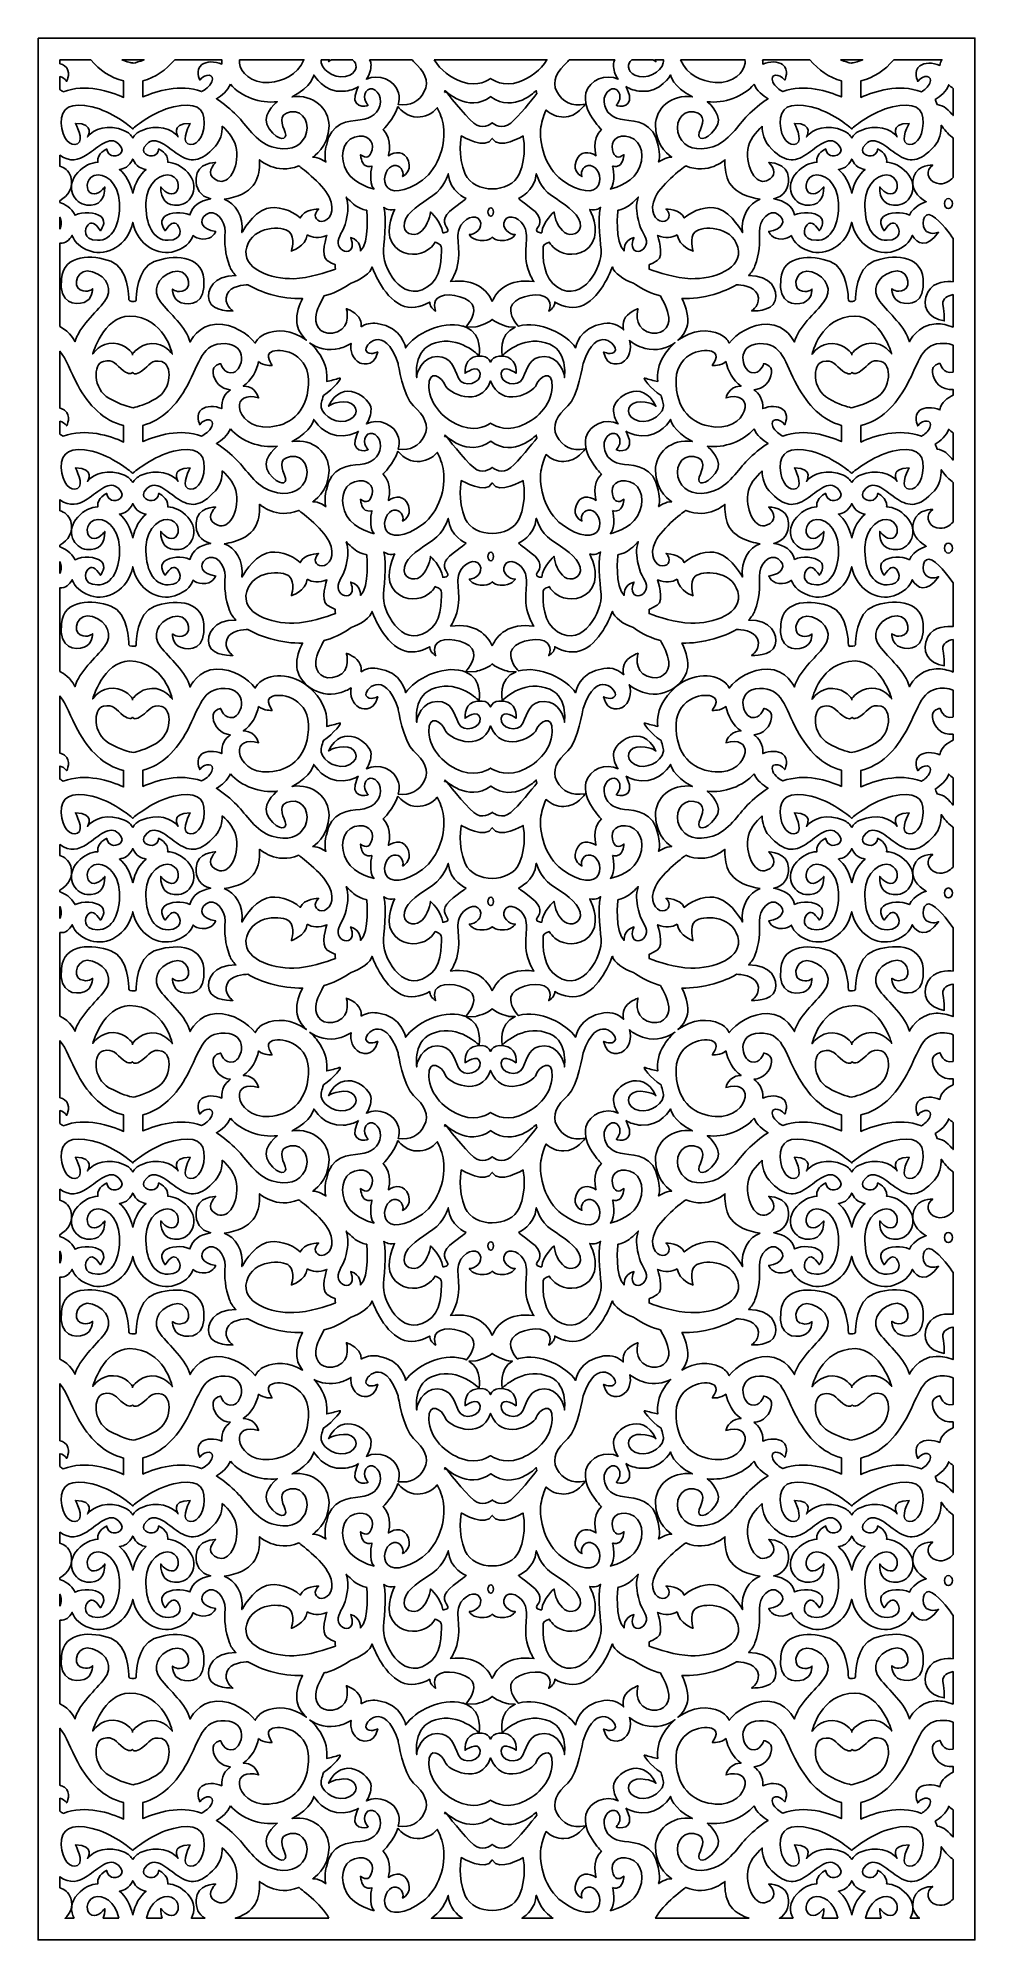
# Model space of a CAD drawing. Header units: centimetres. Extents: x -2.1 to 2.1, y -4.26 to 4.26.
import ezdxf

# ---------------------------------------------------------------- set-up
doc = ezdxf.new("R2010")
doc.units = ezdxf.units.CM
doc.header["$MEASUREMENT"] = 0
doc.layers.add('Layer 1', color=7, linetype='Continuous')

msp = doc.modelspace()

# ---------------------------------------------------------------- linework, layer by layer
at = {"layer": 'Layer 1', "color": 242}
for points, knots in [([(-2.10049, 4.26053), (-2.10049, 4.26053), (2.10049, 4.26053), (2.10049, 4.26053), (2.10049, 4.26053), (2.10049, 4.26053), (2.10049, -4.26054), (2.10049, -4.26054), (2.10049, -4.26054), (2.10049, -4.26054), (-2.10049, -4.26054), (-2.10049, -4.26054), (-2.10049, -4.26054), (-2.10049, -4.26054), (-2.10049, 4.26053), (-2.10049, 4.26053)], [0, 0, 0, 0, 0.2, 0.2, 0.2, 0.2, 0.4, 0.4, 0.4, 0.4, 0.6, 0.6, 0.6, 0.6, 1, 1, 1, 1]), ([(-2.00222, 4.16315), (-2.00222, 4.16315), (-1.86437, 4.16315), (-1.86437, 4.16315), (-1.86437, 4.16315), (-1.82369, 4.11567), (-1.77538, 4.08249), (-1.71674, 4.06816), (-1.71674, 4.06816), (-1.71674, 4.06816), (-1.71674, 3.99425), (-1.71674, 3.99425), (-1.71674, 3.99425), (-1.7776, 4.02193), (-1.887, 4.05787), (-1.98784, 4.0197), (-1.98784, 4.0197), (-1.99246, 4.02239), (-1.99739, 4.02567), (-2.00222, 4.02956), (-2.00222, 4.02956), (-2.00222, 4.02956), (-2.00222, 4.08753), (-2.00222, 4.08753), (-2.00222, 4.08753), (-1.99178, 4.08518), (-1.98023, 4.07825), (-1.97143, 4.06643), (-1.97143, 4.06643), (-1.97143, 4.06643), (-1.94931, 4.11308), (-1.98139, 4.13639), (-1.98139, 4.13639), (-1.98691, 4.14042), (-1.99408, 4.14342), (-2.00222, 4.14532), (-2.00222, 4.14532), (-2.00222, 4.14532), (-2.00222, 4.16315), (-2.00222, 4.16315)], [0, 0, 0, 0, 0.0909091, 0.0909091, 0.0909091, 0.0909091, 0.1818182, 0.1818182, 0.1818182, 0.1818182, 0.2727273, 0.2727273, 0.2727273, 0.2727273, 0.3636364, 0.3636364, 0.3636364, 0.3636364, 0.4545455, 0.4545455, 0.4545455, 0.4545455, 0.5454545, 0.5454545, 0.5454545, 0.5454545, 0.6363636, 0.6363636, 0.6363636, 0.6363636, 0.7272727, 0.7272727, 0.7272727, 0.7272727, 0.8181818, 0.8181818, 0.8181818, 0.8181818, 1, 1, 1, 1]), ([(-1.72521, 4.16315), (-1.72521, 4.16315), (-1.62477, 4.16315), (-1.62477, 4.16315), (-1.62477, 4.16315), (-1.64589, 4.15472), (-1.66239, 4.15032), (-1.67331, 4.14804), (-1.67331, 4.14804), (-1.68309, 4.1497), (-1.70092, 4.1537), (-1.72521, 4.16315)], [0, 0, 0, 0, 0.25, 0.25, 0.25, 0.25, 0.5, 0.5, 0.5, 0.5, 1, 1, 1, 1]), ([(-1.48769, 4.16315), (-1.48769, 4.16315), (-1.27638, 4.16315), (-1.27638, 4.16315), (-1.27638, 4.16315), (-1.27702, 4.157), (-1.27712, 4.1505), (-1.27659, 4.14364), (-1.27659, 4.14364), (-1.30743, 4.15744), (-1.3465, 4.15588), (-1.36571, 4.14191), (-1.36571, 4.14191), (-1.3978, 4.11858), (-1.37567, 4.07193), (-1.37567, 4.07193), (-1.37567, 4.07193), (-1.35132, 4.10458), (-1.30597, 4.09993), (-1.32146, 4.06447), (-1.32146, 4.06447), (-1.33128, 4.04197), (-1.35268, 4.02811), (-1.36702, 4.02098), (-1.36702, 4.02098), (-1.46429, 4.05608), (-1.56887, 4.02338), (-1.62982, 3.99639), (-1.62982, 3.99639), (-1.62982, 3.99639), (-1.62982, 4.06864), (-1.62982, 4.06864), (-1.62982, 4.06864), (-1.57363, 4.08391), (-1.52707, 4.1168), (-1.48769, 4.16315)], [0, 0, 0, 0, 0.1, 0.1, 0.1, 0.1, 0.2, 0.2, 0.2, 0.2, 0.3, 0.3, 0.3, 0.3, 0.4, 0.4, 0.4, 0.4, 0.5, 0.5, 0.5, 0.5, 0.6, 0.6, 0.6, 0.6, 0.7, 0.7, 0.7, 0.7, 0.8, 0.8, 0.8, 0.8, 1, 1, 1, 1]), ([(-1.19713, 4.16315), (-1.19713, 4.16315), (-0.90812, 4.16315), (-0.90812, 4.16315), (-0.90812, 4.16315), (-0.93936, 4.09392), (-1.00147, 4.06647), (-1.06357, 4.06144), (-1.06357, 4.06144), (-1.14732, 4.05463), (-1.19242, 4.10898), (-1.19724, 4.14837), (-1.19724, 4.14837), (-1.19789, 4.15365), (-1.19783, 4.15859), (-1.19713, 4.16315)], [0, 0, 0, 0, 0.2, 0.2, 0.2, 0.2, 0.4, 0.4, 0.4, 0.4, 0.6, 0.6, 0.6, 0.6, 1, 1, 1, 1]), ([(-0.66292, 4.04296), (-0.66516, 4.03938), (-0.66722, 4.03556), (-0.66906, 4.03151), (-0.66906, 4.03151), (-0.7091, 3.94451), (-0.6275, 3.95101), (-0.6198, 3.96009), (-0.6198, 3.96009), (-0.6198, 3.96009), (-0.64916, 3.98733), (-0.63051, 4.01957), (-0.63051, 4.01957), (-0.61186, 4.05183), (-0.56149, 4.02351), (-0.56522, 3.97395), (-0.56522, 3.97395), (-0.56895, 3.92439), (-0.60626, 3.89921), (-0.65663, 3.89371), (-0.65663, 3.89371), (-0.70699, 3.8882), (-0.78916, 3.88477), (-0.80763, 3.77959), (-0.80763, 3.77959), (-0.80763, 3.77959), (-0.81934, 3.72792), (-0.8099, 3.70498), (-0.8099, 3.70498), (-0.8099, 3.70498), (-0.84299, 3.72891), (-0.86901, 3.72691), (-0.86901, 3.72691), (-0.86901, 3.72691), (-0.79569, 3.77045), (-0.79569, 3.86687), (-0.79569, 3.86687), (-0.79569, 3.94583), (-0.86632, 4.00993), (-0.96109, 3.99682), (-0.96109, 3.99682), (-0.87124, 4.04302), (-0.86385, 4.09538), (-0.86385, 4.09538), (-0.86385, 4.09538), (-0.86385, 4.09538), (-0.81875, 4.01525), (-0.73179, 4.02205), (-0.73179, 4.02205), (-0.70387, 4.02421), (-0.68105, 4.03186), (-0.66292, 4.04296)], [0, 0, 0, 0, 0.0714286, 0.0714286, 0.0714286, 0.0714286, 0.1428571, 0.1428571, 0.1428571, 0.1428571, 0.2142857, 0.2142857, 0.2142857, 0.2142857, 0.2857143, 0.2857143, 0.2857143, 0.2857143, 0.3571429, 0.3571429, 0.3571429, 0.3571429, 0.4285714, 0.4285714, 0.4285714, 0.4285714, 0.5, 0.5, 0.5, 0.5, 0.5714286, 0.5714286, 0.5714286, 0.5714286, 0.6428571, 0.6428571, 0.6428571, 0.6428571, 0.7142857, 0.7142857, 0.7142857, 0.7142857, 0.7857143, 0.7857143, 0.7857143, 0.7857143, 0.8571429, 0.8571429, 0.8571429, 0.8571429, 1, 1, 1, 1]), ([(-0.83118, 4.16315), (-0.83118, 4.16315), (-0.79362, 4.16315), (-0.79362, 4.16315), (-0.79362, 4.16315), (-0.7951, 4.16038), (-0.79654, 4.15749), (-0.79795, 4.15449), (-0.79795, 4.15449), (-0.79795, 4.15449), (-0.79469, 4.1586), (-0.78399, 4.16315), (-0.78399, 4.16315), (-0.78399, 4.16315), (-0.68986, 4.16315), (-0.68986, 4.16315), (-0.68986, 4.16315), (-0.6679, 4.14602), (-0.66719, 4.11324), (-0.70265, 4.09473), (-0.70265, 4.09473), (-0.75397, 4.06793), (-0.82239, 4.10914), (-0.83093, 4.14934), (-0.83093, 4.14934), (-0.83181, 4.15346), (-0.83181, 4.15807), (-0.83118, 4.16315)], [0, 0, 0, 0, 0.125, 0.125, 0.125, 0.125, 0.25, 0.25, 0.25, 0.25, 0.375, 0.375, 0.375, 0.375, 0.5, 0.5, 0.5, 0.5, 0.625, 0.625, 0.625, 0.625, 0.75, 0.75, 0.75, 0.75, 1, 1, 1, 1]), ([(-0.61356, 4.16315), (-0.61356, 4.16315), (-0.42411, 4.16315), (-0.42411, 4.16315), (-0.42411, 4.16315), (-0.42182, 4.16039), (-0.41946, 4.15789), (-0.41703, 4.15568), (-0.41703, 4.15568), (-0.37038, 4.11319), (-0.34241, 4.06756), (-0.36852, 4.02036), (-0.36852, 4.02036), (-0.39314, 3.97585), (-0.42938, 3.95515), (-0.48504, 3.96215), (-0.48504, 3.96215), (-0.48081, 3.97935), (-0.47983, 3.9972), (-0.48432, 4.01463), (-0.48432, 4.01463), (-0.49951, 4.07379), (-0.57504, 4.10299), (-0.62804, 4.07557), (-0.62804, 4.07557), (-0.61397, 4.09568), (-0.60736, 4.11903), (-0.60736, 4.14109), (-0.60736, 4.14109), (-0.60736, 4.14796), (-0.60957, 4.15552), (-0.61356, 4.16315)], [0, 0, 0, 0, 0.1111111, 0.1111111, 0.1111111, 0.1111111, 0.2222222, 0.2222222, 0.2222222, 0.2222222, 0.3333333, 0.3333333, 0.3333333, 0.3333333, 0.4444444, 0.4444444, 0.4444444, 0.4444444, 0.5555556, 0.5555556, 0.5555556, 0.5555556, 0.6666667, 0.6666667, 0.6666667, 0.6666667, 0.7777778, 0.7777778, 0.7777778, 0.7777778, 1, 1, 1, 1]), ([(-0.32406, 4.16315), (-0.32406, 4.16315), (0.18151, 4.16315), (0.18151, 4.16315), (0.18151, 4.16315), (0.15412, 4.11662), (0.10661, 4.08165), (0.05668, 4.06404), (0.05668, 4.06404), (-0.01424, 4.03903), (-0.06562, 4.07466), (-0.07103, 4.07864), (-0.07103, 4.07864), (-0.07103, 4.07864), (-0.07151, 4.07865), (-0.07151, 4.07865), (-0.07151, 4.07865), (-0.07683, 4.07475), (-0.12824, 4.03902), (-0.19922, 4.06404), (-0.19922, 4.06404), (-0.24916, 4.08165), (-0.29668, 4.11662), (-0.32406, 4.16315)], [0, 0, 0, 0, 0.1428571, 0.1428571, 0.1428571, 0.1428571, 0.2857143, 0.2857143, 0.2857143, 0.2857143, 0.4285714, 0.4285714, 0.4285714, 0.4285714, 0.5714286, 0.5714286, 0.5714286, 0.5714286, 0.7142857, 0.7142857, 0.7142857, 0.7142857, 1, 1, 1, 1]), ([(0.28156, 4.16315), (0.28156, 4.16315), (0.48568, 4.16315), (0.48568, 4.16315), (0.48568, 4.16315), (0.4817, 4.15551), (0.47948, 4.14796), (0.47948, 4.14109), (0.47948, 4.14109), (0.47948, 4.11903), (0.48609, 4.09568), (0.50019, 4.07557), (0.50019, 4.07557), (0.44717, 4.10299), (0.37165, 4.07379), (0.35644, 4.01463), (0.35644, 4.01463), (0.33643, 3.93672), (0.42545, 3.85057), (0.42545, 3.85057), (0.42545, 3.85057), (0.37934, 3.80669), (0.40181, 3.73289), (0.40181, 3.73289), (0.40181, 3.73289), (0.36989, 3.75283), (0.3297, 3.75782), (0.31196, 3.70897), (0.31196, 3.70897), (0.29422, 3.6601), (0.33796, 3.64015), (0.33796, 3.64015), (0.33796, 3.64015), (0.3297, 3.66509), (0.3486, 3.69301), (0.37698, 3.68903), (0.37698, 3.68903), (0.40536, 3.68504), (0.43018, 3.63916), (0.41244, 3.60125), (0.41244, 3.60125), (0.39471, 3.56339), (0.32731, 3.56637), (0.24928, 3.6242), (0.24928, 3.6242), (0.17125, 3.68204), (0.1449, 3.79247), (0.15457, 3.86309), (0.15457, 3.86309), (0.15852, 3.89209), (0.1679, 3.91764), (0.17761, 3.93771), (0.17761, 3.93771), (0.19953, 3.91682), (0.22709, 3.90673), (0.25766, 3.90673), (0.25766, 3.90673), (0.31676, 3.90673), (0.35283, 3.96372), (0.35283, 3.96372), (0.35283, 3.96372), (0.29126, 3.9527), (0.2521, 3.97317), (0.22598, 4.02036), (0.22598, 4.02036), (0.19986, 4.06756), (0.22784, 4.11319), (0.27447, 4.15568), (0.27447, 4.15568), (0.2769, 4.15789), (0.27926, 4.16039), (0.28156, 4.16315)], [0, 0, 0, 0, 0.0526316, 0.0526316, 0.0526316, 0.0526316, 0.1052632, 0.1052632, 0.1052632, 0.1052632, 0.1578947, 0.1578947, 0.1578947, 0.1578947, 0.2105263, 0.2105263, 0.2105263, 0.2105263, 0.2631579, 0.2631579, 0.2631579, 0.2631579, 0.3157895, 0.3157895, 0.3157895, 0.3157895, 0.3684211, 0.3684211, 0.3684211, 0.3684211, 0.4210526, 0.4210526, 0.4210526, 0.4210526, 0.4736842, 0.4736842, 0.4736842, 0.4736842, 0.5263158, 0.5263158, 0.5263158, 0.5263158, 0.5789474, 0.5789474, 0.5789474, 0.5789474, 0.6315789, 0.6315789, 0.6315789, 0.6315789, 0.6842105, 0.6842105, 0.6842105, 0.6842105, 0.7368421, 0.7368421, 0.7368421, 0.7368421, 0.7894737, 0.7894737, 0.7894737, 0.7894737, 0.8421053, 0.8421053, 0.8421053, 0.8421053, 0.8947368, 0.8947368, 0.8947368, 0.8947368, 1, 1, 1, 1]), ([(0.53507, 4.04296), (0.53728, 4.03938), (0.53935, 4.03556), (0.5412, 4.03151), (0.5412, 4.03151), (0.58123, 3.94451), (0.49965, 3.95101), (0.49194, 3.96009), (0.49194, 3.96009), (0.49194, 3.96009), (0.5213, 3.98733), (0.50265, 4.01957), (0.50265, 4.01957), (0.484, 4.05183), (0.43363, 4.02351), (0.43736, 3.97395), (0.43736, 3.97395), (0.44109, 3.92439), (0.47839, 3.89921), (0.52876, 3.89371), (0.52876, 3.89371), (0.57911, 3.8882), (0.6613, 3.88477), (0.67978, 3.77959), (0.67978, 3.77959), (0.67978, 3.77959), (0.69148, 3.72792), (0.68202, 3.70498), (0.68202, 3.70498), (0.68202, 3.70498), (0.71511, 3.72891), (0.74113, 3.72691), (0.74113, 3.72691), (0.74113, 3.72691), (0.66783, 3.77045), (0.66783, 3.86687), (0.66783, 3.86687), (0.66783, 3.94583), (0.73846, 4.00993), (0.83323, 3.99682), (0.83323, 3.99682), (0.74339, 4.04302), (0.73599, 4.09538), (0.73599, 4.09538), (0.73599, 4.09538), (0.73599, 4.09538), (0.69089, 4.01525), (0.60392, 4.02205), (0.60392, 4.02205), (0.576, 4.02421), (0.55319, 4.03186), (0.53507, 4.04296)], [0, 0, 0, 0, 0.0714286, 0.0714286, 0.0714286, 0.0714286, 0.1428571, 0.1428571, 0.1428571, 0.1428571, 0.2142857, 0.2142857, 0.2142857, 0.2142857, 0.2857143, 0.2857143, 0.2857143, 0.2857143, 0.3571429, 0.3571429, 0.3571429, 0.3571429, 0.4285714, 0.4285714, 0.4285714, 0.4285714, 0.5, 0.5, 0.5, 0.5, 0.5714286, 0.5714286, 0.5714286, 0.5714286, 0.6428571, 0.6428571, 0.6428571, 0.6428571, 0.7142857, 0.7142857, 0.7142857, 0.7142857, 0.7857143, 0.7857143, 0.7857143, 0.7857143, 0.8571429, 0.8571429, 0.8571429, 0.8571429, 1, 1, 1, 1]), ([(0.562, 4.16315), (0.562, 4.16315), (0.65611, 4.16315), (0.65611, 4.16315), (0.65611, 4.16315), (0.66681, 4.1586), (0.67006, 4.15449), (0.67006, 4.15449), (0.67006, 4.15449), (0.66866, 4.15749), (0.66721, 4.16038), (0.66573, 4.16315), (0.66573, 4.16315), (0.66573, 4.16315), (0.70332, 4.16315), (0.70332, 4.16315), (0.70332, 4.16315), (0.70395, 4.15807), (0.70395, 4.15346), (0.70308, 4.14934), (0.70308, 4.14934), (0.69451, 4.10914), (0.6261, 4.06793), (0.57477, 4.09473), (0.57477, 4.09473), (0.53933, 4.11324), (0.54003, 4.14602), (0.562, 4.16315)], [0, 0, 0, 0, 0.125, 0.125, 0.125, 0.125, 0.25, 0.25, 0.25, 0.25, 0.375, 0.375, 0.375, 0.375, 0.5, 0.5, 0.5, 0.5, 0.625, 0.625, 0.625, 0.625, 0.75, 0.75, 0.75, 0.75, 1, 1, 1, 1]), ([(0.78026, 4.16315), (0.78026, 4.16315), (1.06926, 4.16315), (1.06926, 4.16315), (1.06926, 4.16315), (1.06997, 4.15859), (1.07002, 4.15365), (1.06938, 4.14837), (1.06938, 4.14837), (1.06455, 4.10898), (1.01946, 4.05463), (0.9357, 4.06144), (0.9357, 4.06144), (0.87361, 4.06647), (0.81149, 4.09392), (0.78026, 4.16315)], [0, 0, 0, 0, 0.2, 0.2, 0.2, 0.2, 0.4, 0.4, 0.4, 0.4, 0.6, 0.6, 0.6, 0.6, 1, 1, 1, 1]), ([(1.1485, 4.16315), (1.1485, 4.16315), (1.35982, 4.16315), (1.35982, 4.16315), (1.35982, 4.16315), (1.3992, 4.1168), (1.44577, 4.08391), (1.50197, 4.06864), (1.50197, 4.06864), (1.50197, 4.06864), (1.50197, 3.99639), (1.50197, 3.99639), (1.50197, 3.99639), (1.44101, 4.02338), (1.33641, 4.05608), (1.23915, 4.02098), (1.23915, 4.02098), (1.22481, 4.02811), (1.20342, 4.04197), (1.19359, 4.06447), (1.19359, 4.06447), (1.17811, 4.09993), (1.22346, 4.10458), (1.2478, 4.07193), (1.2478, 4.07193), (1.2478, 4.07193), (1.26992, 4.11858), (1.23784, 4.14191), (1.23784, 4.14191), (1.21862, 4.15588), (1.17957, 4.15744), (1.14871, 4.14364), (1.14871, 4.14364), (1.14923, 4.1505), (1.14914, 4.157), (1.1485, 4.16315)], [0, 0, 0, 0, 0.1, 0.1, 0.1, 0.1, 0.2, 0.2, 0.2, 0.2, 0.3, 0.3, 0.3, 0.3, 0.4, 0.4, 0.4, 0.4, 0.5, 0.5, 0.5, 0.5, 0.6, 0.6, 0.6, 0.6, 0.7, 0.7, 0.7, 0.7, 0.8, 0.8, 0.8, 0.8, 1, 1, 1, 1]), ([(1.49691, 4.16315), (1.49691, 4.16315), (1.59734, 4.16315), (1.59734, 4.16315), (1.59734, 4.16315), (1.57304, 4.1537), (1.55522, 4.1497), (1.54542, 4.14804), (1.54542, 4.14804), (1.53453, 4.15032), (1.51803, 4.15472), (1.49691, 4.16315)], [0, 0, 0, 0, 0.25, 0.25, 0.25, 0.25, 0.5, 0.5, 0.5, 0.5, 1, 1, 1, 1]), ([(1.7365, 4.16315), (1.7365, 4.16315), (1.95225, 4.16315), (1.95225, 4.16315), (1.95225, 4.16315), (1.94753, 4.15568), (1.94417, 4.14731), (1.94297, 4.13799), (1.94297, 4.13799), (1.91206, 4.15196), (1.8728, 4.15043), (1.85351, 4.13639), (1.85351, 4.13639), (1.82143, 4.11308), (1.84355, 4.06643), (1.84355, 4.06643), (1.84355, 4.06643), (1.8679, 4.09908), (1.91324, 4.09442), (1.89775, 4.05898), (1.89775, 4.05898), (1.88959, 4.04029), (1.87343, 4.02753), (1.85997, 4.0197), (1.85997, 4.0197), (1.75913, 4.05787), (1.64975, 4.02193), (1.58886, 3.99425), (1.58886, 3.99425), (1.58886, 3.99425), (1.58886, 4.06816), (1.58886, 4.06816), (1.58886, 4.06816), (1.64751, 4.08249), (1.69582, 4.11567), (1.7365, 4.16315)], [0, 0, 0, 0, 0.1, 0.1, 0.1, 0.1, 0.2, 0.2, 0.2, 0.2, 0.3, 0.3, 0.3, 0.3, 0.4, 0.4, 0.4, 0.4, 0.5, 0.5, 0.5, 0.5, 0.6, 0.6, 0.6, 0.6, 0.7, 0.7, 0.7, 0.7, 0.8, 0.8, 0.8, 0.8, 1, 1, 1, 1]), ([(-1.23787, 4.05337), (-1.18973, 3.99724), (-1.10363, 3.96567), (-1.02796, 3.97533), (-1.02796, 3.97533), (-1.03762, 3.96748), (-1.10649, 3.90844), (-1.06411, 3.85361), (-1.06411, 3.85361), (-1.01858, 3.79475), (-0.98014, 3.80328), (-0.99228, 3.83741), (-0.99228, 3.83741), (-1.00443, 3.87153), (-1.02869, 3.91931), (-0.96799, 3.92954), (-0.96799, 3.92954), (-0.90731, 3.93978), (-0.87798, 3.86898), (-0.90328, 3.81863), (-0.90328, 3.81863), (-0.92855, 3.76829), (-0.98143, 3.75171), (-1.0523, 3.77344), (-1.0523, 3.77344), (-1.12315, 3.79518), (-1.16826, 3.87261), (-1.20852, 3.91335), (-1.20852, 3.91335), (-1.2352, 3.94036), (-1.26753, 3.96676), (-1.30037, 3.98822), (-1.30037, 3.98822), (-1.27731, 4.00202), (-1.24932, 4.02447), (-1.23787, 4.05337)], [0, 0, 0, 0, 0.1, 0.1, 0.1, 0.1, 0.2, 0.2, 0.2, 0.2, 0.3, 0.3, 0.3, 0.3, 0.4, 0.4, 0.4, 0.4, 0.5, 0.5, 0.5, 0.5, 0.6, 0.6, 0.6, 0.6, 0.7, 0.7, 0.7, 0.7, 0.8, 0.8, 0.8, 0.8, 1, 1, 1, 1]), ([(-0.27747, 4.017), (-0.27679, 4.0196), (-0.27617, 4.02224), (-0.27559, 4.02493), (-0.27559, 4.02493), (-0.27559, 4.02493), (-0.17368, 3.92246), (-0.07016, 3.99793), (-0.07016, 3.99793), (-0.07016, 3.99793), (-0.07014, 3.99734), (-0.07014, 3.99734), (-0.07014, 3.99734), (0.03349, 3.92143), (0.13303, 4.02493), (0.13303, 4.02493), (0.13303, 4.02493), (0.13403, 4.02041), (0.13512, 4.01604), (0.13629, 4.01178), (0.13629, 4.01178), (0.1156, 3.98555), (0.05378, 3.90851), (0.01927, 3.8794), (0.01927, 3.8794), (-0.01859, 3.84747), (-0.05646, 3.87439), (-0.06336, 3.87984), (-0.06336, 3.87984), (-0.06336, 3.87984), (-0.06339, 3.88076), (-0.06339, 3.88076), (-0.06339, 3.88076), (-0.06339, 3.88076), (-0.06358, 3.88059), (-0.06394, 3.8803), (-0.06394, 3.8803), (-0.06429, 3.88059), (-0.06448, 3.88076), (-0.06448, 3.88076), (-0.06448, 3.88076), (-0.06448, 3.88076), (-0.06449, 3.87984), (-0.06449, 3.87984), (-0.06449, 3.87984), (-0.0714, 3.8744), (-0.10927, 3.84746), (-0.14714, 3.8794), (-0.14714, 3.8794), (-0.18901, 3.91473), (-0.27115, 4.02067), (-0.27115, 4.02067), (-0.27115, 4.02067), (-0.27115, 4.02067), (-0.27747, 4.017), (-0.27747, 4.017)], [0, 0, 0, 0, 0.0666667, 0.0666667, 0.0666667, 0.0666667, 0.1333333, 0.1333333, 0.1333333, 0.1333333, 0.2, 0.2, 0.2, 0.2, 0.2666667, 0.2666667, 0.2666667, 0.2666667, 0.3333333, 0.3333333, 0.3333333, 0.3333333, 0.4, 0.4, 0.4, 0.4, 0.4666667, 0.4666667, 0.4666667, 0.4666667, 0.5333333, 0.5333333, 0.5333333, 0.5333333, 0.6, 0.6, 0.6, 0.6, 0.6666667, 0.6666667, 0.6666667, 0.6666667, 0.7333333, 0.7333333, 0.7333333, 0.7333333, 0.8, 0.8, 0.8, 0.8, 0.8666667, 0.8666667, 0.8666667, 0.8666667, 1, 1, 1, 1]), ([(1.11001, 4.05337), (1.06187, 3.99724), (0.97575, 3.96567), (0.90009, 3.97533), (0.90009, 3.97533), (0.90974, 3.96748), (0.97863, 3.90844), (0.93623, 3.85361), (0.93623, 3.85361), (0.89071, 3.79475), (0.85229, 3.80328), (0.86441, 3.83741), (0.86441, 3.83741), (0.87656, 3.87153), (0.90083, 3.91931), (0.84013, 3.92954), (0.84013, 3.92954), (0.77944, 3.93978), (0.75011, 3.86898), (0.77541, 3.81863), (0.77541, 3.81863), (0.80069, 3.76829), (0.85356, 3.75171), (0.92441, 3.77344), (0.92441, 3.77344), (0.99529, 3.79518), (1.04039, 3.87261), (1.08065, 3.91335), (1.08065, 3.91335), (1.10733, 3.94036), (1.13966, 3.96676), (1.17251, 3.98822), (1.17251, 3.98822), (1.14945, 4.00202), (1.12145, 4.02447), (1.11001, 4.05337)], [0, 0, 0, 0, 0.1, 0.1, 0.1, 0.1, 0.2, 0.2, 0.2, 0.2, 0.3, 0.3, 0.3, 0.3, 0.4, 0.4, 0.4, 0.4, 0.5, 0.5, 0.5, 0.5, 0.6, 0.6, 0.6, 0.6, 0.7, 0.7, 0.7, 0.7, 0.8, 0.8, 0.8, 0.8, 1, 1, 1, 1]), ([(2.00222, 4.03495), (2.00222, 4.03495), (2.00222, 3.91312), (2.00222, 3.91312), (2.00222, 3.91312), (1.99647, 3.92039), (1.98442, 3.93477), (1.97037, 3.94663), (1.97037, 3.94663), (1.96061, 3.95487), (1.94456, 3.95984), (1.93084, 3.96276), (1.93084, 3.96276), (1.92655, 3.97466), (1.92293, 3.98259), (1.92196, 3.98464), (1.92196, 3.98464), (1.94531, 3.99914), (1.97259, 4.0221), (1.98262, 4.05137), (1.98262, 4.05137), (1.9896, 4.0447), (1.99645, 4.03919), (2.00222, 4.03495)], [0, 0, 0, 0, 0.1428571, 0.1428571, 0.1428571, 0.1428571, 0.2857143, 0.2857143, 0.2857143, 0.2857143, 0.4285714, 0.4285714, 0.4285714, 0.4285714, 0.5714286, 0.5714286, 0.5714286, 0.5714286, 0.7142857, 0.7142857, 0.7142857, 0.7142857, 1, 1, 1, 1]), ([(-1.67566, 3.81227), (-1.668, 3.82604), (-1.65596, 3.83775), (-1.6385, 3.84535), (-1.6385, 3.84535), (-1.5652, 3.8773), (-1.49922, 3.85257), (-1.47234, 3.81753), (-1.47234, 3.81753), (-1.47234, 3.81753), (-1.51022, 3.8773), (-1.41859, 3.87832), (-1.41859, 3.87832), (-1.41859, 3.87832), (-1.46013, 3.80208), (-1.42835, 3.78663), (-1.42835, 3.78663), (-1.39661, 3.77117), (-1.3575, 3.81032), (-1.35506, 3.87935), (-1.35506, 3.87935), (-1.35261, 3.9484), (-1.39661, 3.97518), (-1.49312, 3.95251), (-1.49312, 3.95251), (-1.58218, 3.93159), (-1.66293, 3.86504), (-1.67486, 3.8549), (-1.67486, 3.8549), (-1.67486, 3.8549), (-1.67495, 3.85361), (-1.67495, 3.85361), (-1.67495, 3.85361), (-1.67495, 3.85361), (-1.67519, 3.85382), (-1.67566, 3.85423), (-1.67566, 3.85423), (-1.67613, 3.85382), (-1.67638, 3.85361), (-1.67638, 3.85361), (-1.67638, 3.85361), (-1.67638, 3.85361), (-1.67644, 3.8549), (-1.67644, 3.8549), (-1.67644, 3.8549), (-1.68834, 3.86502), (-1.7691, 3.93158), (-1.8582, 3.95251), (-1.8582, 3.95251), (-1.95471, 3.97518), (-1.9987, 3.9484), (-1.99626, 3.87935), (-1.99626, 3.87935), (-1.99381, 3.81032), (-1.95471, 3.77117), (-1.92294, 3.78663), (-1.92294, 3.78663), (-1.89119, 3.80208), (-1.93273, 3.87832), (-1.93273, 3.87832), (-1.93273, 3.87832), (-1.84109, 3.8773), (-1.87898, 3.81753), (-1.87898, 3.81753), (-1.87898, 3.81753), (-1.85209, 3.85257), (-1.78611, 3.8773), (-1.71281, 3.84535), (-1.71281, 3.84535), (-1.69536, 3.83775), (-1.68331, 3.82604), (-1.67566, 3.81227)], [0, 0, 0, 0, 0.0526316, 0.0526316, 0.0526316, 0.0526316, 0.1052632, 0.1052632, 0.1052632, 0.1052632, 0.1578947, 0.1578947, 0.1578947, 0.1578947, 0.2105263, 0.2105263, 0.2105263, 0.2105263, 0.2631579, 0.2631579, 0.2631579, 0.2631579, 0.3157895, 0.3157895, 0.3157895, 0.3157895, 0.3684211, 0.3684211, 0.3684211, 0.3684211, 0.4210526, 0.4210526, 0.4210526, 0.4210526, 0.4736842, 0.4736842, 0.4736842, 0.4736842, 0.5263158, 0.5263158, 0.5263158, 0.5263158, 0.5789474, 0.5789474, 0.5789474, 0.5789474, 0.6315789, 0.6315789, 0.6315789, 0.6315789, 0.6842105, 0.6842105, 0.6842105, 0.6842105, 0.7368421, 0.7368421, 0.7368421, 0.7368421, 0.7894737, 0.7894737, 0.7894737, 0.7894737, 0.8421053, 0.8421053, 0.8421053, 0.8421053, 0.8947368, 0.8947368, 0.8947368, 0.8947368, 1, 1, 1, 1]), ([(-0.48752, 3.95325), (-0.4739, 3.9368), (-0.44314, 3.90673), (-0.40021, 3.90673), (-0.40021, 3.90673), (-0.36502, 3.90673), (-0.33385, 3.92011), (-0.31066, 3.94788), (-0.31066, 3.94788), (-0.29929, 3.92663), (-0.28709, 3.89725), (-0.28242, 3.86309), (-0.28242, 3.86309), (-0.27276, 3.79247), (-0.29912, 3.68204), (-0.37716, 3.6242), (-0.37716, 3.6242), (-0.45519, 3.56637), (-0.52259, 3.56339), (-0.54033, 3.60125), (-0.54033, 3.60125), (-0.55805, 3.63916), (-0.53323, 3.68504), (-0.50485, 3.68903), (-0.50485, 3.68903), (-0.47647, 3.69301), (-0.45755, 3.66509), (-0.46583, 3.64015), (-0.46583, 3.64015), (-0.46583, 3.64015), (-0.42209, 3.6601), (-0.43983, 3.70897), (-0.43983, 3.70897), (-0.45755, 3.75782), (-0.49775, 3.75283), (-0.52967, 3.73289), (-0.52967, 3.73289), (-0.52967, 3.73289), (-0.50722, 3.80669), (-0.55333, 3.85057), (-0.55333, 3.85057), (-0.55333, 3.85057), (-0.50491, 3.89742), (-0.48752, 3.95325)], [0, 0, 0, 0, 0.0833333, 0.0833333, 0.0833333, 0.0833333, 0.1666667, 0.1666667, 0.1666667, 0.1666667, 0.25, 0.25, 0.25, 0.25, 0.3333333, 0.3333333, 0.3333333, 0.3333333, 0.4166667, 0.4166667, 0.4166667, 0.4166667, 0.5, 0.5, 0.5, 0.5, 0.5833333, 0.5833333, 0.5833333, 0.5833333, 0.6666667, 0.6666667, 0.6666667, 0.6666667, 0.75, 0.75, 0.75, 0.75, 0.8333333, 0.8333333, 0.8333333, 0.8333333, 1, 1, 1, 1]), ([(1.54779, 3.81227), (1.54013, 3.82604), (1.52809, 3.83775), (1.51063, 3.84535), (1.51063, 3.84535), (1.43733, 3.8773), (1.37136, 3.85257), (1.3445, 3.81753), (1.3445, 3.81753), (1.3445, 3.81753), (1.38236, 3.8773), (1.29073, 3.87832), (1.29073, 3.87832), (1.29073, 3.87832), (1.33227, 3.80208), (1.30049, 3.78663), (1.30049, 3.78663), (1.26874, 3.77117), (1.22964, 3.81032), (1.22718, 3.87935), (1.22718, 3.87935), (1.22475, 3.9484), (1.26874, 3.97518), (1.36525, 3.95251), (1.36525, 3.95251), (1.45432, 3.93159), (1.53506, 3.86504), (1.547, 3.8549), (1.547, 3.8549), (1.547, 3.8549), (1.54707, 3.85361), (1.54707, 3.85361), (1.54707, 3.85361), (1.54707, 3.85361), (1.54734, 3.85382), (1.54779, 3.85423), (1.54779, 3.85423), (1.54827, 3.85382), (1.5485, 3.85361), (1.5485, 3.85361), (1.5485, 3.85361), (1.5485, 3.85361), (1.54858, 3.8549), (1.54858, 3.8549), (1.54858, 3.8549), (1.56048, 3.86502), (1.64122, 3.93158), (1.73032, 3.95251), (1.73032, 3.95251), (1.82686, 3.97518), (1.87083, 3.9484), (1.86839, 3.87935), (1.86839, 3.87935), (1.86595, 3.81032), (1.82686, 3.77117), (1.79508, 3.78663), (1.79508, 3.78663), (1.76331, 3.80208), (1.80486, 3.87832), (1.80486, 3.87832), (1.80486, 3.87832), (1.71322, 3.8773), (1.7511, 3.81753), (1.7511, 3.81753), (1.7511, 3.81753), (1.72422, 3.85257), (1.65825, 3.8773), (1.58495, 3.84535), (1.58495, 3.84535), (1.56749, 3.83775), (1.55545, 3.82604), (1.54779, 3.81227)], [0, 0, 0, 0, 0.0526316, 0.0526316, 0.0526316, 0.0526316, 0.1052632, 0.1052632, 0.1052632, 0.1052632, 0.1578947, 0.1578947, 0.1578947, 0.1578947, 0.2105263, 0.2105263, 0.2105263, 0.2105263, 0.2631579, 0.2631579, 0.2631579, 0.2631579, 0.3157895, 0.3157895, 0.3157895, 0.3157895, 0.3684211, 0.3684211, 0.3684211, 0.3684211, 0.4210526, 0.4210526, 0.4210526, 0.4210526, 0.4736842, 0.4736842, 0.4736842, 0.4736842, 0.5263158, 0.5263158, 0.5263158, 0.5263158, 0.5789474, 0.5789474, 0.5789474, 0.5789474, 0.6315789, 0.6315789, 0.6315789, 0.6315789, 0.6842105, 0.6842105, 0.6842105, 0.6842105, 0.7368421, 0.7368421, 0.7368421, 0.7368421, 0.7894737, 0.7894737, 0.7894737, 0.7894737, 0.8421053, 0.8421053, 0.8421053, 0.8421053, 0.8947368, 0.8947368, 0.8947368, 0.8947368, 1, 1, 1, 1]), ([(-1.27418, 3.86497), (-1.24503, 3.83869), (-1.21492, 3.8023), (-1.21013, 3.76122), (-1.21013, 3.76122), (-1.20047, 3.67836), (-1.24556, 3.60229), (-1.29388, 3.6213), (-1.29388, 3.6213), (-1.3422, 3.64032), (-1.33092, 3.67564), (-1.30355, 3.70282), (-1.30355, 3.70282), (-1.30355, 3.70282), (-1.3889, 3.70417), (-1.39213, 3.63218), (-1.39213, 3.63218), (-1.39418, 3.58622), (-1.37244, 3.55112), (-1.32632, 3.54021), (-1.32632, 3.54021), (-1.37619, 3.53001), (-1.40777, 3.51167), (-1.41924, 3.46799), (-1.41924, 3.46799), (-1.45383, 3.48451), (-1.50864, 3.48044), (-1.53339, 3.46025), (-1.53339, 3.46025), (-1.56229, 3.43663), (-1.53059, 3.39731), (-1.53059, 3.39731), (-1.53059, 3.39731), (-1.50634, 3.4327), (-1.49142, 3.43978), (-1.47556, 3.42406), (-1.47556, 3.42406), (-1.45971, 3.40833), (-1.44847, 3.35619), (-1.51705, 3.35427), (-1.51705, 3.35427), (-1.58562, 3.35233), (-1.6199, 3.42945), (-1.61648, 3.52294), (-1.61648, 3.52294), (-1.61305, 3.61647), (-1.54447, 3.65985), (-1.50332, 3.64441), (-1.50332, 3.64441), (-1.46218, 3.62899), (-1.46331, 3.57308), (-1.49189, 3.56343), (-1.49189, 3.56343), (-1.52047, 3.55381), (-1.55018, 3.59333), (-1.55018, 3.59333), (-1.55018, 3.59333), (-1.55133, 3.53934), (-1.52618, 3.50657), (-1.46903, 3.51236), (-1.46903, 3.51236), (-1.41189, 3.51813), (-1.37189, 3.59622), (-1.42903, 3.65791), (-1.42903, 3.65791), (-1.45746, 3.68861), (-1.48872, 3.70235), (-1.51931, 3.70415), (-1.51931, 3.70415), (-1.51906, 3.70519), (-1.51888, 3.70621), (-1.51877, 3.70727), (-1.51877, 3.70727), (-1.5151, 3.74335), (-1.55909, 3.76393), (-1.55909, 3.76393), (-1.55909, 3.76393), (-1.55909, 3.76393), (-1.56031, 3.7423), (-1.57986, 3.73407), (-1.57986, 3.73407), (-1.5994, 3.72582), (-1.65439, 3.74437), (-1.61285, 3.78559), (-1.61285, 3.78559), (-1.5713, 3.8268), (-1.52259, 3.77208), (-1.47104, 3.73812), (-1.47104, 3.73812), (-1.41951, 3.70417), (-1.37281, 3.70008), (-1.30516, 3.77616), (-1.30516, 3.77616), (-1.28242, 3.80174), (-1.27459, 3.83374), (-1.27418, 3.86497)], [0, 0, 0, 0, 0.04, 0.04, 0.04, 0.04, 0.08, 0.08, 0.08, 0.08, 0.12, 0.12, 0.12, 0.12, 0.16, 0.16, 0.16, 0.16, 0.2, 0.2, 0.2, 0.2, 0.24, 0.24, 0.24, 0.24, 0.28, 0.28, 0.28, 0.28, 0.32, 0.32, 0.32, 0.32, 0.36, 0.36, 0.36, 0.36, 0.4, 0.4, 0.4, 0.4, 0.44, 0.44, 0.44, 0.44, 0.48, 0.48, 0.48, 0.48, 0.52, 0.52, 0.52, 0.52, 0.56, 0.56, 0.56, 0.56, 0.6, 0.6, 0.6, 0.6, 0.64, 0.64, 0.64, 0.64, 0.68, 0.68, 0.68, 0.68, 0.72, 0.72, 0.72, 0.72, 0.76, 0.76, 0.76, 0.76, 0.8, 0.8, 0.8, 0.8, 0.84, 0.84, 0.84, 0.84, 0.88, 0.88, 0.88, 0.88, 0.92, 0.92, 0.92, 0.92, 1, 1, 1, 1]), ([(1.14634, 3.86497), (1.11715, 3.83869), (1.08705, 3.8023), (1.08227, 3.76122), (1.08227, 3.76122), (1.07261, 3.67836), (1.11771, 3.60229), (1.16601, 3.6213), (1.16601, 3.6213), (1.21434, 3.64032), (1.20306, 3.67564), (1.17568, 3.70282), (1.17568, 3.70282), (1.17568, 3.70282), (1.26105, 3.70417), (1.26427, 3.63218), (1.26427, 3.63218), (1.26632, 3.58622), (1.24457, 3.55112), (1.19843, 3.54021), (1.19843, 3.54021), (1.24833, 3.53001), (1.27988, 3.51167), (1.29137, 3.46799), (1.29137, 3.46799), (1.32596, 3.48451), (1.38078, 3.48044), (1.40552, 3.46025), (1.40552, 3.46025), (1.43445, 3.43663), (1.40272, 3.39731), (1.40272, 3.39731), (1.40272, 3.39731), (1.37848, 3.4327), (1.36356, 3.43978), (1.34769, 3.42406), (1.34769, 3.42406), (1.33185, 3.40833), (1.3206, 3.35619), (1.38918, 3.35427), (1.38918, 3.35427), (1.45774, 3.35233), (1.49205, 3.42945), (1.48861, 3.52294), (1.48861, 3.52294), (1.48517, 3.61647), (1.41661, 3.65985), (1.37545, 3.64441), (1.37545, 3.64441), (1.33431, 3.62899), (1.33545, 3.57308), (1.36402, 3.56343), (1.36402, 3.56343), (1.39261, 3.55381), (1.42232, 3.59333), (1.42232, 3.59333), (1.42232, 3.59333), (1.42345, 3.53934), (1.39831, 3.50657), (1.34117, 3.51236), (1.34117, 3.51236), (1.28403, 3.51813), (1.24401, 3.59622), (1.30117, 3.65791), (1.30117, 3.65791), (1.32961, 3.68861), (1.36087, 3.70235), (1.39143, 3.70415), (1.39143, 3.70415), (1.39121, 3.70519), (1.39102, 3.70621), (1.39091, 3.70727), (1.39091, 3.70727), (1.38726, 3.74335), (1.43122, 3.76393), (1.43122, 3.76393), (1.43122, 3.76393), (1.43122, 3.76393), (1.43243, 3.7423), (1.45199, 3.73407), (1.45199, 3.73407), (1.47153, 3.72582), (1.52651, 3.74437), (1.48498, 3.78559), (1.48498, 3.78559), (1.44345, 3.8268), (1.39473, 3.77208), (1.34319, 3.73812), (1.34319, 3.73812), (1.29165, 3.70417), (1.24494, 3.70008), (1.1773, 3.77616), (1.1773, 3.77616), (1.15455, 3.80174), (1.14672, 3.83374), (1.14634, 3.86497)], [0, 0, 0, 0, 0.04, 0.04, 0.04, 0.04, 0.08, 0.08, 0.08, 0.08, 0.12, 0.12, 0.12, 0.12, 0.16, 0.16, 0.16, 0.16, 0.2, 0.2, 0.2, 0.2, 0.24, 0.24, 0.24, 0.24, 0.28, 0.28, 0.28, 0.28, 0.32, 0.32, 0.32, 0.32, 0.36, 0.36, 0.36, 0.36, 0.4, 0.4, 0.4, 0.4, 0.44, 0.44, 0.44, 0.44, 0.48, 0.48, 0.48, 0.48, 0.52, 0.52, 0.52, 0.52, 0.56, 0.56, 0.56, 0.56, 0.6, 0.6, 0.6, 0.6, 0.64, 0.64, 0.64, 0.64, 0.68, 0.68, 0.68, 0.68, 0.72, 0.72, 0.72, 0.72, 0.76, 0.76, 0.76, 0.76, 0.8, 0.8, 0.8, 0.8, 0.84, 0.84, 0.84, 0.84, 0.88, 0.88, 0.88, 0.88, 0.92, 0.92, 0.92, 0.92, 1, 1, 1, 1]), ([(2.00222, 3.81357), (2.00222, 3.81357), (2.00222, 3.63527), (2.00222, 3.63527), (2.00222, 3.63527), (1.98985, 3.6223), (1.96321, 3.60066), (1.9293, 3.60975), (1.9293, 3.60975), (1.88201, 3.62243), (1.87988, 3.67139), (1.91101, 3.69134), (1.91101, 3.69134), (1.91101, 3.69134), (1.84333, 3.69586), (1.82613, 3.63967), (1.82613, 3.63967), (1.80894, 3.58347), (1.84354, 3.55081), (1.88185, 3.52686), (1.88185, 3.52686), (1.88185, 3.52686), (1.82445, 3.50945), (1.80672, 3.46672), (1.80672, 3.46672), (1.77233, 3.48469), (1.71542, 3.48094), (1.69005, 3.46025), (1.69005, 3.46025), (1.66113, 3.43663), (1.69284, 3.39731), (1.69284, 3.39731), (1.69284, 3.39731), (1.7171, 3.4327), (1.73203, 3.43978), (1.74789, 3.42406), (1.74789, 3.42406), (1.76375, 3.40833), (1.77499, 3.35619), (1.70641, 3.35427), (1.70641, 3.35427), (1.63782, 3.35233), (1.60354, 3.42945), (1.60697, 3.52294), (1.60697, 3.52294), (1.61041, 3.61647), (1.67897, 3.65985), (1.72012, 3.64441), (1.72012, 3.64441), (1.76127, 3.62899), (1.76012, 3.57308), (1.73156, 3.56343), (1.73156, 3.56343), (1.70298, 3.55381), (1.67327, 3.59333), (1.67327, 3.59333), (1.67327, 3.59333), (1.67213, 3.53934), (1.69726, 3.50657), (1.75441, 3.51236), (1.75441, 3.51236), (1.81156, 3.51813), (1.85156, 3.59622), (1.79442, 3.65791), (1.79442, 3.65791), (1.76598, 3.68861), (1.73471, 3.70235), (1.70414, 3.70415), (1.70414, 3.70415), (1.70438, 3.70519), (1.70457, 3.70621), (1.70468, 3.70727), (1.70468, 3.70727), (1.70834, 3.74335), (1.66437, 3.76393), (1.66437, 3.76393), (1.66437, 3.76393), (1.66437, 3.76393), (1.66314, 3.7423), (1.6436, 3.73407), (1.6436, 3.73407), (1.62403, 3.72582), (1.56906, 3.74437), (1.61061, 3.78559), (1.61061, 3.78559), (1.65213, 3.8268), (1.70086, 3.77208), (1.7524, 3.73812), (1.7524, 3.73812), (1.80393, 3.70417), (1.85065, 3.70008), (1.9183, 3.77616), (1.9183, 3.77616), (1.94227, 3.80313), (1.94966, 3.83724), (1.94924, 3.87004), (1.94924, 3.87004), (1.96217, 3.85058), (1.97827, 3.83164), (1.99795, 3.817), (1.99795, 3.817), (1.99944, 3.81589), (2.00086, 3.81474), (2.00222, 3.81357)], [0, 0, 0, 0, 0.037037, 0.037037, 0.037037, 0.037037, 0.0740741, 0.0740741, 0.0740741, 0.0740741, 0.1111111, 0.1111111, 0.1111111, 0.1111111, 0.1481481, 0.1481481, 0.1481481, 0.1481481, 0.1851852, 0.1851852, 0.1851852, 0.1851852, 0.2222222, 0.2222222, 0.2222222, 0.2222222, 0.2592593, 0.2592593, 0.2592593, 0.2592593, 0.2962963, 0.2962963, 0.2962963, 0.2962963, 0.3333333, 0.3333333, 0.3333333, 0.3333333, 0.3703704, 0.3703704, 0.3703704, 0.3703704, 0.4074074, 0.4074074, 0.4074074, 0.4074074, 0.4444444, 0.4444444, 0.4444444, 0.4444444, 0.4814815, 0.4814815, 0.4814815, 0.4814815, 0.5185185, 0.5185185, 0.5185185, 0.5185185, 0.5555556, 0.5555556, 0.5555556, 0.5555556, 0.5925926, 0.5925926, 0.5925926, 0.5925926, 0.6296296, 0.6296296, 0.6296296, 0.6296296, 0.6666667, 0.6666667, 0.6666667, 0.6666667, 0.7037037, 0.7037037, 0.7037037, 0.7037037, 0.7407407, 0.7407407, 0.7407407, 0.7407407, 0.7777778, 0.7777778, 0.7777778, 0.7777778, 0.8148148, 0.8148148, 0.8148148, 0.8148148, 0.8518519, 0.8518519, 0.8518519, 0.8518519, 0.8888889, 0.8888889, 0.8888889, 0.8888889, 0.9259259, 0.9259259, 0.9259259, 0.9259259, 1, 1, 1, 1]), ([(-2.00222, 3.52418), (-2.00222, 3.52418), (-2.00222, 3.53171), (-2.00222, 3.53171), (-2.00222, 3.53171), (-1.96707, 3.55522), (-1.93794, 3.58717), (-1.95401, 3.63967), (-1.95401, 3.63967), (-1.9625, 3.66743), (-1.98332, 3.68038), (-2.00222, 3.68637), (-2.00222, 3.68637), (-2.00222, 3.68637), (-2.00222, 3.73561), (-2.00222, 3.73561), (-2.00222, 3.73561), (-1.95662, 3.7036), (-1.91987, 3.71203), (-1.88026, 3.73812), (-1.88026, 3.73812), (-1.82872, 3.77208), (-1.78, 3.8268), (-1.73848, 3.78559), (-1.73848, 3.78559), (-1.69693, 3.74437), (-1.75192, 3.72582), (-1.77146, 3.73407), (-1.77146, 3.73407), (-1.791, 3.7423), (-1.79222, 3.76393), (-1.79222, 3.76393), (-1.79222, 3.76393), (-1.79222, 3.76393), (-1.83621, 3.74335), (-1.83254, 3.70727), (-1.83254, 3.70727), (-1.83243, 3.70621), (-1.83225, 3.70519), (-1.83201, 3.70415), (-1.83201, 3.70415), (-1.86258, 3.70235), (-1.89385, 3.68861), (-1.92228, 3.65791), (-1.92228, 3.65791), (-1.97942, 3.59622), (-1.93943, 3.51813), (-1.88227, 3.51236), (-1.88227, 3.51236), (-1.82513, 3.50657), (-1.79999, 3.53934), (-1.80114, 3.59333), (-1.80114, 3.59333), (-1.80114, 3.59333), (-1.83084, 3.55381), (-1.85942, 3.56343), (-1.85942, 3.56343), (-1.88799, 3.57308), (-1.88914, 3.62899), (-1.84798, 3.64441), (-1.84798, 3.64441), (-1.80684, 3.65985), (-1.73827, 3.61647), (-1.73484, 3.52294), (-1.73484, 3.52294), (-1.73141, 3.42945), (-1.7657, 3.35233), (-1.83428, 3.35427), (-1.83428, 3.35427), (-1.90286, 3.35619), (-1.89161, 3.40833), (-1.87575, 3.42406), (-1.87575, 3.42406), (-1.85991, 3.43978), (-1.84498, 3.4327), (-1.82072, 3.39731), (-1.82072, 3.39731), (-1.82072, 3.39731), (-1.789, 3.43663), (-1.81793, 3.46025), (-1.81793, 3.46025), (-1.84327, 3.48094), (-1.90021, 3.48469), (-1.93458, 3.46672), (-1.93458, 3.46672), (-1.94836, 3.49992), (-1.98608, 3.51784), (-2.00222, 3.52418)], [0, 0, 0, 0, 0.0434783, 0.0434783, 0.0434783, 0.0434783, 0.0869565, 0.0869565, 0.0869565, 0.0869565, 0.1304348, 0.1304348, 0.1304348, 0.1304348, 0.173913, 0.173913, 0.173913, 0.173913, 0.2173913, 0.2173913, 0.2173913, 0.2173913, 0.2608696, 0.2608696, 0.2608696, 0.2608696, 0.3043478, 0.3043478, 0.3043478, 0.3043478, 0.3478261, 0.3478261, 0.3478261, 0.3478261, 0.3913043, 0.3913043, 0.3913043, 0.3913043, 0.4347826, 0.4347826, 0.4347826, 0.4347826, 0.4782609, 0.4782609, 0.4782609, 0.4782609, 0.5217391, 0.5217391, 0.5217391, 0.5217391, 0.5652174, 0.5652174, 0.5652174, 0.5652174, 0.6086957, 0.6086957, 0.6086957, 0.6086957, 0.6521739, 0.6521739, 0.6521739, 0.6521739, 0.6956522, 0.6956522, 0.6956522, 0.6956522, 0.7391304, 0.7391304, 0.7391304, 0.7391304, 0.7826087, 0.7826087, 0.7826087, 0.7826087, 0.826087, 0.826087, 0.826087, 0.826087, 0.8695652, 0.8695652, 0.8695652, 0.8695652, 0.9130435, 0.9130435, 0.9130435, 0.9130435, 1, 1, 1, 1]), ([(-0.60358, 3.68756), (-0.60358, 3.68756), (-0.62127, 3.61011), (-0.59361, 3.58399), (-0.59361, 3.58399), (-0.59361, 3.58399), (-0.681, 3.60266), (-0.71529, 3.66237), (-0.71529, 3.66237), (-0.7496, 3.72208), (-0.73852, 3.79858), (-0.681, 3.81632), (-0.681, 3.81632), (-0.62349, 3.83403), (-0.59361, 3.79672), (-0.60246, 3.76033), (-0.60246, 3.76033), (-0.61132, 3.72393), (-0.62902, 3.71929), (-0.65448, 3.73794), (-0.65448, 3.73794), (-0.65448, 3.73794), (-0.65114, 3.69876), (-0.63345, 3.68942), (-0.63345, 3.68942), (-0.61575, 3.6801), (-0.60358, 3.68756), (-0.60358, 3.68756)], [0, 0, 0, 0, 0.125, 0.125, 0.125, 0.125, 0.25, 0.25, 0.25, 0.25, 0.375, 0.375, 0.375, 0.375, 0.5, 0.5, 0.5, 0.5, 0.625, 0.625, 0.625, 0.625, 0.75, 0.75, 0.75, 0.75, 1, 1, 1, 1]), ([(0.05697, 3.6508), (0.0944, 3.7339), (0.0743, 3.82165), (0.0743, 3.82165), (0.0743, 3.82165), (0.0743, 3.82165), (-0.03568, 3.75595), (-0.06394, 3.81098), (-0.06394, 3.81098), (-0.09219, 3.75595), (-0.20217, 3.82165), (-0.20217, 3.82165), (-0.20217, 3.82165), (-0.20217, 3.82165), (-0.22227, 3.7339), (-0.18483, 3.6508), (-0.18483, 3.6508), (-0.14497, 3.56231), (0.01726, 3.56266), (0.05697, 3.6508)], [0, 0, 0, 0, 0.1666667, 0.1666667, 0.1666667, 0.1666667, 0.3333333, 0.3333333, 0.3333333, 0.3333333, 0.5, 0.5, 0.5, 0.5, 0.6666667, 0.6666667, 0.6666667, 0.6666667, 1, 1, 1, 1]), ([(0.47572, 3.68756), (0.47572, 3.68756), (0.4934, 3.61011), (0.46576, 3.58399), (0.46576, 3.58399), (0.46576, 3.58399), (0.55314, 3.60266), (0.58742, 3.66237), (0.58742, 3.66237), (0.62172, 3.72208), (0.61066, 3.79858), (0.55314, 3.81632), (0.55314, 3.81632), (0.49562, 3.83403), (0.46576, 3.79672), (0.4746, 3.76033), (0.4746, 3.76033), (0.48346, 3.72393), (0.50115, 3.71929), (0.52659, 3.73794), (0.52659, 3.73794), (0.52659, 3.73794), (0.52327, 3.69876), (0.50558, 3.68942), (0.50558, 3.68942), (0.48788, 3.6801), (0.47572, 3.68756), (0.47572, 3.68756)], [0, 0, 0, 0, 0.125, 0.125, 0.125, 0.125, 0.25, 0.25, 0.25, 0.25, 0.375, 0.375, 0.375, 0.375, 0.5, 0.5, 0.5, 0.5, 0.625, 0.625, 0.625, 0.625, 0.75, 0.75, 0.75, 0.75, 1, 1, 1, 1]), ([(-1.67566, 3.56395), (-1.66561, 3.6127), (-1.64362, 3.64845), (-1.61581, 3.67101), (-1.61581, 3.67101), (-1.62724, 3.67311), (-1.63801, 3.67687), (-1.64705, 3.68254), (-1.64705, 3.68254), (-1.65859, 3.68977), (-1.66861, 3.70262), (-1.67566, 3.71815), (-1.67566, 3.71815), (-1.68271, 3.70262), (-1.69273, 3.68977), (-1.70426, 3.68254), (-1.70426, 3.68254), (-1.7133, 3.67687), (-1.72407, 3.67311), (-1.7355, 3.67101), (-1.7355, 3.67101), (-1.7077, 3.64845), (-1.68571, 3.6127), (-1.67566, 3.56395)], [0, 0, 0, 0, 0.1428571, 0.1428571, 0.1428571, 0.1428571, 0.2857143, 0.2857143, 0.2857143, 0.2857143, 0.4285714, 0.4285714, 0.4285714, 0.4285714, 0.5714286, 0.5714286, 0.5714286, 0.5714286, 0.7142857, 0.7142857, 0.7142857, 0.7142857, 1, 1, 1, 1]), ([(-1.26521, 3.53869), (-1.25251, 3.54041), (-1.23885, 3.54327), (-1.22421, 3.5474), (-1.22421, 3.5474), (-1.10824, 3.57999), (-1.10705, 3.658), (-1.10705, 3.71504), (-1.10705, 3.71504), (-1.10705, 3.71504), (-1.03297, 3.64575), (-0.93149, 3.68786), (-0.93149, 3.68786), (-0.93149, 3.68786), (-0.82643, 3.61183), (-0.79523, 3.54841), (-0.79523, 3.54841), (-0.764, 3.48499), (-0.79726, 3.43913), (-0.82737, 3.43913), (-0.82737, 3.43913), (-0.85746, 3.43913), (-0.86898, 3.47126), (-0.84242, 3.49438), (-0.84242, 3.49438), (-0.84242, 3.49438), (-0.90992, 3.49373), (-0.92445, 3.45437), (-0.92445, 3.45437), (-0.96404, 3.4903), (-1.03132, 3.51071), (-1.07555, 3.4965), (-1.07555, 3.4965), (-1.14021, 3.47571), (-1.18639, 3.38872), (-1.18639, 3.38872), (-1.18639, 3.38872), (-1.17692, 3.46378), (-1.2168, 3.5211), (-1.26521, 3.53869)], [0, 0, 0, 0, 0.0909091, 0.0909091, 0.0909091, 0.0909091, 0.1818182, 0.1818182, 0.1818182, 0.1818182, 0.2727273, 0.2727273, 0.2727273, 0.2727273, 0.3636364, 0.3636364, 0.3636364, 0.3636364, 0.4545455, 0.4545455, 0.4545455, 0.4545455, 0.5454545, 0.5454545, 0.5454545, 0.5454545, 0.6363636, 0.6363636, 0.6363636, 0.6363636, 0.7272727, 0.7272727, 0.7272727, 0.7272727, 0.8181818, 0.8181818, 0.8181818, 0.8181818, 1, 1, 1, 1]), ([(1.13734, 3.53869), (1.12463, 3.54041), (1.11097, 3.54327), (1.09633, 3.5474), (1.09633, 3.5474), (0.98037, 3.57999), (0.97919, 3.658), (0.97919, 3.71504), (0.97919, 3.71504), (0.97919, 3.71504), (0.9051, 3.64575), (0.80363, 3.68786), (0.80363, 3.68786), (0.80363, 3.68786), (0.69857, 3.61183), (0.66736, 3.54841), (0.66736, 3.54841), (0.63615, 3.48499), (0.66939, 3.43913), (0.6995, 3.43913), (0.6995, 3.43913), (0.72959, 3.43913), (0.7411, 3.47126), (0.71455, 3.49438), (0.71455, 3.49438), (0.71455, 3.49438), (0.78206, 3.49373), (0.79659, 3.45437), (0.79659, 3.45437), (0.83617, 3.4903), (0.90344, 3.51071), (0.94766, 3.4965), (0.94766, 3.4965), (1.01234, 3.47571), (1.05853, 3.38872), (1.05853, 3.38872), (1.05853, 3.38872), (1.04904, 3.46378), (1.08894, 3.5211), (1.13734, 3.53869)], [0, 0, 0, 0, 0.0909091, 0.0909091, 0.0909091, 0.0909091, 0.1818182, 0.1818182, 0.1818182, 0.1818182, 0.2727273, 0.2727273, 0.2727273, 0.2727273, 0.3636364, 0.3636364, 0.3636364, 0.3636364, 0.4545455, 0.4545455, 0.4545455, 0.4545455, 0.5454545, 0.5454545, 0.5454545, 0.5454545, 0.6363636, 0.6363636, 0.6363636, 0.6363636, 0.7272727, 0.7272727, 0.7272727, 0.7272727, 0.8181818, 0.8181818, 0.8181818, 0.8181818, 1, 1, 1, 1]), ([(1.54779, 3.56395), (1.53775, 3.6127), (1.51574, 3.64845), (1.48794, 3.67101), (1.48794, 3.67101), (1.49936, 3.67311), (1.51014, 3.67687), (1.51919, 3.68254), (1.51919, 3.68254), (1.53073, 3.68977), (1.54073, 3.70262), (1.54779, 3.71815), (1.54779, 3.71815), (1.55483, 3.70262), (1.56487, 3.68977), (1.57639, 3.68254), (1.57639, 3.68254), (1.58543, 3.67687), (1.59621, 3.67311), (1.60764, 3.67101), (1.60764, 3.67101), (1.57984, 3.64845), (1.55784, 3.6127), (1.54779, 3.56395)], [0, 0, 0, 0, 0.1428571, 0.1428571, 0.1428571, 0.1428571, 0.2857143, 0.2857143, 0.2857143, 0.2857143, 0.4285714, 0.4285714, 0.4285714, 0.4285714, 0.5714286, 0.5714286, 0.5714286, 0.5714286, 0.7142857, 0.7142857, 0.7142857, 0.7142857, 1, 1, 1, 1]), ([(-0.18096, 3.54116), (-0.18096, 3.54116), (-0.25504, 3.57104), (-0.26149, 3.65255), (-0.26149, 3.65255), (-0.26149, 3.65255), (-0.27736, 3.5903), (-0.32986, 3.5544), (-0.32986, 3.5544), (-0.38236, 3.5185), (-0.4462, 3.4826), (-0.45755, 3.43355), (-0.45755, 3.43355), (-0.4689, 3.38448), (-0.41499, 3.36891), (-0.38804, 3.38927), (-0.38804, 3.38927), (-0.36108, 3.4096), (-0.34264, 3.45268), (-0.34121, 3.48139), (-0.34121, 3.48139), (-0.34121, 3.48139), (-0.29155, 3.43953), (-0.28587, 3.38806), (-0.28587, 3.38806), (-0.28587, 3.38806), (-0.25182, 3.38806), (-0.26602, 3.40841), (-0.26602, 3.40841), (-0.2802, 3.42876), (-0.29155, 3.45746), (-0.23905, 3.49695), (-0.23905, 3.49695), (-0.18657, 3.53645), (-0.18096, 3.54116), (-0.18096, 3.54116)], [0, 0, 0, 0, 0.1, 0.1, 0.1, 0.1, 0.2, 0.2, 0.2, 0.2, 0.3, 0.3, 0.3, 0.3, 0.4, 0.4, 0.4, 0.4, 0.5, 0.5, 0.5, 0.5, 0.6, 0.6, 0.6, 0.6, 0.7, 0.7, 0.7, 0.7, 0.8, 0.8, 0.8, 0.8, 1, 1, 1, 1]), ([(0.05309, 3.54116), (0.05309, 3.54116), (0.12719, 3.57104), (0.13362, 3.65255), (0.13362, 3.65255), (0.13362, 3.65255), (0.14951, 3.5903), (0.202, 3.5544), (0.202, 3.5544), (0.2545, 3.5185), (0.31835, 3.4826), (0.3297, 3.43355), (0.3297, 3.43355), (0.34104, 3.38448), (0.28713, 3.36891), (0.26017, 3.38927), (0.26017, 3.38927), (0.23321, 3.4096), (0.21477, 3.45268), (0.21334, 3.48139), (0.21334, 3.48139), (0.21334, 3.48139), (0.16368, 3.43953), (0.15801, 3.38806), (0.15801, 3.38806), (0.15801, 3.38806), (0.12396, 3.38806), (0.13815, 3.40841), (0.13815, 3.40841), (0.15233, 3.42876), (0.16368, 3.45746), (0.1112, 3.49695), (0.1112, 3.49695), (0.0587, 3.53645), (0.05309, 3.54116), (0.05309, 3.54116)], [0, 0, 0, 0, 0.1, 0.1, 0.1, 0.1, 0.2, 0.2, 0.2, 0.2, 0.3, 0.3, 0.3, 0.3, 0.4, 0.4, 0.4, 0.4, 0.5, 0.5, 0.5, 0.5, 0.6, 0.6, 0.6, 0.6, 0.7, 0.7, 0.7, 0.7, 0.8, 0.8, 0.8, 0.8, 1, 1, 1, 1]), ([(-2.00222, 2.9675), (-2.00222, 2.9675), (-2.00222, 3.34161), (-2.00222, 3.34161), (-2.00222, 3.34161), (-1.97853, 3.33852), (-1.95952, 3.35487), (-1.94687, 3.37704), (-1.94687, 3.37704), (-1.94404, 3.36699), (-1.92883, 3.32613), (-1.864, 3.30508), (-1.864, 3.30508), (-1.79306, 3.28208), (-1.6971, 3.3294), (-1.67566, 3.4353), (-1.67566, 3.4353), (-1.65422, 3.3294), (-1.55825, 3.28208), (-1.48733, 3.30508), (-1.48733, 3.30508), (-1.42599, 3.32499), (-1.40904, 3.36264), (-1.40501, 3.37516), (-1.40501, 3.37516), (-1.39536, 3.36658), (-1.38205, 3.36154), (-1.365, 3.36015), (-1.365, 3.36015), (-1.31727, 3.35624), (-1.30341, 3.39391), (-1.30341, 3.39391), (-1.30341, 3.39391), (-1.36655, 3.403), (-1.38501, 3.44196), (-1.34652, 3.47053), (-1.34652, 3.47053), (-1.30802, 3.49908), (-1.25877, 3.44325), (-1.26183, 3.39261), (-1.26183, 3.39261), (-1.26492, 3.34197), (-1.26183, 3.29262), (-1.24183, 3.23937), (-1.24183, 3.23937), (-1.23626, 3.22457), (-1.22652, 3.21017), (-1.2134, 3.19653), (-1.2134, 3.19653), (-1.31193, 3.19823), (-1.3469, 3.13303), (-1.3327, 3.08392), (-1.3327, 3.08392), (-1.31793, 3.03287), (-1.22639, 3.03785), (-1.22639, 3.03785), (-1.22639, 3.03785), (-1.22639, 3.03785), (-1.27215, 3.06774), (-1.25295, 3.11257), (-1.25295, 3.11257), (-1.23671, 3.1505), (-1.17718, 3.15457), (-1.15921, 3.15491), (-1.15921, 3.15491), (-1.12988, 3.13763), (-1.09495, 3.12295), (-1.05708, 3.11212), (-1.05708, 3.11212), (-1.00814, 3.09812), (-0.95959, 3.09247), (-0.91442, 3.09321), (-0.91442, 3.09321), (-0.9275, 3.06731), (-0.94342, 3.02655), (-0.94025, 2.98613), (-0.94025, 2.98613), (-0.93811, 2.95854), (-0.92191, 2.92947), (-0.89676, 2.90668), (-0.89676, 2.90668), (-0.96043, 2.95442), (-1.03422, 2.95773), (-1.08451, 2.93351), (-1.08451, 2.93351), (-1.10628, 2.92302), (-1.11934, 2.90874), (-1.12629, 2.89351), (-1.12629, 2.89351), (-1.15718, 2.93458), (-1.22903, 2.98092), (-1.29879, 2.97878), (-1.29879, 2.97878), (-1.38348, 2.97618), (-1.41889, 2.89827), (-1.41889, 2.89827), (-1.41889, 2.89827), (-1.43428, 2.96319), (-1.5128, 3.02942), (-1.5513, 3.07877), (-1.5513, 3.07877), (-1.58979, 3.12811), (-1.5667, 3.18915), (-1.4974, 3.21254), (-1.4974, 3.21254), (-1.42812, 3.23591), (-1.40656, 3.1463), (-1.44197, 3.1307), (-1.44197, 3.1307), (-1.47737, 3.11512), (-1.4974, 3.13591), (-1.4974, 3.13591), (-1.4974, 3.13591), (-1.4974, 3.13591), (-1.49894, 3.08785), (-1.45892, 3.07487), (-1.45892, 3.07487), (-1.41889, 3.06188), (-1.34652, 3.06708), (-1.3573, 3.18006), (-1.3573, 3.18006), (-1.36808, 3.29304), (-1.49894, 3.28913), (-1.57902, 3.25927), (-1.57902, 3.25927), (-1.65908, 3.22941), (-1.66062, 3.09694), (-1.66062, 3.08656), (-1.66062, 3.08656), (-1.66062, 3.08335), (-1.66314, 3.08149), (-1.66661, 3.08047), (-1.66661, 3.08047), (-1.66661, 3.08047), (-1.66636, 3.08131), (-1.66636, 3.08131), (-1.66636, 3.08131), (-1.66636, 3.08131), (-1.69254, 3.07741), (-1.69254, 3.08781), (-1.69254, 3.08781), (-1.69254, 3.09819), (-1.69407, 3.23065), (-1.77413, 3.26051), (-1.77413, 3.26051), (-1.85419, 3.29038), (-1.98507, 3.29429), (-1.99585, 3.18131), (-1.99585, 3.18131), (-2.00663, 3.06833), (-1.93427, 3.06313), (-1.89423, 3.07612), (-1.89423, 3.07612), (-1.85419, 3.0891), (-1.85574, 3.13715), (-1.85574, 3.13715), (-1.85574, 3.13715), (-1.85574, 3.13715), (-1.87575, 3.11637), (-1.91116, 3.13196), (-1.91116, 3.13196), (-1.94657, 3.14754), (-1.92501, 3.23714), (-1.85574, 3.21376), (-1.85574, 3.21376), (-1.78645, 3.19039), (-1.76336, 3.12936), (-1.80185, 3.08002), (-1.80185, 3.08002), (-1.84034, 3.03065), (-1.91887, 2.96444), (-1.93427, 2.8995), (-1.93427, 2.8995), (-1.93427, 2.8995), (-1.95486, 2.94484), (-2.00222, 2.9675)], [0, 0, 0, 0, 0.0222222, 0.0222222, 0.0222222, 0.0222222, 0.0444444, 0.0444444, 0.0444444, 0.0444444, 0.0666667, 0.0666667, 0.0666667, 0.0666667, 0.0888889, 0.0888889, 0.0888889, 0.0888889, 0.1111111, 0.1111111, 0.1111111, 0.1111111, 0.1333333, 0.1333333, 0.1333333, 0.1333333, 0.1555556, 0.1555556, 0.1555556, 0.1555556, 0.1777778, 0.1777778, 0.1777778, 0.1777778, 0.2, 0.2, 0.2, 0.2, 0.2222222, 0.2222222, 0.2222222, 0.2222222, 0.2444444, 0.2444444, 0.2444444, 0.2444444, 0.2666667, 0.2666667, 0.2666667, 0.2666667, 0.2888889, 0.2888889, 0.2888889, 0.2888889, 0.3111111, 0.3111111, 0.3111111, 0.3111111, 0.3333333, 0.3333333, 0.3333333, 0.3333333, 0.3555556, 0.3555556, 0.3555556, 0.3555556, 0.3777778, 0.3777778, 0.3777778, 0.3777778, 0.4, 0.4, 0.4, 0.4, 0.4222222, 0.4222222, 0.4222222, 0.4222222, 0.4444444, 0.4444444, 0.4444444, 0.4444444, 0.4666667, 0.4666667, 0.4666667, 0.4666667, 0.4888889, 0.4888889, 0.4888889, 0.4888889, 0.5111111, 0.5111111, 0.5111111, 0.5111111, 0.5333333, 0.5333333, 0.5333333, 0.5333333, 0.5555556, 0.5555556, 0.5555556, 0.5555556, 0.5777778, 0.5777778, 0.5777778, 0.5777778, 0.6, 0.6, 0.6, 0.6, 0.6222222, 0.6222222, 0.6222222, 0.6222222, 0.6444444, 0.6444444, 0.6444444, 0.6444444, 0.6666667, 0.6666667, 0.6666667, 0.6666667, 0.6888889, 0.6888889, 0.6888889, 0.6888889, 0.7111111, 0.7111111, 0.7111111, 0.7111111, 0.7333333, 0.7333333, 0.7333333, 0.7333333, 0.7555556, 0.7555556, 0.7555556, 0.7555556, 0.7777778, 0.7777778, 0.7777778, 0.7777778, 0.8, 0.8, 0.8, 0.8, 0.8222222, 0.8222222, 0.8222222, 0.8222222, 0.8444444, 0.8444444, 0.8444444, 0.8444444, 0.8666667, 0.8666667, 0.8666667, 0.8666667, 0.8888889, 0.8888889, 0.8888889, 0.8888889, 0.9111111, 0.9111111, 0.9111111, 0.9111111, 0.9333333, 0.9333333, 0.9333333, 0.9333333, 0.9555556, 0.9555556, 0.9555556, 0.9555556, 1, 1, 1, 1]), ([(-0.62687, 3.48868), (-0.62687, 3.48868), (-0.61212, 3.34422), (-0.65494, 3.30686), (-0.65494, 3.30686), (-0.65494, 3.30686), (-0.65092, 3.35442), (-0.6991, 3.3667), (-0.6991, 3.3667), (-0.6991, 3.3667), (-0.68091, 3.32758), (-0.70091, 3.31071), (-0.70091, 3.31071), (-0.72091, 3.29385), (-0.75273, 3.31454), (-0.75546, 3.34215), (-0.75546, 3.34215), (-0.75819, 3.36975), (-0.7291, 3.39353), (-0.7191, 3.4426), (-0.7191, 3.4426), (-0.70908, 3.49167), (-0.70755, 3.5075), (-0.71861, 3.54762), (-0.71861, 3.54762), (-0.71861, 3.54762), (-0.68874, 3.51683), (-0.67105, 3.50564), (-0.67105, 3.50564), (-0.65335, 3.49444), (-0.62687, 3.48868), (-0.62687, 3.48868)], [0, 0, 0, 0, 0.1111111, 0.1111111, 0.1111111, 0.1111111, 0.2222222, 0.2222222, 0.2222222, 0.2222222, 0.3333333, 0.3333333, 0.3333333, 0.3333333, 0.4444444, 0.4444444, 0.4444444, 0.4444444, 0.5555556, 0.5555556, 0.5555556, 0.5555556, 0.6666667, 0.6666667, 0.6666667, 0.6666667, 0.7777778, 0.7777778, 0.7777778, 0.7777778, 1, 1, 1, 1]), ([(-0.29238, 3.32714), (-0.29235, 3.31737), (-0.28359, 3.20827), (-0.3354, 3.16111), (-0.3354, 3.16111), (-0.45181, 3.05513), (-0.54838, 3.21348), (-0.55197, 3.29815), (-0.55197, 3.29815), (-0.55321, 3.32805), (-0.53424, 3.44555), (-0.54942, 3.50216), (-0.54942, 3.50216), (-0.54942, 3.50216), (-0.53296, 3.48507), (-0.50129, 3.49254), (-0.50129, 3.49254), (-0.50129, 3.49254), (-0.54817, 3.40176), (-0.51271, 3.343), (-0.51271, 3.343), (-0.47724, 3.28426), (-0.40507, 3.28426), (-0.36834, 3.30241), (-0.36834, 3.30241), (-0.33159, 3.32057), (-0.32021, 3.34621), (-0.32021, 3.34621), (-0.32021, 3.34621), (-0.32021, 3.34621), (-0.2924, 3.33692), (-0.29238, 3.32714)], [0, 0, 0, 0, 0.1111111, 0.1111111, 0.1111111, 0.1111111, 0.2222222, 0.2222222, 0.2222222, 0.2222222, 0.3333333, 0.3333333, 0.3333333, 0.3333333, 0.4444444, 0.4444444, 0.4444444, 0.4444444, 0.5555556, 0.5555556, 0.5555556, 0.5555556, 0.6666667, 0.6666667, 0.6666667, 0.6666667, 0.7777778, 0.7777778, 0.7777778, 0.7777778, 1, 1, 1, 1]), ([(-0.07087, 3.50006), (-0.0639, 3.50006), (-0.05821, 3.49159), (-0.05821, 3.4812), (-0.05821, 3.4812), (-0.05821, 3.47083), (-0.0639, 3.46237), (-0.07087, 3.46237), (-0.07087, 3.46237), (-0.07784, 3.46237), (-0.08352, 3.47083), (-0.08352, 3.4812), (-0.08352, 3.4812), (-0.08352, 3.49159), (-0.07784, 3.50006), (-0.07087, 3.50006)], [0, 0, 0, 0, 0.2, 0.2, 0.2, 0.2, 0.4, 0.4, 0.4, 0.4, 0.6, 0.6, 0.6, 0.6, 1, 1, 1, 1]), ([(0.1645, 3.32714), (0.16448, 3.31737), (0.15573, 3.20827), (0.20752, 3.16111), (0.20752, 3.16111), (0.32395, 3.05513), (0.42051, 3.21348), (0.4241, 3.29815), (0.4241, 3.29815), (0.42536, 3.32805), (0.40637, 3.44555), (0.42157, 3.50216), (0.42157, 3.50216), (0.42157, 3.50216), (0.40512, 3.48507), (0.37344, 3.49254), (0.37344, 3.49254), (0.37344, 3.49254), (0.4203, 3.40176), (0.38483, 3.343), (0.38483, 3.343), (0.34938, 3.28426), (0.27719, 3.28426), (0.24046, 3.30241), (0.24046, 3.30241), (0.20373, 3.32057), (0.19233, 3.34621), (0.19233, 3.34621), (0.19233, 3.34621), (0.19233, 3.34621), (0.16453, 3.33692), (0.1645, 3.32714)], [0, 0, 0, 0, 0.1111111, 0.1111111, 0.1111111, 0.1111111, 0.2222222, 0.2222222, 0.2222222, 0.2222222, 0.3333333, 0.3333333, 0.3333333, 0.3333333, 0.4444444, 0.4444444, 0.4444444, 0.4444444, 0.5555556, 0.5555556, 0.5555556, 0.5555556, 0.6666667, 0.6666667, 0.6666667, 0.6666667, 0.7777778, 0.7777778, 0.7777778, 0.7777778, 1, 1, 1, 1]), ([(0.49902, 3.48868), (0.49902, 3.48868), (0.48425, 3.34422), (0.52707, 3.30686), (0.52707, 3.30686), (0.52707, 3.30686), (0.52306, 3.35442), (0.57123, 3.3667), (0.57123, 3.3667), (0.57123, 3.3667), (0.55305, 3.32758), (0.57304, 3.31071), (0.57304, 3.31071), (0.59304, 3.29385), (0.62486, 3.31454), (0.6276, 3.34215), (0.6276, 3.34215), (0.63032, 3.36975), (0.60123, 3.39353), (0.59122, 3.4426), (0.59122, 3.4426), (0.58123, 3.49167), (0.57968, 3.5075), (0.59075, 3.54762), (0.59075, 3.54762), (0.59075, 3.54762), (0.56087, 3.51683), (0.54319, 3.50564), (0.54319, 3.50564), (0.52548, 3.49444), (0.49902, 3.48868), (0.49902, 3.48868)], [0, 0, 0, 0, 0.1111111, 0.1111111, 0.1111111, 0.1111111, 0.2222222, 0.2222222, 0.2222222, 0.2222222, 0.3333333, 0.3333333, 0.3333333, 0.3333333, 0.4444444, 0.4444444, 0.4444444, 0.4444444, 0.5555556, 0.5555556, 0.5555556, 0.5555556, 0.6666667, 0.6666667, 0.6666667, 0.6666667, 0.7777778, 0.7777778, 0.7777778, 0.7777778, 1, 1, 1, 1]), ([(2.00222, 3.36302), (2.00222, 3.36302), (2.00222, 3.16888), (2.00222, 3.16888), (2.00222, 3.16888), (1.98025, 3.17105), (1.91475, 3.17292), (1.88894, 3.12249), (1.88894, 3.12249), (1.85773, 3.06145), (1.88752, 3.00521), (1.96272, 2.99324), (1.96272, 2.99324), (1.96272, 2.99324), (1.96414, 3.01957), (1.95705, 3.06743), (1.95705, 3.06743), (1.95294, 3.09517), (1.97931, 3.10644), (2.00222, 3.11101), (2.00222, 3.11101), (2.00222, 3.11101), (2.00222, 2.96535), (2.00222, 2.96535), (2.00222, 2.96535), (1.97812, 2.97502), (1.95216, 2.9808), (1.92648, 2.98002), (1.92648, 2.98002), (1.8418, 2.97743), (1.80639, 2.8995), (1.80639, 2.8995), (1.80639, 2.8995), (1.791, 2.96444), (1.71248, 3.03065), (1.67399, 3.08002), (1.67399, 3.08002), (1.6355, 3.12936), (1.65858, 3.19039), (1.72787, 3.21376), (1.72787, 3.21376), (1.79716, 3.23714), (1.81872, 3.14754), (1.7833, 3.13196), (1.7833, 3.13196), (1.74789, 3.11637), (1.72787, 3.13715), (1.72787, 3.13715), (1.72787, 3.13715), (1.72787, 3.13715), (1.72634, 3.0891), (1.76636, 3.07612), (1.76636, 3.07612), (1.80639, 3.06313), (1.87876, 3.06833), (1.86798, 3.18131), (1.86798, 3.18131), (1.85721, 3.29429), (1.72634, 3.29038), (1.64627, 3.26051), (1.64627, 3.26051), (1.5662, 3.23065), (1.56467, 3.09819), (1.56467, 3.08781), (1.56467, 3.08781), (1.56467, 3.07741), (1.5385, 3.08131), (1.5385, 3.08131), (1.5385, 3.08131), (1.5385, 3.08131), (1.53875, 3.08047), (1.53875, 3.08047), (1.53875, 3.08047), (1.53527, 3.08149), (1.53274, 3.08335), (1.53274, 3.08656), (1.53274, 3.08656), (1.53274, 3.09694), (1.53121, 3.22941), (1.45114, 3.25927), (1.45114, 3.25927), (1.37108, 3.28913), (1.24022, 3.29304), (1.22944, 3.18006), (1.22944, 3.18006), (1.21866, 3.06708), (1.29102, 3.06188), (1.33104, 3.07487), (1.33104, 3.07487), (1.37108, 3.08785), (1.36954, 3.13591), (1.36954, 3.13591), (1.36954, 3.13591), (1.36954, 3.13591), (1.34953, 3.11512), (1.31412, 3.1307), (1.31412, 3.1307), (1.27871, 3.1463), (1.30026, 3.23591), (1.36954, 3.21254), (1.36954, 3.21254), (1.43883, 3.18915), (1.46192, 3.12811), (1.42343, 3.07877), (1.42343, 3.07877), (1.38494, 3.02942), (1.30642, 2.96319), (1.29102, 2.89827), (1.29102, 2.89827), (1.29102, 2.89827), (1.2556, 2.97618), (1.17093, 2.97878), (1.17093, 2.97878), (1.10118, 2.98092), (1.02932, 2.93458), (0.99842, 2.89351), (0.99842, 2.89351), (0.99146, 2.90874), (0.97839, 2.92302), (0.95663, 2.93351), (0.95663, 2.93351), (0.90635, 2.95774), (0.83255, 2.95442), (0.76888, 2.90666), (0.76888, 2.90666), (0.79404, 2.92946), (0.81024, 2.95853), (0.81239, 2.98613), (0.81239, 2.98613), (0.81554, 3.02655), (0.79963, 3.06731), (0.78655, 3.09321), (0.78655, 3.09321), (0.83171, 3.09247), (0.88026, 3.09812), (0.9292, 3.11212), (0.9292, 3.11212), (0.9671, 3.12295), (1.00201, 3.13763), (1.03134, 3.15491), (1.03134, 3.15491), (1.0493, 3.15457), (1.10886, 3.1505), (1.12509, 3.11257), (1.12509, 3.11257), (1.1443, 3.06774), (1.09851, 3.03785), (1.09851, 3.03785), (1.09851, 3.03785), (1.09851, 3.03785), (1.19006, 3.03287), (1.20482, 3.08392), (1.20482, 3.08392), (1.21903, 3.13303), (1.18408, 3.19823), (1.08552, 3.19653), (1.08552, 3.19653), (1.09865, 3.21017), (1.1084, 3.22457), (1.11395, 3.23937), (1.11395, 3.23937), (1.13398, 3.29262), (1.13706, 3.34197), (1.13398, 3.39261), (1.13398, 3.39261), (1.13089, 3.44325), (1.18017, 3.49908), (1.21866, 3.47053), (1.21866, 3.47053), (1.25715, 3.44196), (1.23867, 3.403), (1.17555, 3.39391), (1.17555, 3.39391), (1.17555, 3.39391), (1.1894, 3.35624), (1.23714, 3.36015), (1.23714, 3.36015), (1.2542, 3.36154), (1.26749, 3.36658), (1.27715, 3.37516), (1.27715, 3.37516), (1.28118, 3.36264), (1.29813, 3.32499), (1.35945, 3.30508), (1.35945, 3.30508), (1.43039, 3.28208), (1.52637, 3.3294), (1.54779, 3.4353), (1.54779, 3.4353), (1.56924, 3.3294), (1.66518, 3.28208), (1.73613, 3.30508), (1.73613, 3.30508), (1.80097, 3.32613), (1.81616, 3.36699), (1.81899, 3.37704), (1.81899, 3.37704), (1.84147, 3.33765), (1.88407, 3.31656), (1.93717, 3.39045), (1.93717, 3.39045), (1.93717, 3.39045), (1.90882, 3.3773), (1.88327, 3.39403), (1.88327, 3.39403), (1.85773, 3.41081), (1.86483, 3.49097), (1.90882, 3.46465), (1.90882, 3.46465), (1.94815, 3.44111), (1.99313, 3.37645), (2.00222, 3.36302)], [0, 0, 0, 0, 0.0185185, 0.0185185, 0.0185185, 0.0185185, 0.037037, 0.037037, 0.037037, 0.037037, 0.0555556, 0.0555556, 0.0555556, 0.0555556, 0.0740741, 0.0740741, 0.0740741, 0.0740741, 0.0925926, 0.0925926, 0.0925926, 0.0925926, 0.1111111, 0.1111111, 0.1111111, 0.1111111, 0.1296296, 0.1296296, 0.1296296, 0.1296296, 0.1481481, 0.1481481, 0.1481481, 0.1481481, 0.1666667, 0.1666667, 0.1666667, 0.1666667, 0.1851852, 0.1851852, 0.1851852, 0.1851852, 0.2037037, 0.2037037, 0.2037037, 0.2037037, 0.2222222, 0.2222222, 0.2222222, 0.2222222, 0.2407407, 0.2407407, 0.2407407, 0.2407407, 0.2592593, 0.2592593, 0.2592593, 0.2592593, 0.2777778, 0.2777778, 0.2777778, 0.2777778, 0.2962963, 0.2962963, 0.2962963, 0.2962963, 0.3148148, 0.3148148, 0.3148148, 0.3148148, 0.3333333, 0.3333333, 0.3333333, 0.3333333, 0.3518519, 0.3518519, 0.3518519, 0.3518519, 0.3703704, 0.3703704, 0.3703704, 0.3703704, 0.3888889, 0.3888889, 0.3888889, 0.3888889, 0.4074074, 0.4074074, 0.4074074, 0.4074074, 0.4259259, 0.4259259, 0.4259259, 0.4259259, 0.4444444, 0.4444444, 0.4444444, 0.4444444, 0.462963, 0.462963, 0.462963, 0.462963, 0.4814815, 0.4814815, 0.4814815, 0.4814815, 0.5, 0.5, 0.5, 0.5, 0.5185185, 0.5185185, 0.5185185, 0.5185185, 0.537037, 0.537037, 0.537037, 0.537037, 0.5555556, 0.5555556, 0.5555556, 0.5555556, 0.5740741, 0.5740741, 0.5740741, 0.5740741, 0.5925926, 0.5925926, 0.5925926, 0.5925926, 0.6111111, 0.6111111, 0.6111111, 0.6111111, 0.6296296, 0.6296296, 0.6296296, 0.6296296, 0.6481481, 0.6481481, 0.6481481, 0.6481481, 0.6666667, 0.6666667, 0.6666667, 0.6666667, 0.6851852, 0.6851852, 0.6851852, 0.6851852, 0.7037037, 0.7037037, 0.7037037, 0.7037037, 0.7222222, 0.7222222, 0.7222222, 0.7222222, 0.7407407, 0.7407407, 0.7407407, 0.7407407, 0.7592593, 0.7592593, 0.7592593, 0.7592593, 0.7777778, 0.7777778, 0.7777778, 0.7777778, 0.7962963, 0.7962963, 0.7962963, 0.7962963, 0.8148148, 0.8148148, 0.8148148, 0.8148148, 0.8333333, 0.8333333, 0.8333333, 0.8333333, 0.8518519, 0.8518519, 0.8518519, 0.8518519, 0.8703704, 0.8703704, 0.8703704, 0.8703704, 0.8888889, 0.8888889, 0.8888889, 0.8888889, 0.9074074, 0.9074074, 0.9074074, 0.9074074, 0.9259259, 0.9259259, 0.9259259, 0.9259259, 0.9444444, 0.9444444, 0.9444444, 0.9444444, 0.962963, 0.962963, 0.962963, 0.962963, 1, 1, 1, 1]), ([(1.98139, 3.54144), (1.99116, 3.54144), (1.99914, 3.53136), (1.99914, 3.519), (1.99914, 3.519), (1.99914, 3.50663), (1.99116, 3.49657), (1.98139, 3.49657), (1.98139, 3.49657), (1.97163, 3.49657), (1.96367, 3.50663), (1.96367, 3.519), (1.96367, 3.519), (1.96367, 3.53136), (1.97163, 3.54144), (1.98139, 3.54144)], [0, 0, 0, 0, 0.2, 0.2, 0.2, 0.2, 0.4, 0.4, 0.4, 0.4, 0.6, 0.6, 0.6, 0.6, 1, 1, 1, 1]), ([(-2.00222, 3.40458), (-2.00222, 3.40458), (-2.00222, 3.45773), (-2.00222, 3.45773), (-2.00222, 3.45773), (-1.99437, 3.44336), (-1.99452, 3.41953), (-2.00222, 3.40458)], [0, 0, 0, 0, 0.3333333, 0.3333333, 0.3333333, 0.3333333, 1, 1, 1, 1]), ([(-0.89298, 3.37915), (-0.87132, 3.36584), (-0.84079, 3.36175), (-0.80522, 3.37641), (-0.80522, 3.37641), (-0.80522, 3.37641), (-0.83707, 3.28349), (-0.80357, 3.26355), (-0.80357, 3.26355), (-0.77008, 3.24361), (-0.7681, 3.24526), (-0.7681, 3.24526), (-0.7681, 3.24526), (-0.7681, 3.24526), (-0.76828, 3.23711), (-0.76731, 3.22575), (-0.76731, 3.22575), (-0.80781, 3.21029), (-0.88498, 3.18452), (-0.95413, 3.18244), (-0.95413, 3.18244), (-1.05345, 3.17945), (-1.19296, 3.22632), (-1.16459, 3.32404), (-1.16459, 3.32404), (-1.13621, 3.42178), (-1.00379, 3.41877), (-0.97425, 3.39285), (-0.97425, 3.39285), (-0.94468, 3.36693), (-0.96469, 3.30561), (-0.96469, 3.30561), (-0.96469, 3.30561), (-0.96469, 3.30561), (-0.90108, 3.32492), (-0.89298, 3.37915)], [0, 0, 0, 0, 0.1, 0.1, 0.1, 0.1, 0.2, 0.2, 0.2, 0.2, 0.3, 0.3, 0.3, 0.3, 0.4, 0.4, 0.4, 0.4, 0.5, 0.5, 0.5, 0.5, 0.6, 0.6, 0.6, 0.6, 0.7, 0.7, 0.7, 0.7, 0.8, 0.8, 0.8, 0.8, 1, 1, 1, 1]), ([(-0.06393, 3.08036), (-0.04292, 3.12964), (0.00982, 3.18387), (0.12257, 3.16922), (0.12257, 3.16922), (0.11723, 3.17777), (0.11241, 3.18653), (0.1082, 3.19541), (0.1082, 3.19541), (0.06484, 3.28682), (0.10229, 3.35662), (0.08456, 3.40482), (0.08456, 3.40482), (0.0668, 3.45301), (0.00966, 3.47629), (-0.00806, 3.44305), (-0.00806, 3.44305), (-0.02579, 3.4098), (0.0136, 3.37823), (0.03922, 3.37989), (0.03922, 3.37989), (0.03922, 3.37989), (0.02544, 3.34997), (-0.02777, 3.3533), (-0.02777, 3.3533), (-0.04393, 3.35431), (-0.05571, 3.35977), (-0.06394, 3.3679), (-0.06394, 3.3679), (-0.07214, 3.35977), (-0.08394, 3.35431), (-0.1001, 3.3533), (-0.1001, 3.3533), (-0.1533, 3.34997), (-0.16708, 3.37989), (-0.16708, 3.37989), (-0.16708, 3.37989), (-0.14146, 3.37823), (-0.10207, 3.4098), (-0.1198, 3.44305), (-0.1198, 3.44305), (-0.13753, 3.47629), (-0.19469, 3.45301), (-0.21241, 3.40482), (-0.21241, 3.40482), (-0.23016, 3.35662), (-0.1927, 3.28682), (-0.23606, 3.19541), (-0.23606, 3.19541), (-0.24027, 3.18653), (-0.24509, 3.17777), (-0.25044, 3.16922), (-0.25044, 3.16922), (-0.13768, 3.18387), (-0.08494, 3.12964), (-0.06393, 3.08036)], [0, 0, 0, 0, 0.0666667, 0.0666667, 0.0666667, 0.0666667, 0.1333333, 0.1333333, 0.1333333, 0.1333333, 0.2, 0.2, 0.2, 0.2, 0.2666667, 0.2666667, 0.2666667, 0.2666667, 0.3333333, 0.3333333, 0.3333333, 0.3333333, 0.4, 0.4, 0.4, 0.4, 0.4666667, 0.4666667, 0.4666667, 0.4666667, 0.5333333, 0.5333333, 0.5333333, 0.5333333, 0.6, 0.6, 0.6, 0.6, 0.6666667, 0.6666667, 0.6666667, 0.6666667, 0.7333333, 0.7333333, 0.7333333, 0.7333333, 0.8, 0.8, 0.8, 0.8, 0.8666667, 0.8666667, 0.8666667, 0.8666667, 1, 1, 1, 1]), ([(0.7651, 3.37915), (0.74346, 3.36584), (0.71292, 3.36175), (0.67736, 3.37641), (0.67736, 3.37641), (0.67736, 3.37641), (0.7092, 3.28349), (0.67571, 3.26355), (0.67571, 3.26355), (0.64222, 3.24361), (0.64025, 3.24526), (0.64025, 3.24526), (0.64025, 3.24526), (0.64025, 3.24526), (0.64042, 3.23711), (0.63944, 3.22575), (0.63944, 3.22575), (0.67995, 3.21029), (0.75711, 3.18452), (0.82628, 3.18244), (0.82628, 3.18244), (0.92558, 3.17945), (1.06511, 3.22632), (1.03672, 3.32404), (1.03672, 3.32404), (1.00835, 3.42178), (0.87592, 3.41877), (0.84637, 3.39285), (0.84637, 3.39285), (0.81681, 3.36693), (0.83683, 3.30561), (0.83683, 3.30561), (0.83683, 3.30561), (0.83683, 3.30561), (0.77322, 3.32492), (0.7651, 3.37915)], [0, 0, 0, 0, 0.1, 0.1, 0.1, 0.1, 0.2, 0.2, 0.2, 0.2, 0.3, 0.3, 0.3, 0.3, 0.4, 0.4, 0.4, 0.4, 0.5, 0.5, 0.5, 0.5, 0.6, 0.6, 0.6, 0.6, 0.7, 0.7, 0.7, 0.7, 0.8, 0.8, 0.8, 0.8, 1, 1, 1, 1]), ([(-0.65112, 2.96676), (-0.65049, 2.97841), (-0.65233, 2.98908), (-0.6555, 2.99756), (-0.6555, 2.99756), (-0.66802, 3.031), (-0.71756, 3.0478), (-0.71756, 3.0478), (-0.71756, 3.0478), (-0.71756, 3.0478), (-0.69543, 2.96865), (-0.75831, 2.94476), (-0.75831, 2.94476), (-0.82117, 2.92086), (-0.86007, 2.96311), (-0.85529, 3.00909), (-0.85529, 3.00909), (-0.85167, 3.04391), (-0.83108, 3.08143), (-0.81767, 3.10524), (-0.81767, 3.10524), (-0.81431, 3.10605), (-0.811, 3.10691), (-0.80773, 3.1078), (-0.80773, 3.1078), (-0.76231, 3.12022), (-0.72014, 3.14627), (-0.69658, 3.16265), (-0.69658, 3.16265), (-0.65528, 3.17585), (-0.60727, 3.21027), (-0.60258, 3.2353), (-0.60258, 3.2353), (-0.60258, 3.2353), (-0.55726, 3.10399), (-0.47252, 3.06412), (-0.47252, 3.06412), (-0.432, 3.04502), (-0.38608, 3.05333), (-0.34443, 3.07719), (-0.34443, 3.07719), (-0.34401, 3.06296), (-0.3365, 3.04897), (-0.31711, 3.037), (-0.31711, 3.037), (-0.31711, 3.037), (-0.3395, 3.0842), (-0.2966, 3.10308), (-0.2966, 3.10308), (-0.25369, 3.12196), (-0.15481, 3.09678), (-0.14735, 3.05274), (-0.14735, 3.05274), (-0.14063, 3.01299), (-0.17641, 2.97325), (-0.18347, 2.96586), (-0.18347, 2.96586), (-0.18756, 2.96748), (-0.19191, 2.96893), (-0.19654, 2.97019), (-0.19654, 2.97019), (-0.29157, 2.99599), (-0.41076, 2.93351), (-0.45264, 2.87236), (-0.45264, 2.87236), (-0.45264, 2.87236), (-0.46553, 2.96608), (-0.57931, 2.98182), (-0.57931, 2.98182), (-0.60803, 2.98579), (-0.63221, 2.97933), (-0.65112, 2.96676)], [0, 0, 0, 0, 0.0526316, 0.0526316, 0.0526316, 0.0526316, 0.1052632, 0.1052632, 0.1052632, 0.1052632, 0.1578947, 0.1578947, 0.1578947, 0.1578947, 0.2105263, 0.2105263, 0.2105263, 0.2105263, 0.2631579, 0.2631579, 0.2631579, 0.2631579, 0.3157895, 0.3157895, 0.3157895, 0.3157895, 0.3684211, 0.3684211, 0.3684211, 0.3684211, 0.4210526, 0.4210526, 0.4210526, 0.4210526, 0.4736842, 0.4736842, 0.4736842, 0.4736842, 0.5263158, 0.5263158, 0.5263158, 0.5263158, 0.5789474, 0.5789474, 0.5789474, 0.5789474, 0.6315789, 0.6315789, 0.6315789, 0.6315789, 0.6842105, 0.6842105, 0.6842105, 0.6842105, 0.7368421, 0.7368421, 0.7368421, 0.7368421, 0.7894737, 0.7894737, 0.7894737, 0.7894737, 0.8421053, 0.8421053, 0.8421053, 0.8421053, 0.8947368, 0.8947368, 0.8947368, 0.8947368, 1, 1, 1, 1]), ([(0.05213, 2.96965), (0.04087, 2.9824), (0.01354, 3.01756), (0.0195, 3.05274), (0.0195, 3.05274), (0.02696, 3.09678), (0.12581, 3.12196), (0.16872, 3.10308), (0.16872, 3.10308), (0.21164, 3.0842), (0.18924, 3.037), (0.18924, 3.037), (0.18924, 3.037), (0.20864, 3.04897), (0.21615, 3.06296), (0.21657, 3.07719), (0.21657, 3.07719), (0.2582, 3.05333), (0.30413, 3.04502), (0.34466, 3.06412), (0.34466, 3.06412), (0.42939, 3.10399), (0.47471, 3.2353), (0.47471, 3.2353), (0.47471, 3.2353), (0.47939, 3.21027), (0.52741, 3.17585), (0.56872, 3.16265), (0.56872, 3.16265), (0.59226, 3.14627), (0.63446, 3.12022), (0.67986, 3.1078), (0.67986, 3.1078), (0.68314, 3.10691), (0.68643, 3.10605), (0.68981, 3.10524), (0.68981, 3.10524), (0.7032, 3.08143), (0.72382, 3.04391), (0.72743, 3.00909), (0.72743, 3.00909), (0.73221, 2.96311), (0.69331, 2.92086), (0.63043, 2.94476), (0.63043, 2.94476), (0.56755, 2.96865), (0.5897, 3.0478), (0.5897, 3.0478), (0.5897, 3.0478), (0.5897, 3.0478), (0.54014, 3.031), (0.52764, 2.99756), (0.52764, 2.99756), (0.52323, 2.9858), (0.52141, 2.9698), (0.52517, 2.95284), (0.52517, 2.95284), (0.50479, 2.97409), (0.47474, 2.98706), (0.43677, 2.98182), (0.43677, 2.98182), (0.32298, 2.96608), (0.31009, 2.87236), (0.31009, 2.87236), (0.31009, 2.87236), (0.26821, 2.93351), (0.14902, 2.99599), (0.054, 2.97019), (0.054, 2.97019), (0.05336, 2.97001), (0.05275, 2.96983), (0.05213, 2.96965)], [0, 0, 0, 0, 0.0526316, 0.0526316, 0.0526316, 0.0526316, 0.1052632, 0.1052632, 0.1052632, 0.1052632, 0.1578947, 0.1578947, 0.1578947, 0.1578947, 0.2105263, 0.2105263, 0.2105263, 0.2105263, 0.2631579, 0.2631579, 0.2631579, 0.2631579, 0.3157895, 0.3157895, 0.3157895, 0.3157895, 0.3684211, 0.3684211, 0.3684211, 0.3684211, 0.4210526, 0.4210526, 0.4210526, 0.4210526, 0.4736842, 0.4736842, 0.4736842, 0.4736842, 0.5263158, 0.5263158, 0.5263158, 0.5263158, 0.5789474, 0.5789474, 0.5789474, 0.5789474, 0.6315789, 0.6315789, 0.6315789, 0.6315789, 0.6842105, 0.6842105, 0.6842105, 0.6842105, 0.7368421, 0.7368421, 0.7368421, 0.7368421, 0.7894737, 0.7894737, 0.7894737, 0.7894737, 0.8421053, 0.8421053, 0.8421053, 0.8421053, 0.8947368, 0.8947368, 0.8947368, 0.8947368, 1, 1, 1, 1]), ([(-1.67656, 2.8391), (-1.67656, 2.8391), (-1.67678, 2.84603), (-1.67678, 2.84603), (-1.67678, 2.84603), (-1.67678, 2.84603), (-1.70486, 2.89036), (-1.76229, 2.89344), (-1.76229, 2.89344), (-1.81971, 2.89654), (-1.85515, 2.84501), (-1.85515, 2.84501), (-1.85515, 2.84501), (-1.85515, 2.84501), (-1.80844, 3.01081), (-1.69043, 3.01499), (-1.69043, 3.01499), (-1.69043, 3.01499), (-1.69043, 3.01493), (-1.69043, 3.01493), (-1.69043, 3.01493), (-1.53367, 3.01274), (-1.498, 2.84376), (-1.498, 2.84376), (-1.498, 2.84376), (-1.498, 2.84376), (-1.53342, 2.89527), (-1.59086, 2.89219), (-1.59086, 2.89219), (-1.64828, 2.8891), (-1.67638, 2.84479), (-1.67638, 2.84479), (-1.67638, 2.84479), (-1.67638, 2.84479), (-1.67656, 2.8391), (-1.67656, 2.8391)], [0, 0, 0, 0, 0.1, 0.1, 0.1, 0.1, 0.2, 0.2, 0.2, 0.2, 0.3, 0.3, 0.3, 0.3, 0.4, 0.4, 0.4, 0.4, 0.5, 0.5, 0.5, 0.5, 0.6, 0.6, 0.6, 0.6, 0.7, 0.7, 0.7, 0.7, 0.8, 0.8, 0.8, 0.8, 1, 1, 1, 1]), ([(-0.88275, 2.89531), (-0.84761, 2.8699), (-0.79988, 2.85641), (-0.74938, 2.87), (-0.74938, 2.87), (-0.72778, 2.87581), (-0.71053, 2.88364), (-0.6969, 2.89265), (-0.6969, 2.89265), (-0.70194, 2.85845), (-0.69057, 2.82346), (-0.65953, 2.80558), (-0.65953, 2.80558), (-0.65953, 2.80558), (-0.59425, 2.7757), (-0.57745, 2.85436), (-0.57745, 2.85436), (-0.57745, 2.85436), (-0.61662, 2.83548), (-0.62968, 2.85908), (-0.62968, 2.85908), (-0.64274, 2.88267), (-0.5476, 2.98652), (-0.48605, 2.80244), (-0.48605, 2.80244), (-0.48605, 2.80244), (-0.46366, 2.65455), (-0.41703, 2.61207), (-0.41703, 2.61207), (-0.37038, 2.56959), (-0.34241, 2.52395), (-0.36852, 2.47675), (-0.36852, 2.47675), (-0.39314, 2.43224), (-0.42938, 2.41154), (-0.48504, 2.41855), (-0.48504, 2.41855), (-0.48081, 2.43575), (-0.47983, 2.4536), (-0.48432, 2.47103), (-0.48432, 2.47103), (-0.49951, 2.53019), (-0.57504, 2.55938), (-0.62804, 2.53196), (-0.62804, 2.53196), (-0.61397, 2.55208), (-0.60736, 2.57542), (-0.60736, 2.59748), (-0.60736, 2.59748), (-0.60736, 2.65004), (-0.73686, 2.74174), (-0.79795, 2.61088), (-0.79795, 2.61088), (-0.79795, 2.61088), (-0.78573, 2.62633), (-0.73076, 2.63046), (-0.73076, 2.63046), (-0.67577, 2.63458), (-0.65133, 2.57791), (-0.70265, 2.55112), (-0.70265, 2.55112), (-0.75397, 2.52432), (-0.82239, 2.56554), (-0.83093, 2.60573), (-0.83093, 2.60573), (-0.83372, 2.61883), (-0.8277, 2.63686), (-0.82074, 2.65894), (-0.82074, 2.65894), (-0.77613, 2.68798), (-0.73005, 2.7442), (-0.75029, 2.73659), (-0.75029, 2.73659), (-0.76377, 2.73154), (-0.78876, 2.72572), (-0.80605, 2.72197), (-0.80605, 2.72197), (-0.80234, 2.75693), (-0.80725, 2.79704), (-0.83582, 2.84066), (-0.83582, 2.84066), (-0.85009, 2.86246), (-0.86595, 2.88056), (-0.88275, 2.89531)], [0, 0, 0, 0, 0.0454545, 0.0454545, 0.0454545, 0.0454545, 0.0909091, 0.0909091, 0.0909091, 0.0909091, 0.1363636, 0.1363636, 0.1363636, 0.1363636, 0.1818182, 0.1818182, 0.1818182, 0.1818182, 0.2272727, 0.2272727, 0.2272727, 0.2272727, 0.2727273, 0.2727273, 0.2727273, 0.2727273, 0.3181818, 0.3181818, 0.3181818, 0.3181818, 0.3636364, 0.3636364, 0.3636364, 0.3636364, 0.4090909, 0.4090909, 0.4090909, 0.4090909, 0.4545455, 0.4545455, 0.4545455, 0.4545455, 0.5, 0.5, 0.5, 0.5, 0.5454545, 0.5454545, 0.5454545, 0.5454545, 0.5909091, 0.5909091, 0.5909091, 0.5909091, 0.6363636, 0.6363636, 0.6363636, 0.6363636, 0.6818182, 0.6818182, 0.6818182, 0.6818182, 0.7272727, 0.7272727, 0.7272727, 0.7272727, 0.7727273, 0.7727273, 0.7727273, 0.7727273, 0.8181818, 0.8181818, 0.8181818, 0.8181818, 0.8636364, 0.8636364, 0.8636364, 0.8636364, 0.9090909, 0.9090909, 0.9090909, 0.9090909, 1, 1, 1, 1]), ([(-0.1808, 2.96476), (-0.1808, 2.96476), (-0.13803, 2.9662), (-0.13803, 2.9662), (-0.13803, 2.9662), (-0.13803, 2.9662), (-0.08714, 2.97832), (-0.06394, 2.99978), (-0.06394, 2.99978), (-0.04072, 2.97832), (0.01016, 2.9662), (0.01016, 2.9662), (0.01016, 2.9662), (0.01016, 2.9662), (0.03936, 2.96521), (0.03936, 2.96521), (0.03936, 2.96521), (-0.03866, 2.93295), (-0.01905, 2.83776), (-0.01905, 2.83776), (-0.01905, 2.83776), (-0.01905, 2.83776), (0.07108, 2.92905), (0.17554, 2.89444), (0.17554, 2.89444), (0.28001, 2.86841), (0.25958, 2.74017), (0.25956, 2.73952), (0.25956, 2.73952), (0.26327, 2.7568), (0.23343, 2.83548), (0.16814, 2.83392), (0.16814, 2.83392), (0.10285, 2.83235), (0.09538, 2.78356), (0.07299, 2.73637), (0.07299, 2.73637), (0.05062, 2.68916), (-0.03146, 2.71432), (-0.024, 2.75839), (-0.024, 2.75839), (-0.01654, 2.80244), (0.04316, 2.75839), (0.04316, 2.75839), (0.04316, 2.75839), (0.04503, 2.79301), (0.03197, 2.84021), (-0.03333, 2.83548), (-0.03333, 2.83548), (-0.05357, 2.83402), (-0.06506, 2.82319), (-0.07127, 2.80896), (-0.07127, 2.80896), (-0.07751, 2.82319), (-0.08898, 2.83402), (-0.10922, 2.83548), (-0.10922, 2.83548), (-0.17451, 2.84021), (-0.18758, 2.79301), (-0.18571, 2.75839), (-0.18571, 2.75839), (-0.18571, 2.75839), (-0.12601, 2.80244), (-0.11855, 2.75839), (-0.11855, 2.75839), (-0.11108, 2.71432), (-0.19317, 2.68916), (-0.21556, 2.73637), (-0.21556, 2.73637), (-0.23794, 2.78356), (-0.2454, 2.83235), (-0.3107, 2.83392), (-0.3107, 2.83392), (-0.37599, 2.83548), (-0.40584, 2.7568), (-0.4021, 2.73952), (-0.4021, 2.73952), (-0.40213, 2.74017), (-0.42255, 2.86841), (-0.3181, 2.89444), (-0.3181, 2.89444), (-0.21363, 2.92905), (-0.12352, 2.83776), (-0.12352, 2.83776), (-0.12352, 2.83776), (-0.12352, 2.83776), (-0.10407, 2.93206), (-0.1808, 2.96476)], [0, 0, 0, 0, 0.0434783, 0.0434783, 0.0434783, 0.0434783, 0.0869565, 0.0869565, 0.0869565, 0.0869565, 0.1304348, 0.1304348, 0.1304348, 0.1304348, 0.173913, 0.173913, 0.173913, 0.173913, 0.2173913, 0.2173913, 0.2173913, 0.2173913, 0.2608696, 0.2608696, 0.2608696, 0.2608696, 0.3043478, 0.3043478, 0.3043478, 0.3043478, 0.3478261, 0.3478261, 0.3478261, 0.3478261, 0.3913043, 0.3913043, 0.3913043, 0.3913043, 0.4347826, 0.4347826, 0.4347826, 0.4347826, 0.4782609, 0.4782609, 0.4782609, 0.4782609, 0.5217391, 0.5217391, 0.5217391, 0.5217391, 0.5652174, 0.5652174, 0.5652174, 0.5652174, 0.6086957, 0.6086957, 0.6086957, 0.6086957, 0.6521739, 0.6521739, 0.6521739, 0.6521739, 0.6956522, 0.6956522, 0.6956522, 0.6956522, 0.7391304, 0.7391304, 0.7391304, 0.7391304, 0.7826087, 0.7826087, 0.7826087, 0.7826087, 0.826087, 0.826087, 0.826087, 0.826087, 0.8695652, 0.8695652, 0.8695652, 0.8695652, 0.9130435, 0.9130435, 0.9130435, 0.9130435, 1, 1, 1, 1]), ([(0.55124, 2.90695), (0.56653, 2.89195), (0.58914, 2.87871), (0.62151, 2.87), (0.62151, 2.87), (0.67202, 2.85641), (0.71976, 2.8699), (0.75489, 2.89532), (0.75489, 2.89532), (0.73809, 2.88057), (0.72223, 2.86246), (0.70795, 2.84066), (0.70795, 2.84066), (0.67937, 2.79704), (0.67445, 2.75693), (0.67818, 2.72197), (0.67818, 2.72197), (0.6609, 2.72572), (0.6359, 2.73154), (0.62242, 2.73659), (0.62242, 2.73659), (0.60218, 2.7442), (0.64826, 2.68798), (0.69287, 2.65894), (0.69287, 2.65894), (0.69983, 2.63686), (0.70585, 2.61883), (0.70308, 2.60573), (0.70308, 2.60573), (0.69451, 2.56554), (0.6261, 2.52432), (0.57477, 2.55112), (0.57477, 2.55112), (0.52347, 2.57791), (0.5479, 2.63458), (0.60288, 2.63046), (0.60288, 2.63046), (0.65786, 2.62633), (0.67006, 2.61088), (0.67006, 2.61088), (0.67006, 2.61088), (0.60899, 2.74174), (0.47948, 2.65004), (0.47948, 2.59748), (0.47948, 2.59748), (0.47948, 2.57542), (0.48609, 2.55208), (0.50019, 2.53196), (0.50019, 2.53196), (0.44717, 2.55938), (0.37165, 2.53019), (0.35644, 2.47103), (0.35644, 2.47103), (0.33643, 2.39311), (0.42545, 2.30697), (0.42545, 2.30697), (0.42545, 2.30697), (0.37934, 2.26309), (0.40181, 2.18928), (0.40181, 2.18928), (0.40181, 2.18928), (0.36989, 2.20923), (0.3297, 2.21422), (0.31196, 2.16536), (0.31196, 2.16536), (0.29422, 2.11649), (0.33796, 2.09655), (0.33796, 2.09655), (0.33796, 2.09655), (0.3297, 2.12148), (0.3486, 2.14941), (0.37698, 2.14542), (0.37698, 2.14542), (0.40536, 2.14143), (0.43018, 2.09555), (0.41244, 2.05765), (0.41244, 2.05765), (0.39471, 2.01978), (0.32731, 2.02276), (0.24928, 2.08059), (0.24928, 2.08059), (0.17125, 2.13843), (0.1449, 2.24886), (0.15457, 2.31949), (0.15457, 2.31949), (0.15852, 2.34848), (0.1679, 2.37403), (0.17761, 2.3941), (0.17761, 2.3941), (0.19953, 2.37322), (0.22709, 2.36312), (0.25766, 2.36312), (0.25766, 2.36312), (0.31676, 2.36312), (0.35283, 2.42012), (0.35283, 2.42012), (0.35283, 2.42012), (0.29126, 2.40909), (0.2521, 2.42956), (0.22598, 2.47675), (0.22598, 2.47675), (0.19986, 2.52395), (0.22784, 2.56959), (0.27447, 2.61207), (0.27447, 2.61207), (0.32111, 2.65455), (0.34349, 2.80244), (0.34349, 2.80244), (0.34349, 2.80244), (0.40505, 2.98652), (0.50019, 2.88267), (0.48713, 2.85908), (0.48713, 2.85908), (0.47407, 2.83548), (0.43491, 2.85436), (0.43491, 2.85436), (0.43491, 2.85436), (0.45169, 2.7757), (0.51699, 2.80558), (0.51699, 2.80558), (0.51699, 2.80558), (0.55238, 2.82597), (0.56217, 2.8686), (0.55124, 2.90695)], [0, 0, 0, 0, 0.03125, 0.03125, 0.03125, 0.03125, 0.0625, 0.0625, 0.0625, 0.0625, 0.09375, 0.09375, 0.09375, 0.09375, 0.125, 0.125, 0.125, 0.125, 0.15625, 0.15625, 0.15625, 0.15625, 0.1875, 0.1875, 0.1875, 0.1875, 0.21875, 0.21875, 0.21875, 0.21875, 0.25, 0.25, 0.25, 0.25, 0.28125, 0.28125, 0.28125, 0.28125, 0.3125, 0.3125, 0.3125, 0.3125, 0.34375, 0.34375, 0.34375, 0.34375, 0.375, 0.375, 0.375, 0.375, 0.40625, 0.40625, 0.40625, 0.40625, 0.4375, 0.4375, 0.4375, 0.4375, 0.46875, 0.46875, 0.46875, 0.46875, 0.5, 0.5, 0.5, 0.5, 0.53125, 0.53125, 0.53125, 0.53125, 0.5625, 0.5625, 0.5625, 0.5625, 0.59375, 0.59375, 0.59375, 0.59375, 0.625, 0.625, 0.625, 0.625, 0.65625, 0.65625, 0.65625, 0.65625, 0.6875, 0.6875, 0.6875, 0.6875, 0.71875, 0.71875, 0.71875, 0.71875, 0.75, 0.75, 0.75, 0.75, 0.78125, 0.78125, 0.78125, 0.78125, 0.8125, 0.8125, 0.8125, 0.8125, 0.84375, 0.84375, 0.84375, 0.84375, 0.875, 0.875, 0.875, 0.875, 0.90625, 0.90625, 0.90625, 0.90625, 0.9375, 0.9375, 0.9375, 0.9375, 1, 1, 1, 1]), ([(1.54868, 2.8391), (1.54868, 2.8391), (1.5489, 2.84603), (1.5489, 2.84603), (1.5489, 2.84603), (1.5489, 2.84603), (1.57701, 2.89036), (1.63443, 2.89344), (1.63443, 2.89344), (1.69185, 2.89654), (1.72729, 2.84501), (1.72729, 2.84501), (1.72729, 2.84501), (1.72729, 2.84501), (1.68056, 3.01081), (1.56257, 3.01499), (1.56257, 3.01499), (1.56257, 3.01499), (1.56257, 3.01493), (1.56257, 3.01493), (1.56257, 3.01493), (1.4058, 3.01274), (1.37014, 2.84376), (1.37014, 2.84376), (1.37014, 2.84376), (1.37014, 2.84376), (1.40557, 2.89527), (1.46299, 2.89219), (1.46299, 2.89219), (1.52042, 2.8891), (1.5485, 2.84479), (1.5485, 2.84479), (1.5485, 2.84479), (1.5485, 2.84479), (1.54868, 2.8391), (1.54868, 2.8391)], [0, 0, 0, 0, 0.1, 0.1, 0.1, 0.1, 0.2, 0.2, 0.2, 0.2, 0.3, 0.3, 0.3, 0.3, 0.4, 0.4, 0.4, 0.4, 0.5, 0.5, 0.5, 0.5, 0.6, 0.6, 0.6, 0.6, 0.7, 0.7, 0.7, 0.7, 0.8, 0.8, 0.8, 0.8, 1, 1, 1, 1]), ([(-2.00222, 2.48595), (-2.00222, 2.48595), (-2.00222, 2.54393), (-2.00222, 2.54393), (-2.00222, 2.54393), (-1.99178, 2.54157), (-1.98023, 2.53465), (-1.97143, 2.52283), (-1.97143, 2.52283), (-1.97143, 2.52283), (-1.94931, 2.56948), (-1.98139, 2.59279), (-1.98139, 2.59279), (-1.98691, 2.59681), (-1.99408, 2.59981), (-2.00222, 2.60172), (-2.00222, 2.60172), (-2.00222, 2.60172), (-2.00222, 2.85728), (-2.00222, 2.85728), (-2.00222, 2.85728), (-1.97234, 2.82275), (-1.95591, 2.76661), (-1.92236, 2.70518), (-1.92236, 2.70518), (-1.87144, 2.61192), (-1.80607, 2.54638), (-1.71674, 2.52456), (-1.71674, 2.52456), (-1.71674, 2.52456), (-1.71674, 2.45065), (-1.71674, 2.45065), (-1.71674, 2.45065), (-1.7776, 2.47832), (-1.887, 2.51426), (-1.98784, 2.4761), (-1.98784, 2.4761), (-1.99246, 2.47878), (-1.99739, 2.48206), (-2.00222, 2.48595)], [0, 0, 0, 0, 0.0909091, 0.0909091, 0.0909091, 0.0909091, 0.1818182, 0.1818182, 0.1818182, 0.1818182, 0.2727273, 0.2727273, 0.2727273, 0.2727273, 0.3636364, 0.3636364, 0.3636364, 0.3636364, 0.4545455, 0.4545455, 0.4545455, 0.4545455, 0.5454545, 0.5454545, 0.5454545, 0.5454545, 0.6363636, 0.6363636, 0.6363636, 0.6363636, 0.7272727, 0.7272727, 0.7272727, 0.7272727, 0.8181818, 0.8181818, 0.8181818, 0.8181818, 1, 1, 1, 1]), ([(-1.67331, 2.60443), (-1.68965, 2.60721), (-1.72837, 2.61647), (-1.78224, 2.64676), (-1.78224, 2.64676), (-1.85472, 2.68753), (-1.85515, 2.8007), (-1.8075, 2.81202), (-1.8075, 2.81202), (-1.75986, 2.82336), (-1.75374, 2.79659), (-1.71707, 2.76979), (-1.71707, 2.76979), (-1.6922, 2.75159), (-1.6814, 2.75716), (-1.67703, 2.7626), (-1.67703, 2.7626), (-1.67335, 2.75691), (-1.66287, 2.74894), (-1.63605, 2.76854), (-1.63605, 2.76854), (-1.5994, 2.79533), (-1.5933, 2.82212), (-1.54565, 2.81078), (-1.54565, 2.81078), (-1.498, 2.79945), (-1.49843, 2.68627), (-1.5709, 2.64551), (-1.5709, 2.64551), (-1.61854, 2.61874), (-1.65435, 2.6084), (-1.67331, 2.60443)], [0, 0, 0, 0, 0.1111111, 0.1111111, 0.1111111, 0.1111111, 0.2222222, 0.2222222, 0.2222222, 0.2222222, 0.3333333, 0.3333333, 0.3333333, 0.3333333, 0.4444444, 0.4444444, 0.4444444, 0.4444444, 0.5555556, 0.5555556, 0.5555556, 0.5555556, 0.6666667, 0.6666667, 0.6666667, 0.6666667, 0.7777778, 0.7777778, 0.7777778, 0.7777778, 1, 1, 1, 1]), ([(-1.23671, 2.68466), (-1.26134, 2.66847), (-1.27968, 2.64048), (-1.27659, 2.60003), (-1.27659, 2.60003), (-1.30743, 2.61383), (-1.3465, 2.61227), (-1.36571, 2.5983), (-1.36571, 2.5983), (-1.3978, 2.57497), (-1.37567, 2.52832), (-1.37567, 2.52832), (-1.37567, 2.52832), (-1.35132, 2.56097), (-1.30597, 2.55632), (-1.32146, 2.52086), (-1.32146, 2.52086), (-1.33128, 2.49836), (-1.35268, 2.4845), (-1.36702, 2.47738), (-1.36702, 2.47738), (-1.46429, 2.51248), (-1.56887, 2.47978), (-1.62982, 2.45279), (-1.62982, 2.45279), (-1.62982, 2.45279), (-1.62982, 2.52504), (-1.62982, 2.52504), (-1.62982, 2.52504), (-1.54386, 2.54839), (-1.48044, 2.61297), (-1.43079, 2.70392), (-1.43079, 2.70392), (-1.37441, 2.80717), (-1.36635, 2.89547), (-1.26168, 2.89139), (-1.26168, 2.89139), (-1.15697, 2.88731), (-1.18276, 2.77321), (-1.22463, 2.76233), (-1.22463, 2.76233), (-1.26649, 2.75148), (-1.28099, 2.80175), (-1.28099, 2.80175), (-1.28099, 2.80175), (-1.28099, 2.80175), (-1.32047, 2.79679), (-1.31588, 2.76112), (-1.31588, 2.76112), (-1.31247, 2.72211), (-1.28012, 2.68634), (-1.23671, 2.68466)], [0, 0, 0, 0, 0.0714286, 0.0714286, 0.0714286, 0.0714286, 0.1428571, 0.1428571, 0.1428571, 0.1428571, 0.2142857, 0.2142857, 0.2142857, 0.2142857, 0.2857143, 0.2857143, 0.2857143, 0.2857143, 0.3571429, 0.3571429, 0.3571429, 0.3571429, 0.4285714, 0.4285714, 0.4285714, 0.4285714, 0.5, 0.5, 0.5, 0.5, 0.5714286, 0.5714286, 0.5714286, 0.5714286, 0.6428571, 0.6428571, 0.6428571, 0.6428571, 0.7142857, 0.7142857, 0.7142857, 0.7142857, 0.7857143, 0.7857143, 0.7857143, 0.7857143, 0.8571429, 0.8571429, 0.8571429, 0.8571429, 1, 1, 1, 1]), ([(-1.11197, 2.81132), (-1.11194, 2.8113), (-1.11191, 2.81127), (-1.11189, 2.81123), (-1.11189, 2.81123), (-1.08772, 2.79086), (-1.0539, 2.79359), (-1.05069, 2.79359), (-1.05069, 2.79359), (-1.04747, 2.79359), (-1.09255, 2.84249), (-1.04747, 2.85742), (-1.04747, 2.85742), (-1.00238, 2.87236), (-0.87997, 2.84385), (-0.88801, 2.70801), (-0.88801, 2.70801), (-0.89607, 2.57216), (-0.97982, 2.52461), (-1.06357, 2.51783), (-1.06357, 2.51783), (-1.14732, 2.51102), (-1.19242, 2.56537), (-1.19724, 2.60476), (-1.19724, 2.60476), (-1.20207, 2.64415), (-1.16826, 2.66453), (-1.11189, 2.64824), (-1.11189, 2.64824), (-1.11189, 2.64824), (-1.12155, 2.69713), (-1.1747, 2.70121), (-1.1747, 2.70121), (-1.17642, 2.70135), (-1.17816, 2.70142), (-1.17994, 2.70143), (-1.17994, 2.70143), (-1.14257, 2.72552), (-1.11979, 2.77094), (-1.11197, 2.81132)], [0, 0, 0, 0, 0.0909091, 0.0909091, 0.0909091, 0.0909091, 0.1818182, 0.1818182, 0.1818182, 0.1818182, 0.2727273, 0.2727273, 0.2727273, 0.2727273, 0.3636364, 0.3636364, 0.3636364, 0.3636364, 0.4545455, 0.4545455, 0.4545455, 0.4545455, 0.5454545, 0.5454545, 0.5454545, 0.5454545, 0.6363636, 0.6363636, 0.6363636, 0.6363636, 0.7272727, 0.7272727, 0.7272727, 0.7272727, 0.8181818, 0.8181818, 0.8181818, 0.8181818, 1, 1, 1, 1]), ([(0.98411, 2.81132), (0.98408, 2.8113), (0.98405, 2.81127), (0.98402, 2.81123), (0.98402, 2.81123), (0.95986, 2.79086), (0.92603, 2.79359), (0.92281, 2.79359), (0.92281, 2.79359), (0.9196, 2.79359), (0.96468, 2.84249), (0.9196, 2.85742), (0.9196, 2.85742), (0.8745, 2.87236), (0.7521, 2.84385), (0.76016, 2.70801), (0.76016, 2.70801), (0.76819, 2.57216), (0.85196, 2.52461), (0.9357, 2.51783), (0.9357, 2.51783), (1.01946, 2.51102), (1.06455, 2.56537), (1.06938, 2.60476), (1.06938, 2.60476), (1.0742, 2.64415), (1.04039, 2.66453), (0.98402, 2.64824), (0.98402, 2.64824), (0.98402, 2.64824), (0.99369, 2.69713), (1.04681, 2.70121), (1.04681, 2.70121), (1.04854, 2.70135), (1.05029, 2.70142), (1.05206, 2.70143), (1.05206, 2.70143), (1.01471, 2.72552), (0.99193, 2.77094), (0.98411, 2.81132)], [0, 0, 0, 0, 0.0909091, 0.0909091, 0.0909091, 0.0909091, 0.1818182, 0.1818182, 0.1818182, 0.1818182, 0.2727273, 0.2727273, 0.2727273, 0.2727273, 0.3636364, 0.3636364, 0.3636364, 0.3636364, 0.4545455, 0.4545455, 0.4545455, 0.4545455, 0.5454545, 0.5454545, 0.5454545, 0.5454545, 0.6363636, 0.6363636, 0.6363636, 0.6363636, 0.7272727, 0.7272727, 0.7272727, 0.7272727, 0.8181818, 0.8181818, 0.8181818, 0.8181818, 1, 1, 1, 1]), ([(1.10884, 2.68466), (1.13348, 2.66847), (1.1518, 2.64048), (1.14871, 2.60003), (1.14871, 2.60003), (1.17957, 2.61383), (1.21862, 2.61227), (1.23784, 2.5983), (1.23784, 2.5983), (1.26992, 2.57497), (1.2478, 2.52832), (1.2478, 2.52832), (1.2478, 2.52832), (1.22346, 2.56097), (1.17811, 2.55632), (1.19359, 2.52086), (1.19359, 2.52086), (1.20342, 2.49836), (1.22481, 2.4845), (1.23915, 2.47738), (1.23915, 2.47738), (1.33641, 2.51248), (1.44101, 2.47978), (1.50197, 2.45279), (1.50197, 2.45279), (1.50197, 2.45279), (1.50197, 2.52504), (1.50197, 2.52504), (1.50197, 2.52504), (1.416, 2.54839), (1.35258, 2.61297), (1.30292, 2.70392), (1.30292, 2.70392), (1.24655, 2.80717), (1.2385, 2.89547), (1.1338, 2.89139), (1.1338, 2.89139), (1.02912, 2.88731), (1.05489, 2.77321), (1.09675, 2.76233), (1.09675, 2.76233), (1.13863, 2.75148), (1.15313, 2.80175), (1.15313, 2.80175), (1.15313, 2.80175), (1.15313, 2.80175), (1.19259, 2.79679), (1.18802, 2.76112), (1.18802, 2.76112), (1.18459, 2.72211), (1.15225, 2.68634), (1.10884, 2.68466)], [0, 0, 0, 0, 0.0714286, 0.0714286, 0.0714286, 0.0714286, 0.1428571, 0.1428571, 0.1428571, 0.1428571, 0.2142857, 0.2142857, 0.2142857, 0.2142857, 0.2857143, 0.2857143, 0.2857143, 0.2857143, 0.3571429, 0.3571429, 0.3571429, 0.3571429, 0.4285714, 0.4285714, 0.4285714, 0.4285714, 0.5, 0.5, 0.5, 0.5, 0.5714286, 0.5714286, 0.5714286, 0.5714286, 0.6428571, 0.6428571, 0.6428571, 0.6428571, 0.7142857, 0.7142857, 0.7142857, 0.7142857, 0.7857143, 0.7857143, 0.7857143, 0.7857143, 0.8571429, 0.8571429, 0.8571429, 0.8571429, 1, 1, 1, 1]), ([(1.54542, 2.60443), (1.56177, 2.60721), (1.60051, 2.61647), (1.65437, 2.64676), (1.65437, 2.64676), (1.72685, 2.68753), (1.72729, 2.8007), (1.67962, 2.81202), (1.67962, 2.81202), (1.63198, 2.82336), (1.62586, 2.79659), (1.58922, 2.76979), (1.58922, 2.76979), (1.56432, 2.75159), (1.55353, 2.75716), (1.54916, 2.7626), (1.54916, 2.7626), (1.54547, 2.75691), (1.53501, 2.74894), (1.50819, 2.76854), (1.50819, 2.76854), (1.47153, 2.79533), (1.46543, 2.82212), (1.41778, 2.81078), (1.41778, 2.81078), (1.37014, 2.79945), (1.37056, 2.68627), (1.44304, 2.64551), (1.44304, 2.64551), (1.49068, 2.61874), (1.5265, 2.6084), (1.54542, 2.60443)], [0, 0, 0, 0, 0.1111111, 0.1111111, 0.1111111, 0.1111111, 0.2222222, 0.2222222, 0.2222222, 0.2222222, 0.3333333, 0.3333333, 0.3333333, 0.3333333, 0.4444444, 0.4444444, 0.4444444, 0.4444444, 0.5555556, 0.5555556, 0.5555556, 0.5555556, 0.6666667, 0.6666667, 0.6666667, 0.6666667, 0.7777778, 0.7777778, 0.7777778, 0.7777778, 1, 1, 1, 1]), ([(2.00222, 2.88412), (2.00222, 2.88412), (2.00222, 2.76405), (2.00222, 2.76405), (2.00222, 2.76405), (2.0017, 2.76388), (2.00118, 2.76373), (2.00065, 2.76359), (2.00065, 2.76359), (1.95879, 2.75273), (1.94428, 2.80298), (1.94428, 2.80298), (1.94428, 2.80298), (1.94428, 2.80298), (1.90482, 2.79805), (1.90939, 2.76238), (1.90939, 2.76238), (1.91318, 2.71936), (1.95207, 2.68031), (2.00222, 2.68654), (2.00222, 2.68654), (2.00222, 2.68654), (2.00222, 2.66022), (2.00222, 2.66022), (2.00222, 2.66022), (1.97983, 2.64935), (1.9473, 2.62799), (1.94297, 2.59439), (1.94297, 2.59439), (1.91206, 2.60836), (1.8728, 2.60682), (1.85351, 2.59279), (1.85351, 2.59279), (1.82143, 2.56948), (1.84355, 2.52283), (1.84355, 2.52283), (1.84355, 2.52283), (1.8679, 2.55548), (1.91324, 2.55081), (1.89775, 2.51537), (1.89775, 2.51537), (1.88959, 2.49668), (1.87343, 2.48392), (1.85997, 2.4761), (1.85997, 2.4761), (1.75913, 2.51426), (1.64975, 2.47832), (1.58886, 2.45065), (1.58886, 2.45065), (1.58886, 2.45065), (1.58886, 2.52456), (1.58886, 2.52456), (1.58886, 2.52456), (1.6782, 2.54638), (1.74357, 2.61192), (1.79449, 2.70518), (1.79449, 2.70518), (1.85087, 2.80841), (1.85893, 2.89671), (1.96361, 2.89264), (1.96361, 2.89264), (1.97929, 2.89203), (1.99201, 2.88895), (2.00222, 2.88412)], [0, 0, 0, 0, 0.0588235, 0.0588235, 0.0588235, 0.0588235, 0.1176471, 0.1176471, 0.1176471, 0.1176471, 0.1764706, 0.1764706, 0.1764706, 0.1764706, 0.2352941, 0.2352941, 0.2352941, 0.2352941, 0.2941176, 0.2941176, 0.2941176, 0.2941176, 0.3529412, 0.3529412, 0.3529412, 0.3529412, 0.4117647, 0.4117647, 0.4117647, 0.4117647, 0.4705882, 0.4705882, 0.4705882, 0.4705882, 0.5294118, 0.5294118, 0.5294118, 0.5294118, 0.5882353, 0.5882353, 0.5882353, 0.5882353, 0.6470588, 0.6470588, 0.6470588, 0.6470588, 0.7058824, 0.7058824, 0.7058824, 0.7058824, 0.7647059, 0.7647059, 0.7647059, 0.7647059, 0.8235294, 0.8235294, 0.8235294, 0.8235294, 0.8823529, 0.8823529, 0.8823529, 0.8823529, 1, 1, 1, 1]), ([(-0.07103, 2.53503), (-0.07103, 2.53503), (-0.07151, 2.53504), (-0.07151, 2.53504), (-0.07151, 2.53504), (-0.07683, 2.53115), (-0.12824, 2.49541), (-0.19922, 2.52044), (-0.19922, 2.52044), (-0.27422, 2.54688), (-0.34377, 2.61245), (-0.34785, 2.69755), (-0.34785, 2.69755), (-0.35194, 2.78267), (-0.28649, 2.74011), (-0.27559, 2.7056), (-0.27559, 2.7056), (-0.26479, 2.6715), (-0.1181, 2.59696), (-0.07127, 2.72415), (-0.07127, 2.72415), (-0.02446, 2.59696), (0.12225, 2.6715), (0.13303, 2.7056), (0.13303, 2.7056), (0.14394, 2.74011), (0.20939, 2.78267), (0.2053, 2.69755), (0.2053, 2.69755), (0.20121, 2.61245), (0.13166, 2.54688), (0.05668, 2.52044), (0.05668, 2.52044), (-0.01424, 2.49542), (-0.06562, 2.53105), (-0.07103, 2.53503)], [0, 0, 0, 0, 0.1, 0.1, 0.1, 0.1, 0.2, 0.2, 0.2, 0.2, 0.3, 0.3, 0.3, 0.3, 0.4, 0.4, 0.4, 0.4, 0.5, 0.5, 0.5, 0.5, 0.6, 0.6, 0.6, 0.6, 0.7, 0.7, 0.7, 0.7, 0.8, 0.8, 0.8, 0.8, 1, 1, 1, 1]), ([(-1.23787, 2.50976), (-1.18973, 2.45363), (-1.10363, 2.42207), (-1.02796, 2.43173), (-1.02796, 2.43173), (-1.03762, 2.42387), (-1.10649, 2.36483), (-1.06411, 2.31), (-1.06411, 2.31), (-1.01858, 2.25114), (-0.98014, 2.25967), (-0.99228, 2.29381), (-0.99228, 2.29381), (-1.00443, 2.32793), (-1.02869, 2.3757), (-0.96799, 2.38593), (-0.96799, 2.38593), (-0.90731, 2.39617), (-0.87798, 2.32537), (-0.90328, 2.27503), (-0.90328, 2.27503), (-0.92855, 2.22469), (-0.98143, 2.20811), (-1.0523, 2.22983), (-1.0523, 2.22983), (-1.12315, 2.25157), (-1.16826, 2.329), (-1.20852, 2.36975), (-1.20852, 2.36975), (-1.2352, 2.39675), (-1.26753, 2.42315), (-1.30037, 2.44461), (-1.30037, 2.44461), (-1.27731, 2.45841), (-1.24932, 2.48086), (-1.23787, 2.50976)], [0, 0, 0, 0, 0.1, 0.1, 0.1, 0.1, 0.2, 0.2, 0.2, 0.2, 0.3, 0.3, 0.3, 0.3, 0.4, 0.4, 0.4, 0.4, 0.5, 0.5, 0.5, 0.5, 0.6, 0.6, 0.6, 0.6, 0.7, 0.7, 0.7, 0.7, 0.8, 0.8, 0.8, 0.8, 1, 1, 1, 1]), ([(-0.66292, 2.49936), (-0.66516, 2.49578), (-0.66722, 2.49196), (-0.66906, 2.4879), (-0.66906, 2.4879), (-0.7091, 2.40091), (-0.6275, 2.4074), (-0.6198, 2.41648), (-0.6198, 2.41648), (-0.6198, 2.41648), (-0.64916, 2.44372), (-0.63051, 2.47596), (-0.63051, 2.47596), (-0.61186, 2.50822), (-0.56149, 2.4799), (-0.56522, 2.43034), (-0.56522, 2.43034), (-0.56895, 2.38078), (-0.60626, 2.35561), (-0.65663, 2.3501), (-0.65663, 2.3501), (-0.70699, 2.34459), (-0.78916, 2.34117), (-0.80763, 2.23599), (-0.80763, 2.23599), (-0.80763, 2.23599), (-0.81934, 2.18431), (-0.8099, 2.16138), (-0.8099, 2.16138), (-0.8099, 2.16138), (-0.84299, 2.18531), (-0.86901, 2.18331), (-0.86901, 2.18331), (-0.86901, 2.18331), (-0.79569, 2.22684), (-0.79569, 2.32326), (-0.79569, 2.32326), (-0.79569, 2.40223), (-0.86632, 2.46633), (-0.96109, 2.45322), (-0.96109, 2.45322), (-0.87124, 2.49941), (-0.86385, 2.55178), (-0.86385, 2.55178), (-0.86385, 2.55178), (-0.86385, 2.55178), (-0.81875, 2.47164), (-0.73179, 2.47844), (-0.73179, 2.47844), (-0.70387, 2.48061), (-0.68105, 2.48825), (-0.66292, 2.49936)], [0, 0, 0, 0, 0.0714286, 0.0714286, 0.0714286, 0.0714286, 0.1428571, 0.1428571, 0.1428571, 0.1428571, 0.2142857, 0.2142857, 0.2142857, 0.2142857, 0.2857143, 0.2857143, 0.2857143, 0.2857143, 0.3571429, 0.3571429, 0.3571429, 0.3571429, 0.4285714, 0.4285714, 0.4285714, 0.4285714, 0.5, 0.5, 0.5, 0.5, 0.5714286, 0.5714286, 0.5714286, 0.5714286, 0.6428571, 0.6428571, 0.6428571, 0.6428571, 0.7142857, 0.7142857, 0.7142857, 0.7142857, 0.7857143, 0.7857143, 0.7857143, 0.7857143, 0.8571429, 0.8571429, 0.8571429, 0.8571429, 1, 1, 1, 1]), ([(-0.27747, 2.47339), (-0.27679, 2.476), (-0.27617, 2.47863), (-0.27559, 2.48132), (-0.27559, 2.48132), (-0.27559, 2.48132), (-0.17368, 2.37885), (-0.07016, 2.45432), (-0.07016, 2.45432), (-0.07016, 2.45432), (-0.07014, 2.45373), (-0.07014, 2.45373), (-0.07014, 2.45373), (0.03349, 2.37783), (0.13303, 2.48132), (0.13303, 2.48132), (0.13303, 2.48132), (0.13403, 2.4768), (0.13512, 2.47243), (0.13629, 2.46818), (0.13629, 2.46818), (0.1156, 2.44194), (0.05378, 2.36491), (0.01927, 2.33579), (0.01927, 2.33579), (-0.01859, 2.30386), (-0.05646, 2.33079), (-0.06336, 2.33624), (-0.06336, 2.33624), (-0.06336, 2.33624), (-0.06339, 2.33716), (-0.06339, 2.33716), (-0.06339, 2.33716), (-0.06339, 2.33716), (-0.06358, 2.33698), (-0.06394, 2.33669), (-0.06394, 2.33669), (-0.06429, 2.33698), (-0.06448, 2.33716), (-0.06448, 2.33716), (-0.06448, 2.33716), (-0.06448, 2.33716), (-0.06449, 2.33624), (-0.06449, 2.33624), (-0.06449, 2.33624), (-0.0714, 2.33079), (-0.10927, 2.30385), (-0.14714, 2.33579), (-0.14714, 2.33579), (-0.18901, 2.37112), (-0.27115, 2.47707), (-0.27115, 2.47707), (-0.27115, 2.47707), (-0.27115, 2.47707), (-0.27747, 2.47339), (-0.27747, 2.47339)], [0, 0, 0, 0, 0.0666667, 0.0666667, 0.0666667, 0.0666667, 0.1333333, 0.1333333, 0.1333333, 0.1333333, 0.2, 0.2, 0.2, 0.2, 0.2666667, 0.2666667, 0.2666667, 0.2666667, 0.3333333, 0.3333333, 0.3333333, 0.3333333, 0.4, 0.4, 0.4, 0.4, 0.4666667, 0.4666667, 0.4666667, 0.4666667, 0.5333333, 0.5333333, 0.5333333, 0.5333333, 0.6, 0.6, 0.6, 0.6, 0.6666667, 0.6666667, 0.6666667, 0.6666667, 0.7333333, 0.7333333, 0.7333333, 0.7333333, 0.8, 0.8, 0.8, 0.8, 0.8666667, 0.8666667, 0.8666667, 0.8666667, 1, 1, 1, 1]), ([(0.53507, 2.49936), (0.53728, 2.49578), (0.53935, 2.49196), (0.5412, 2.4879), (0.5412, 2.4879), (0.58123, 2.40091), (0.49965, 2.4074), (0.49194, 2.41648), (0.49194, 2.41648), (0.49194, 2.41648), (0.5213, 2.44372), (0.50265, 2.47596), (0.50265, 2.47596), (0.484, 2.50822), (0.43363, 2.4799), (0.43736, 2.43034), (0.43736, 2.43034), (0.44109, 2.38078), (0.47839, 2.35561), (0.52876, 2.3501), (0.52876, 2.3501), (0.57911, 2.34459), (0.6613, 2.34117), (0.67978, 2.23599), (0.67978, 2.23599), (0.67978, 2.23599), (0.69148, 2.18431), (0.68202, 2.16138), (0.68202, 2.16138), (0.68202, 2.16138), (0.71511, 2.18531), (0.74113, 2.18331), (0.74113, 2.18331), (0.74113, 2.18331), (0.66783, 2.22684), (0.66783, 2.32326), (0.66783, 2.32326), (0.66783, 2.40223), (0.73846, 2.46633), (0.83323, 2.45322), (0.83323, 2.45322), (0.74339, 2.49941), (0.73599, 2.55178), (0.73599, 2.55178), (0.73599, 2.55178), (0.73599, 2.55178), (0.69089, 2.47164), (0.60392, 2.47844), (0.60392, 2.47844), (0.576, 2.48061), (0.55319, 2.48825), (0.53507, 2.49936)], [0, 0, 0, 0, 0.0714286, 0.0714286, 0.0714286, 0.0714286, 0.1428571, 0.1428571, 0.1428571, 0.1428571, 0.2142857, 0.2142857, 0.2142857, 0.2142857, 0.2857143, 0.2857143, 0.2857143, 0.2857143, 0.3571429, 0.3571429, 0.3571429, 0.3571429, 0.4285714, 0.4285714, 0.4285714, 0.4285714, 0.5, 0.5, 0.5, 0.5, 0.5714286, 0.5714286, 0.5714286, 0.5714286, 0.6428571, 0.6428571, 0.6428571, 0.6428571, 0.7142857, 0.7142857, 0.7142857, 0.7142857, 0.7857143, 0.7857143, 0.7857143, 0.7857143, 0.8571429, 0.8571429, 0.8571429, 0.8571429, 1, 1, 1, 1]), ([(1.11001, 2.50976), (1.06187, 2.45363), (0.97575, 2.42207), (0.90009, 2.43173), (0.90009, 2.43173), (0.90974, 2.42387), (0.97863, 2.36483), (0.93623, 2.31), (0.93623, 2.31), (0.89071, 2.25114), (0.85229, 2.25967), (0.86441, 2.29381), (0.86441, 2.29381), (0.87656, 2.32793), (0.90083, 2.3757), (0.84013, 2.38593), (0.84013, 2.38593), (0.77944, 2.39617), (0.75011, 2.32537), (0.77541, 2.27503), (0.77541, 2.27503), (0.80069, 2.22469), (0.85356, 2.20811), (0.92441, 2.22983), (0.92441, 2.22983), (0.99529, 2.25157), (1.04039, 2.329), (1.08065, 2.36975), (1.08065, 2.36975), (1.10733, 2.39675), (1.13966, 2.42315), (1.17251, 2.44461), (1.17251, 2.44461), (1.14945, 2.45841), (1.12145, 2.48086), (1.11001, 2.50976)], [0, 0, 0, 0, 0.1, 0.1, 0.1, 0.1, 0.2, 0.2, 0.2, 0.2, 0.3, 0.3, 0.3, 0.3, 0.4, 0.4, 0.4, 0.4, 0.5, 0.5, 0.5, 0.5, 0.6, 0.6, 0.6, 0.6, 0.7, 0.7, 0.7, 0.7, 0.8, 0.8, 0.8, 0.8, 1, 1, 1, 1]), ([(2.00222, 2.49134), (2.00222, 2.49134), (2.00222, 2.36951), (2.00222, 2.36951), (2.00222, 2.36951), (1.99647, 2.37678), (1.98442, 2.39117), (1.97037, 2.40303), (1.97037, 2.40303), (1.96061, 2.41126), (1.94456, 2.41624), (1.93084, 2.41915), (1.93084, 2.41915), (1.92655, 2.43105), (1.92293, 2.43899), (1.92196, 2.44104), (1.92196, 2.44104), (1.94531, 2.45553), (1.97259, 2.47849), (1.98262, 2.50776), (1.98262, 2.50776), (1.9896, 2.50109), (1.99645, 2.49558), (2.00222, 2.49134)], [0, 0, 0, 0, 0.1428571, 0.1428571, 0.1428571, 0.1428571, 0.2857143, 0.2857143, 0.2857143, 0.2857143, 0.4285714, 0.4285714, 0.4285714, 0.4285714, 0.5714286, 0.5714286, 0.5714286, 0.5714286, 0.7142857, 0.7142857, 0.7142857, 0.7142857, 1, 1, 1, 1]), ([(-1.67566, 2.26866), (-1.668, 2.28244), (-1.65596, 2.29414), (-1.6385, 2.30174), (-1.6385, 2.30174), (-1.5652, 2.33369), (-1.49922, 2.30896), (-1.47234, 2.27392), (-1.47234, 2.27392), (-1.47234, 2.27392), (-1.51022, 2.33369), (-1.41859, 2.33471), (-1.41859, 2.33471), (-1.41859, 2.33471), (-1.46013, 2.25848), (-1.42835, 2.24302), (-1.42835, 2.24302), (-1.39661, 2.22756), (-1.3575, 2.26672), (-1.35506, 2.33575), (-1.35506, 2.33575), (-1.35261, 2.40479), (-1.39661, 2.43158), (-1.49312, 2.4089), (-1.49312, 2.4089), (-1.58218, 2.38798), (-1.66293, 2.32144), (-1.67486, 2.31129), (-1.67486, 2.31129), (-1.67486, 2.31129), (-1.67495, 2.31), (-1.67495, 2.31), (-1.67495, 2.31), (-1.67495, 2.31), (-1.67519, 2.31021), (-1.67566, 2.31062), (-1.67566, 2.31062), (-1.67613, 2.31021), (-1.67638, 2.31), (-1.67638, 2.31), (-1.67638, 2.31), (-1.67638, 2.31), (-1.67644, 2.31129), (-1.67644, 2.31129), (-1.67644, 2.31129), (-1.68834, 2.32141), (-1.7691, 2.38797), (-1.8582, 2.4089), (-1.8582, 2.4089), (-1.95471, 2.43158), (-1.9987, 2.40479), (-1.99626, 2.33575), (-1.99626, 2.33575), (-1.99381, 2.26672), (-1.95471, 2.22756), (-1.92294, 2.24302), (-1.92294, 2.24302), (-1.89119, 2.25848), (-1.93273, 2.33471), (-1.93273, 2.33471), (-1.93273, 2.33471), (-1.84109, 2.33369), (-1.87898, 2.27392), (-1.87898, 2.27392), (-1.87898, 2.27392), (-1.85209, 2.30896), (-1.78611, 2.33369), (-1.71281, 2.30174), (-1.71281, 2.30174), (-1.69536, 2.29414), (-1.68331, 2.28244), (-1.67566, 2.26866)], [0, 0, 0, 0, 0.0526316, 0.0526316, 0.0526316, 0.0526316, 0.1052632, 0.1052632, 0.1052632, 0.1052632, 0.1578947, 0.1578947, 0.1578947, 0.1578947, 0.2105263, 0.2105263, 0.2105263, 0.2105263, 0.2631579, 0.2631579, 0.2631579, 0.2631579, 0.3157895, 0.3157895, 0.3157895, 0.3157895, 0.3684211, 0.3684211, 0.3684211, 0.3684211, 0.4210526, 0.4210526, 0.4210526, 0.4210526, 0.4736842, 0.4736842, 0.4736842, 0.4736842, 0.5263158, 0.5263158, 0.5263158, 0.5263158, 0.5789474, 0.5789474, 0.5789474, 0.5789474, 0.6315789, 0.6315789, 0.6315789, 0.6315789, 0.6842105, 0.6842105, 0.6842105, 0.6842105, 0.7368421, 0.7368421, 0.7368421, 0.7368421, 0.7894737, 0.7894737, 0.7894737, 0.7894737, 0.8421053, 0.8421053, 0.8421053, 0.8421053, 0.8947368, 0.8947368, 0.8947368, 0.8947368, 1, 1, 1, 1]), ([(-0.48752, 2.40964), (-0.4739, 2.39319), (-0.44314, 2.36312), (-0.40021, 2.36312), (-0.40021, 2.36312), (-0.36502, 2.36312), (-0.33385, 2.3765), (-0.31066, 2.40427), (-0.31066, 2.40427), (-0.29929, 2.38302), (-0.28709, 2.35364), (-0.28242, 2.31949), (-0.28242, 2.31949), (-0.27276, 2.24886), (-0.29912, 2.13843), (-0.37716, 2.08059), (-0.37716, 2.08059), (-0.45519, 2.02276), (-0.52259, 2.01978), (-0.54033, 2.05765), (-0.54033, 2.05765), (-0.55805, 2.09555), (-0.53323, 2.14143), (-0.50485, 2.14542), (-0.50485, 2.14542), (-0.47647, 2.14941), (-0.45755, 2.12148), (-0.46583, 2.09655), (-0.46583, 2.09655), (-0.46583, 2.09655), (-0.42209, 2.11649), (-0.43983, 2.16536), (-0.43983, 2.16536), (-0.45755, 2.21422), (-0.49775, 2.20923), (-0.52967, 2.18928), (-0.52967, 2.18928), (-0.52967, 2.18928), (-0.50722, 2.26309), (-0.55333, 2.30697), (-0.55333, 2.30697), (-0.55333, 2.30697), (-0.50491, 2.35382), (-0.48752, 2.40964)], [0, 0, 0, 0, 0.0833333, 0.0833333, 0.0833333, 0.0833333, 0.1666667, 0.1666667, 0.1666667, 0.1666667, 0.25, 0.25, 0.25, 0.25, 0.3333333, 0.3333333, 0.3333333, 0.3333333, 0.4166667, 0.4166667, 0.4166667, 0.4166667, 0.5, 0.5, 0.5, 0.5, 0.5833333, 0.5833333, 0.5833333, 0.5833333, 0.6666667, 0.6666667, 0.6666667, 0.6666667, 0.75, 0.75, 0.75, 0.75, 0.8333333, 0.8333333, 0.8333333, 0.8333333, 1, 1, 1, 1]), ([(1.54779, 2.26866), (1.54013, 2.28244), (1.52809, 2.29414), (1.51063, 2.30174), (1.51063, 2.30174), (1.43733, 2.33369), (1.37136, 2.30896), (1.3445, 2.27392), (1.3445, 2.27392), (1.3445, 2.27392), (1.38236, 2.33369), (1.29073, 2.33471), (1.29073, 2.33471), (1.29073, 2.33471), (1.33227, 2.25848), (1.30049, 2.24302), (1.30049, 2.24302), (1.26874, 2.22756), (1.22964, 2.26672), (1.22718, 2.33575), (1.22718, 2.33575), (1.22475, 2.40479), (1.26874, 2.43158), (1.36525, 2.4089), (1.36525, 2.4089), (1.45432, 2.38798), (1.53506, 2.32144), (1.547, 2.31129), (1.547, 2.31129), (1.547, 2.31129), (1.54707, 2.31), (1.54707, 2.31), (1.54707, 2.31), (1.54707, 2.31), (1.54734, 2.31021), (1.54779, 2.31062), (1.54779, 2.31062), (1.54827, 2.31021), (1.5485, 2.31), (1.5485, 2.31), (1.5485, 2.31), (1.5485, 2.31), (1.54858, 2.31129), (1.54858, 2.31129), (1.54858, 2.31129), (1.56048, 2.32141), (1.64122, 2.38797), (1.73032, 2.4089), (1.73032, 2.4089), (1.82686, 2.43158), (1.87083, 2.40479), (1.86839, 2.33575), (1.86839, 2.33575), (1.86595, 2.26672), (1.82686, 2.22756), (1.79508, 2.24302), (1.79508, 2.24302), (1.76331, 2.25848), (1.80486, 2.33471), (1.80486, 2.33471), (1.80486, 2.33471), (1.71322, 2.33369), (1.7511, 2.27392), (1.7511, 2.27392), (1.7511, 2.27392), (1.72422, 2.30896), (1.65825, 2.33369), (1.58495, 2.30174), (1.58495, 2.30174), (1.56749, 2.29414), (1.55545, 2.28244), (1.54779, 2.26866)], [0, 0, 0, 0, 0.0526316, 0.0526316, 0.0526316, 0.0526316, 0.1052632, 0.1052632, 0.1052632, 0.1052632, 0.1578947, 0.1578947, 0.1578947, 0.1578947, 0.2105263, 0.2105263, 0.2105263, 0.2105263, 0.2631579, 0.2631579, 0.2631579, 0.2631579, 0.3157895, 0.3157895, 0.3157895, 0.3157895, 0.3684211, 0.3684211, 0.3684211, 0.3684211, 0.4210526, 0.4210526, 0.4210526, 0.4210526, 0.4736842, 0.4736842, 0.4736842, 0.4736842, 0.5263158, 0.5263158, 0.5263158, 0.5263158, 0.5789474, 0.5789474, 0.5789474, 0.5789474, 0.6315789, 0.6315789, 0.6315789, 0.6315789, 0.6842105, 0.6842105, 0.6842105, 0.6842105, 0.7368421, 0.7368421, 0.7368421, 0.7368421, 0.7894737, 0.7894737, 0.7894737, 0.7894737, 0.8421053, 0.8421053, 0.8421053, 0.8421053, 0.8947368, 0.8947368, 0.8947368, 0.8947368, 1, 1, 1, 1]), ([(-1.27418, 2.32136), (-1.24503, 2.29509), (-1.21492, 2.25869), (-1.21013, 2.21761), (-1.21013, 2.21761), (-1.20047, 2.13476), (-1.24556, 2.05869), (-1.29388, 2.0777), (-1.29388, 2.0777), (-1.3422, 2.09671), (-1.33092, 2.13204), (-1.30355, 2.15922), (-1.30355, 2.15922), (-1.30355, 2.15922), (-1.3889, 2.16056), (-1.39213, 2.08857), (-1.39213, 2.08857), (-1.39418, 2.04261), (-1.37244, 2.00752), (-1.32632, 1.9966), (-1.32632, 1.9966), (-1.37619, 1.98641), (-1.40777, 1.96807), (-1.41924, 1.92439), (-1.41924, 1.92439), (-1.45383, 1.94091), (-1.50864, 1.93684), (-1.53339, 1.91664), (-1.53339, 1.91664), (-1.56229, 1.89302), (-1.53059, 1.85371), (-1.53059, 1.85371), (-1.53059, 1.85371), (-1.50634, 1.8891), (-1.49142, 1.89617), (-1.47556, 1.88045), (-1.47556, 1.88045), (-1.45971, 1.86472), (-1.44847, 1.81258), (-1.51705, 1.81066), (-1.51705, 1.81066), (-1.58562, 1.80872), (-1.6199, 1.88584), (-1.61648, 1.97934), (-1.61648, 1.97934), (-1.61305, 2.07286), (-1.54447, 2.11624), (-1.50332, 2.10081), (-1.50332, 2.10081), (-1.46218, 2.08538), (-1.46331, 2.02948), (-1.49189, 2.01982), (-1.49189, 2.01982), (-1.52047, 2.0102), (-1.55018, 2.04972), (-1.55018, 2.04972), (-1.55018, 2.04972), (-1.55133, 1.99574), (-1.52618, 1.96296), (-1.46903, 1.96876), (-1.46903, 1.96876), (-1.41189, 1.97453), (-1.37189, 2.05262), (-1.42903, 2.11431), (-1.42903, 2.11431), (-1.45746, 2.145), (-1.48872, 2.15875), (-1.51931, 2.16055), (-1.51931, 2.16055), (-1.51906, 2.16158), (-1.51888, 2.1626), (-1.51877, 2.16366), (-1.51877, 2.16366), (-1.5151, 2.19974), (-1.55909, 2.22033), (-1.55909, 2.22033), (-1.55909, 2.22033), (-1.55909, 2.22033), (-1.56031, 2.1987), (-1.57986, 2.19047), (-1.57986, 2.19047), (-1.5994, 2.18221), (-1.65439, 2.20076), (-1.61285, 2.24199), (-1.61285, 2.24199), (-1.5713, 2.28319), (-1.52259, 2.22848), (-1.47104, 2.19452), (-1.47104, 2.19452), (-1.41951, 2.16056), (-1.37281, 2.15648), (-1.30516, 2.23255), (-1.30516, 2.23255), (-1.28242, 2.25814), (-1.27459, 2.29014), (-1.27418, 2.32136)], [0, 0, 0, 0, 0.04, 0.04, 0.04, 0.04, 0.08, 0.08, 0.08, 0.08, 0.12, 0.12, 0.12, 0.12, 0.16, 0.16, 0.16, 0.16, 0.2, 0.2, 0.2, 0.2, 0.24, 0.24, 0.24, 0.24, 0.28, 0.28, 0.28, 0.28, 0.32, 0.32, 0.32, 0.32, 0.36, 0.36, 0.36, 0.36, 0.4, 0.4, 0.4, 0.4, 0.44, 0.44, 0.44, 0.44, 0.48, 0.48, 0.48, 0.48, 0.52, 0.52, 0.52, 0.52, 0.56, 0.56, 0.56, 0.56, 0.6, 0.6, 0.6, 0.6, 0.64, 0.64, 0.64, 0.64, 0.68, 0.68, 0.68, 0.68, 0.72, 0.72, 0.72, 0.72, 0.76, 0.76, 0.76, 0.76, 0.8, 0.8, 0.8, 0.8, 0.84, 0.84, 0.84, 0.84, 0.88, 0.88, 0.88, 0.88, 0.92, 0.92, 0.92, 0.92, 1, 1, 1, 1]), ([(1.14634, 2.32136), (1.11715, 2.29509), (1.08705, 2.25869), (1.08227, 2.21761), (1.08227, 2.21761), (1.07261, 2.13476), (1.11771, 2.05869), (1.16601, 2.0777), (1.16601, 2.0777), (1.21434, 2.09671), (1.20306, 2.13204), (1.17568, 2.15922), (1.17568, 2.15922), (1.17568, 2.15922), (1.26105, 2.16056), (1.26427, 2.08857), (1.26427, 2.08857), (1.26632, 2.04261), (1.24457, 2.00752), (1.19843, 1.9966), (1.19843, 1.9966), (1.24833, 1.98641), (1.27988, 1.96807), (1.29137, 1.92439), (1.29137, 1.92439), (1.32596, 1.94091), (1.38078, 1.93684), (1.40552, 1.91664), (1.40552, 1.91664), (1.43445, 1.89302), (1.40272, 1.85371), (1.40272, 1.85371), (1.40272, 1.85371), (1.37848, 1.8891), (1.36356, 1.89617), (1.34769, 1.88045), (1.34769, 1.88045), (1.33185, 1.86472), (1.3206, 1.81258), (1.38918, 1.81066), (1.38918, 1.81066), (1.45774, 1.80872), (1.49205, 1.88584), (1.48861, 1.97934), (1.48861, 1.97934), (1.48517, 2.07286), (1.41661, 2.11624), (1.37545, 2.10081), (1.37545, 2.10081), (1.33431, 2.08538), (1.33545, 2.02948), (1.36402, 2.01982), (1.36402, 2.01982), (1.39261, 2.0102), (1.42232, 2.04972), (1.42232, 2.04972), (1.42232, 2.04972), (1.42345, 1.99574), (1.39831, 1.96296), (1.34117, 1.96876), (1.34117, 1.96876), (1.28403, 1.97453), (1.24401, 2.05262), (1.30117, 2.11431), (1.30117, 2.11431), (1.32961, 2.145), (1.36087, 2.15875), (1.39143, 2.16055), (1.39143, 2.16055), (1.39121, 2.16158), (1.39102, 2.1626), (1.39091, 2.16366), (1.39091, 2.16366), (1.38726, 2.19974), (1.43122, 2.22033), (1.43122, 2.22033), (1.43122, 2.22033), (1.43122, 2.22033), (1.43243, 2.1987), (1.45199, 2.19047), (1.45199, 2.19047), (1.47153, 2.18221), (1.52651, 2.20076), (1.48498, 2.24199), (1.48498, 2.24199), (1.44345, 2.28319), (1.39473, 2.22848), (1.34319, 2.19452), (1.34319, 2.19452), (1.29165, 2.16056), (1.24494, 2.15648), (1.1773, 2.23255), (1.1773, 2.23255), (1.15455, 2.25814), (1.14672, 2.29014), (1.14634, 2.32136)], [0, 0, 0, 0, 0.04, 0.04, 0.04, 0.04, 0.08, 0.08, 0.08, 0.08, 0.12, 0.12, 0.12, 0.12, 0.16, 0.16, 0.16, 0.16, 0.2, 0.2, 0.2, 0.2, 0.24, 0.24, 0.24, 0.24, 0.28, 0.28, 0.28, 0.28, 0.32, 0.32, 0.32, 0.32, 0.36, 0.36, 0.36, 0.36, 0.4, 0.4, 0.4, 0.4, 0.44, 0.44, 0.44, 0.44, 0.48, 0.48, 0.48, 0.48, 0.52, 0.52, 0.52, 0.52, 0.56, 0.56, 0.56, 0.56, 0.6, 0.6, 0.6, 0.6, 0.64, 0.64, 0.64, 0.64, 0.68, 0.68, 0.68, 0.68, 0.72, 0.72, 0.72, 0.72, 0.76, 0.76, 0.76, 0.76, 0.8, 0.8, 0.8, 0.8, 0.84, 0.84, 0.84, 0.84, 0.88, 0.88, 0.88, 0.88, 0.92, 0.92, 0.92, 0.92, 1, 1, 1, 1]), ([(2.00222, 2.26996), (2.00222, 2.26996), (2.00222, 2.09167), (2.00222, 2.09167), (2.00222, 2.09167), (1.98985, 2.0787), (1.96321, 2.05706), (1.9293, 2.06615), (1.9293, 2.06615), (1.88201, 2.07883), (1.87988, 2.12779), (1.91101, 2.14773), (1.91101, 2.14773), (1.91101, 2.14773), (1.84333, 2.15225), (1.82613, 2.09606), (1.82613, 2.09606), (1.80894, 2.03987), (1.84354, 2.00721), (1.88185, 1.98326), (1.88185, 1.98326), (1.88185, 1.98326), (1.82445, 1.96584), (1.80672, 1.92311), (1.80672, 1.92311), (1.77233, 1.94109), (1.71542, 1.93733), (1.69005, 1.91664), (1.69005, 1.91664), (1.66113, 1.89302), (1.69284, 1.85371), (1.69284, 1.85371), (1.69284, 1.85371), (1.7171, 1.8891), (1.73203, 1.89617), (1.74789, 1.88045), (1.74789, 1.88045), (1.76375, 1.86472), (1.77499, 1.81258), (1.70641, 1.81066), (1.70641, 1.81066), (1.63782, 1.80872), (1.60354, 1.88584), (1.60697, 1.97934), (1.60697, 1.97934), (1.61041, 2.07286), (1.67897, 2.11624), (1.72012, 2.10081), (1.72012, 2.10081), (1.76127, 2.08538), (1.76012, 2.02948), (1.73156, 2.01982), (1.73156, 2.01982), (1.70298, 2.0102), (1.67327, 2.04972), (1.67327, 2.04972), (1.67327, 2.04972), (1.67213, 1.99574), (1.69726, 1.96296), (1.75441, 1.96876), (1.75441, 1.96876), (1.81156, 1.97453), (1.85156, 2.05262), (1.79442, 2.11431), (1.79442, 2.11431), (1.76598, 2.145), (1.73471, 2.15875), (1.70414, 2.16055), (1.70414, 2.16055), (1.70438, 2.16158), (1.70457, 2.1626), (1.70468, 2.16366), (1.70468, 2.16366), (1.70834, 2.19974), (1.66437, 2.22033), (1.66437, 2.22033), (1.66437, 2.22033), (1.66437, 2.22033), (1.66314, 2.1987), (1.6436, 2.19047), (1.6436, 2.19047), (1.62403, 2.18221), (1.56906, 2.20076), (1.61061, 2.24199), (1.61061, 2.24199), (1.65213, 2.28319), (1.70086, 2.22848), (1.7524, 2.19452), (1.7524, 2.19452), (1.80393, 2.16056), (1.85065, 2.15648), (1.9183, 2.23255), (1.9183, 2.23255), (1.94227, 2.25952), (1.94966, 2.29363), (1.94924, 2.32644), (1.94924, 2.32644), (1.96217, 2.30697), (1.97827, 2.28803), (1.99795, 2.27339), (1.99795, 2.27339), (1.99944, 2.27228), (2.00086, 2.27114), (2.00222, 2.26996)], [0, 0, 0, 0, 0.037037, 0.037037, 0.037037, 0.037037, 0.0740741, 0.0740741, 0.0740741, 0.0740741, 0.1111111, 0.1111111, 0.1111111, 0.1111111, 0.1481481, 0.1481481, 0.1481481, 0.1481481, 0.1851852, 0.1851852, 0.1851852, 0.1851852, 0.2222222, 0.2222222, 0.2222222, 0.2222222, 0.2592593, 0.2592593, 0.2592593, 0.2592593, 0.2962963, 0.2962963, 0.2962963, 0.2962963, 0.3333333, 0.3333333, 0.3333333, 0.3333333, 0.3703704, 0.3703704, 0.3703704, 0.3703704, 0.4074074, 0.4074074, 0.4074074, 0.4074074, 0.4444444, 0.4444444, 0.4444444, 0.4444444, 0.4814815, 0.4814815, 0.4814815, 0.4814815, 0.5185185, 0.5185185, 0.5185185, 0.5185185, 0.5555556, 0.5555556, 0.5555556, 0.5555556, 0.5925926, 0.5925926, 0.5925926, 0.5925926, 0.6296296, 0.6296296, 0.6296296, 0.6296296, 0.6666667, 0.6666667, 0.6666667, 0.6666667, 0.7037037, 0.7037037, 0.7037037, 0.7037037, 0.7407407, 0.7407407, 0.7407407, 0.7407407, 0.7777778, 0.7777778, 0.7777778, 0.7777778, 0.8148148, 0.8148148, 0.8148148, 0.8148148, 0.8518519, 0.8518519, 0.8518519, 0.8518519, 0.8888889, 0.8888889, 0.8888889, 0.8888889, 0.9259259, 0.9259259, 0.9259259, 0.9259259, 1, 1, 1, 1]), ([(-2.00222, 1.98058), (-2.00222, 1.98058), (-2.00222, 1.9881), (-2.00222, 1.9881), (-2.00222, 1.9881), (-1.96707, 2.01161), (-1.93794, 2.04356), (-1.95401, 2.09606), (-1.95401, 2.09606), (-1.9625, 2.12383), (-1.98332, 2.13677), (-2.00222, 2.14276), (-2.00222, 2.14276), (-2.00222, 2.14276), (-2.00222, 2.19201), (-2.00222, 2.19201), (-2.00222, 2.19201), (-1.95662, 2.16), (-1.91987, 2.16843), (-1.88026, 2.19452), (-1.88026, 2.19452), (-1.82872, 2.22848), (-1.78, 2.28319), (-1.73848, 2.24199), (-1.73848, 2.24199), (-1.69693, 2.20076), (-1.75192, 2.18221), (-1.77146, 2.19047), (-1.77146, 2.19047), (-1.791, 2.1987), (-1.79222, 2.22033), (-1.79222, 2.22033), (-1.79222, 2.22033), (-1.79222, 2.22033), (-1.83621, 2.19974), (-1.83254, 2.16366), (-1.83254, 2.16366), (-1.83243, 2.1626), (-1.83225, 2.16158), (-1.83201, 2.16055), (-1.83201, 2.16055), (-1.86258, 2.15875), (-1.89385, 2.145), (-1.92228, 2.11431), (-1.92228, 2.11431), (-1.97942, 2.05262), (-1.93943, 1.97453), (-1.88227, 1.96876), (-1.88227, 1.96876), (-1.82513, 1.96296), (-1.79999, 1.99574), (-1.80114, 2.04972), (-1.80114, 2.04972), (-1.80114, 2.04972), (-1.83084, 2.0102), (-1.85942, 2.01982), (-1.85942, 2.01982), (-1.88799, 2.02948), (-1.88914, 2.08538), (-1.84798, 2.10081), (-1.84798, 2.10081), (-1.80684, 2.11624), (-1.73827, 2.07286), (-1.73484, 1.97934), (-1.73484, 1.97934), (-1.73141, 1.88584), (-1.7657, 1.80872), (-1.83428, 1.81066), (-1.83428, 1.81066), (-1.90286, 1.81258), (-1.89161, 1.86472), (-1.87575, 1.88045), (-1.87575, 1.88045), (-1.85991, 1.89617), (-1.84498, 1.8891), (-1.82072, 1.85371), (-1.82072, 1.85371), (-1.82072, 1.85371), (-1.789, 1.89302), (-1.81793, 1.91664), (-1.81793, 1.91664), (-1.84327, 1.93733), (-1.90021, 1.94109), (-1.93458, 1.92311), (-1.93458, 1.92311), (-1.94836, 1.95631), (-1.98608, 1.97423), (-2.00222, 1.98058)], [0, 0, 0, 0, 0.0434783, 0.0434783, 0.0434783, 0.0434783, 0.0869565, 0.0869565, 0.0869565, 0.0869565, 0.1304348, 0.1304348, 0.1304348, 0.1304348, 0.173913, 0.173913, 0.173913, 0.173913, 0.2173913, 0.2173913, 0.2173913, 0.2173913, 0.2608696, 0.2608696, 0.2608696, 0.2608696, 0.3043478, 0.3043478, 0.3043478, 0.3043478, 0.3478261, 0.3478261, 0.3478261, 0.3478261, 0.3913043, 0.3913043, 0.3913043, 0.3913043, 0.4347826, 0.4347826, 0.4347826, 0.4347826, 0.4782609, 0.4782609, 0.4782609, 0.4782609, 0.5217391, 0.5217391, 0.5217391, 0.5217391, 0.5652174, 0.5652174, 0.5652174, 0.5652174, 0.6086957, 0.6086957, 0.6086957, 0.6086957, 0.6521739, 0.6521739, 0.6521739, 0.6521739, 0.6956522, 0.6956522, 0.6956522, 0.6956522, 0.7391304, 0.7391304, 0.7391304, 0.7391304, 0.7826087, 0.7826087, 0.7826087, 0.7826087, 0.826087, 0.826087, 0.826087, 0.826087, 0.8695652, 0.8695652, 0.8695652, 0.8695652, 0.9130435, 0.9130435, 0.9130435, 0.9130435, 1, 1, 1, 1]), ([(-0.60358, 2.14395), (-0.60358, 2.14395), (-0.62127, 2.06651), (-0.59361, 2.04038), (-0.59361, 2.04038), (-0.59361, 2.04038), (-0.681, 2.05905), (-0.71529, 2.11876), (-0.71529, 2.11876), (-0.7496, 2.17847), (-0.73852, 2.25497), (-0.681, 2.27271), (-0.681, 2.27271), (-0.62349, 2.29042), (-0.59361, 2.25311), (-0.60246, 2.21672), (-0.60246, 2.21672), (-0.61132, 2.18032), (-0.62902, 2.17568), (-0.65448, 2.19434), (-0.65448, 2.19434), (-0.65448, 2.19434), (-0.65114, 2.15515), (-0.63345, 2.14582), (-0.63345, 2.14582), (-0.61575, 2.13649), (-0.60358, 2.14395), (-0.60358, 2.14395)], [0, 0, 0, 0, 0.125, 0.125, 0.125, 0.125, 0.25, 0.25, 0.25, 0.25, 0.375, 0.375, 0.375, 0.375, 0.5, 0.5, 0.5, 0.5, 0.625, 0.625, 0.625, 0.625, 0.75, 0.75, 0.75, 0.75, 1, 1, 1, 1]), ([(0.05697, 2.10719), (0.0944, 2.1903), (0.0743, 2.27805), (0.0743, 2.27805), (0.0743, 2.27805), (0.0743, 2.27805), (-0.03568, 2.21234), (-0.06394, 2.26738), (-0.06394, 2.26738), (-0.09219, 2.21234), (-0.20217, 2.27805), (-0.20217, 2.27805), (-0.20217, 2.27805), (-0.20217, 2.27805), (-0.22227, 2.1903), (-0.18483, 2.10719), (-0.18483, 2.10719), (-0.14497, 2.0187), (0.01726, 2.01906), (0.05697, 2.10719)], [0, 0, 0, 0, 0.1666667, 0.1666667, 0.1666667, 0.1666667, 0.3333333, 0.3333333, 0.3333333, 0.3333333, 0.5, 0.5, 0.5, 0.5, 0.6666667, 0.6666667, 0.6666667, 0.6666667, 1, 1, 1, 1]), ([(0.47572, 2.14395), (0.47572, 2.14395), (0.4934, 2.06651), (0.46576, 2.04038), (0.46576, 2.04038), (0.46576, 2.04038), (0.55314, 2.05905), (0.58742, 2.11876), (0.58742, 2.11876), (0.62172, 2.17847), (0.61066, 2.25497), (0.55314, 2.27271), (0.55314, 2.27271), (0.49562, 2.29042), (0.46576, 2.25311), (0.4746, 2.21672), (0.4746, 2.21672), (0.48346, 2.18032), (0.50115, 2.17568), (0.52659, 2.19434), (0.52659, 2.19434), (0.52659, 2.19434), (0.52327, 2.15515), (0.50558, 2.14582), (0.50558, 2.14582), (0.48788, 2.13649), (0.47572, 2.14395), (0.47572, 2.14395)], [0, 0, 0, 0, 0.125, 0.125, 0.125, 0.125, 0.25, 0.25, 0.25, 0.25, 0.375, 0.375, 0.375, 0.375, 0.5, 0.5, 0.5, 0.5, 0.625, 0.625, 0.625, 0.625, 0.75, 0.75, 0.75, 0.75, 1, 1, 1, 1]), ([(-1.67566, 2.02035), (-1.66561, 2.0691), (-1.64362, 2.10484), (-1.61581, 2.12741), (-1.61581, 2.12741), (-1.62724, 2.1295), (-1.63801, 2.13327), (-1.64705, 2.13893), (-1.64705, 2.13893), (-1.65859, 2.14616), (-1.66861, 2.15902), (-1.67566, 2.17455), (-1.67566, 2.17455), (-1.68271, 2.15902), (-1.69273, 2.14616), (-1.70426, 2.13893), (-1.70426, 2.13893), (-1.7133, 2.13327), (-1.72407, 2.1295), (-1.7355, 2.12741), (-1.7355, 2.12741), (-1.7077, 2.10484), (-1.68571, 2.0691), (-1.67566, 2.02035)], [0, 0, 0, 0, 0.1428571, 0.1428571, 0.1428571, 0.1428571, 0.2857143, 0.2857143, 0.2857143, 0.2857143, 0.4285714, 0.4285714, 0.4285714, 0.4285714, 0.5714286, 0.5714286, 0.5714286, 0.5714286, 0.7142857, 0.7142857, 0.7142857, 0.7142857, 1, 1, 1, 1]), ([(-1.26521, 1.99508), (-1.25251, 1.99681), (-1.23885, 1.99967), (-1.22421, 2.00379), (-1.22421, 2.00379), (-1.10824, 2.03639), (-1.10705, 2.11439), (-1.10705, 2.17143), (-1.10705, 2.17143), (-1.10705, 2.17143), (-1.03297, 2.10214), (-0.93149, 2.14425), (-0.93149, 2.14425), (-0.93149, 2.14425), (-0.82643, 2.06822), (-0.79523, 2.0048), (-0.79523, 2.0048), (-0.764, 1.94139), (-0.79726, 1.89553), (-0.82737, 1.89553), (-0.82737, 1.89553), (-0.85746, 1.89553), (-0.86898, 1.92765), (-0.84242, 1.95078), (-0.84242, 1.95078), (-0.84242, 1.95078), (-0.90992, 1.95012), (-0.92445, 1.91076), (-0.92445, 1.91076), (-0.96404, 1.94669), (-1.03132, 1.96711), (-1.07555, 1.95289), (-1.07555, 1.95289), (-1.14021, 1.9321), (-1.18639, 1.84512), (-1.18639, 1.84512), (-1.18639, 1.84512), (-1.17692, 1.92018), (-1.2168, 1.9775), (-1.26521, 1.99508)], [0, 0, 0, 0, 0.0909091, 0.0909091, 0.0909091, 0.0909091, 0.1818182, 0.1818182, 0.1818182, 0.1818182, 0.2727273, 0.2727273, 0.2727273, 0.2727273, 0.3636364, 0.3636364, 0.3636364, 0.3636364, 0.4545455, 0.4545455, 0.4545455, 0.4545455, 0.5454545, 0.5454545, 0.5454545, 0.5454545, 0.6363636, 0.6363636, 0.6363636, 0.6363636, 0.7272727, 0.7272727, 0.7272727, 0.7272727, 0.8181818, 0.8181818, 0.8181818, 0.8181818, 1, 1, 1, 1]), ([(1.13734, 1.99508), (1.12463, 1.99681), (1.11097, 1.99967), (1.09633, 2.00379), (1.09633, 2.00379), (0.98037, 2.03639), (0.97919, 2.11439), (0.97919, 2.17143), (0.97919, 2.17143), (0.97919, 2.17143), (0.9051, 2.10214), (0.80363, 2.14425), (0.80363, 2.14425), (0.80363, 2.14425), (0.69857, 2.06822), (0.66736, 2.0048), (0.66736, 2.0048), (0.63615, 1.94139), (0.66939, 1.89553), (0.6995, 1.89553), (0.6995, 1.89553), (0.72959, 1.89553), (0.7411, 1.92765), (0.71455, 1.95078), (0.71455, 1.95078), (0.71455, 1.95078), (0.78206, 1.95012), (0.79659, 1.91076), (0.79659, 1.91076), (0.83617, 1.94669), (0.90344, 1.96711), (0.94766, 1.95289), (0.94766, 1.95289), (1.01234, 1.9321), (1.05853, 1.84512), (1.05853, 1.84512), (1.05853, 1.84512), (1.04904, 1.92018), (1.08894, 1.9775), (1.13734, 1.99508)], [0, 0, 0, 0, 0.0909091, 0.0909091, 0.0909091, 0.0909091, 0.1818182, 0.1818182, 0.1818182, 0.1818182, 0.2727273, 0.2727273, 0.2727273, 0.2727273, 0.3636364, 0.3636364, 0.3636364, 0.3636364, 0.4545455, 0.4545455, 0.4545455, 0.4545455, 0.5454545, 0.5454545, 0.5454545, 0.5454545, 0.6363636, 0.6363636, 0.6363636, 0.6363636, 0.7272727, 0.7272727, 0.7272727, 0.7272727, 0.8181818, 0.8181818, 0.8181818, 0.8181818, 1, 1, 1, 1]), ([(1.54779, 2.02035), (1.53775, 2.0691), (1.51574, 2.10484), (1.48794, 2.12741), (1.48794, 2.12741), (1.49936, 2.1295), (1.51014, 2.13327), (1.51919, 2.13893), (1.51919, 2.13893), (1.53073, 2.14616), (1.54073, 2.15902), (1.54779, 2.17455), (1.54779, 2.17455), (1.55483, 2.15902), (1.56487, 2.14616), (1.57639, 2.13893), (1.57639, 2.13893), (1.58543, 2.13327), (1.59621, 2.1295), (1.60764, 2.12741), (1.60764, 2.12741), (1.57984, 2.10484), (1.55784, 2.0691), (1.54779, 2.02035)], [0, 0, 0, 0, 0.1428571, 0.1428571, 0.1428571, 0.1428571, 0.2857143, 0.2857143, 0.2857143, 0.2857143, 0.4285714, 0.4285714, 0.4285714, 0.4285714, 0.5714286, 0.5714286, 0.5714286, 0.5714286, 0.7142857, 0.7142857, 0.7142857, 0.7142857, 1, 1, 1, 1]), ([(-0.18096, 1.99755), (-0.18096, 1.99755), (-0.25504, 2.02743), (-0.26149, 2.10894), (-0.26149, 2.10894), (-0.26149, 2.10894), (-0.27736, 2.0467), (-0.32986, 2.01079), (-0.32986, 2.01079), (-0.38236, 1.9749), (-0.4462, 1.93899), (-0.45755, 1.88994), (-0.45755, 1.88994), (-0.4689, 1.84087), (-0.41499, 1.82531), (-0.38804, 1.84567), (-0.38804, 1.84567), (-0.36108, 1.86599), (-0.34264, 1.90907), (-0.34121, 1.93779), (-0.34121, 1.93779), (-0.34121, 1.93779), (-0.29155, 1.89592), (-0.28587, 1.84445), (-0.28587, 1.84445), (-0.28587, 1.84445), (-0.25182, 1.84445), (-0.26602, 1.8648), (-0.26602, 1.8648), (-0.2802, 1.88515), (-0.29155, 1.91386), (-0.23905, 1.95335), (-0.23905, 1.95335), (-0.18657, 1.99285), (-0.18096, 1.99755), (-0.18096, 1.99755)], [0, 0, 0, 0, 0.1, 0.1, 0.1, 0.1, 0.2, 0.2, 0.2, 0.2, 0.3, 0.3, 0.3, 0.3, 0.4, 0.4, 0.4, 0.4, 0.5, 0.5, 0.5, 0.5, 0.6, 0.6, 0.6, 0.6, 0.7, 0.7, 0.7, 0.7, 0.8, 0.8, 0.8, 0.8, 1, 1, 1, 1]), ([(0.05309, 1.99755), (0.05309, 1.99755), (0.12719, 2.02743), (0.13362, 2.10894), (0.13362, 2.10894), (0.13362, 2.10894), (0.14951, 2.0467), (0.202, 2.01079), (0.202, 2.01079), (0.2545, 1.9749), (0.31835, 1.93899), (0.3297, 1.88994), (0.3297, 1.88994), (0.34104, 1.84087), (0.28713, 1.82531), (0.26017, 1.84567), (0.26017, 1.84567), (0.23321, 1.86599), (0.21477, 1.90907), (0.21334, 1.93779), (0.21334, 1.93779), (0.21334, 1.93779), (0.16368, 1.89592), (0.15801, 1.84445), (0.15801, 1.84445), (0.15801, 1.84445), (0.12396, 1.84445), (0.13815, 1.8648), (0.13815, 1.8648), (0.15233, 1.88515), (0.16368, 1.91386), (0.1112, 1.95335), (0.1112, 1.95335), (0.0587, 1.99285), (0.05309, 1.99755), (0.05309, 1.99755)], [0, 0, 0, 0, 0.1, 0.1, 0.1, 0.1, 0.2, 0.2, 0.2, 0.2, 0.3, 0.3, 0.3, 0.3, 0.4, 0.4, 0.4, 0.4, 0.5, 0.5, 0.5, 0.5, 0.6, 0.6, 0.6, 0.6, 0.7, 0.7, 0.7, 0.7, 0.8, 0.8, 0.8, 0.8, 1, 1, 1, 1]), ([(-0.62687, 1.94508), (-0.62687, 1.94508), (-0.61212, 1.80061), (-0.65494, 1.76325), (-0.65494, 1.76325), (-0.65494, 1.76325), (-0.65092, 1.81081), (-0.6991, 1.8231), (-0.6991, 1.8231), (-0.6991, 1.8231), (-0.68091, 1.78398), (-0.70091, 1.76711), (-0.70091, 1.76711), (-0.72091, 1.75025), (-0.75273, 1.77094), (-0.75546, 1.79855), (-0.75546, 1.79855), (-0.75819, 1.82614), (-0.7291, 1.84992), (-0.7191, 1.899), (-0.7191, 1.899), (-0.70908, 1.94807), (-0.70755, 1.96389), (-0.71861, 2.00402), (-0.71861, 2.00402), (-0.71861, 2.00402), (-0.68874, 1.97323), (-0.67105, 1.96203), (-0.67105, 1.96203), (-0.65335, 1.95083), (-0.62687, 1.94508), (-0.62687, 1.94508)], [0, 0, 0, 0, 0.1111111, 0.1111111, 0.1111111, 0.1111111, 0.2222222, 0.2222222, 0.2222222, 0.2222222, 0.3333333, 0.3333333, 0.3333333, 0.3333333, 0.4444444, 0.4444444, 0.4444444, 0.4444444, 0.5555556, 0.5555556, 0.5555556, 0.5555556, 0.6666667, 0.6666667, 0.6666667, 0.6666667, 0.7777778, 0.7777778, 0.7777778, 0.7777778, 1, 1, 1, 1]), ([(0.49902, 1.94508), (0.49902, 1.94508), (0.48425, 1.80061), (0.52707, 1.76325), (0.52707, 1.76325), (0.52707, 1.76325), (0.52306, 1.81081), (0.57123, 1.8231), (0.57123, 1.8231), (0.57123, 1.8231), (0.55305, 1.78398), (0.57304, 1.76711), (0.57304, 1.76711), (0.59304, 1.75025), (0.62486, 1.77094), (0.6276, 1.79855), (0.6276, 1.79855), (0.63032, 1.82614), (0.60123, 1.84992), (0.59122, 1.899), (0.59122, 1.899), (0.58123, 1.94807), (0.57968, 1.96389), (0.59075, 2.00402), (0.59075, 2.00402), (0.59075, 2.00402), (0.56087, 1.97323), (0.54319, 1.96203), (0.54319, 1.96203), (0.52548, 1.95083), (0.49902, 1.94508), (0.49902, 1.94508)], [0, 0, 0, 0, 0.1111111, 0.1111111, 0.1111111, 0.1111111, 0.2222222, 0.2222222, 0.2222222, 0.2222222, 0.3333333, 0.3333333, 0.3333333, 0.3333333, 0.4444444, 0.4444444, 0.4444444, 0.4444444, 0.5555556, 0.5555556, 0.5555556, 0.5555556, 0.6666667, 0.6666667, 0.6666667, 0.6666667, 0.7777778, 0.7777778, 0.7777778, 0.7777778, 1, 1, 1, 1]), ([(1.98139, 1.99784), (1.99116, 1.99784), (1.99914, 1.98775), (1.99914, 1.9754), (1.99914, 1.9754), (1.99914, 1.96303), (1.99116, 1.95297), (1.98139, 1.95297), (1.98139, 1.95297), (1.97163, 1.95297), (1.96367, 1.96303), (1.96367, 1.9754), (1.96367, 1.9754), (1.96367, 1.98775), (1.97163, 1.99784), (1.98139, 1.99784)], [0, 0, 0, 0, 0.2, 0.2, 0.2, 0.2, 0.4, 0.4, 0.4, 0.4, 0.6, 0.6, 0.6, 0.6, 1, 1, 1, 1]), ([(-2.00222, 1.42223), (-2.00222, 1.42223), (-2.00222, 1.79801), (-2.00222, 1.79801), (-2.00222, 1.79801), (-1.97853, 1.79491), (-1.95952, 1.81127), (-1.94687, 1.83344), (-1.94687, 1.83344), (-1.94404, 1.82339), (-1.92883, 1.78252), (-1.864, 1.76148), (-1.864, 1.76148), (-1.79306, 1.73847), (-1.6971, 1.78579), (-1.67566, 1.89169), (-1.67566, 1.89169), (-1.65422, 1.78579), (-1.55825, 1.73847), (-1.48733, 1.76148), (-1.48733, 1.76148), (-1.42599, 1.78139), (-1.40904, 1.81903), (-1.40501, 1.83155), (-1.40501, 1.83155), (-1.39536, 1.82298), (-1.38205, 1.81793), (-1.365, 1.81654), (-1.365, 1.81654), (-1.31727, 1.81263), (-1.30341, 1.85031), (-1.30341, 1.85031), (-1.30341, 1.85031), (-1.36655, 1.85939), (-1.38501, 1.89835), (-1.34652, 1.92692), (-1.34652, 1.92692), (-1.30802, 1.95548), (-1.25877, 1.89965), (-1.26183, 1.849), (-1.26183, 1.849), (-1.26492, 1.79836), (-1.26183, 1.74902), (-1.24183, 1.69576), (-1.24183, 1.69576), (-1.23626, 1.68097), (-1.22652, 1.66656), (-1.2134, 1.65292), (-1.2134, 1.65292), (-1.31193, 1.65463), (-1.3469, 1.58942), (-1.3327, 1.54031), (-1.3327, 1.54031), (-1.31793, 1.48926), (-1.22639, 1.49424), (-1.22639, 1.49424), (-1.22639, 1.49424), (-1.22639, 1.49424), (-1.27215, 1.52414), (-1.25295, 1.56896), (-1.25295, 1.56896), (-1.23671, 1.6069), (-1.17718, 1.61096), (-1.15921, 1.6113), (-1.15921, 1.6113), (-1.12988, 1.59402), (-1.09495, 1.57934), (-1.05708, 1.56852), (-1.05708, 1.56852), (-1.00814, 1.55452), (-0.95959, 1.54886), (-0.91442, 1.5496), (-0.91442, 1.5496), (-0.9275, 1.5237), (-0.94342, 1.48294), (-0.94025, 1.44252), (-0.94025, 1.44252), (-0.93506, 1.37565), (-0.84742, 1.30001), (-0.74938, 1.32639), (-0.74938, 1.32639), (-0.72761, 1.33225), (-0.71027, 1.34014), (-0.69659, 1.34925), (-0.69659, 1.34925), (-0.70233, 1.31445), (-0.69114, 1.27853), (-0.65953, 1.26032), (-0.65953, 1.26032), (-0.65953, 1.26032), (-0.59425, 1.23044), (-0.57745, 1.30909), (-0.57745, 1.30909), (-0.57745, 1.30909), (-0.61662, 1.29022), (-0.62968, 1.31382), (-0.62968, 1.31382), (-0.64274, 1.33741), (-0.5476, 1.44126), (-0.48605, 1.25718), (-0.48605, 1.25718), (-0.48605, 1.25718), (-0.46366, 1.10929), (-0.41703, 1.06681), (-0.41703, 1.06681), (-0.37038, 1.02432), (-0.34241, 0.97869), (-0.36852, 0.93149), (-0.36852, 0.93149), (-0.39314, 0.88698), (-0.42938, 0.86628), (-0.48504, 0.87329), (-0.48504, 0.87329), (-0.48081, 0.89048), (-0.47983, 0.90834), (-0.48432, 0.92577), (-0.48432, 0.92577), (-0.49951, 0.98493), (-0.57504, 1.01412), (-0.62804, 0.9867), (-0.62804, 0.9867), (-0.61397, 1.00682), (-0.60736, 1.03016), (-0.60736, 1.05222), (-0.60736, 1.05222), (-0.60736, 1.10478), (-0.73686, 1.19648), (-0.79795, 1.06562), (-0.79795, 1.06562), (-0.79795, 1.06562), (-0.78573, 1.08107), (-0.73076, 1.0852), (-0.73076, 1.0852), (-0.67577, 1.08932), (-0.65133, 1.03265), (-0.70265, 1.00586), (-0.70265, 1.00586), (-0.75397, 0.97906), (-0.82239, 1.02028), (-0.83093, 1.06047), (-0.83093, 1.06047), (-0.83372, 1.07356), (-0.8277, 1.0916), (-0.82074, 1.11367), (-0.82074, 1.11367), (-0.77613, 1.14272), (-0.73005, 1.19894), (-0.75029, 1.19133), (-0.75029, 1.19133), (-0.76377, 1.18628), (-0.78876, 1.18046), (-0.80605, 1.1767), (-0.80605, 1.1767), (-0.80234, 1.21167), (-0.80725, 1.25178), (-0.83582, 1.2954), (-0.83582, 1.2954), (-0.90668, 1.40361), (-1.01686, 1.42083), (-1.08451, 1.38825), (-1.08451, 1.38825), (-1.10628, 1.37776), (-1.11934, 1.36348), (-1.12629, 1.34825), (-1.12629, 1.34825), (-1.15718, 1.38932), (-1.22903, 1.43566), (-1.29879, 1.43352), (-1.29879, 1.43352), (-1.38348, 1.43092), (-1.41889, 1.353), (-1.41889, 1.353), (-1.41889, 1.353), (-1.43428, 1.41793), (-1.5128, 1.48416), (-1.5513, 1.53351), (-1.5513, 1.53351), (-1.58979, 1.58285), (-1.5667, 1.64388), (-1.4974, 1.66728), (-1.4974, 1.66728), (-1.42812, 1.69065), (-1.40656, 1.60104), (-1.44197, 1.58544), (-1.44197, 1.58544), (-1.47737, 1.56986), (-1.4974, 1.59065), (-1.4974, 1.59065), (-1.4974, 1.59065), (-1.4974, 1.59065), (-1.49894, 1.54259), (-1.45892, 1.52961), (-1.45892, 1.52961), (-1.41889, 1.51662), (-1.34652, 1.52182), (-1.3573, 1.6348), (-1.3573, 1.6348), (-1.36808, 1.74778), (-1.49894, 1.74387), (-1.57902, 1.71401), (-1.57902, 1.71401), (-1.65908, 1.68415), (-1.66062, 1.55168), (-1.66062, 1.5413), (-1.66062, 1.5413), (-1.66062, 1.53809), (-1.66314, 1.53623), (-1.66661, 1.53521), (-1.66661, 1.53521), (-1.66661, 1.53521), (-1.66636, 1.53605), (-1.66636, 1.53605), (-1.66636, 1.53605), (-1.66636, 1.53605), (-1.69254, 1.53215), (-1.69254, 1.54255), (-1.69254, 1.54255), (-1.69254, 1.55292), (-1.69407, 1.68538), (-1.77413, 1.71525), (-1.77413, 1.71525), (-1.85419, 1.74512), (-1.98507, 1.74903), (-1.99585, 1.63605), (-1.99585, 1.63605), (-2.00663, 1.52307), (-1.93427, 1.51787), (-1.89423, 1.53086), (-1.89423, 1.53086), (-1.85419, 1.54384), (-1.85574, 1.59188), (-1.85574, 1.59188), (-1.85574, 1.59188), (-1.85574, 1.59188), (-1.87575, 1.57111), (-1.91116, 1.5867), (-1.91116, 1.5867), (-1.94657, 1.60228), (-1.92501, 1.69188), (-1.85574, 1.6685), (-1.85574, 1.6685), (-1.78645, 1.64513), (-1.76336, 1.5841), (-1.80185, 1.53475), (-1.80185, 1.53475), (-1.84034, 1.48539), (-1.91887, 1.41918), (-1.93427, 1.35424), (-1.93427, 1.35424), (-1.93427, 1.35424), (-1.95486, 1.39956), (-2.00222, 1.42223)], [0, 0, 0, 0, 0.015625, 0.015625, 0.015625, 0.015625, 0.03125, 0.03125, 0.03125, 0.03125, 0.046875, 0.046875, 0.046875, 0.046875, 0.0625, 0.0625, 0.0625, 0.0625, 0.078125, 0.078125, 0.078125, 0.078125, 0.09375, 0.09375, 0.09375, 0.09375, 0.109375, 0.109375, 0.109375, 0.109375, 0.125, 0.125, 0.125, 0.125, 0.140625, 0.140625, 0.140625, 0.140625, 0.15625, 0.15625, 0.15625, 0.15625, 0.171875, 0.171875, 0.171875, 0.171875, 0.1875, 0.1875, 0.1875, 0.1875, 0.203125, 0.203125, 0.203125, 0.203125, 0.21875, 0.21875, 0.21875, 0.21875, 0.234375, 0.234375, 0.234375, 0.234375, 0.25, 0.25, 0.25, 0.25, 0.265625, 0.265625, 0.265625, 0.265625, 0.28125, 0.28125, 0.28125, 0.28125, 0.296875, 0.296875, 0.296875, 0.296875, 0.3125, 0.3125, 0.3125, 0.3125, 0.328125, 0.328125, 0.328125, 0.328125, 0.34375, 0.34375, 0.34375, 0.34375, 0.359375, 0.359375, 0.359375, 0.359375, 0.375, 0.375, 0.375, 0.375, 0.390625, 0.390625, 0.390625, 0.390625, 0.40625, 0.40625, 0.40625, 0.40625, 0.421875, 0.421875, 0.421875, 0.421875, 0.4375, 0.4375, 0.4375, 0.4375, 0.453125, 0.453125, 0.453125, 0.453125, 0.46875, 0.46875, 0.46875, 0.46875, 0.484375, 0.484375, 0.484375, 0.484375, 0.5, 0.5, 0.5, 0.5, 0.515625, 0.515625, 0.515625, 0.515625, 0.53125, 0.53125, 0.53125, 0.53125, 0.546875, 0.546875, 0.546875, 0.546875, 0.5625, 0.5625, 0.5625, 0.5625, 0.578125, 0.578125, 0.578125, 0.578125, 0.59375, 0.59375, 0.59375, 0.59375, 0.609375, 0.609375, 0.609375, 0.609375, 0.625, 0.625, 0.625, 0.625, 0.640625, 0.640625, 0.640625, 0.640625, 0.65625, 0.65625, 0.65625, 0.65625, 0.671875, 0.671875, 0.671875, 0.671875, 0.6875, 0.6875, 0.6875, 0.6875, 0.703125, 0.703125, 0.703125, 0.703125, 0.71875, 0.71875, 0.71875, 0.71875, 0.734375, 0.734375, 0.734375, 0.734375, 0.75, 0.75, 0.75, 0.75, 0.765625, 0.765625, 0.765625, 0.765625, 0.78125, 0.78125, 0.78125, 0.78125, 0.796875, 0.796875, 0.796875, 0.796875, 0.8125, 0.8125, 0.8125, 0.8125, 0.828125, 0.828125, 0.828125, 0.828125, 0.84375, 0.84375, 0.84375, 0.84375, 0.859375, 0.859375, 0.859375, 0.859375, 0.875, 0.875, 0.875, 0.875, 0.890625, 0.890625, 0.890625, 0.890625, 0.90625, 0.90625, 0.90625, 0.90625, 0.921875, 0.921875, 0.921875, 0.921875, 0.9375, 0.9375, 0.9375, 0.9375, 0.953125, 0.953125, 0.953125, 0.953125, 0.96875, 0.96875, 0.96875, 0.96875, 1, 1, 1, 1]), ([(-2.00222, 1.86097), (-2.00222, 1.86097), (-2.00222, 1.91413), (-2.00222, 1.91413), (-2.00222, 1.91413), (-1.99437, 1.89975), (-1.99452, 1.87592), (-2.00222, 1.86097)], [0, 0, 0, 0, 0.3333333, 0.3333333, 0.3333333, 0.3333333, 1, 1, 1, 1]), ([(-0.89298, 1.83555), (-0.87132, 1.82224), (-0.84079, 1.81815), (-0.80522, 1.8328), (-0.80522, 1.8328), (-0.80522, 1.8328), (-0.83707, 1.73988), (-0.80357, 1.71994), (-0.80357, 1.71994), (-0.77008, 1.70001), (-0.7681, 1.70166), (-0.7681, 1.70166), (-0.7681, 1.70166), (-0.7681, 1.70166), (-0.76828, 1.6935), (-0.76731, 1.68214), (-0.76731, 1.68214), (-0.80781, 1.66668), (-0.88498, 1.64092), (-0.95413, 1.63883), (-0.95413, 1.63883), (-1.05345, 1.63585), (-1.19296, 1.68271), (-1.16459, 1.78044), (-1.16459, 1.78044), (-1.13621, 1.87817), (-1.00379, 1.87517), (-0.97425, 1.84924), (-0.97425, 1.84924), (-0.94468, 1.82332), (-0.96469, 1.76201), (-0.96469, 1.76201), (-0.96469, 1.76201), (-0.96469, 1.76201), (-0.90108, 1.78131), (-0.89298, 1.83555)], [0, 0, 0, 0, 0.1, 0.1, 0.1, 0.1, 0.2, 0.2, 0.2, 0.2, 0.3, 0.3, 0.3, 0.3, 0.4, 0.4, 0.4, 0.4, 0.5, 0.5, 0.5, 0.5, 0.6, 0.6, 0.6, 0.6, 0.7, 0.7, 0.7, 0.7, 0.8, 0.8, 0.8, 0.8, 1, 1, 1, 1]), ([(-0.29238, 1.78353), (-0.29235, 1.77376), (-0.28359, 1.66467), (-0.3354, 1.6175), (-0.3354, 1.6175), (-0.45181, 1.51152), (-0.54838, 1.66987), (-0.55197, 1.75454), (-0.55197, 1.75454), (-0.55321, 1.78445), (-0.53424, 1.90194), (-0.54942, 1.95855), (-0.54942, 1.95855), (-0.54942, 1.95855), (-0.53296, 1.94146), (-0.50129, 1.94894), (-0.50129, 1.94894), (-0.50129, 1.94894), (-0.54817, 1.85815), (-0.51271, 1.7994), (-0.51271, 1.7994), (-0.47724, 1.74065), (-0.40507, 1.74065), (-0.36834, 1.75881), (-0.36834, 1.75881), (-0.33159, 1.77696), (-0.32021, 1.80261), (-0.32021, 1.80261), (-0.32021, 1.80261), (-0.32021, 1.80261), (-0.2924, 1.79331), (-0.29238, 1.78353)], [0, 0, 0, 0, 0.1111111, 0.1111111, 0.1111111, 0.1111111, 0.2222222, 0.2222222, 0.2222222, 0.2222222, 0.3333333, 0.3333333, 0.3333333, 0.3333333, 0.4444444, 0.4444444, 0.4444444, 0.4444444, 0.5555556, 0.5555556, 0.5555556, 0.5555556, 0.6666667, 0.6666667, 0.6666667, 0.6666667, 0.7777778, 0.7777778, 0.7777778, 0.7777778, 1, 1, 1, 1]), ([(-0.06393, 1.53675), (-0.04292, 1.58603), (0.00982, 1.64026), (0.12257, 1.62561), (0.12257, 1.62561), (0.11723, 1.63417), (0.11241, 1.64292), (0.1082, 1.6518), (0.1082, 1.6518), (0.06484, 1.74321), (0.10229, 1.81302), (0.08456, 1.86122), (0.08456, 1.86122), (0.0668, 1.90941), (0.00966, 1.93268), (-0.00806, 1.89944), (-0.00806, 1.89944), (-0.02579, 1.86619), (0.0136, 1.83462), (0.03922, 1.83628), (0.03922, 1.83628), (0.03922, 1.83628), (0.02544, 1.80636), (-0.02777, 1.8097), (-0.02777, 1.8097), (-0.04393, 1.81071), (-0.05571, 1.81616), (-0.06394, 1.8243), (-0.06394, 1.8243), (-0.07214, 1.81616), (-0.08394, 1.81071), (-0.1001, 1.8097), (-0.1001, 1.8097), (-0.1533, 1.80636), (-0.16708, 1.83628), (-0.16708, 1.83628), (-0.16708, 1.83628), (-0.14146, 1.83462), (-0.10207, 1.86619), (-0.1198, 1.89944), (-0.1198, 1.89944), (-0.13753, 1.93268), (-0.19469, 1.90941), (-0.21241, 1.86122), (-0.21241, 1.86122), (-0.23016, 1.81302), (-0.1927, 1.74321), (-0.23606, 1.6518), (-0.23606, 1.6518), (-0.24027, 1.64292), (-0.24509, 1.63417), (-0.25044, 1.62561), (-0.25044, 1.62561), (-0.13768, 1.64026), (-0.08494, 1.58603), (-0.06393, 1.53675)], [0, 0, 0, 0, 0.0666667, 0.0666667, 0.0666667, 0.0666667, 0.1333333, 0.1333333, 0.1333333, 0.1333333, 0.2, 0.2, 0.2, 0.2, 0.2666667, 0.2666667, 0.2666667, 0.2666667, 0.3333333, 0.3333333, 0.3333333, 0.3333333, 0.4, 0.4, 0.4, 0.4, 0.4666667, 0.4666667, 0.4666667, 0.4666667, 0.5333333, 0.5333333, 0.5333333, 0.5333333, 0.6, 0.6, 0.6, 0.6, 0.6666667, 0.6666667, 0.6666667, 0.6666667, 0.7333333, 0.7333333, 0.7333333, 0.7333333, 0.8, 0.8, 0.8, 0.8, 0.8666667, 0.8666667, 0.8666667, 0.8666667, 1, 1, 1, 1]), ([(-0.07087, 1.95645), (-0.0639, 1.95645), (-0.05821, 1.94798), (-0.05821, 1.93759), (-0.05821, 1.93759), (-0.05821, 1.92722), (-0.0639, 1.91876), (-0.07087, 1.91876), (-0.07087, 1.91876), (-0.07784, 1.91876), (-0.08352, 1.92722), (-0.08352, 1.93759), (-0.08352, 1.93759), (-0.08352, 1.94798), (-0.07784, 1.95645), (-0.07087, 1.95645)], [0, 0, 0, 0, 0.2, 0.2, 0.2, 0.2, 0.4, 0.4, 0.4, 0.4, 0.6, 0.6, 0.6, 0.6, 1, 1, 1, 1]), ([(2.00222, 1.81941), (2.00222, 1.81941), (2.00222, 1.62362), (2.00222, 1.62362), (2.00222, 1.62362), (1.98025, 1.62578), (1.91475, 1.62766), (1.88894, 1.57722), (1.88894, 1.57722), (1.85773, 1.51619), (1.88752, 1.45995), (1.96272, 1.44798), (1.96272, 1.44798), (1.96272, 1.44798), (1.96414, 1.47431), (1.95705, 1.52217), (1.95705, 1.52217), (1.95294, 1.54991), (1.97931, 1.56116), (2.00222, 1.56573), (2.00222, 1.56573), (2.00222, 1.56573), (2.00222, 1.42008), (2.00222, 1.42008), (2.00222, 1.42008), (1.97812, 1.42975), (1.95216, 1.43554), (1.92648, 1.43476), (1.92648, 1.43476), (1.8418, 1.43217), (1.80639, 1.35424), (1.80639, 1.35424), (1.80639, 1.35424), (1.791, 1.41918), (1.71248, 1.48539), (1.67399, 1.53475), (1.67399, 1.53475), (1.6355, 1.5841), (1.65858, 1.64513), (1.72787, 1.6685), (1.72787, 1.6685), (1.79716, 1.69188), (1.81872, 1.60228), (1.7833, 1.5867), (1.7833, 1.5867), (1.74789, 1.57111), (1.72787, 1.59188), (1.72787, 1.59188), (1.72787, 1.59188), (1.72787, 1.59188), (1.72634, 1.54384), (1.76636, 1.53086), (1.76636, 1.53086), (1.80639, 1.51787), (1.87876, 1.52307), (1.86798, 1.63605), (1.86798, 1.63605), (1.85721, 1.74903), (1.72634, 1.74512), (1.64627, 1.71525), (1.64627, 1.71525), (1.5662, 1.68538), (1.56467, 1.55292), (1.56467, 1.54255), (1.56467, 1.54255), (1.56467, 1.53215), (1.5385, 1.53605), (1.5385, 1.53605), (1.5385, 1.53605), (1.5385, 1.53605), (1.53875, 1.53521), (1.53875, 1.53521), (1.53875, 1.53521), (1.53527, 1.53623), (1.53274, 1.53809), (1.53274, 1.5413), (1.53274, 1.5413), (1.53274, 1.55168), (1.53121, 1.68415), (1.45114, 1.71401), (1.45114, 1.71401), (1.37108, 1.74387), (1.24022, 1.74778), (1.22944, 1.6348), (1.22944, 1.6348), (1.21866, 1.52182), (1.29102, 1.51662), (1.33104, 1.52961), (1.33104, 1.52961), (1.37108, 1.54259), (1.36954, 1.59065), (1.36954, 1.59065), (1.36954, 1.59065), (1.36954, 1.59065), (1.34953, 1.56986), (1.31412, 1.58544), (1.31412, 1.58544), (1.27871, 1.60104), (1.30026, 1.69065), (1.36954, 1.66728), (1.36954, 1.66728), (1.43883, 1.64388), (1.46192, 1.58285), (1.42343, 1.53351), (1.42343, 1.53351), (1.38494, 1.48416), (1.30642, 1.41793), (1.29102, 1.353), (1.29102, 1.353), (1.29102, 1.353), (1.2556, 1.43092), (1.17093, 1.43352), (1.17093, 1.43352), (1.10118, 1.43566), (1.02932, 1.38932), (0.99842, 1.34825), (0.99842, 1.34825), (0.99146, 1.36348), (0.97839, 1.37776), (0.95663, 1.38825), (0.95663, 1.38825), (0.889, 1.42083), (0.77882, 1.40361), (0.70795, 1.2954), (0.70795, 1.2954), (0.67937, 1.25178), (0.67445, 1.21167), (0.67818, 1.1767), (0.67818, 1.1767), (0.6609, 1.18046), (0.6359, 1.18628), (0.62242, 1.19133), (0.62242, 1.19133), (0.60218, 1.19894), (0.64826, 1.14272), (0.69287, 1.11367), (0.69287, 1.11367), (0.69983, 1.0916), (0.70585, 1.07356), (0.70308, 1.06047), (0.70308, 1.06047), (0.69451, 1.02028), (0.6261, 0.97906), (0.57477, 1.00586), (0.57477, 1.00586), (0.52347, 1.03265), (0.5479, 1.08932), (0.60288, 1.0852), (0.60288, 1.0852), (0.65786, 1.08107), (0.67006, 1.06562), (0.67006, 1.06562), (0.67006, 1.06562), (0.60899, 1.19648), (0.47948, 1.10478), (0.47948, 1.05222), (0.47948, 1.05222), (0.47948, 1.03016), (0.48609, 1.00682), (0.50019, 0.9867), (0.50019, 0.9867), (0.44717, 1.01412), (0.37165, 0.98493), (0.35644, 0.92577), (0.35644, 0.92577), (0.33643, 0.84785), (0.42545, 0.76171), (0.42545, 0.76171), (0.42545, 0.76171), (0.37934, 0.71782), (0.40181, 0.64402), (0.40181, 0.64402), (0.40181, 0.64402), (0.36989, 0.66397), (0.3297, 0.66896), (0.31196, 0.6201), (0.31196, 0.6201), (0.29422, 0.57123), (0.33796, 0.55128), (0.33796, 0.55128), (0.33796, 0.55128), (0.3297, 0.57622), (0.3486, 0.60415), (0.37698, 0.60016), (0.37698, 0.60016), (0.40536, 0.59617), (0.43018, 0.5503), (0.41244, 0.51239), (0.41244, 0.51239), (0.39471, 0.47452), (0.32731, 0.4775), (0.24928, 0.53533), (0.24928, 0.53533), (0.17125, 0.59317), (0.1449, 0.7036), (0.15457, 0.77423), (0.15457, 0.77423), (0.15852, 0.80322), (0.1679, 0.82877), (0.17761, 0.84884), (0.17761, 0.84884), (0.19953, 0.82796), (0.22709, 0.81786), (0.25766, 0.81786), (0.25766, 0.81786), (0.31676, 0.81786), (0.35283, 0.87485), (0.35283, 0.87485), (0.35283, 0.87485), (0.29126, 0.86383), (0.2521, 0.8843), (0.22598, 0.93149), (0.22598, 0.93149), (0.19986, 0.97869), (0.22784, 1.02432), (0.27447, 1.06681), (0.27447, 1.06681), (0.32111, 1.10929), (0.34349, 1.25718), (0.34349, 1.25718), (0.34349, 1.25718), (0.40505, 1.44126), (0.50019, 1.33741), (0.48713, 1.31382), (0.48713, 1.31382), (0.47407, 1.29022), (0.43491, 1.30909), (0.43491, 1.30909), (0.43491, 1.30909), (0.45169, 1.23044), (0.51699, 1.26032), (0.51699, 1.26032), (0.51699, 1.26032), (0.5531, 1.28113), (0.56258, 1.32507), (0.55056, 1.36401), (0.55056, 1.36401), (0.56586, 1.34872), (0.58864, 1.33524), (0.62151, 1.32639), (0.62151, 1.32639), (0.71955, 1.30001), (0.80718, 1.37565), (0.81239, 1.44252), (0.81239, 1.44252), (0.81554, 1.48294), (0.79963, 1.5237), (0.78655, 1.5496), (0.78655, 1.5496), (0.83171, 1.54886), (0.88026, 1.55452), (0.9292, 1.56852), (0.9292, 1.56852), (0.9671, 1.57934), (1.00201, 1.59402), (1.03134, 1.6113), (1.03134, 1.6113), (1.0493, 1.61096), (1.10886, 1.6069), (1.12509, 1.56896), (1.12509, 1.56896), (1.1443, 1.52414), (1.09851, 1.49424), (1.09851, 1.49424), (1.09851, 1.49424), (1.09851, 1.49424), (1.19006, 1.48926), (1.20482, 1.54031), (1.20482, 1.54031), (1.21903, 1.58942), (1.18408, 1.65463), (1.08552, 1.65292), (1.08552, 1.65292), (1.09865, 1.66656), (1.1084, 1.68097), (1.11395, 1.69576), (1.11395, 1.69576), (1.13398, 1.74902), (1.13706, 1.79836), (1.13398, 1.849), (1.13398, 1.849), (1.13089, 1.89965), (1.18017, 1.95548), (1.21866, 1.92692), (1.21866, 1.92692), (1.25715, 1.89835), (1.23867, 1.85939), (1.17555, 1.85031), (1.17555, 1.85031), (1.17555, 1.85031), (1.1894, 1.81263), (1.23714, 1.81654), (1.23714, 1.81654), (1.2542, 1.81793), (1.26749, 1.82298), (1.27715, 1.83155), (1.27715, 1.83155), (1.28118, 1.81903), (1.29813, 1.78139), (1.35945, 1.76148), (1.35945, 1.76148), (1.43039, 1.73847), (1.52637, 1.78579), (1.54779, 1.89169), (1.54779, 1.89169), (1.56924, 1.78579), (1.66518, 1.73847), (1.73613, 1.76148), (1.73613, 1.76148), (1.80097, 1.78252), (1.81616, 1.82339), (1.81899, 1.83344), (1.81899, 1.83344), (1.84147, 1.79404), (1.88407, 1.77296), (1.93717, 1.84685), (1.93717, 1.84685), (1.93717, 1.84685), (1.90882, 1.83369), (1.88327, 1.85043), (1.88327, 1.85043), (1.85773, 1.86721), (1.86483, 1.94737), (1.90882, 1.92104), (1.90882, 1.92104), (1.94815, 1.89751), (1.99313, 1.83284), (2.00222, 1.81941)], [0, 0, 0, 0, 0.0120482, 0.0120482, 0.0120482, 0.0120482, 0.0240964, 0.0240964, 0.0240964, 0.0240964, 0.0361446, 0.0361446, 0.0361446, 0.0361446, 0.0481928, 0.0481928, 0.0481928, 0.0481928, 0.060241, 0.060241, 0.060241, 0.060241, 0.0722892, 0.0722892, 0.0722892, 0.0722892, 0.0843373, 0.0843373, 0.0843373, 0.0843373, 0.0963855, 0.0963855, 0.0963855, 0.0963855, 0.1084337, 0.1084337, 0.1084337, 0.1084337, 0.1204819, 0.1204819, 0.1204819, 0.1204819, 0.1325301, 0.1325301, 0.1325301, 0.1325301, 0.1445783, 0.1445783, 0.1445783, 0.1445783, 0.1566265, 0.1566265, 0.1566265, 0.1566265, 0.1686747, 0.1686747, 0.1686747, 0.1686747, 0.1807229, 0.1807229, 0.1807229, 0.1807229, 0.1927711, 0.1927711, 0.1927711, 0.1927711, 0.2048193, 0.2048193, 0.2048193, 0.2048193, 0.2168675, 0.2168675, 0.2168675, 0.2168675, 0.2289157, 0.2289157, 0.2289157, 0.2289157, 0.2409639, 0.2409639, 0.2409639, 0.2409639, 0.253012, 0.253012, 0.253012, 0.253012, 0.2650602, 0.2650602, 0.2650602, 0.2650602, 0.2771084, 0.2771084, 0.2771084, 0.2771084, 0.2891566, 0.2891566, 0.2891566, 0.2891566, 0.3012048, 0.3012048, 0.3012048, 0.3012048, 0.313253, 0.313253, 0.313253, 0.313253, 0.3253012, 0.3253012, 0.3253012, 0.3253012, 0.3373494, 0.3373494, 0.3373494, 0.3373494, 0.3493976, 0.3493976, 0.3493976, 0.3493976, 0.3614458, 0.3614458, 0.3614458, 0.3614458, 0.373494, 0.373494, 0.373494, 0.373494, 0.3855422, 0.3855422, 0.3855422, 0.3855422, 0.3975904, 0.3975904, 0.3975904, 0.3975904, 0.4096386, 0.4096386, 0.4096386, 0.4096386, 0.4216867, 0.4216867, 0.4216867, 0.4216867, 0.4337349, 0.4337349, 0.4337349, 0.4337349, 0.4457831, 0.4457831, 0.4457831, 0.4457831, 0.4578313, 0.4578313, 0.4578313, 0.4578313, 0.4698795, 0.4698795, 0.4698795, 0.4698795, 0.4819277, 0.4819277, 0.4819277, 0.4819277, 0.4939759, 0.4939759, 0.4939759, 0.4939759, 0.5060241, 0.5060241, 0.5060241, 0.5060241, 0.5180723, 0.5180723, 0.5180723, 0.5180723, 0.5301205, 0.5301205, 0.5301205, 0.5301205, 0.5421687, 0.5421687, 0.5421687, 0.5421687, 0.5542169, 0.5542169, 0.5542169, 0.5542169, 0.5662651, 0.5662651, 0.5662651, 0.5662651, 0.5783133, 0.5783133, 0.5783133, 0.5783133, 0.5903614, 0.5903614, 0.5903614, 0.5903614, 0.6024096, 0.6024096, 0.6024096, 0.6024096, 0.6144578, 0.6144578, 0.6144578, 0.6144578, 0.626506, 0.626506, 0.626506, 0.626506, 0.6385542, 0.6385542, 0.6385542, 0.6385542, 0.6506024, 0.6506024, 0.6506024, 0.6506024, 0.6626506, 0.6626506, 0.6626506, 0.6626506, 0.6746988, 0.6746988, 0.6746988, 0.6746988, 0.686747, 0.686747, 0.686747, 0.686747, 0.6987952, 0.6987952, 0.6987952, 0.6987952, 0.7108434, 0.7108434, 0.7108434, 0.7108434, 0.7228916, 0.7228916, 0.7228916, 0.7228916, 0.7349398, 0.7349398, 0.7349398, 0.7349398, 0.746988, 0.746988, 0.746988, 0.746988, 0.7590361, 0.7590361, 0.7590361, 0.7590361, 0.7710843, 0.7710843, 0.7710843, 0.7710843, 0.7831325, 0.7831325, 0.7831325, 0.7831325, 0.7951807, 0.7951807, 0.7951807, 0.7951807, 0.8072289, 0.8072289, 0.8072289, 0.8072289, 0.8192771, 0.8192771, 0.8192771, 0.8192771, 0.8313253, 0.8313253, 0.8313253, 0.8313253, 0.8433735, 0.8433735, 0.8433735, 0.8433735, 0.8554217, 0.8554217, 0.8554217, 0.8554217, 0.8674699, 0.8674699, 0.8674699, 0.8674699, 0.8795181, 0.8795181, 0.8795181, 0.8795181, 0.8915663, 0.8915663, 0.8915663, 0.8915663, 0.9036145, 0.9036145, 0.9036145, 0.9036145, 0.9156627, 0.9156627, 0.9156627, 0.9156627, 0.9277108, 0.9277108, 0.9277108, 0.9277108, 0.939759, 0.939759, 0.939759, 0.939759, 0.9518072, 0.9518072, 0.9518072, 0.9518072, 0.9638554, 0.9638554, 0.9638554, 0.9638554, 0.9759036, 0.9759036, 0.9759036, 0.9759036, 1, 1, 1, 1]), ([(0.1645, 1.78353), (0.16448, 1.77376), (0.15573, 1.66467), (0.20752, 1.6175), (0.20752, 1.6175), (0.32395, 1.51152), (0.42051, 1.66987), (0.4241, 1.75454), (0.4241, 1.75454), (0.42536, 1.78445), (0.40637, 1.90194), (0.42157, 1.95855), (0.42157, 1.95855), (0.42157, 1.95855), (0.40512, 1.94146), (0.37344, 1.94894), (0.37344, 1.94894), (0.37344, 1.94894), (0.4203, 1.85815), (0.38483, 1.7994), (0.38483, 1.7994), (0.34938, 1.74065), (0.27719, 1.74065), (0.24046, 1.75881), (0.24046, 1.75881), (0.20373, 1.77696), (0.19233, 1.80261), (0.19233, 1.80261), (0.19233, 1.80261), (0.19233, 1.80261), (0.16453, 1.79331), (0.1645, 1.78353)], [0, 0, 0, 0, 0.1111111, 0.1111111, 0.1111111, 0.1111111, 0.2222222, 0.2222222, 0.2222222, 0.2222222, 0.3333333, 0.3333333, 0.3333333, 0.3333333, 0.4444444, 0.4444444, 0.4444444, 0.4444444, 0.5555556, 0.5555556, 0.5555556, 0.5555556, 0.6666667, 0.6666667, 0.6666667, 0.6666667, 0.7777778, 0.7777778, 0.7777778, 0.7777778, 1, 1, 1, 1]), ([(0.7651, 1.83555), (0.74346, 1.82224), (0.71292, 1.81815), (0.67736, 1.8328), (0.67736, 1.8328), (0.67736, 1.8328), (0.7092, 1.73988), (0.67571, 1.71994), (0.67571, 1.71994), (0.64222, 1.70001), (0.64025, 1.70166), (0.64025, 1.70166), (0.64025, 1.70166), (0.64025, 1.70166), (0.64042, 1.6935), (0.63944, 1.68214), (0.63944, 1.68214), (0.67995, 1.66668), (0.75711, 1.64092), (0.82628, 1.63883), (0.82628, 1.63883), (0.92558, 1.63585), (1.06511, 1.68271), (1.03672, 1.78044), (1.03672, 1.78044), (1.00835, 1.87817), (0.87592, 1.87517), (0.84637, 1.84924), (0.84637, 1.84924), (0.81681, 1.82332), (0.83683, 1.76201), (0.83683, 1.76201), (0.83683, 1.76201), (0.83683, 1.76201), (0.77322, 1.78131), (0.7651, 1.83555)], [0, 0, 0, 0, 0.1, 0.1, 0.1, 0.1, 0.2, 0.2, 0.2, 0.2, 0.3, 0.3, 0.3, 0.3, 0.4, 0.4, 0.4, 0.4, 0.5, 0.5, 0.5, 0.5, 0.6, 0.6, 0.6, 0.6, 0.7, 0.7, 0.7, 0.7, 0.8, 0.8, 0.8, 0.8, 1, 1, 1, 1]), ([(-0.18465, 1.42104), (-0.1884, 1.42248), (-0.19235, 1.42379), (-0.19654, 1.42493), (-0.19654, 1.42493), (-0.29157, 1.45073), (-0.41076, 1.38825), (-0.45264, 1.3271), (-0.45264, 1.3271), (-0.45264, 1.3271), (-0.46553, 1.42082), (-0.57931, 1.43656), (-0.57931, 1.43656), (-0.60808, 1.44053), (-0.63231, 1.43404), (-0.65122, 1.42142), (-0.65122, 1.42142), (-0.65031, 1.43374), (-0.65217, 1.44506), (-0.6555, 1.45395), (-0.6555, 1.45395), (-0.66802, 1.48739), (-0.71756, 1.50419), (-0.71756, 1.50419), (-0.71756, 1.50419), (-0.71756, 1.50419), (-0.69543, 1.42504), (-0.75831, 1.40115), (-0.75831, 1.40115), (-0.82117, 1.37725), (-0.86007, 1.41951), (-0.85529, 1.46549), (-0.85529, 1.46549), (-0.85167, 1.50031), (-0.83108, 1.53783), (-0.81767, 1.56163), (-0.81767, 1.56163), (-0.81431, 1.56245), (-0.811, 1.5633), (-0.80773, 1.56419), (-0.80773, 1.56419), (-0.76231, 1.57661), (-0.72014, 1.60266), (-0.69658, 1.61905), (-0.69658, 1.61905), (-0.65528, 1.63224), (-0.60727, 1.66666), (-0.60258, 1.6917), (-0.60258, 1.6917), (-0.60258, 1.6917), (-0.55726, 1.56039), (-0.47252, 1.52051), (-0.47252, 1.52051), (-0.432, 1.50142), (-0.38608, 1.50973), (-0.34443, 1.53358), (-0.34443, 1.53358), (-0.34401, 1.51935), (-0.3365, 1.50537), (-0.31711, 1.49339), (-0.31711, 1.49339), (-0.31711, 1.49339), (-0.3395, 1.54059), (-0.2966, 1.55948), (-0.2966, 1.55948), (-0.25369, 1.57835), (-0.15481, 1.55318), (-0.14735, 1.50913), (-0.14735, 1.50913), (-0.13998, 1.46555), (-0.18372, 1.42197), (-0.18465, 1.42104)], [0, 0, 0, 0, 0.0526316, 0.0526316, 0.0526316, 0.0526316, 0.1052632, 0.1052632, 0.1052632, 0.1052632, 0.1578947, 0.1578947, 0.1578947, 0.1578947, 0.2105263, 0.2105263, 0.2105263, 0.2105263, 0.2631579, 0.2631579, 0.2631579, 0.2631579, 0.3157895, 0.3157895, 0.3157895, 0.3157895, 0.3684211, 0.3684211, 0.3684211, 0.3684211, 0.4210526, 0.4210526, 0.4210526, 0.4210526, 0.4736842, 0.4736842, 0.4736842, 0.4736842, 0.5263158, 0.5263158, 0.5263158, 0.5263158, 0.5789474, 0.5789474, 0.5789474, 0.5789474, 0.6315789, 0.6315789, 0.6315789, 0.6315789, 0.6842105, 0.6842105, 0.6842105, 0.6842105, 0.7368421, 0.7368421, 0.7368421, 0.7368421, 0.7894737, 0.7894737, 0.7894737, 0.7894737, 0.8421053, 0.8421053, 0.8421053, 0.8421053, 0.8947368, 0.8947368, 0.8947368, 0.8947368, 1, 1, 1, 1]), ([(0.52569, 1.40701), (0.5053, 1.42859), (0.47506, 1.44185), (0.43677, 1.43656), (0.43677, 1.43656), (0.32298, 1.42082), (0.31009, 1.3271), (0.31009, 1.3271), (0.31009, 1.3271), (0.26821, 1.38825), (0.14902, 1.45073), (0.054, 1.42493), (0.054, 1.42493), (0.05376, 1.42486), (0.05353, 1.42478), (0.05329, 1.42472), (0.05329, 1.42472), (0.0429, 1.43621), (0.01332, 1.47267), (0.0195, 1.50913), (0.0195, 1.50913), (0.02696, 1.55318), (0.12581, 1.57835), (0.16872, 1.55948), (0.16872, 1.55948), (0.21164, 1.54059), (0.18924, 1.49339), (0.18924, 1.49339), (0.18924, 1.49339), (0.20864, 1.50537), (0.21615, 1.51935), (0.21657, 1.53358), (0.21657, 1.53358), (0.2582, 1.50973), (0.30413, 1.50142), (0.34466, 1.52051), (0.34466, 1.52051), (0.42939, 1.56039), (0.47471, 1.6917), (0.47471, 1.6917), (0.47471, 1.6917), (0.47939, 1.66666), (0.52741, 1.63224), (0.56872, 1.61905), (0.56872, 1.61905), (0.59226, 1.60266), (0.63446, 1.57661), (0.67986, 1.56419), (0.67986, 1.56419), (0.68314, 1.5633), (0.68643, 1.56245), (0.68981, 1.56163), (0.68981, 1.56163), (0.7032, 1.53783), (0.72382, 1.50031), (0.72743, 1.46549), (0.72743, 1.46549), (0.73221, 1.41951), (0.69331, 1.37725), (0.63043, 1.40115), (0.63043, 1.40115), (0.56755, 1.42504), (0.5897, 1.50419), (0.5897, 1.50419), (0.5897, 1.50419), (0.5897, 1.50419), (0.54014, 1.48739), (0.52764, 1.45395), (0.52764, 1.45395), (0.52304, 1.44168), (0.52126, 1.42478), (0.52569, 1.40701)], [0, 0, 0, 0, 0.0526316, 0.0526316, 0.0526316, 0.0526316, 0.1052632, 0.1052632, 0.1052632, 0.1052632, 0.1578947, 0.1578947, 0.1578947, 0.1578947, 0.2105263, 0.2105263, 0.2105263, 0.2105263, 0.2631579, 0.2631579, 0.2631579, 0.2631579, 0.3157895, 0.3157895, 0.3157895, 0.3157895, 0.3684211, 0.3684211, 0.3684211, 0.3684211, 0.4210526, 0.4210526, 0.4210526, 0.4210526, 0.4736842, 0.4736842, 0.4736842, 0.4736842, 0.5263158, 0.5263158, 0.5263158, 0.5263158, 0.5789474, 0.5789474, 0.5789474, 0.5789474, 0.6315789, 0.6315789, 0.6315789, 0.6315789, 0.6842105, 0.6842105, 0.6842105, 0.6842105, 0.7368421, 0.7368421, 0.7368421, 0.7368421, 0.7894737, 0.7894737, 0.7894737, 0.7894737, 0.8421053, 0.8421053, 0.8421053, 0.8421053, 0.8947368, 0.8947368, 0.8947368, 0.8947368, 1, 1, 1, 1]), ([(-1.67656, 1.29384), (-1.67656, 1.29384), (-1.67678, 1.30077), (-1.67678, 1.30077), (-1.67678, 1.30077), (-1.67678, 1.30077), (-1.70486, 1.34509), (-1.76229, 1.34818), (-1.76229, 1.34818), (-1.81971, 1.35128), (-1.85515, 1.29975), (-1.85515, 1.29975), (-1.85515, 1.29975), (-1.85515, 1.29975), (-1.80844, 1.46555), (-1.69043, 1.46973), (-1.69043, 1.46973), (-1.69043, 1.46973), (-1.69043, 1.46967), (-1.69043, 1.46967), (-1.69043, 1.46967), (-1.53367, 1.46748), (-1.498, 1.2985), (-1.498, 1.2985), (-1.498, 1.2985), (-1.498, 1.2985), (-1.53342, 1.35001), (-1.59086, 1.34693), (-1.59086, 1.34693), (-1.64828, 1.34383), (-1.67638, 1.29953), (-1.67638, 1.29953), (-1.67638, 1.29953), (-1.67638, 1.29953), (-1.67656, 1.29384), (-1.67656, 1.29384)], [0, 0, 0, 0, 0.1, 0.1, 0.1, 0.1, 0.2, 0.2, 0.2, 0.2, 0.3, 0.3, 0.3, 0.3, 0.4, 0.4, 0.4, 0.4, 0.5, 0.5, 0.5, 0.5, 0.6, 0.6, 0.6, 0.6, 0.7, 0.7, 0.7, 0.7, 0.8, 0.8, 0.8, 0.8, 1, 1, 1, 1]), ([(-0.12352, 1.2925), (-0.12352, 1.2925), (-0.10343, 1.38987), (-0.1846, 1.42103), (-0.1846, 1.42103), (-0.1846, 1.42103), (-0.13803, 1.4226), (-0.13803, 1.4226), (-0.13803, 1.4226), (-0.13803, 1.4226), (-0.08714, 1.43471), (-0.06394, 1.45617), (-0.06394, 1.45617), (-0.04072, 1.43471), (0.01016, 1.4226), (0.01016, 1.4226), (0.01016, 1.4226), (0.01016, 1.4226), (0.04328, 1.42148), (0.04328, 1.42148), (0.04328, 1.42148), (-0.03931, 1.39083), (-0.01905, 1.2925), (-0.01905, 1.2925), (-0.01905, 1.2925), (-0.01905, 1.2925), (0.07108, 1.38379), (0.17554, 1.34918), (0.17554, 1.34918), (0.28001, 1.32314), (0.25958, 1.19491), (0.25956, 1.19426), (0.25956, 1.19426), (0.26327, 1.21155), (0.23343, 1.29022), (0.16814, 1.28865), (0.16814, 1.28865), (0.10285, 1.28709), (0.09538, 1.2383), (0.07299, 1.19111), (0.07299, 1.19111), (0.05062, 1.1439), (-0.03146, 1.16906), (-0.024, 1.21313), (-0.024, 1.21313), (-0.01654, 1.25718), (0.04316, 1.21313), (0.04316, 1.21313), (0.04316, 1.21313), (0.04503, 1.24775), (0.03197, 1.29495), (-0.03333, 1.29022), (-0.03333, 1.29022), (-0.05357, 1.28876), (-0.06506, 1.27793), (-0.07127, 1.2637), (-0.07127, 1.2637), (-0.07751, 1.27793), (-0.08898, 1.28876), (-0.10922, 1.29022), (-0.10922, 1.29022), (-0.17451, 1.29495), (-0.18758, 1.24775), (-0.18571, 1.21313), (-0.18571, 1.21313), (-0.18571, 1.21313), (-0.12601, 1.25718), (-0.11855, 1.21313), (-0.11855, 1.21313), (-0.11108, 1.16906), (-0.19317, 1.1439), (-0.21556, 1.19111), (-0.21556, 1.19111), (-0.23794, 1.2383), (-0.2454, 1.28709), (-0.3107, 1.28865), (-0.3107, 1.28865), (-0.37599, 1.29022), (-0.40584, 1.21155), (-0.4021, 1.19426), (-0.4021, 1.19426), (-0.40213, 1.19491), (-0.42255, 1.32314), (-0.3181, 1.34918), (-0.3181, 1.34918), (-0.21363, 1.38379), (-0.12352, 1.2925), (-0.12352, 1.2925)], [0, 0, 0, 0, 0.0434783, 0.0434783, 0.0434783, 0.0434783, 0.0869565, 0.0869565, 0.0869565, 0.0869565, 0.1304348, 0.1304348, 0.1304348, 0.1304348, 0.173913, 0.173913, 0.173913, 0.173913, 0.2173913, 0.2173913, 0.2173913, 0.2173913, 0.2608696, 0.2608696, 0.2608696, 0.2608696, 0.3043478, 0.3043478, 0.3043478, 0.3043478, 0.3478261, 0.3478261, 0.3478261, 0.3478261, 0.3913043, 0.3913043, 0.3913043, 0.3913043, 0.4347826, 0.4347826, 0.4347826, 0.4347826, 0.4782609, 0.4782609, 0.4782609, 0.4782609, 0.5217391, 0.5217391, 0.5217391, 0.5217391, 0.5652174, 0.5652174, 0.5652174, 0.5652174, 0.6086957, 0.6086957, 0.6086957, 0.6086957, 0.6521739, 0.6521739, 0.6521739, 0.6521739, 0.6956522, 0.6956522, 0.6956522, 0.6956522, 0.7391304, 0.7391304, 0.7391304, 0.7391304, 0.7826087, 0.7826087, 0.7826087, 0.7826087, 0.826087, 0.826087, 0.826087, 0.826087, 0.8695652, 0.8695652, 0.8695652, 0.8695652, 0.9130435, 0.9130435, 0.9130435, 0.9130435, 1, 1, 1, 1]), ([(1.54868, 1.29384), (1.54868, 1.29384), (1.5489, 1.30077), (1.5489, 1.30077), (1.5489, 1.30077), (1.5489, 1.30077), (1.57701, 1.34509), (1.63443, 1.34818), (1.63443, 1.34818), (1.69185, 1.35128), (1.72729, 1.29975), (1.72729, 1.29975), (1.72729, 1.29975), (1.72729, 1.29975), (1.68056, 1.46555), (1.56257, 1.46973), (1.56257, 1.46973), (1.56257, 1.46973), (1.56257, 1.46967), (1.56257, 1.46967), (1.56257, 1.46967), (1.4058, 1.46748), (1.37014, 1.2985), (1.37014, 1.2985), (1.37014, 1.2985), (1.37014, 1.2985), (1.40557, 1.35001), (1.46299, 1.34693), (1.46299, 1.34693), (1.52042, 1.34383), (1.5485, 1.29953), (1.5485, 1.29953), (1.5485, 1.29953), (1.5485, 1.29953), (1.54868, 1.29384), (1.54868, 1.29384)], [0, 0, 0, 0, 0.1, 0.1, 0.1, 0.1, 0.2, 0.2, 0.2, 0.2, 0.3, 0.3, 0.3, 0.3, 0.4, 0.4, 0.4, 0.4, 0.5, 0.5, 0.5, 0.5, 0.6, 0.6, 0.6, 0.6, 0.7, 0.7, 0.7, 0.7, 0.8, 0.8, 0.8, 0.8, 1, 1, 1, 1]), ([(-2.00222, 0.94069), (-2.00222, 0.94069), (-2.00222, 0.99867), (-2.00222, 0.99867), (-2.00222, 0.99867), (-1.99178, 0.99632), (-1.98023, 0.98938), (-1.97143, 0.97757), (-1.97143, 0.97757), (-1.97143, 0.97757), (-1.94931, 1.02422), (-1.98139, 1.04753), (-1.98139, 1.04753), (-1.98691, 1.05155), (-1.99408, 1.05455), (-2.00222, 1.05646), (-2.00222, 1.05646), (-2.00222, 1.05646), (-2.00222, 1.312), (-2.00222, 1.312), (-2.00222, 1.312), (-1.97234, 1.27747), (-1.95591, 1.22135), (-1.92236, 1.15992), (-1.92236, 1.15992), (-1.87144, 1.06666), (-1.80607, 1.00112), (-1.71674, 0.9793), (-1.71674, 0.9793), (-1.71674, 0.9793), (-1.71674, 0.90538), (-1.71674, 0.90538), (-1.71674, 0.90538), (-1.7776, 0.93306), (-1.887, 0.969), (-1.98784, 0.93083), (-1.98784, 0.93083), (-1.99246, 0.93352), (-1.99739, 0.9368), (-2.00222, 0.94069)], [0, 0, 0, 0, 0.0909091, 0.0909091, 0.0909091, 0.0909091, 0.1818182, 0.1818182, 0.1818182, 0.1818182, 0.2727273, 0.2727273, 0.2727273, 0.2727273, 0.3636364, 0.3636364, 0.3636364, 0.3636364, 0.4545455, 0.4545455, 0.4545455, 0.4545455, 0.5454545, 0.5454545, 0.5454545, 0.5454545, 0.6363636, 0.6363636, 0.6363636, 0.6363636, 0.7272727, 0.7272727, 0.7272727, 0.7272727, 0.8181818, 0.8181818, 0.8181818, 0.8181818, 1, 1, 1, 1]), ([(-1.23671, 1.1394), (-1.26134, 1.12321), (-1.27968, 1.09522), (-1.27659, 1.05477), (-1.27659, 1.05477), (-1.30743, 1.06857), (-1.3465, 1.06701), (-1.36571, 1.05304), (-1.36571, 1.05304), (-1.3978, 1.02971), (-1.37567, 0.98306), (-1.37567, 0.98306), (-1.37567, 0.98306), (-1.35132, 1.01571), (-1.30597, 1.01106), (-1.32146, 0.9756), (-1.32146, 0.9756), (-1.33128, 0.9531), (-1.35268, 0.93924), (-1.36702, 0.93211), (-1.36702, 0.93211), (-1.46429, 0.96722), (-1.56887, 0.93452), (-1.62982, 0.90753), (-1.62982, 0.90753), (-1.62982, 0.90753), (-1.62982, 0.97978), (-1.62982, 0.97978), (-1.62982, 0.97978), (-1.54386, 1.00313), (-1.48044, 1.06771), (-1.43079, 1.15866), (-1.43079, 1.15866), (-1.37441, 1.26191), (-1.36635, 1.35021), (-1.26168, 1.34613), (-1.26168, 1.34613), (-1.15697, 1.34205), (-1.18276, 1.22795), (-1.22463, 1.21707), (-1.22463, 1.21707), (-1.26649, 1.20622), (-1.28099, 1.25648), (-1.28099, 1.25648), (-1.28099, 1.25648), (-1.28099, 1.25648), (-1.32047, 1.25153), (-1.31588, 1.21586), (-1.31588, 1.21586), (-1.31247, 1.17685), (-1.28012, 1.14108), (-1.23671, 1.1394)], [0, 0, 0, 0, 0.0714286, 0.0714286, 0.0714286, 0.0714286, 0.1428571, 0.1428571, 0.1428571, 0.1428571, 0.2142857, 0.2142857, 0.2142857, 0.2142857, 0.2857143, 0.2857143, 0.2857143, 0.2857143, 0.3571429, 0.3571429, 0.3571429, 0.3571429, 0.4285714, 0.4285714, 0.4285714, 0.4285714, 0.5, 0.5, 0.5, 0.5, 0.5714286, 0.5714286, 0.5714286, 0.5714286, 0.6428571, 0.6428571, 0.6428571, 0.6428571, 0.7142857, 0.7142857, 0.7142857, 0.7142857, 0.7857143, 0.7857143, 0.7857143, 0.7857143, 0.8571429, 0.8571429, 0.8571429, 0.8571429, 1, 1, 1, 1]), ([(-1.11197, 1.26606), (-1.11194, 1.26604), (-1.11191, 1.26601), (-1.11189, 1.26597), (-1.11189, 1.26597), (-1.08772, 1.2456), (-1.0539, 1.24833), (-1.05069, 1.24833), (-1.05069, 1.24833), (-1.04747, 1.24833), (-1.09255, 1.29723), (-1.04747, 1.31216), (-1.04747, 1.31216), (-1.00238, 1.3271), (-0.87997, 1.29859), (-0.88801, 1.16275), (-0.88801, 1.16275), (-0.89607, 1.0269), (-0.97982, 0.97935), (-1.06357, 0.97257), (-1.06357, 0.97257), (-1.14732, 0.96576), (-1.19242, 1.02011), (-1.19724, 1.0595), (-1.19724, 1.0595), (-1.20207, 1.09889), (-1.16826, 1.11927), (-1.11189, 1.10298), (-1.11189, 1.10298), (-1.11189, 1.10298), (-1.12155, 1.15187), (-1.1747, 1.15595), (-1.1747, 1.15595), (-1.17642, 1.15608), (-1.17816, 1.15616), (-1.17994, 1.15617), (-1.17994, 1.15617), (-1.14257, 1.18025), (-1.11979, 1.22568), (-1.11197, 1.26606)], [0, 0, 0, 0, 0.0909091, 0.0909091, 0.0909091, 0.0909091, 0.1818182, 0.1818182, 0.1818182, 0.1818182, 0.2727273, 0.2727273, 0.2727273, 0.2727273, 0.3636364, 0.3636364, 0.3636364, 0.3636364, 0.4545455, 0.4545455, 0.4545455, 0.4545455, 0.5454545, 0.5454545, 0.5454545, 0.5454545, 0.6363636, 0.6363636, 0.6363636, 0.6363636, 0.7272727, 0.7272727, 0.7272727, 0.7272727, 0.8181818, 0.8181818, 0.8181818, 0.8181818, 1, 1, 1, 1]), ([(0.98411, 1.26606), (0.98408, 1.26604), (0.98405, 1.26601), (0.98402, 1.26597), (0.98402, 1.26597), (0.95986, 1.2456), (0.92603, 1.24833), (0.92281, 1.24833), (0.92281, 1.24833), (0.9196, 1.24833), (0.96468, 1.29723), (0.9196, 1.31216), (0.9196, 1.31216), (0.8745, 1.3271), (0.7521, 1.29859), (0.76016, 1.16275), (0.76016, 1.16275), (0.76819, 1.0269), (0.85196, 0.97935), (0.9357, 0.97257), (0.9357, 0.97257), (1.01946, 0.96576), (1.06455, 1.02011), (1.06938, 1.0595), (1.06938, 1.0595), (1.0742, 1.09889), (1.04039, 1.11927), (0.98402, 1.10298), (0.98402, 1.10298), (0.98402, 1.10298), (0.99369, 1.15187), (1.04681, 1.15595), (1.04681, 1.15595), (1.04854, 1.15608), (1.05029, 1.15616), (1.05206, 1.15617), (1.05206, 1.15617), (1.01471, 1.18025), (0.99193, 1.22568), (0.98411, 1.26606)], [0, 0, 0, 0, 0.0909091, 0.0909091, 0.0909091, 0.0909091, 0.1818182, 0.1818182, 0.1818182, 0.1818182, 0.2727273, 0.2727273, 0.2727273, 0.2727273, 0.3636364, 0.3636364, 0.3636364, 0.3636364, 0.4545455, 0.4545455, 0.4545455, 0.4545455, 0.5454545, 0.5454545, 0.5454545, 0.5454545, 0.6363636, 0.6363636, 0.6363636, 0.6363636, 0.7272727, 0.7272727, 0.7272727, 0.7272727, 0.8181818, 0.8181818, 0.8181818, 0.8181818, 1, 1, 1, 1]), ([(1.10884, 1.1394), (1.13348, 1.12321), (1.1518, 1.09522), (1.14871, 1.05477), (1.14871, 1.05477), (1.17957, 1.06857), (1.21862, 1.06701), (1.23784, 1.05304), (1.23784, 1.05304), (1.26992, 1.02971), (1.2478, 0.98306), (1.2478, 0.98306), (1.2478, 0.98306), (1.22346, 1.01571), (1.17811, 1.01106), (1.19359, 0.9756), (1.19359, 0.9756), (1.20342, 0.9531), (1.22481, 0.93924), (1.23915, 0.93211), (1.23915, 0.93211), (1.33641, 0.96722), (1.44101, 0.93452), (1.50197, 0.90753), (1.50197, 0.90753), (1.50197, 0.90753), (1.50197, 0.97978), (1.50197, 0.97978), (1.50197, 0.97978), (1.416, 1.00313), (1.35258, 1.06771), (1.30292, 1.15866), (1.30292, 1.15866), (1.24655, 1.26191), (1.2385, 1.35021), (1.1338, 1.34613), (1.1338, 1.34613), (1.02912, 1.34205), (1.05489, 1.22795), (1.09675, 1.21707), (1.09675, 1.21707), (1.13863, 1.20622), (1.15313, 1.25648), (1.15313, 1.25648), (1.15313, 1.25648), (1.15313, 1.25648), (1.19259, 1.25153), (1.18802, 1.21586), (1.18802, 1.21586), (1.18459, 1.17685), (1.15225, 1.14108), (1.10884, 1.1394)], [0, 0, 0, 0, 0.0714286, 0.0714286, 0.0714286, 0.0714286, 0.1428571, 0.1428571, 0.1428571, 0.1428571, 0.2142857, 0.2142857, 0.2142857, 0.2142857, 0.2857143, 0.2857143, 0.2857143, 0.2857143, 0.3571429, 0.3571429, 0.3571429, 0.3571429, 0.4285714, 0.4285714, 0.4285714, 0.4285714, 0.5, 0.5, 0.5, 0.5, 0.5714286, 0.5714286, 0.5714286, 0.5714286, 0.6428571, 0.6428571, 0.6428571, 0.6428571, 0.7142857, 0.7142857, 0.7142857, 0.7142857, 0.7857143, 0.7857143, 0.7857143, 0.7857143, 0.8571429, 0.8571429, 0.8571429, 0.8571429, 1, 1, 1, 1]), ([(2.00222, 1.33884), (2.00222, 1.33884), (2.00222, 1.21879), (2.00222, 1.21879), (2.00222, 1.21879), (2.0017, 1.21862), (2.00118, 1.21846), (2.00065, 1.21833), (2.00065, 1.21833), (1.95879, 1.20747), (1.94428, 1.25771), (1.94428, 1.25771), (1.94428, 1.25771), (1.94428, 1.25771), (1.90482, 1.25279), (1.90939, 1.21712), (1.90939, 1.21712), (1.91318, 1.1741), (1.95207, 1.13505), (2.00222, 1.14128), (2.00222, 1.14128), (2.00222, 1.14128), (2.00222, 1.11496), (2.00222, 1.11496), (2.00222, 1.11496), (1.97983, 1.10409), (1.9473, 1.08273), (1.94297, 1.04912), (1.94297, 1.04912), (1.91206, 1.0631), (1.8728, 1.06156), (1.85351, 1.04753), (1.85351, 1.04753), (1.82143, 1.02422), (1.84355, 0.97757), (1.84355, 0.97757), (1.84355, 0.97757), (1.8679, 1.01021), (1.91324, 1.00555), (1.89775, 0.97011), (1.89775, 0.97011), (1.88959, 0.95142), (1.87343, 0.93866), (1.85997, 0.93083), (1.85997, 0.93083), (1.75913, 0.969), (1.64975, 0.93306), (1.58886, 0.90538), (1.58886, 0.90538), (1.58886, 0.90538), (1.58886, 0.9793), (1.58886, 0.9793), (1.58886, 0.9793), (1.6782, 1.00112), (1.74357, 1.06666), (1.79449, 1.15992), (1.79449, 1.15992), (1.85087, 1.26315), (1.85893, 1.35145), (1.96361, 1.34738), (1.96361, 1.34738), (1.97929, 1.34677), (1.99201, 1.34367), (2.00222, 1.33884)], [0, 0, 0, 0, 0.0588235, 0.0588235, 0.0588235, 0.0588235, 0.1176471, 0.1176471, 0.1176471, 0.1176471, 0.1764706, 0.1764706, 0.1764706, 0.1764706, 0.2352941, 0.2352941, 0.2352941, 0.2352941, 0.2941176, 0.2941176, 0.2941176, 0.2941176, 0.3529412, 0.3529412, 0.3529412, 0.3529412, 0.4117647, 0.4117647, 0.4117647, 0.4117647, 0.4705882, 0.4705882, 0.4705882, 0.4705882, 0.5294118, 0.5294118, 0.5294118, 0.5294118, 0.5882353, 0.5882353, 0.5882353, 0.5882353, 0.6470588, 0.6470588, 0.6470588, 0.6470588, 0.7058824, 0.7058824, 0.7058824, 0.7058824, 0.7647059, 0.7647059, 0.7647059, 0.7647059, 0.8235294, 0.8235294, 0.8235294, 0.8235294, 0.8823529, 0.8823529, 0.8823529, 0.8823529, 1, 1, 1, 1]), ([(-1.67331, 1.05917), (-1.68965, 1.06194), (-1.72837, 1.07121), (-1.78224, 1.10149), (-1.78224, 1.10149), (-1.85472, 1.14226), (-1.85515, 1.25543), (-1.8075, 1.26676), (-1.8075, 1.26676), (-1.75986, 1.2781), (-1.75374, 1.25133), (-1.71707, 1.22453), (-1.71707, 1.22453), (-1.6922, 1.20633), (-1.6814, 1.21189), (-1.67703, 1.21734), (-1.67703, 1.21734), (-1.67335, 1.21165), (-1.66287, 1.20368), (-1.63605, 1.22328), (-1.63605, 1.22328), (-1.5994, 1.25007), (-1.5933, 1.27686), (-1.54565, 1.26552), (-1.54565, 1.26552), (-1.498, 1.25419), (-1.49843, 1.141), (-1.5709, 1.10025), (-1.5709, 1.10025), (-1.61854, 1.07348), (-1.65435, 1.06314), (-1.67331, 1.05917)], [0, 0, 0, 0, 0.1111111, 0.1111111, 0.1111111, 0.1111111, 0.2222222, 0.2222222, 0.2222222, 0.2222222, 0.3333333, 0.3333333, 0.3333333, 0.3333333, 0.4444444, 0.4444444, 0.4444444, 0.4444444, 0.5555556, 0.5555556, 0.5555556, 0.5555556, 0.6666667, 0.6666667, 0.6666667, 0.6666667, 0.7777778, 0.7777778, 0.7777778, 0.7777778, 1, 1, 1, 1]), ([(-0.07103, 0.98977), (-0.07103, 0.98977), (-0.07151, 0.98978), (-0.07151, 0.98978), (-0.07151, 0.98978), (-0.07683, 0.98589), (-0.12824, 0.95015), (-0.19922, 0.97518), (-0.19922, 0.97518), (-0.27422, 1.00162), (-0.34377, 1.06718), (-0.34785, 1.15229), (-0.34785, 1.15229), (-0.35194, 1.23741), (-0.28649, 1.19485), (-0.27559, 1.16034), (-0.27559, 1.16034), (-0.26479, 1.12624), (-0.1181, 1.0517), (-0.07127, 1.17889), (-0.07127, 1.17889), (-0.02446, 1.0517), (0.12225, 1.12624), (0.13303, 1.16034), (0.13303, 1.16034), (0.14394, 1.19485), (0.20939, 1.23741), (0.2053, 1.15229), (0.2053, 1.15229), (0.20121, 1.06718), (0.13166, 1.00162), (0.05668, 0.97518), (0.05668, 0.97518), (-0.01424, 0.95016), (-0.06562, 0.98579), (-0.07103, 0.98977)], [0, 0, 0, 0, 0.1, 0.1, 0.1, 0.1, 0.2, 0.2, 0.2, 0.2, 0.3, 0.3, 0.3, 0.3, 0.4, 0.4, 0.4, 0.4, 0.5, 0.5, 0.5, 0.5, 0.6, 0.6, 0.6, 0.6, 0.7, 0.7, 0.7, 0.7, 0.8, 0.8, 0.8, 0.8, 1, 1, 1, 1]), ([(1.54542, 1.05917), (1.56177, 1.06194), (1.60051, 1.07121), (1.65437, 1.10149), (1.65437, 1.10149), (1.72685, 1.14226), (1.72729, 1.25543), (1.67962, 1.26676), (1.67962, 1.26676), (1.63198, 1.2781), (1.62586, 1.25133), (1.58922, 1.22453), (1.58922, 1.22453), (1.56432, 1.20633), (1.55353, 1.21189), (1.54916, 1.21734), (1.54916, 1.21734), (1.54547, 1.21165), (1.53501, 1.20368), (1.50819, 1.22328), (1.50819, 1.22328), (1.47153, 1.25007), (1.46543, 1.27686), (1.41778, 1.26552), (1.41778, 1.26552), (1.37014, 1.25419), (1.37056, 1.141), (1.44304, 1.10025), (1.44304, 1.10025), (1.49068, 1.07348), (1.5265, 1.06314), (1.54542, 1.05917)], [0, 0, 0, 0, 0.1111111, 0.1111111, 0.1111111, 0.1111111, 0.2222222, 0.2222222, 0.2222222, 0.2222222, 0.3333333, 0.3333333, 0.3333333, 0.3333333, 0.4444444, 0.4444444, 0.4444444, 0.4444444, 0.5555556, 0.5555556, 0.5555556, 0.5555556, 0.6666667, 0.6666667, 0.6666667, 0.6666667, 0.7777778, 0.7777778, 0.7777778, 0.7777778, 1, 1, 1, 1]), ([(-1.23787, 0.9645), (-1.18973, 0.90837), (-1.10363, 0.87681), (-1.02796, 0.88646), (-1.02796, 0.88646), (-1.03762, 0.87861), (-1.10649, 0.81957), (-1.06411, 0.76474), (-1.06411, 0.76474), (-1.01858, 0.70588), (-0.98014, 0.71441), (-0.99228, 0.74855), (-0.99228, 0.74855), (-1.00443, 0.78267), (-1.02869, 0.83044), (-0.96799, 0.84067), (-0.96799, 0.84067), (-0.90731, 0.85091), (-0.87798, 0.78011), (-0.90328, 0.72977), (-0.90328, 0.72977), (-0.92855, 0.67943), (-0.98143, 0.66284), (-1.0523, 0.68457), (-1.0523, 0.68457), (-1.12315, 0.70631), (-1.16826, 0.78374), (-1.20852, 0.82449), (-1.20852, 0.82449), (-1.2352, 0.85149), (-1.26753, 0.87789), (-1.30037, 0.89935), (-1.30037, 0.89935), (-1.27731, 0.91315), (-1.24932, 0.9356), (-1.23787, 0.9645)], [0, 0, 0, 0, 0.1, 0.1, 0.1, 0.1, 0.2, 0.2, 0.2, 0.2, 0.3, 0.3, 0.3, 0.3, 0.4, 0.4, 0.4, 0.4, 0.5, 0.5, 0.5, 0.5, 0.6, 0.6, 0.6, 0.6, 0.7, 0.7, 0.7, 0.7, 0.8, 0.8, 0.8, 0.8, 1, 1, 1, 1]), ([(-0.66292, 0.9541), (-0.66516, 0.95051), (-0.66722, 0.94669), (-0.66906, 0.94264), (-0.66906, 0.94264), (-0.7091, 0.85564), (-0.6275, 0.86214), (-0.6198, 0.87122), (-0.6198, 0.87122), (-0.6198, 0.87122), (-0.64916, 0.89846), (-0.63051, 0.9307), (-0.63051, 0.9307), (-0.61186, 0.96296), (-0.56149, 0.93464), (-0.56522, 0.88508), (-0.56522, 0.88508), (-0.56895, 0.83552), (-0.60626, 0.81035), (-0.65663, 0.80484), (-0.65663, 0.80484), (-0.70699, 0.79933), (-0.78916, 0.79591), (-0.80763, 0.69072), (-0.80763, 0.69072), (-0.80763, 0.69072), (-0.81934, 0.63905), (-0.8099, 0.61612), (-0.8099, 0.61612), (-0.8099, 0.61612), (-0.84299, 0.64005), (-0.86901, 0.63804), (-0.86901, 0.63804), (-0.86901, 0.63804), (-0.79569, 0.68158), (-0.79569, 0.778), (-0.79569, 0.778), (-0.79569, 0.85696), (-0.86632, 0.92107), (-0.96109, 0.90795), (-0.96109, 0.90795), (-0.87124, 0.95415), (-0.86385, 1.00652), (-0.86385, 1.00652), (-0.86385, 1.00652), (-0.86385, 1.00652), (-0.81875, 0.92638), (-0.73179, 0.93318), (-0.73179, 0.93318), (-0.70387, 0.93535), (-0.68105, 0.94299), (-0.66292, 0.9541)], [0, 0, 0, 0, 0.0714286, 0.0714286, 0.0714286, 0.0714286, 0.1428571, 0.1428571, 0.1428571, 0.1428571, 0.2142857, 0.2142857, 0.2142857, 0.2142857, 0.2857143, 0.2857143, 0.2857143, 0.2857143, 0.3571429, 0.3571429, 0.3571429, 0.3571429, 0.4285714, 0.4285714, 0.4285714, 0.4285714, 0.5, 0.5, 0.5, 0.5, 0.5714286, 0.5714286, 0.5714286, 0.5714286, 0.6428571, 0.6428571, 0.6428571, 0.6428571, 0.7142857, 0.7142857, 0.7142857, 0.7142857, 0.7857143, 0.7857143, 0.7857143, 0.7857143, 0.8571429, 0.8571429, 0.8571429, 0.8571429, 1, 1, 1, 1]), ([(0.53507, 0.9541), (0.53728, 0.95051), (0.53935, 0.94669), (0.5412, 0.94264), (0.5412, 0.94264), (0.58123, 0.85564), (0.49965, 0.86214), (0.49194, 0.87122), (0.49194, 0.87122), (0.49194, 0.87122), (0.5213, 0.89846), (0.50265, 0.9307), (0.50265, 0.9307), (0.484, 0.96296), (0.43363, 0.93464), (0.43736, 0.88508), (0.43736, 0.88508), (0.44109, 0.83552), (0.47839, 0.81035), (0.52876, 0.80484), (0.52876, 0.80484), (0.57911, 0.79933), (0.6613, 0.79591), (0.67978, 0.69072), (0.67978, 0.69072), (0.67978, 0.69072), (0.69148, 0.63905), (0.68202, 0.61612), (0.68202, 0.61612), (0.68202, 0.61612), (0.71511, 0.64005), (0.74113, 0.63804), (0.74113, 0.63804), (0.74113, 0.63804), (0.66783, 0.68158), (0.66783, 0.778), (0.66783, 0.778), (0.66783, 0.85696), (0.73846, 0.92107), (0.83323, 0.90795), (0.83323, 0.90795), (0.74339, 0.95415), (0.73599, 1.00652), (0.73599, 1.00652), (0.73599, 1.00652), (0.73599, 1.00652), (0.69089, 0.92638), (0.60392, 0.93318), (0.60392, 0.93318), (0.576, 0.93535), (0.55319, 0.94299), (0.53507, 0.9541)], [0, 0, 0, 0, 0.0714286, 0.0714286, 0.0714286, 0.0714286, 0.1428571, 0.1428571, 0.1428571, 0.1428571, 0.2142857, 0.2142857, 0.2142857, 0.2142857, 0.2857143, 0.2857143, 0.2857143, 0.2857143, 0.3571429, 0.3571429, 0.3571429, 0.3571429, 0.4285714, 0.4285714, 0.4285714, 0.4285714, 0.5, 0.5, 0.5, 0.5, 0.5714286, 0.5714286, 0.5714286, 0.5714286, 0.6428571, 0.6428571, 0.6428571, 0.6428571, 0.7142857, 0.7142857, 0.7142857, 0.7142857, 0.7857143, 0.7857143, 0.7857143, 0.7857143, 0.8571429, 0.8571429, 0.8571429, 0.8571429, 1, 1, 1, 1]), ([(1.11001, 0.9645), (1.06187, 0.90837), (0.97575, 0.87681), (0.90009, 0.88646), (0.90009, 0.88646), (0.90974, 0.87861), (0.97863, 0.81957), (0.93623, 0.76474), (0.93623, 0.76474), (0.89071, 0.70588), (0.85229, 0.71441), (0.86441, 0.74855), (0.86441, 0.74855), (0.87656, 0.78267), (0.90083, 0.83044), (0.84013, 0.84067), (0.84013, 0.84067), (0.77944, 0.85091), (0.75011, 0.78011), (0.77541, 0.72977), (0.77541, 0.72977), (0.80069, 0.67943), (0.85356, 0.66284), (0.92441, 0.68457), (0.92441, 0.68457), (0.99529, 0.70631), (1.04039, 0.78374), (1.08065, 0.82449), (1.08065, 0.82449), (1.10733, 0.85149), (1.13966, 0.87789), (1.17251, 0.89935), (1.17251, 0.89935), (1.14945, 0.91315), (1.12145, 0.9356), (1.11001, 0.9645)], [0, 0, 0, 0, 0.1, 0.1, 0.1, 0.1, 0.2, 0.2, 0.2, 0.2, 0.3, 0.3, 0.3, 0.3, 0.4, 0.4, 0.4, 0.4, 0.5, 0.5, 0.5, 0.5, 0.6, 0.6, 0.6, 0.6, 0.7, 0.7, 0.7, 0.7, 0.8, 0.8, 0.8, 0.8, 1, 1, 1, 1]), ([(2.00222, 0.94608), (2.00222, 0.94608), (2.00222, 0.82425), (2.00222, 0.82425), (2.00222, 0.82425), (1.99647, 0.83152), (1.98442, 0.84591), (1.97037, 0.85776), (1.97037, 0.85776), (1.96061, 0.866), (1.94456, 0.87098), (1.93084, 0.87389), (1.93084, 0.87389), (1.92655, 0.88579), (1.92293, 0.89372), (1.92196, 0.89578), (1.92196, 0.89578), (1.94531, 0.91027), (1.97259, 0.93323), (1.98262, 0.9625), (1.98262, 0.9625), (1.9896, 0.95583), (1.99645, 0.95033), (2.00222, 0.94608)], [0, 0, 0, 0, 0.1428571, 0.1428571, 0.1428571, 0.1428571, 0.2857143, 0.2857143, 0.2857143, 0.2857143, 0.4285714, 0.4285714, 0.4285714, 0.4285714, 0.5714286, 0.5714286, 0.5714286, 0.5714286, 0.7142857, 0.7142857, 0.7142857, 0.7142857, 1, 1, 1, 1]), ([(-1.67566, 0.7234), (-1.668, 0.73717), (-1.65596, 0.74888), (-1.6385, 0.75648), (-1.6385, 0.75648), (-1.5652, 0.78843), (-1.49922, 0.7637), (-1.47234, 0.72866), (-1.47234, 0.72866), (-1.47234, 0.72866), (-1.51022, 0.78843), (-1.41859, 0.78945), (-1.41859, 0.78945), (-1.41859, 0.78945), (-1.46013, 0.71322), (-1.42835, 0.69776), (-1.42835, 0.69776), (-1.39661, 0.6823), (-1.3575, 0.72146), (-1.35506, 0.79049), (-1.35506, 0.79049), (-1.35261, 0.85953), (-1.39661, 0.88632), (-1.49312, 0.86364), (-1.49312, 0.86364), (-1.58218, 0.84272), (-1.66293, 0.77618), (-1.67486, 0.76603), (-1.67486, 0.76603), (-1.67486, 0.76603), (-1.67495, 0.76474), (-1.67495, 0.76474), (-1.67495, 0.76474), (-1.67495, 0.76474), (-1.67519, 0.76495), (-1.67566, 0.76536), (-1.67566, 0.76536), (-1.67613, 0.76495), (-1.67638, 0.76474), (-1.67638, 0.76474), (-1.67638, 0.76474), (-1.67638, 0.76474), (-1.67644, 0.76603), (-1.67644, 0.76603), (-1.67644, 0.76603), (-1.68834, 0.77615), (-1.7691, 0.84271), (-1.8582, 0.86364), (-1.8582, 0.86364), (-1.95471, 0.88632), (-1.9987, 0.85953), (-1.99626, 0.79049), (-1.99626, 0.79049), (-1.99381, 0.72146), (-1.95471, 0.6823), (-1.92294, 0.69776), (-1.92294, 0.69776), (-1.89119, 0.71322), (-1.93273, 0.78945), (-1.93273, 0.78945), (-1.93273, 0.78945), (-1.84109, 0.78843), (-1.87898, 0.72866), (-1.87898, 0.72866), (-1.87898, 0.72866), (-1.85209, 0.7637), (-1.78611, 0.78843), (-1.71281, 0.75648), (-1.71281, 0.75648), (-1.69536, 0.74888), (-1.68331, 0.73717), (-1.67566, 0.7234)], [0, 0, 0, 0, 0.0526316, 0.0526316, 0.0526316, 0.0526316, 0.1052632, 0.1052632, 0.1052632, 0.1052632, 0.1578947, 0.1578947, 0.1578947, 0.1578947, 0.2105263, 0.2105263, 0.2105263, 0.2105263, 0.2631579, 0.2631579, 0.2631579, 0.2631579, 0.3157895, 0.3157895, 0.3157895, 0.3157895, 0.3684211, 0.3684211, 0.3684211, 0.3684211, 0.4210526, 0.4210526, 0.4210526, 0.4210526, 0.4736842, 0.4736842, 0.4736842, 0.4736842, 0.5263158, 0.5263158, 0.5263158, 0.5263158, 0.5789474, 0.5789474, 0.5789474, 0.5789474, 0.6315789, 0.6315789, 0.6315789, 0.6315789, 0.6842105, 0.6842105, 0.6842105, 0.6842105, 0.7368421, 0.7368421, 0.7368421, 0.7368421, 0.7894737, 0.7894737, 0.7894737, 0.7894737, 0.8421053, 0.8421053, 0.8421053, 0.8421053, 0.8947368, 0.8947368, 0.8947368, 0.8947368, 1, 1, 1, 1]), ([(-0.48752, 0.86438), (-0.4739, 0.84793), (-0.44314, 0.81786), (-0.40021, 0.81786), (-0.40021, 0.81786), (-0.36502, 0.81786), (-0.33385, 0.83124), (-0.31066, 0.85901), (-0.31066, 0.85901), (-0.29929, 0.83776), (-0.28709, 0.80838), (-0.28242, 0.77423), (-0.28242, 0.77423), (-0.27276, 0.7036), (-0.29912, 0.59317), (-0.37716, 0.53533), (-0.37716, 0.53533), (-0.45519, 0.4775), (-0.52259, 0.47452), (-0.54033, 0.51239), (-0.54033, 0.51239), (-0.55805, 0.5503), (-0.53323, 0.59617), (-0.50485, 0.60016), (-0.50485, 0.60016), (-0.47647, 0.60415), (-0.45755, 0.57622), (-0.46583, 0.55128), (-0.46583, 0.55128), (-0.46583, 0.55128), (-0.42209, 0.57123), (-0.43983, 0.6201), (-0.43983, 0.6201), (-0.45755, 0.66896), (-0.49775, 0.66397), (-0.52967, 0.64402), (-0.52967, 0.64402), (-0.52967, 0.64402), (-0.50722, 0.71782), (-0.55333, 0.76171), (-0.55333, 0.76171), (-0.55333, 0.76171), (-0.50491, 0.80856), (-0.48752, 0.86438)], [0, 0, 0, 0, 0.0833333, 0.0833333, 0.0833333, 0.0833333, 0.1666667, 0.1666667, 0.1666667, 0.1666667, 0.25, 0.25, 0.25, 0.25, 0.3333333, 0.3333333, 0.3333333, 0.3333333, 0.4166667, 0.4166667, 0.4166667, 0.4166667, 0.5, 0.5, 0.5, 0.5, 0.5833333, 0.5833333, 0.5833333, 0.5833333, 0.6666667, 0.6666667, 0.6666667, 0.6666667, 0.75, 0.75, 0.75, 0.75, 0.8333333, 0.8333333, 0.8333333, 0.8333333, 1, 1, 1, 1]), ([(-0.27747, 0.92813), (-0.27679, 0.93074), (-0.27617, 0.93337), (-0.27559, 0.93606), (-0.27559, 0.93606), (-0.27559, 0.93606), (-0.17368, 0.83359), (-0.07016, 0.90906), (-0.07016, 0.90906), (-0.07016, 0.90906), (-0.07014, 0.90847), (-0.07014, 0.90847), (-0.07014, 0.90847), (0.03349, 0.83257), (0.13303, 0.93606), (0.13303, 0.93606), (0.13303, 0.93606), (0.13403, 0.93154), (0.13512, 0.92717), (0.13629, 0.92292), (0.13629, 0.92292), (0.1156, 0.89668), (0.05378, 0.81965), (0.01927, 0.79053), (0.01927, 0.79053), (-0.01859, 0.7586), (-0.05646, 0.78553), (-0.06336, 0.79098), (-0.06336, 0.79098), (-0.06336, 0.79098), (-0.06339, 0.7919), (-0.06339, 0.7919), (-0.06339, 0.7919), (-0.06339, 0.7919), (-0.06358, 0.79172), (-0.06394, 0.79143), (-0.06394, 0.79143), (-0.06429, 0.79172), (-0.06448, 0.7919), (-0.06448, 0.7919), (-0.06448, 0.7919), (-0.06448, 0.7919), (-0.06449, 0.79098), (-0.06449, 0.79098), (-0.06449, 0.79098), (-0.0714, 0.78553), (-0.10927, 0.75859), (-0.14714, 0.79053), (-0.14714, 0.79053), (-0.18901, 0.82586), (-0.27115, 0.93181), (-0.27115, 0.93181), (-0.27115, 0.93181), (-0.27115, 0.93181), (-0.27747, 0.92813), (-0.27747, 0.92813)], [0, 0, 0, 0, 0.0666667, 0.0666667, 0.0666667, 0.0666667, 0.1333333, 0.1333333, 0.1333333, 0.1333333, 0.2, 0.2, 0.2, 0.2, 0.2666667, 0.2666667, 0.2666667, 0.2666667, 0.3333333, 0.3333333, 0.3333333, 0.3333333, 0.4, 0.4, 0.4, 0.4, 0.4666667, 0.4666667, 0.4666667, 0.4666667, 0.5333333, 0.5333333, 0.5333333, 0.5333333, 0.6, 0.6, 0.6, 0.6, 0.6666667, 0.6666667, 0.6666667, 0.6666667, 0.7333333, 0.7333333, 0.7333333, 0.7333333, 0.8, 0.8, 0.8, 0.8, 0.8666667, 0.8666667, 0.8666667, 0.8666667, 1, 1, 1, 1]), ([(1.54779, 0.7234), (1.54013, 0.73717), (1.52809, 0.74888), (1.51063, 0.75648), (1.51063, 0.75648), (1.43733, 0.78843), (1.37136, 0.7637), (1.3445, 0.72866), (1.3445, 0.72866), (1.3445, 0.72866), (1.38236, 0.78843), (1.29073, 0.78945), (1.29073, 0.78945), (1.29073, 0.78945), (1.33227, 0.71322), (1.30049, 0.69776), (1.30049, 0.69776), (1.26874, 0.6823), (1.22964, 0.72146), (1.22718, 0.79049), (1.22718, 0.79049), (1.22475, 0.85953), (1.26874, 0.88632), (1.36525, 0.86364), (1.36525, 0.86364), (1.45432, 0.84272), (1.53506, 0.77618), (1.547, 0.76603), (1.547, 0.76603), (1.547, 0.76603), (1.54707, 0.76474), (1.54707, 0.76474), (1.54707, 0.76474), (1.54707, 0.76474), (1.54734, 0.76495), (1.54779, 0.76536), (1.54779, 0.76536), (1.54827, 0.76495), (1.5485, 0.76474), (1.5485, 0.76474), (1.5485, 0.76474), (1.5485, 0.76474), (1.54858, 0.76603), (1.54858, 0.76603), (1.54858, 0.76603), (1.56048, 0.77615), (1.64122, 0.84271), (1.73032, 0.86364), (1.73032, 0.86364), (1.82686, 0.88632), (1.87083, 0.85953), (1.86839, 0.79049), (1.86839, 0.79049), (1.86595, 0.72146), (1.82686, 0.6823), (1.79508, 0.69776), (1.79508, 0.69776), (1.76331, 0.71322), (1.80486, 0.78945), (1.80486, 0.78945), (1.80486, 0.78945), (1.71322, 0.78843), (1.7511, 0.72866), (1.7511, 0.72866), (1.7511, 0.72866), (1.72422, 0.7637), (1.65825, 0.78843), (1.58495, 0.75648), (1.58495, 0.75648), (1.56749, 0.74888), (1.55545, 0.73717), (1.54779, 0.7234)], [0, 0, 0, 0, 0.0526316, 0.0526316, 0.0526316, 0.0526316, 0.1052632, 0.1052632, 0.1052632, 0.1052632, 0.1578947, 0.1578947, 0.1578947, 0.1578947, 0.2105263, 0.2105263, 0.2105263, 0.2105263, 0.2631579, 0.2631579, 0.2631579, 0.2631579, 0.3157895, 0.3157895, 0.3157895, 0.3157895, 0.3684211, 0.3684211, 0.3684211, 0.3684211, 0.4210526, 0.4210526, 0.4210526, 0.4210526, 0.4736842, 0.4736842, 0.4736842, 0.4736842, 0.5263158, 0.5263158, 0.5263158, 0.5263158, 0.5789474, 0.5789474, 0.5789474, 0.5789474, 0.6315789, 0.6315789, 0.6315789, 0.6315789, 0.6842105, 0.6842105, 0.6842105, 0.6842105, 0.7368421, 0.7368421, 0.7368421, 0.7368421, 0.7894737, 0.7894737, 0.7894737, 0.7894737, 0.8421053, 0.8421053, 0.8421053, 0.8421053, 0.8947368, 0.8947368, 0.8947368, 0.8947368, 1, 1, 1, 1]), ([(-1.27418, 0.7761), (-1.24503, 0.74983), (-1.21492, 0.71343), (-1.21013, 0.67235), (-1.21013, 0.67235), (-1.20047, 0.5895), (-1.24556, 0.51342), (-1.29388, 0.53244), (-1.29388, 0.53244), (-1.3422, 0.55145), (-1.33092, 0.58677), (-1.30355, 0.61396), (-1.30355, 0.61396), (-1.30355, 0.61396), (-1.3889, 0.6153), (-1.39213, 0.54331), (-1.39213, 0.54331), (-1.39418, 0.49735), (-1.37244, 0.46226), (-1.32632, 0.45134), (-1.32632, 0.45134), (-1.37619, 0.44115), (-1.40777, 0.42281), (-1.41924, 0.37912), (-1.41924, 0.37912), (-1.45383, 0.39564), (-1.50864, 0.39158), (-1.53339, 0.37138), (-1.53339, 0.37138), (-1.56229, 0.34776), (-1.53059, 0.30844), (-1.53059, 0.30844), (-1.53059, 0.30844), (-1.50634, 0.34384), (-1.49142, 0.35091), (-1.47556, 0.33519), (-1.47556, 0.33519), (-1.45971, 0.31946), (-1.44847, 0.26732), (-1.51705, 0.2654), (-1.51705, 0.2654), (-1.58562, 0.26346), (-1.6199, 0.34058), (-1.61648, 0.43408), (-1.61648, 0.43408), (-1.61305, 0.5276), (-1.54447, 0.57098), (-1.50332, 0.55555), (-1.50332, 0.55555), (-1.46218, 0.54012), (-1.46331, 0.48422), (-1.49189, 0.47456), (-1.49189, 0.47456), (-1.52047, 0.46494), (-1.55018, 0.50446), (-1.55018, 0.50446), (-1.55018, 0.50446), (-1.55133, 0.45048), (-1.52618, 0.4177), (-1.46903, 0.4235), (-1.46903, 0.4235), (-1.41189, 0.42927), (-1.37189, 0.50736), (-1.42903, 0.56905), (-1.42903, 0.56905), (-1.45746, 0.59974), (-1.48872, 0.61349), (-1.51931, 0.61528), (-1.51931, 0.61528), (-1.51906, 0.61632), (-1.51888, 0.61734), (-1.51877, 0.6184), (-1.51877, 0.6184), (-1.5151, 0.65448), (-1.55909, 0.67507), (-1.55909, 0.67507), (-1.55909, 0.67507), (-1.55909, 0.67507), (-1.56031, 0.65343), (-1.57986, 0.64521), (-1.57986, 0.64521), (-1.5994, 0.63695), (-1.65439, 0.6555), (-1.61285, 0.69673), (-1.61285, 0.69673), (-1.5713, 0.73793), (-1.52259, 0.68321), (-1.47104, 0.64925), (-1.47104, 0.64925), (-1.41951, 0.6153), (-1.37281, 0.61122), (-1.30516, 0.68729), (-1.30516, 0.68729), (-1.28242, 0.71288), (-1.27459, 0.74488), (-1.27418, 0.7761)], [0, 0, 0, 0, 0.04, 0.04, 0.04, 0.04, 0.08, 0.08, 0.08, 0.08, 0.12, 0.12, 0.12, 0.12, 0.16, 0.16, 0.16, 0.16, 0.2, 0.2, 0.2, 0.2, 0.24, 0.24, 0.24, 0.24, 0.28, 0.28, 0.28, 0.28, 0.32, 0.32, 0.32, 0.32, 0.36, 0.36, 0.36, 0.36, 0.4, 0.4, 0.4, 0.4, 0.44, 0.44, 0.44, 0.44, 0.48, 0.48, 0.48, 0.48, 0.52, 0.52, 0.52, 0.52, 0.56, 0.56, 0.56, 0.56, 0.6, 0.6, 0.6, 0.6, 0.64, 0.64, 0.64, 0.64, 0.68, 0.68, 0.68, 0.68, 0.72, 0.72, 0.72, 0.72, 0.76, 0.76, 0.76, 0.76, 0.8, 0.8, 0.8, 0.8, 0.84, 0.84, 0.84, 0.84, 0.88, 0.88, 0.88, 0.88, 0.92, 0.92, 0.92, 0.92, 1, 1, 1, 1]), ([(1.14634, 0.7761), (1.11715, 0.74983), (1.08705, 0.71343), (1.08227, 0.67235), (1.08227, 0.67235), (1.07261, 0.5895), (1.11771, 0.51342), (1.16601, 0.53244), (1.16601, 0.53244), (1.21434, 0.55145), (1.20306, 0.58677), (1.17568, 0.61396), (1.17568, 0.61396), (1.17568, 0.61396), (1.26105, 0.6153), (1.26427, 0.54331), (1.26427, 0.54331), (1.26632, 0.49735), (1.24457, 0.46226), (1.19843, 0.45134), (1.19843, 0.45134), (1.24833, 0.44115), (1.27988, 0.42281), (1.29137, 0.37912), (1.29137, 0.37912), (1.32596, 0.39564), (1.38078, 0.39158), (1.40552, 0.37138), (1.40552, 0.37138), (1.43445, 0.34776), (1.40272, 0.30844), (1.40272, 0.30844), (1.40272, 0.30844), (1.37848, 0.34384), (1.36356, 0.35091), (1.34769, 0.33519), (1.34769, 0.33519), (1.33185, 0.31946), (1.3206, 0.26732), (1.38918, 0.2654), (1.38918, 0.2654), (1.45774, 0.26346), (1.49205, 0.34058), (1.48861, 0.43408), (1.48861, 0.43408), (1.48517, 0.5276), (1.41661, 0.57098), (1.37545, 0.55555), (1.37545, 0.55555), (1.33431, 0.54012), (1.33545, 0.48422), (1.36402, 0.47456), (1.36402, 0.47456), (1.39261, 0.46494), (1.42232, 0.50446), (1.42232, 0.50446), (1.42232, 0.50446), (1.42345, 0.45048), (1.39831, 0.4177), (1.34117, 0.4235), (1.34117, 0.4235), (1.28403, 0.42927), (1.24401, 0.50736), (1.30117, 0.56905), (1.30117, 0.56905), (1.32961, 0.59974), (1.36087, 0.61349), (1.39143, 0.61528), (1.39143, 0.61528), (1.39121, 0.61632), (1.39102, 0.61734), (1.39091, 0.6184), (1.39091, 0.6184), (1.38726, 0.65448), (1.43122, 0.67507), (1.43122, 0.67507), (1.43122, 0.67507), (1.43122, 0.67507), (1.43243, 0.65343), (1.45199, 0.64521), (1.45199, 0.64521), (1.47153, 0.63695), (1.52651, 0.6555), (1.48498, 0.69673), (1.48498, 0.69673), (1.44345, 0.73793), (1.39473, 0.68321), (1.34319, 0.64925), (1.34319, 0.64925), (1.29165, 0.6153), (1.24494, 0.61122), (1.1773, 0.68729), (1.1773, 0.68729), (1.15455, 0.71288), (1.14672, 0.74488), (1.14634, 0.7761)], [0, 0, 0, 0, 0.04, 0.04, 0.04, 0.04, 0.08, 0.08, 0.08, 0.08, 0.12, 0.12, 0.12, 0.12, 0.16, 0.16, 0.16, 0.16, 0.2, 0.2, 0.2, 0.2, 0.24, 0.24, 0.24, 0.24, 0.28, 0.28, 0.28, 0.28, 0.32, 0.32, 0.32, 0.32, 0.36, 0.36, 0.36, 0.36, 0.4, 0.4, 0.4, 0.4, 0.44, 0.44, 0.44, 0.44, 0.48, 0.48, 0.48, 0.48, 0.52, 0.52, 0.52, 0.52, 0.56, 0.56, 0.56, 0.56, 0.6, 0.6, 0.6, 0.6, 0.64, 0.64, 0.64, 0.64, 0.68, 0.68, 0.68, 0.68, 0.72, 0.72, 0.72, 0.72, 0.76, 0.76, 0.76, 0.76, 0.8, 0.8, 0.8, 0.8, 0.84, 0.84, 0.84, 0.84, 0.88, 0.88, 0.88, 0.88, 0.92, 0.92, 0.92, 0.92, 1, 1, 1, 1]), ([(2.00222, 0.7247), (2.00222, 0.7247), (2.00222, 0.54641), (2.00222, 0.54641), (2.00222, 0.54641), (1.98985, 0.53344), (1.96321, 0.5118), (1.9293, 0.52089), (1.9293, 0.52089), (1.88201, 0.53357), (1.87988, 0.58252), (1.91101, 0.60247), (1.91101, 0.60247), (1.91101, 0.60247), (1.84333, 0.60699), (1.82613, 0.5508), (1.82613, 0.5508), (1.80894, 0.4946), (1.84354, 0.46195), (1.88185, 0.438), (1.88185, 0.438), (1.88185, 0.438), (1.82445, 0.42058), (1.80672, 0.37785), (1.80672, 0.37785), (1.77233, 0.39583), (1.71542, 0.39207), (1.69005, 0.37138), (1.69005, 0.37138), (1.66113, 0.34776), (1.69284, 0.30844), (1.69284, 0.30844), (1.69284, 0.30844), (1.7171, 0.34384), (1.73203, 0.35091), (1.74789, 0.33519), (1.74789, 0.33519), (1.76375, 0.31946), (1.77499, 0.26732), (1.70641, 0.2654), (1.70641, 0.2654), (1.63782, 0.26346), (1.60354, 0.34058), (1.60697, 0.43408), (1.60697, 0.43408), (1.61041, 0.5276), (1.67897, 0.57098), (1.72012, 0.55555), (1.72012, 0.55555), (1.76127, 0.54012), (1.76012, 0.48422), (1.73156, 0.47456), (1.73156, 0.47456), (1.70298, 0.46494), (1.67327, 0.50446), (1.67327, 0.50446), (1.67327, 0.50446), (1.67213, 0.45048), (1.69726, 0.4177), (1.75441, 0.4235), (1.75441, 0.4235), (1.81156, 0.42927), (1.85156, 0.50736), (1.79442, 0.56905), (1.79442, 0.56905), (1.76598, 0.59974), (1.73471, 0.61349), (1.70414, 0.61528), (1.70414, 0.61528), (1.70438, 0.61632), (1.70457, 0.61734), (1.70468, 0.6184), (1.70468, 0.6184), (1.70834, 0.65448), (1.66437, 0.67507), (1.66437, 0.67507), (1.66437, 0.67507), (1.66437, 0.67507), (1.66314, 0.65343), (1.6436, 0.64521), (1.6436, 0.64521), (1.62403, 0.63695), (1.56906, 0.6555), (1.61061, 0.69673), (1.61061, 0.69673), (1.65213, 0.73793), (1.70086, 0.68321), (1.7524, 0.64925), (1.7524, 0.64925), (1.80393, 0.6153), (1.85065, 0.61122), (1.9183, 0.68729), (1.9183, 0.68729), (1.94227, 0.71426), (1.94966, 0.74837), (1.94924, 0.78118), (1.94924, 0.78118), (1.96217, 0.76171), (1.97827, 0.74277), (1.99795, 0.72813), (1.99795, 0.72813), (1.99944, 0.72702), (2.00086, 0.72588), (2.00222, 0.7247)], [0, 0, 0, 0, 0.037037, 0.037037, 0.037037, 0.037037, 0.0740741, 0.0740741, 0.0740741, 0.0740741, 0.1111111, 0.1111111, 0.1111111, 0.1111111, 0.1481481, 0.1481481, 0.1481481, 0.1481481, 0.1851852, 0.1851852, 0.1851852, 0.1851852, 0.2222222, 0.2222222, 0.2222222, 0.2222222, 0.2592593, 0.2592593, 0.2592593, 0.2592593, 0.2962963, 0.2962963, 0.2962963, 0.2962963, 0.3333333, 0.3333333, 0.3333333, 0.3333333, 0.3703704, 0.3703704, 0.3703704, 0.3703704, 0.4074074, 0.4074074, 0.4074074, 0.4074074, 0.4444444, 0.4444444, 0.4444444, 0.4444444, 0.4814815, 0.4814815, 0.4814815, 0.4814815, 0.5185185, 0.5185185, 0.5185185, 0.5185185, 0.5555556, 0.5555556, 0.5555556, 0.5555556, 0.5925926, 0.5925926, 0.5925926, 0.5925926, 0.6296296, 0.6296296, 0.6296296, 0.6296296, 0.6666667, 0.6666667, 0.6666667, 0.6666667, 0.7037037, 0.7037037, 0.7037037, 0.7037037, 0.7407407, 0.7407407, 0.7407407, 0.7407407, 0.7777778, 0.7777778, 0.7777778, 0.7777778, 0.8148148, 0.8148148, 0.8148148, 0.8148148, 0.8518519, 0.8518519, 0.8518519, 0.8518519, 0.8888889, 0.8888889, 0.8888889, 0.8888889, 0.9259259, 0.9259259, 0.9259259, 0.9259259, 1, 1, 1, 1]), ([(-2.00222, 0.43532), (-2.00222, 0.43532), (-2.00222, 0.44284), (-2.00222, 0.44284), (-2.00222, 0.44284), (-1.96707, 0.46635), (-1.93794, 0.4983), (-1.95401, 0.5508), (-1.95401, 0.5508), (-1.9625, 0.57857), (-1.98332, 0.59151), (-2.00222, 0.5975), (-2.00222, 0.5975), (-2.00222, 0.5975), (-2.00222, 0.64674), (-2.00222, 0.64674), (-2.00222, 0.64674), (-1.95662, 0.61474), (-1.91987, 0.62316), (-1.88026, 0.64925), (-1.88026, 0.64925), (-1.82872, 0.68321), (-1.78, 0.73793), (-1.73848, 0.69673), (-1.73848, 0.69673), (-1.69693, 0.6555), (-1.75192, 0.63695), (-1.77146, 0.64521), (-1.77146, 0.64521), (-1.791, 0.65343), (-1.79222, 0.67507), (-1.79222, 0.67507), (-1.79222, 0.67507), (-1.79222, 0.67507), (-1.83621, 0.65448), (-1.83254, 0.6184), (-1.83254, 0.6184), (-1.83243, 0.61734), (-1.83225, 0.61632), (-1.83201, 0.61528), (-1.83201, 0.61528), (-1.86258, 0.61349), (-1.89385, 0.59974), (-1.92228, 0.56905), (-1.92228, 0.56905), (-1.97942, 0.50736), (-1.93943, 0.42927), (-1.88227, 0.4235), (-1.88227, 0.4235), (-1.82513, 0.4177), (-1.79999, 0.45048), (-1.80114, 0.50446), (-1.80114, 0.50446), (-1.80114, 0.50446), (-1.83084, 0.46494), (-1.85942, 0.47456), (-1.85942, 0.47456), (-1.88799, 0.48422), (-1.88914, 0.54012), (-1.84798, 0.55555), (-1.84798, 0.55555), (-1.80684, 0.57098), (-1.73827, 0.5276), (-1.73484, 0.43408), (-1.73484, 0.43408), (-1.73141, 0.34058), (-1.7657, 0.26346), (-1.83428, 0.2654), (-1.83428, 0.2654), (-1.90286, 0.26732), (-1.89161, 0.31946), (-1.87575, 0.33519), (-1.87575, 0.33519), (-1.85991, 0.35091), (-1.84498, 0.34384), (-1.82072, 0.30844), (-1.82072, 0.30844), (-1.82072, 0.30844), (-1.789, 0.34776), (-1.81793, 0.37138), (-1.81793, 0.37138), (-1.84327, 0.39207), (-1.90021, 0.39583), (-1.93458, 0.37785), (-1.93458, 0.37785), (-1.94836, 0.41105), (-1.98608, 0.42898), (-2.00222, 0.43532)], [0, 0, 0, 0, 0.0434783, 0.0434783, 0.0434783, 0.0434783, 0.0869565, 0.0869565, 0.0869565, 0.0869565, 0.1304348, 0.1304348, 0.1304348, 0.1304348, 0.173913, 0.173913, 0.173913, 0.173913, 0.2173913, 0.2173913, 0.2173913, 0.2173913, 0.2608696, 0.2608696, 0.2608696, 0.2608696, 0.3043478, 0.3043478, 0.3043478, 0.3043478, 0.3478261, 0.3478261, 0.3478261, 0.3478261, 0.3913043, 0.3913043, 0.3913043, 0.3913043, 0.4347826, 0.4347826, 0.4347826, 0.4347826, 0.4782609, 0.4782609, 0.4782609, 0.4782609, 0.5217391, 0.5217391, 0.5217391, 0.5217391, 0.5652174, 0.5652174, 0.5652174, 0.5652174, 0.6086957, 0.6086957, 0.6086957, 0.6086957, 0.6521739, 0.6521739, 0.6521739, 0.6521739, 0.6956522, 0.6956522, 0.6956522, 0.6956522, 0.7391304, 0.7391304, 0.7391304, 0.7391304, 0.7826087, 0.7826087, 0.7826087, 0.7826087, 0.826087, 0.826087, 0.826087, 0.826087, 0.8695652, 0.8695652, 0.8695652, 0.8695652, 0.9130435, 0.9130435, 0.9130435, 0.9130435, 1, 1, 1, 1]), ([(-0.60358, 0.59869), (-0.60358, 0.59869), (-0.62127, 0.52125), (-0.59361, 0.49512), (-0.59361, 0.49512), (-0.59361, 0.49512), (-0.681, 0.51379), (-0.71529, 0.5735), (-0.71529, 0.5735), (-0.7496, 0.63321), (-0.73852, 0.70971), (-0.681, 0.72745), (-0.681, 0.72745), (-0.62349, 0.74516), (-0.59361, 0.70785), (-0.60246, 0.67146), (-0.60246, 0.67146), (-0.61132, 0.63506), (-0.62902, 0.63042), (-0.65448, 0.64907), (-0.65448, 0.64907), (-0.65448, 0.64907), (-0.65114, 0.60989), (-0.63345, 0.60056), (-0.63345, 0.60056), (-0.61575, 0.59123), (-0.60358, 0.59869), (-0.60358, 0.59869)], [0, 0, 0, 0, 0.125, 0.125, 0.125, 0.125, 0.25, 0.25, 0.25, 0.25, 0.375, 0.375, 0.375, 0.375, 0.5, 0.5, 0.5, 0.5, 0.625, 0.625, 0.625, 0.625, 0.75, 0.75, 0.75, 0.75, 1, 1, 1, 1]), ([(0.05697, 0.56193), (0.0944, 0.64504), (0.0743, 0.73279), (0.0743, 0.73279), (0.0743, 0.73279), (0.0743, 0.73279), (-0.03568, 0.66708), (-0.06394, 0.72212), (-0.06394, 0.72212), (-0.09219, 0.66708), (-0.20217, 0.73279), (-0.20217, 0.73279), (-0.20217, 0.73279), (-0.20217, 0.73279), (-0.22227, 0.64504), (-0.18483, 0.56193), (-0.18483, 0.56193), (-0.14497, 0.47344), (0.01726, 0.4738), (0.05697, 0.56193)], [0, 0, 0, 0, 0.1666667, 0.1666667, 0.1666667, 0.1666667, 0.3333333, 0.3333333, 0.3333333, 0.3333333, 0.5, 0.5, 0.5, 0.5, 0.6666667, 0.6666667, 0.6666667, 0.6666667, 1, 1, 1, 1]), ([(0.47572, 0.59869), (0.47572, 0.59869), (0.4934, 0.52125), (0.46576, 0.49512), (0.46576, 0.49512), (0.46576, 0.49512), (0.55314, 0.51379), (0.58742, 0.5735), (0.58742, 0.5735), (0.62172, 0.63321), (0.61066, 0.70971), (0.55314, 0.72745), (0.55314, 0.72745), (0.49562, 0.74516), (0.46576, 0.70785), (0.4746, 0.67146), (0.4746, 0.67146), (0.48346, 0.63506), (0.50115, 0.63042), (0.52659, 0.64907), (0.52659, 0.64907), (0.52659, 0.64907), (0.52327, 0.60989), (0.50558, 0.60056), (0.50558, 0.60056), (0.48788, 0.59123), (0.47572, 0.59869), (0.47572, 0.59869)], [0, 0, 0, 0, 0.125, 0.125, 0.125, 0.125, 0.25, 0.25, 0.25, 0.25, 0.375, 0.375, 0.375, 0.375, 0.5, 0.5, 0.5, 0.5, 0.625, 0.625, 0.625, 0.625, 0.75, 0.75, 0.75, 0.75, 1, 1, 1, 1]), ([(-1.67566, 0.47509), (-1.66561, 0.52384), (-1.64362, 0.55958), (-1.61581, 0.58215), (-1.61581, 0.58215), (-1.62724, 0.58424), (-1.63801, 0.58801), (-1.64705, 0.59368), (-1.64705, 0.59368), (-1.65859, 0.6009), (-1.66861, 0.61376), (-1.67566, 0.62929), (-1.67566, 0.62929), (-1.68271, 0.61376), (-1.69273, 0.6009), (-1.70426, 0.59368), (-1.70426, 0.59368), (-1.7133, 0.58801), (-1.72407, 0.58424), (-1.7355, 0.58215), (-1.7355, 0.58215), (-1.7077, 0.55958), (-1.68571, 0.52384), (-1.67566, 0.47509)], [0, 0, 0, 0, 0.1428571, 0.1428571, 0.1428571, 0.1428571, 0.2857143, 0.2857143, 0.2857143, 0.2857143, 0.4285714, 0.4285714, 0.4285714, 0.4285714, 0.5714286, 0.5714286, 0.5714286, 0.5714286, 0.7142857, 0.7142857, 0.7142857, 0.7142857, 1, 1, 1, 1]), ([(-1.26521, 0.44982), (-1.25251, 0.45155), (-1.23885, 0.45441), (-1.22421, 0.45853), (-1.22421, 0.45853), (-1.10824, 0.49113), (-1.10705, 0.56913), (-1.10705, 0.62617), (-1.10705, 0.62617), (-1.10705, 0.62617), (-1.03297, 0.55688), (-0.93149, 0.59899), (-0.93149, 0.59899), (-0.93149, 0.59899), (-0.82643, 0.52296), (-0.79523, 0.45954), (-0.79523, 0.45954), (-0.764, 0.39612), (-0.79726, 0.35027), (-0.82737, 0.35027), (-0.82737, 0.35027), (-0.85746, 0.35027), (-0.86898, 0.38239), (-0.84242, 0.40551), (-0.84242, 0.40551), (-0.84242, 0.40551), (-0.90992, 0.40486), (-0.92445, 0.3655), (-0.92445, 0.3655), (-0.96404, 0.40143), (-1.03132, 0.42184), (-1.07555, 0.40763), (-1.07555, 0.40763), (-1.14021, 0.38684), (-1.18639, 0.29985), (-1.18639, 0.29985), (-1.18639, 0.29985), (-1.17692, 0.37492), (-1.2168, 0.43223), (-1.26521, 0.44982)], [0, 0, 0, 0, 0.0909091, 0.0909091, 0.0909091, 0.0909091, 0.1818182, 0.1818182, 0.1818182, 0.1818182, 0.2727273, 0.2727273, 0.2727273, 0.2727273, 0.3636364, 0.3636364, 0.3636364, 0.3636364, 0.4545455, 0.4545455, 0.4545455, 0.4545455, 0.5454545, 0.5454545, 0.5454545, 0.5454545, 0.6363636, 0.6363636, 0.6363636, 0.6363636, 0.7272727, 0.7272727, 0.7272727, 0.7272727, 0.8181818, 0.8181818, 0.8181818, 0.8181818, 1, 1, 1, 1]), ([(1.13734, 0.44982), (1.12463, 0.45155), (1.11097, 0.45441), (1.09633, 0.45853), (1.09633, 0.45853), (0.98037, 0.49113), (0.97919, 0.56913), (0.97919, 0.62617), (0.97919, 0.62617), (0.97919, 0.62617), (0.9051, 0.55688), (0.80363, 0.59899), (0.80363, 0.59899), (0.80363, 0.59899), (0.69857, 0.52296), (0.66736, 0.45954), (0.66736, 0.45954), (0.63615, 0.39612), (0.66939, 0.35027), (0.6995, 0.35027), (0.6995, 0.35027), (0.72959, 0.35027), (0.7411, 0.38239), (0.71455, 0.40551), (0.71455, 0.40551), (0.71455, 0.40551), (0.78206, 0.40486), (0.79659, 0.3655), (0.79659, 0.3655), (0.83617, 0.40143), (0.90344, 0.42184), (0.94766, 0.40763), (0.94766, 0.40763), (1.01234, 0.38684), (1.05853, 0.29985), (1.05853, 0.29985), (1.05853, 0.29985), (1.04904, 0.37492), (1.08894, 0.43223), (1.13734, 0.44982)], [0, 0, 0, 0, 0.0909091, 0.0909091, 0.0909091, 0.0909091, 0.1818182, 0.1818182, 0.1818182, 0.1818182, 0.2727273, 0.2727273, 0.2727273, 0.2727273, 0.3636364, 0.3636364, 0.3636364, 0.3636364, 0.4545455, 0.4545455, 0.4545455, 0.4545455, 0.5454545, 0.5454545, 0.5454545, 0.5454545, 0.6363636, 0.6363636, 0.6363636, 0.6363636, 0.7272727, 0.7272727, 0.7272727, 0.7272727, 0.8181818, 0.8181818, 0.8181818, 0.8181818, 1, 1, 1, 1]), ([(1.54779, 0.47509), (1.53775, 0.52384), (1.51574, 0.55958), (1.48794, 0.58215), (1.48794, 0.58215), (1.49936, 0.58424), (1.51014, 0.58801), (1.51919, 0.59368), (1.51919, 0.59368), (1.53073, 0.6009), (1.54073, 0.61376), (1.54779, 0.62929), (1.54779, 0.62929), (1.55483, 0.61376), (1.56487, 0.6009), (1.57639, 0.59368), (1.57639, 0.59368), (1.58543, 0.58801), (1.59621, 0.58424), (1.60764, 0.58215), (1.60764, 0.58215), (1.57984, 0.55958), (1.55784, 0.52384), (1.54779, 0.47509)], [0, 0, 0, 0, 0.1428571, 0.1428571, 0.1428571, 0.1428571, 0.2857143, 0.2857143, 0.2857143, 0.2857143, 0.4285714, 0.4285714, 0.4285714, 0.4285714, 0.5714286, 0.5714286, 0.5714286, 0.5714286, 0.7142857, 0.7142857, 0.7142857, 0.7142857, 1, 1, 1, 1]), ([(-0.18096, 0.45229), (-0.18096, 0.45229), (-0.25504, 0.48217), (-0.26149, 0.56368), (-0.26149, 0.56368), (-0.26149, 0.56368), (-0.27736, 0.50144), (-0.32986, 0.46553), (-0.32986, 0.46553), (-0.38236, 0.42964), (-0.4462, 0.39373), (-0.45755, 0.34468), (-0.45755, 0.34468), (-0.4689, 0.29561), (-0.41499, 0.28004), (-0.38804, 0.3004), (-0.38804, 0.3004), (-0.36108, 0.32073), (-0.34264, 0.36381), (-0.34121, 0.39252), (-0.34121, 0.39252), (-0.34121, 0.39252), (-0.29155, 0.35066), (-0.28587, 0.29919), (-0.28587, 0.29919), (-0.28587, 0.29919), (-0.25182, 0.29919), (-0.26602, 0.31954), (-0.26602, 0.31954), (-0.2802, 0.33989), (-0.29155, 0.3686), (-0.23905, 0.40809), (-0.23905, 0.40809), (-0.18657, 0.44759), (-0.18096, 0.45229), (-0.18096, 0.45229)], [0, 0, 0, 0, 0.1, 0.1, 0.1, 0.1, 0.2, 0.2, 0.2, 0.2, 0.3, 0.3, 0.3, 0.3, 0.4, 0.4, 0.4, 0.4, 0.5, 0.5, 0.5, 0.5, 0.6, 0.6, 0.6, 0.6, 0.7, 0.7, 0.7, 0.7, 0.8, 0.8, 0.8, 0.8, 1, 1, 1, 1]), ([(0.05309, 0.45229), (0.05309, 0.45229), (0.12719, 0.48217), (0.13362, 0.56368), (0.13362, 0.56368), (0.13362, 0.56368), (0.14951, 0.50144), (0.202, 0.46553), (0.202, 0.46553), (0.2545, 0.42964), (0.31835, 0.39373), (0.3297, 0.34468), (0.3297, 0.34468), (0.34104, 0.29561), (0.28713, 0.28004), (0.26017, 0.3004), (0.26017, 0.3004), (0.23321, 0.32073), (0.21477, 0.36381), (0.21334, 0.39252), (0.21334, 0.39252), (0.21334, 0.39252), (0.16368, 0.35066), (0.15801, 0.29919), (0.15801, 0.29919), (0.15801, 0.29919), (0.12396, 0.29919), (0.13815, 0.31954), (0.13815, 0.31954), (0.15233, 0.33989), (0.16368, 0.3686), (0.1112, 0.40809), (0.1112, 0.40809), (0.0587, 0.44759), (0.05309, 0.45229), (0.05309, 0.45229)], [0, 0, 0, 0, 0.1, 0.1, 0.1, 0.1, 0.2, 0.2, 0.2, 0.2, 0.3, 0.3, 0.3, 0.3, 0.4, 0.4, 0.4, 0.4, 0.5, 0.5, 0.5, 0.5, 0.6, 0.6, 0.6, 0.6, 0.7, 0.7, 0.7, 0.7, 0.8, 0.8, 0.8, 0.8, 1, 1, 1, 1]), ([(-0.62687, 0.39982), (-0.62687, 0.39982), (-0.61212, 0.25535), (-0.65494, 0.21799), (-0.65494, 0.21799), (-0.65494, 0.21799), (-0.65092, 0.26555), (-0.6991, 0.27783), (-0.6991, 0.27783), (-0.6991, 0.27783), (-0.68091, 0.23872), (-0.70091, 0.22185), (-0.70091, 0.22185), (-0.72091, 0.20499), (-0.75273, 0.22567), (-0.75546, 0.25329), (-0.75546, 0.25329), (-0.75819, 0.28088), (-0.7291, 0.30466), (-0.7191, 0.35373), (-0.7191, 0.35373), (-0.70908, 0.40281), (-0.70755, 0.41863), (-0.71861, 0.45876), (-0.71861, 0.45876), (-0.71861, 0.45876), (-0.68874, 0.42797), (-0.67105, 0.41677), (-0.67105, 0.41677), (-0.65335, 0.40557), (-0.62687, 0.39982), (-0.62687, 0.39982)], [0, 0, 0, 0, 0.1111111, 0.1111111, 0.1111111, 0.1111111, 0.2222222, 0.2222222, 0.2222222, 0.2222222, 0.3333333, 0.3333333, 0.3333333, 0.3333333, 0.4444444, 0.4444444, 0.4444444, 0.4444444, 0.5555556, 0.5555556, 0.5555556, 0.5555556, 0.6666667, 0.6666667, 0.6666667, 0.6666667, 0.7777778, 0.7777778, 0.7777778, 0.7777778, 1, 1, 1, 1]), ([(0.49902, 0.39982), (0.49902, 0.39982), (0.48425, 0.25535), (0.52707, 0.21799), (0.52707, 0.21799), (0.52707, 0.21799), (0.52306, 0.26555), (0.57123, 0.27783), (0.57123, 0.27783), (0.57123, 0.27783), (0.55305, 0.23872), (0.57304, 0.22185), (0.57304, 0.22185), (0.59304, 0.20499), (0.62486, 0.22567), (0.6276, 0.25329), (0.6276, 0.25329), (0.63032, 0.28088), (0.60123, 0.30466), (0.59122, 0.35373), (0.59122, 0.35373), (0.58123, 0.40281), (0.57968, 0.41863), (0.59075, 0.45876), (0.59075, 0.45876), (0.59075, 0.45876), (0.56087, 0.42797), (0.54319, 0.41677), (0.54319, 0.41677), (0.52548, 0.40557), (0.49902, 0.39982), (0.49902, 0.39982)], [0, 0, 0, 0, 0.1111111, 0.1111111, 0.1111111, 0.1111111, 0.2222222, 0.2222222, 0.2222222, 0.2222222, 0.3333333, 0.3333333, 0.3333333, 0.3333333, 0.4444444, 0.4444444, 0.4444444, 0.4444444, 0.5555556, 0.5555556, 0.5555556, 0.5555556, 0.6666667, 0.6666667, 0.6666667, 0.6666667, 0.7777778, 0.7777778, 0.7777778, 0.7777778, 1, 1, 1, 1]), ([(1.98139, 0.45257), (1.99116, 0.45257), (1.99914, 0.44249), (1.99914, 0.43014), (1.99914, 0.43014), (1.99914, 0.41777), (1.99116, 0.40771), (1.98139, 0.40771), (1.98139, 0.40771), (1.97163, 0.40771), (1.96367, 0.41777), (1.96367, 0.43014), (1.96367, 0.43014), (1.96367, 0.44249), (1.97163, 0.45257), (1.98139, 0.45257)], [0, 0, 0, 0, 0.2, 0.2, 0.2, 0.2, 0.4, 0.4, 0.4, 0.4, 0.6, 0.6, 0.6, 0.6, 1, 1, 1, 1]), ([(-2.00222, -0.12136), (-2.00222, -0.12136), (-2.00222, 0.25275), (-2.00222, 0.25275), (-2.00222, 0.25275), (-1.97853, 0.24965), (-1.95952, 0.26601), (-1.94687, 0.28818), (-1.94687, 0.28818), (-1.94404, 0.27813), (-1.92883, 0.23726), (-1.864, 0.21622), (-1.864, 0.21622), (-1.79306, 0.19321), (-1.6971, 0.24053), (-1.67566, 0.34643), (-1.67566, 0.34643), (-1.65422, 0.24053), (-1.55825, 0.19321), (-1.48733, 0.21622), (-1.48733, 0.21622), (-1.42599, 0.23613), (-1.40904, 0.27377), (-1.40501, 0.28629), (-1.40501, 0.28629), (-1.39536, 0.27771), (-1.38205, 0.27267), (-1.365, 0.27128), (-1.365, 0.27128), (-1.31727, 0.26737), (-1.30341, 0.30505), (-1.30341, 0.30505), (-1.30341, 0.30505), (-1.36655, 0.31413), (-1.38501, 0.35309), (-1.34652, 0.38166), (-1.34652, 0.38166), (-1.30802, 0.41022), (-1.25877, 0.35439), (-1.26183, 0.30374), (-1.26183, 0.30374), (-1.26492, 0.2531), (-1.26183, 0.20376), (-1.24183, 0.1505), (-1.24183, 0.1505), (-1.23626, 0.13571), (-1.22652, 0.1213), (-1.2134, 0.10766), (-1.2134, 0.10766), (-1.31193, 0.10936), (-1.3469, 0.04416), (-1.3327, -0.00495), (-1.3327, -0.00495), (-1.31793, -0.056), (-1.22639, -0.05102), (-1.22639, -0.05102), (-1.22639, -0.05102), (-1.22639, -0.05102), (-1.27215, -0.02112), (-1.25295, 0.0237), (-1.25295, 0.0237), (-1.23671, 0.06164), (-1.17718, 0.0657), (-1.15921, 0.06604), (-1.15921, 0.06604), (-1.12988, 0.04876), (-1.09495, 0.03408), (-1.05708, 0.02325), (-1.05708, 0.02325), (-1.00814, 0.00925), (-0.95959, 0.0036), (-0.91442, 0.00434), (-0.91442, 0.00434), (-0.9275, -0.02156), (-0.94342, -0.06232), (-0.94025, -0.10274), (-0.94025, -0.10274), (-0.93811, -0.13033), (-0.92191, -0.15939), (-0.89676, -0.18218), (-0.89676, -0.18218), (-0.96043, -0.13445), (-1.03422, -0.13113), (-1.08451, -0.15536), (-1.08451, -0.15536), (-1.10628, -0.16585), (-1.11934, -0.18013), (-1.12629, -0.19536), (-1.12629, -0.19536), (-1.15718, -0.15428), (-1.22903, -0.10795), (-1.29879, -0.11009), (-1.29879, -0.11009), (-1.38348, -0.11269), (-1.41889, -0.1906), (-1.41889, -0.1906), (-1.41889, -0.1906), (-1.43428, -0.12568), (-1.5128, -0.05945), (-1.5513, -0.0101), (-1.5513, -0.0101), (-1.58979, 0.03924), (-1.5667, 0.10028), (-1.4974, 0.12367), (-1.4974, 0.12367), (-1.42812, 0.14704), (-1.40656, 0.05744), (-1.44197, 0.04183), (-1.44197, 0.04183), (-1.47737, 0.02626), (-1.4974, 0.04704), (-1.4974, 0.04704), (-1.4974, 0.04704), (-1.4974, 0.04704), (-1.49894, -0.00102), (-1.45892, -0.01399), (-1.45892, -0.01399), (-1.41889, -0.02698), (-1.34652, -0.02179), (-1.3573, 0.09119), (-1.3573, 0.09119), (-1.36808, 0.20418), (-1.49894, 0.20026), (-1.57902, 0.1704), (-1.57902, 0.1704), (-1.65908, 0.14054), (-1.66062, 0.00807), (-1.66062, -0.00231), (-1.66062, -0.00231), (-1.66062, -0.00552), (-1.66314, -0.00737), (-1.66661, -0.0084), (-1.66661, -0.0084), (-1.66661, -0.0084), (-1.66636, -0.00755), (-1.66636, -0.00755), (-1.66636, -0.00755), (-1.66636, -0.00755), (-1.69254, -0.01146), (-1.69254, -0.00106), (-1.69254, -0.00106), (-1.69254, 0.00932), (-1.69407, 0.14178), (-1.77413, 0.17165), (-1.77413, 0.17165), (-1.85419, 0.20152), (-1.98507, 0.20543), (-1.99585, 0.09244), (-1.99585, 0.09244), (-2.00663, -0.02054), (-1.93427, -0.02573), (-1.89423, -0.01274), (-1.89423, -0.01274), (-1.85419, 0.00024), (-1.85574, 0.04828), (-1.85574, 0.04828), (-1.85574, 0.04828), (-1.85574, 0.04828), (-1.87575, 0.0275), (-1.91116, 0.04309), (-1.91116, 0.04309), (-1.94657, 0.05867), (-1.92501, 0.14827), (-1.85574, 0.1249), (-1.85574, 0.1249), (-1.78645, 0.10153), (-1.76336, 0.04049), (-1.80185, -0.00885), (-1.80185, -0.00885), (-1.84034, -0.05822), (-1.91887, -0.12443), (-1.93427, -0.18936), (-1.93427, -0.18936), (-1.93427, -0.18936), (-1.95486, -0.14403), (-2.00222, -0.12136)], [0, 0, 0, 0, 0.0222222, 0.0222222, 0.0222222, 0.0222222, 0.0444444, 0.0444444, 0.0444444, 0.0444444, 0.0666667, 0.0666667, 0.0666667, 0.0666667, 0.0888889, 0.0888889, 0.0888889, 0.0888889, 0.1111111, 0.1111111, 0.1111111, 0.1111111, 0.1333333, 0.1333333, 0.1333333, 0.1333333, 0.1555556, 0.1555556, 0.1555556, 0.1555556, 0.1777778, 0.1777778, 0.1777778, 0.1777778, 0.2, 0.2, 0.2, 0.2, 0.2222222, 0.2222222, 0.2222222, 0.2222222, 0.2444444, 0.2444444, 0.2444444, 0.2444444, 0.2666667, 0.2666667, 0.2666667, 0.2666667, 0.2888889, 0.2888889, 0.2888889, 0.2888889, 0.3111111, 0.3111111, 0.3111111, 0.3111111, 0.3333333, 0.3333333, 0.3333333, 0.3333333, 0.3555556, 0.3555556, 0.3555556, 0.3555556, 0.3777778, 0.3777778, 0.3777778, 0.3777778, 0.4, 0.4, 0.4, 0.4, 0.4222222, 0.4222222, 0.4222222, 0.4222222, 0.4444444, 0.4444444, 0.4444444, 0.4444444, 0.4666667, 0.4666667, 0.4666667, 0.4666667, 0.4888889, 0.4888889, 0.4888889, 0.4888889, 0.5111111, 0.5111111, 0.5111111, 0.5111111, 0.5333333, 0.5333333, 0.5333333, 0.5333333, 0.5555556, 0.5555556, 0.5555556, 0.5555556, 0.5777778, 0.5777778, 0.5777778, 0.5777778, 0.6, 0.6, 0.6, 0.6, 0.6222222, 0.6222222, 0.6222222, 0.6222222, 0.6444444, 0.6444444, 0.6444444, 0.6444444, 0.6666667, 0.6666667, 0.6666667, 0.6666667, 0.6888889, 0.6888889, 0.6888889, 0.6888889, 0.7111111, 0.7111111, 0.7111111, 0.7111111, 0.7333333, 0.7333333, 0.7333333, 0.7333333, 0.7555556, 0.7555556, 0.7555556, 0.7555556, 0.7777778, 0.7777778, 0.7777778, 0.7777778, 0.8, 0.8, 0.8, 0.8, 0.8222222, 0.8222222, 0.8222222, 0.8222222, 0.8444444, 0.8444444, 0.8444444, 0.8444444, 0.8666667, 0.8666667, 0.8666667, 0.8666667, 0.8888889, 0.8888889, 0.8888889, 0.8888889, 0.9111111, 0.9111111, 0.9111111, 0.9111111, 0.9333333, 0.9333333, 0.9333333, 0.9333333, 0.9555556, 0.9555556, 0.9555556, 0.9555556, 1, 1, 1, 1]), ([(-2.00222, 0.31571), (-2.00222, 0.31571), (-2.00222, 0.36887), (-2.00222, 0.36887), (-2.00222, 0.36887), (-1.99437, 0.35449), (-1.99452, 0.33066), (-2.00222, 0.31571)], [0, 0, 0, 0, 0.3333333, 0.3333333, 0.3333333, 0.3333333, 1, 1, 1, 1]), ([(-0.29238, 0.23827), (-0.29235, 0.2285), (-0.28359, 0.1194), (-0.3354, 0.07224), (-0.3354, 0.07224), (-0.45181, -0.03374), (-0.54838, 0.12461), (-0.55197, 0.20928), (-0.55197, 0.20928), (-0.55321, 0.23919), (-0.53424, 0.35668), (-0.54942, 0.41329), (-0.54942, 0.41329), (-0.54942, 0.41329), (-0.53296, 0.3962), (-0.50129, 0.40367), (-0.50129, 0.40367), (-0.50129, 0.40367), (-0.54817, 0.31289), (-0.51271, 0.25414), (-0.51271, 0.25414), (-0.47724, 0.19539), (-0.40507, 0.19539), (-0.36834, 0.21355), (-0.36834, 0.21355), (-0.33159, 0.2317), (-0.32021, 0.25735), (-0.32021, 0.25735), (-0.32021, 0.25735), (-0.32021, 0.25735), (-0.2924, 0.24805), (-0.29238, 0.23827)], [0, 0, 0, 0, 0.1111111, 0.1111111, 0.1111111, 0.1111111, 0.2222222, 0.2222222, 0.2222222, 0.2222222, 0.3333333, 0.3333333, 0.3333333, 0.3333333, 0.4444444, 0.4444444, 0.4444444, 0.4444444, 0.5555556, 0.5555556, 0.5555556, 0.5555556, 0.6666667, 0.6666667, 0.6666667, 0.6666667, 0.7777778, 0.7777778, 0.7777778, 0.7777778, 1, 1, 1, 1]), ([(-0.06393, -0.00851), (-0.04292, 0.04077), (0.00982, 0.095), (0.12257, 0.08035), (0.12257, 0.08035), (0.11723, 0.08891), (0.11241, 0.09766), (0.1082, 0.10654), (0.1082, 0.10654), (0.06484, 0.19795), (0.10229, 0.26776), (0.08456, 0.31596), (0.08456, 0.31596), (0.0668, 0.36415), (0.00966, 0.38742), (-0.00806, 0.35418), (-0.00806, 0.35418), (-0.02579, 0.32093), (0.0136, 0.28936), (0.03922, 0.29103), (0.03922, 0.29103), (0.03922, 0.29103), (0.02544, 0.2611), (-0.02777, 0.26443), (-0.02777, 0.26443), (-0.04393, 0.26545), (-0.05571, 0.2709), (-0.06394, 0.27904), (-0.06394, 0.27904), (-0.07214, 0.2709), (-0.08394, 0.26545), (-0.1001, 0.26443), (-0.1001, 0.26443), (-0.1533, 0.2611), (-0.16708, 0.29103), (-0.16708, 0.29103), (-0.16708, 0.29103), (-0.14146, 0.28936), (-0.10207, 0.32093), (-0.1198, 0.35418), (-0.1198, 0.35418), (-0.13753, 0.38742), (-0.19469, 0.36415), (-0.21241, 0.31596), (-0.21241, 0.31596), (-0.23016, 0.26776), (-0.1927, 0.19795), (-0.23606, 0.10654), (-0.23606, 0.10654), (-0.24027, 0.09766), (-0.24509, 0.08891), (-0.25044, 0.08035), (-0.25044, 0.08035), (-0.13768, 0.095), (-0.08494, 0.04077), (-0.06393, -0.00851)], [0, 0, 0, 0, 0.0666667, 0.0666667, 0.0666667, 0.0666667, 0.1333333, 0.1333333, 0.1333333, 0.1333333, 0.2, 0.2, 0.2, 0.2, 0.2666667, 0.2666667, 0.2666667, 0.2666667, 0.3333333, 0.3333333, 0.3333333, 0.3333333, 0.4, 0.4, 0.4, 0.4, 0.4666667, 0.4666667, 0.4666667, 0.4666667, 0.5333333, 0.5333333, 0.5333333, 0.5333333, 0.6, 0.6, 0.6, 0.6, 0.6666667, 0.6666667, 0.6666667, 0.6666667, 0.7333333, 0.7333333, 0.7333333, 0.7333333, 0.8, 0.8, 0.8, 0.8, 0.8666667, 0.8666667, 0.8666667, 0.8666667, 1, 1, 1, 1]), ([(-0.07087, 0.41119), (-0.0639, 0.41119), (-0.05821, 0.40272), (-0.05821, 0.39233), (-0.05821, 0.39233), (-0.05821, 0.38196), (-0.0639, 0.3735), (-0.07087, 0.3735), (-0.07087, 0.3735), (-0.07784, 0.3735), (-0.08352, 0.38196), (-0.08352, 0.39233), (-0.08352, 0.39233), (-0.08352, 0.40272), (-0.07784, 0.41119), (-0.07087, 0.41119)], [0, 0, 0, 0, 0.2, 0.2, 0.2, 0.2, 0.4, 0.4, 0.4, 0.4, 0.6, 0.6, 0.6, 0.6, 1, 1, 1, 1]), ([(0.1645, 0.23827), (0.16448, 0.2285), (0.15573, 0.1194), (0.20752, 0.07224), (0.20752, 0.07224), (0.32395, -0.03374), (0.42051, 0.12461), (0.4241, 0.20928), (0.4241, 0.20928), (0.42536, 0.23919), (0.40637, 0.35668), (0.42157, 0.41329), (0.42157, 0.41329), (0.42157, 0.41329), (0.40512, 0.3962), (0.37344, 0.40367), (0.37344, 0.40367), (0.37344, 0.40367), (0.4203, 0.31289), (0.38483, 0.25414), (0.38483, 0.25414), (0.34938, 0.19539), (0.27719, 0.19539), (0.24046, 0.21355), (0.24046, 0.21355), (0.20373, 0.2317), (0.19233, 0.25735), (0.19233, 0.25735), (0.19233, 0.25735), (0.19233, 0.25735), (0.16453, 0.24805), (0.1645, 0.23827)], [0, 0, 0, 0, 0.1111111, 0.1111111, 0.1111111, 0.1111111, 0.2222222, 0.2222222, 0.2222222, 0.2222222, 0.3333333, 0.3333333, 0.3333333, 0.3333333, 0.4444444, 0.4444444, 0.4444444, 0.4444444, 0.5555556, 0.5555556, 0.5555556, 0.5555556, 0.6666667, 0.6666667, 0.6666667, 0.6666667, 0.7777778, 0.7777778, 0.7777778, 0.7777778, 1, 1, 1, 1]), ([(2.00222, 0.27415), (2.00222, 0.27415), (2.00222, 0.08002), (2.00222, 0.08002), (2.00222, 0.08002), (1.98025, 0.08219), (1.91475, 0.08406), (1.88894, 0.03362), (1.88894, 0.03362), (1.85773, -0.02742), (1.88752, -0.08366), (1.96272, -0.09563), (1.96272, -0.09563), (1.96272, -0.09563), (1.96414, -0.06929), (1.95705, -0.02144), (1.95705, -0.02144), (1.95294, 0.0063), (1.97931, 0.01758), (2.00222, 0.02215), (2.00222, 0.02215), (2.00222, 0.02215), (2.00222, -0.12351), (2.00222, -0.12351), (2.00222, -0.12351), (1.97812, -0.11384), (1.95216, -0.10806), (1.92648, -0.10885), (1.92648, -0.10885), (1.8418, -0.11144), (1.80639, -0.18936), (1.80639, -0.18936), (1.80639, -0.18936), (1.791, -0.12443), (1.71248, -0.05822), (1.67399, -0.00885), (1.67399, -0.00885), (1.6355, 0.04049), (1.65858, 0.10153), (1.72787, 0.1249), (1.72787, 0.1249), (1.79716, 0.14827), (1.81872, 0.05867), (1.7833, 0.04309), (1.7833, 0.04309), (1.74789, 0.0275), (1.72787, 0.04828), (1.72787, 0.04828), (1.72787, 0.04828), (1.72787, 0.04828), (1.72634, 0.00024), (1.76636, -0.01274), (1.76636, -0.01274), (1.80639, -0.02573), (1.87876, -0.02054), (1.86798, 0.09244), (1.86798, 0.09244), (1.85721, 0.20543), (1.72634, 0.20152), (1.64627, 0.17165), (1.64627, 0.17165), (1.5662, 0.14178), (1.56467, 0.00932), (1.56467, -0.00106), (1.56467, -0.00106), (1.56467, -0.01146), (1.5385, -0.00755), (1.5385, -0.00755), (1.5385, -0.00755), (1.5385, -0.00755), (1.53875, -0.0084), (1.53875, -0.0084), (1.53875, -0.0084), (1.53527, -0.00737), (1.53274, -0.00552), (1.53274, -0.00231), (1.53274, -0.00231), (1.53274, 0.00807), (1.53121, 0.14054), (1.45114, 0.1704), (1.45114, 0.1704), (1.37108, 0.20026), (1.24022, 0.20418), (1.22944, 0.09119), (1.22944, 0.09119), (1.21866, -0.02179), (1.29102, -0.02698), (1.33104, -0.01399), (1.33104, -0.01399), (1.37108, -0.00102), (1.36954, 0.04704), (1.36954, 0.04704), (1.36954, 0.04704), (1.36954, 0.04704), (1.34953, 0.02626), (1.31412, 0.04183), (1.31412, 0.04183), (1.27871, 0.05744), (1.30026, 0.14704), (1.36954, 0.12367), (1.36954, 0.12367), (1.43883, 0.10028), (1.46192, 0.03924), (1.42343, -0.0101), (1.42343, -0.0101), (1.38494, -0.05945), (1.30642, -0.12568), (1.29102, -0.1906), (1.29102, -0.1906), (1.29102, -0.1906), (1.2556, -0.11269), (1.17093, -0.11009), (1.17093, -0.11009), (1.10118, -0.10795), (1.02932, -0.15428), (0.99842, -0.19536), (0.99842, -0.19536), (0.99146, -0.18013), (0.97839, -0.16585), (0.95663, -0.15536), (0.95663, -0.15536), (0.90635, -0.13113), (0.83255, -0.13445), (0.76888, -0.1822), (0.76888, -0.1822), (0.79404, -0.1594), (0.81024, -0.13033), (0.81239, -0.10274), (0.81239, -0.10274), (0.81554, -0.06232), (0.79963, -0.02156), (0.78655, 0.00434), (0.78655, 0.00434), (0.83171, 0.0036), (0.88026, 0.00925), (0.9292, 0.02325), (0.9292, 0.02325), (0.9671, 0.03408), (1.00201, 0.04876), (1.03134, 0.06604), (1.03134, 0.06604), (1.0493, 0.0657), (1.10886, 0.06164), (1.12509, 0.0237), (1.12509, 0.0237), (1.1443, -0.02112), (1.09851, -0.05102), (1.09851, -0.05102), (1.09851, -0.05102), (1.09851, -0.05102), (1.19006, -0.056), (1.20482, -0.00495), (1.20482, -0.00495), (1.21903, 0.04416), (1.18408, 0.10936), (1.08552, 0.10766), (1.08552, 0.10766), (1.09865, 0.1213), (1.1084, 0.13571), (1.11395, 0.1505), (1.11395, 0.1505), (1.13398, 0.20376), (1.13706, 0.2531), (1.13398, 0.30374), (1.13398, 0.30374), (1.13089, 0.35439), (1.18017, 0.41022), (1.21866, 0.38166), (1.21866, 0.38166), (1.25715, 0.35309), (1.23867, 0.31413), (1.17555, 0.30505), (1.17555, 0.30505), (1.17555, 0.30505), (1.1894, 0.26737), (1.23714, 0.27128), (1.23714, 0.27128), (1.2542, 0.27267), (1.26749, 0.27771), (1.27715, 0.28629), (1.27715, 0.28629), (1.28118, 0.27377), (1.29813, 0.23613), (1.35945, 0.21622), (1.35945, 0.21622), (1.43039, 0.19321), (1.52637, 0.24053), (1.54779, 0.34643), (1.54779, 0.34643), (1.56924, 0.24053), (1.66518, 0.19321), (1.73613, 0.21622), (1.73613, 0.21622), (1.80097, 0.23726), (1.81616, 0.27813), (1.81899, 0.28818), (1.81899, 0.28818), (1.84147, 0.24878), (1.88407, 0.2277), (1.93717, 0.30158), (1.93717, 0.30158), (1.93717, 0.30158), (1.90882, 0.28843), (1.88327, 0.30517), (1.88327, 0.30517), (1.85773, 0.32194), (1.86483, 0.4021), (1.90882, 0.37578), (1.90882, 0.37578), (1.94815, 0.35225), (1.99313, 0.28758), (2.00222, 0.27415)], [0, 0, 0, 0, 0.0185185, 0.0185185, 0.0185185, 0.0185185, 0.037037, 0.037037, 0.037037, 0.037037, 0.0555556, 0.0555556, 0.0555556, 0.0555556, 0.0740741, 0.0740741, 0.0740741, 0.0740741, 0.0925926, 0.0925926, 0.0925926, 0.0925926, 0.1111111, 0.1111111, 0.1111111, 0.1111111, 0.1296296, 0.1296296, 0.1296296, 0.1296296, 0.1481481, 0.1481481, 0.1481481, 0.1481481, 0.1666667, 0.1666667, 0.1666667, 0.1666667, 0.1851852, 0.1851852, 0.1851852, 0.1851852, 0.2037037, 0.2037037, 0.2037037, 0.2037037, 0.2222222, 0.2222222, 0.2222222, 0.2222222, 0.2407407, 0.2407407, 0.2407407, 0.2407407, 0.2592593, 0.2592593, 0.2592593, 0.2592593, 0.2777778, 0.2777778, 0.2777778, 0.2777778, 0.2962963, 0.2962963, 0.2962963, 0.2962963, 0.3148148, 0.3148148, 0.3148148, 0.3148148, 0.3333333, 0.3333333, 0.3333333, 0.3333333, 0.3518519, 0.3518519, 0.3518519, 0.3518519, 0.3703704, 0.3703704, 0.3703704, 0.3703704, 0.3888889, 0.3888889, 0.3888889, 0.3888889, 0.4074074, 0.4074074, 0.4074074, 0.4074074, 0.4259259, 0.4259259, 0.4259259, 0.4259259, 0.4444444, 0.4444444, 0.4444444, 0.4444444, 0.462963, 0.462963, 0.462963, 0.462963, 0.4814815, 0.4814815, 0.4814815, 0.4814815, 0.5, 0.5, 0.5, 0.5, 0.5185185, 0.5185185, 0.5185185, 0.5185185, 0.537037, 0.537037, 0.537037, 0.537037, 0.5555556, 0.5555556, 0.5555556, 0.5555556, 0.5740741, 0.5740741, 0.5740741, 0.5740741, 0.5925926, 0.5925926, 0.5925926, 0.5925926, 0.6111111, 0.6111111, 0.6111111, 0.6111111, 0.6296296, 0.6296296, 0.6296296, 0.6296296, 0.6481481, 0.6481481, 0.6481481, 0.6481481, 0.6666667, 0.6666667, 0.6666667, 0.6666667, 0.6851852, 0.6851852, 0.6851852, 0.6851852, 0.7037037, 0.7037037, 0.7037037, 0.7037037, 0.7222222, 0.7222222, 0.7222222, 0.7222222, 0.7407407, 0.7407407, 0.7407407, 0.7407407, 0.7592593, 0.7592593, 0.7592593, 0.7592593, 0.7777778, 0.7777778, 0.7777778, 0.7777778, 0.7962963, 0.7962963, 0.7962963, 0.7962963, 0.8148148, 0.8148148, 0.8148148, 0.8148148, 0.8333333, 0.8333333, 0.8333333, 0.8333333, 0.8518519, 0.8518519, 0.8518519, 0.8518519, 0.8703704, 0.8703704, 0.8703704, 0.8703704, 0.8888889, 0.8888889, 0.8888889, 0.8888889, 0.9074074, 0.9074074, 0.9074074, 0.9074074, 0.9259259, 0.9259259, 0.9259259, 0.9259259, 0.9444444, 0.9444444, 0.9444444, 0.9444444, 0.962963, 0.962963, 0.962963, 0.962963, 1, 1, 1, 1]), ([(-0.89298, 0.29029), (-0.87132, 0.27697), (-0.84079, 0.27289), (-0.80522, 0.28754), (-0.80522, 0.28754), (-0.80522, 0.28754), (-0.83707, 0.19462), (-0.80357, 0.17468), (-0.80357, 0.17468), (-0.77008, 0.15474), (-0.7681, 0.1564), (-0.7681, 0.1564), (-0.7681, 0.1564), (-0.7681, 0.1564), (-0.76828, 0.14824), (-0.76731, 0.13688), (-0.76731, 0.13688), (-0.80781, 0.12142), (-0.88498, 0.09565), (-0.95413, 0.09357), (-0.95413, 0.09357), (-1.05345, 0.09059), (-1.19296, 0.13745), (-1.16459, 0.23518), (-1.16459, 0.23518), (-1.13621, 0.33291), (-1.00379, 0.32991), (-0.97425, 0.30398), (-0.97425, 0.30398), (-0.94468, 0.27806), (-0.96469, 0.21674), (-0.96469, 0.21674), (-0.96469, 0.21674), (-0.96469, 0.21674), (-0.90108, 0.23605), (-0.89298, 0.29029)], [0, 0, 0, 0, 0.1, 0.1, 0.1, 0.1, 0.2, 0.2, 0.2, 0.2, 0.3, 0.3, 0.3, 0.3, 0.4, 0.4, 0.4, 0.4, 0.5, 0.5, 0.5, 0.5, 0.6, 0.6, 0.6, 0.6, 0.7, 0.7, 0.7, 0.7, 0.8, 0.8, 0.8, 0.8, 1, 1, 1, 1]), ([(0.7651, 0.29029), (0.74346, 0.27697), (0.71292, 0.27289), (0.67736, 0.28754), (0.67736, 0.28754), (0.67736, 0.28754), (0.7092, 0.19462), (0.67571, 0.17468), (0.67571, 0.17468), (0.64222, 0.15474), (0.64025, 0.1564), (0.64025, 0.1564), (0.64025, 0.1564), (0.64025, 0.1564), (0.64042, 0.14824), (0.63944, 0.13688), (0.63944, 0.13688), (0.67995, 0.12142), (0.75711, 0.09565), (0.82628, 0.09357), (0.82628, 0.09357), (0.92558, 0.09059), (1.06511, 0.13745), (1.03672, 0.23518), (1.03672, 0.23518), (1.00835, 0.33291), (0.87592, 0.32991), (0.84637, 0.30398), (0.84637, 0.30398), (0.81681, 0.27806), (0.83683, 0.21674), (0.83683, 0.21674), (0.83683, 0.21674), (0.83683, 0.21674), (0.77322, 0.23605), (0.7651, 0.29029)], [0, 0, 0, 0, 0.1, 0.1, 0.1, 0.1, 0.2, 0.2, 0.2, 0.2, 0.3, 0.3, 0.3, 0.3, 0.4, 0.4, 0.4, 0.4, 0.5, 0.5, 0.5, 0.5, 0.6, 0.6, 0.6, 0.6, 0.7, 0.7, 0.7, 0.7, 0.8, 0.8, 0.8, 0.8, 1, 1, 1, 1]), ([(-0.65112, -0.12211), (-0.65049, -0.11046), (-0.65233, -0.09978), (-0.6555, -0.09131), (-0.6555, -0.09131), (-0.66802, -0.05787), (-0.71756, -0.04107), (-0.71756, -0.04107), (-0.71756, -0.04107), (-0.71756, -0.04107), (-0.69543, -0.12022), (-0.75831, -0.14411), (-0.75831, -0.14411), (-0.82117, -0.16801), (-0.86007, -0.12576), (-0.85529, -0.07977), (-0.85529, -0.07977), (-0.85167, -0.04495), (-0.83108, -0.00743), (-0.81767, 0.01637), (-0.81767, 0.01637), (-0.81431, 0.01719), (-0.811, 0.01804), (-0.80773, 0.01893), (-0.80773, 0.01893), (-0.76231, 0.03135), (-0.72014, 0.0574), (-0.69658, 0.07378), (-0.69658, 0.07378), (-0.65528, 0.08698), (-0.60727, 0.1214), (-0.60258, 0.14643), (-0.60258, 0.14643), (-0.60258, 0.14643), (-0.55726, 0.01512), (-0.47252, -0.02475), (-0.47252, -0.02475), (-0.432, -0.04384), (-0.38608, -0.03553), (-0.34443, -0.01168), (-0.34443, -0.01168), (-0.34401, -0.02591), (-0.3365, -0.03989), (-0.31711, -0.05187), (-0.31711, -0.05187), (-0.31711, -0.05187), (-0.3395, -0.00467), (-0.2966, 0.01422), (-0.2966, 0.01422), (-0.25369, 0.03309), (-0.15481, 0.00792), (-0.14735, -0.03613), (-0.14735, -0.03613), (-0.14063, -0.07588), (-0.17641, -0.11561), (-0.18347, -0.123), (-0.18347, -0.123), (-0.18756, -0.12138), (-0.19191, -0.11994), (-0.19654, -0.11868), (-0.19654, -0.11868), (-0.29157, -0.09288), (-0.41076, -0.15536), (-0.45264, -0.21651), (-0.45264, -0.21651), (-0.45264, -0.21651), (-0.46553, -0.12279), (-0.57931, -0.10705), (-0.57931, -0.10705), (-0.60803, -0.10308), (-0.63221, -0.10954), (-0.65112, -0.12211)], [0, 0, 0, 0, 0.0526316, 0.0526316, 0.0526316, 0.0526316, 0.1052632, 0.1052632, 0.1052632, 0.1052632, 0.1578947, 0.1578947, 0.1578947, 0.1578947, 0.2105263, 0.2105263, 0.2105263, 0.2105263, 0.2631579, 0.2631579, 0.2631579, 0.2631579, 0.3157895, 0.3157895, 0.3157895, 0.3157895, 0.3684211, 0.3684211, 0.3684211, 0.3684211, 0.4210526, 0.4210526, 0.4210526, 0.4210526, 0.4736842, 0.4736842, 0.4736842, 0.4736842, 0.5263158, 0.5263158, 0.5263158, 0.5263158, 0.5789474, 0.5789474, 0.5789474, 0.5789474, 0.6315789, 0.6315789, 0.6315789, 0.6315789, 0.6842105, 0.6842105, 0.6842105, 0.6842105, 0.7368421, 0.7368421, 0.7368421, 0.7368421, 0.7894737, 0.7894737, 0.7894737, 0.7894737, 0.8421053, 0.8421053, 0.8421053, 0.8421053, 0.8947368, 0.8947368, 0.8947368, 0.8947368, 1, 1, 1, 1]), ([(0.05213, -0.11922), (0.04087, -0.10646), (0.01354, -0.07131), (0.0195, -0.03613), (0.0195, -0.03613), (0.02696, 0.00792), (0.12581, 0.03309), (0.16872, 0.01422), (0.16872, 0.01422), (0.21164, -0.00467), (0.18924, -0.05187), (0.18924, -0.05187), (0.18924, -0.05187), (0.20864, -0.03989), (0.21615, -0.02591), (0.21657, -0.01168), (0.21657, -0.01168), (0.2582, -0.03553), (0.30413, -0.04384), (0.34466, -0.02475), (0.34466, -0.02475), (0.42939, 0.01512), (0.47471, 0.14643), (0.47471, 0.14643), (0.47471, 0.14643), (0.47939, 0.1214), (0.52741, 0.08698), (0.56872, 0.07378), (0.56872, 0.07378), (0.59226, 0.0574), (0.63446, 0.03135), (0.67986, 0.01893), (0.67986, 0.01893), (0.68314, 0.01804), (0.68643, 0.01719), (0.68981, 0.01637), (0.68981, 0.01637), (0.7032, -0.00743), (0.72382, -0.04495), (0.72743, -0.07977), (0.72743, -0.07977), (0.73221, -0.12576), (0.69331, -0.16801), (0.63043, -0.14411), (0.63043, -0.14411), (0.56755, -0.12022), (0.5897, -0.04107), (0.5897, -0.04107), (0.5897, -0.04107), (0.5897, -0.04107), (0.54014, -0.05787), (0.52764, -0.09131), (0.52764, -0.09131), (0.52323, -0.10307), (0.52141, -0.11907), (0.52517, -0.13603), (0.52517, -0.13603), (0.50479, -0.11478), (0.47474, -0.1018), (0.43677, -0.10705), (0.43677, -0.10705), (0.32298, -0.12279), (0.31009, -0.21651), (0.31009, -0.21651), (0.31009, -0.21651), (0.26821, -0.15536), (0.14902, -0.09288), (0.054, -0.11868), (0.054, -0.11868), (0.05336, -0.11885), (0.05275, -0.11904), (0.05213, -0.11922)], [0, 0, 0, 0, 0.0526316, 0.0526316, 0.0526316, 0.0526316, 0.1052632, 0.1052632, 0.1052632, 0.1052632, 0.1578947, 0.1578947, 0.1578947, 0.1578947, 0.2105263, 0.2105263, 0.2105263, 0.2105263, 0.2631579, 0.2631579, 0.2631579, 0.2631579, 0.3157895, 0.3157895, 0.3157895, 0.3157895, 0.3684211, 0.3684211, 0.3684211, 0.3684211, 0.4210526, 0.4210526, 0.4210526, 0.4210526, 0.4736842, 0.4736842, 0.4736842, 0.4736842, 0.5263158, 0.5263158, 0.5263158, 0.5263158, 0.5789474, 0.5789474, 0.5789474, 0.5789474, 0.6315789, 0.6315789, 0.6315789, 0.6315789, 0.6842105, 0.6842105, 0.6842105, 0.6842105, 0.7368421, 0.7368421, 0.7368421, 0.7368421, 0.7894737, 0.7894737, 0.7894737, 0.7894737, 0.8421053, 0.8421053, 0.8421053, 0.8421053, 0.8947368, 0.8947368, 0.8947368, 0.8947368, 1, 1, 1, 1]), ([(-1.67656, -0.24977), (-1.67656, -0.24977), (-1.67678, -0.24284), (-1.67678, -0.24284), (-1.67678, -0.24284), (-1.67678, -0.24284), (-1.70486, -0.19851), (-1.76229, -0.19542), (-1.76229, -0.19542), (-1.81971, -0.19233), (-1.85515, -0.24385), (-1.85515, -0.24385), (-1.85515, -0.24385), (-1.85515, -0.24385), (-1.80844, -0.07806), (-1.69043, -0.07388), (-1.69043, -0.07388), (-1.69043, -0.07388), (-1.69043, -0.07393), (-1.69043, -0.07393), (-1.69043, -0.07393), (-1.53367, -0.07612), (-1.498, -0.2451), (-1.498, -0.2451), (-1.498, -0.2451), (-1.498, -0.2451), (-1.53342, -0.19359), (-1.59086, -0.19667), (-1.59086, -0.19667), (-1.64828, -0.19977), (-1.67638, -0.24408), (-1.67638, -0.24408), (-1.67638, -0.24408), (-1.67638, -0.24408), (-1.67656, -0.24977), (-1.67656, -0.24977)], [0, 0, 0, 0, 0.1, 0.1, 0.1, 0.1, 0.2, 0.2, 0.2, 0.2, 0.3, 0.3, 0.3, 0.3, 0.4, 0.4, 0.4, 0.4, 0.5, 0.5, 0.5, 0.5, 0.6, 0.6, 0.6, 0.6, 0.7, 0.7, 0.7, 0.7, 0.8, 0.8, 0.8, 0.8, 1, 1, 1, 1]), ([(1.54868, -0.24977), (1.54868, -0.24977), (1.5489, -0.24284), (1.5489, -0.24284), (1.5489, -0.24284), (1.5489, -0.24284), (1.57701, -0.19851), (1.63443, -0.19542), (1.63443, -0.19542), (1.69185, -0.19233), (1.72729, -0.24385), (1.72729, -0.24385), (1.72729, -0.24385), (1.72729, -0.24385), (1.68056, -0.07806), (1.56257, -0.07388), (1.56257, -0.07388), (1.56257, -0.07388), (1.56257, -0.07393), (1.56257, -0.07393), (1.56257, -0.07393), (1.4058, -0.07612), (1.37014, -0.2451), (1.37014, -0.2451), (1.37014, -0.2451), (1.37014, -0.2451), (1.40557, -0.19359), (1.46299, -0.19667), (1.46299, -0.19667), (1.52042, -0.19977), (1.5485, -0.24408), (1.5485, -0.24408), (1.5485, -0.24408), (1.5485, -0.24408), (1.54868, -0.24977), (1.54868, -0.24977)], [0, 0, 0, 0, 0.1, 0.1, 0.1, 0.1, 0.2, 0.2, 0.2, 0.2, 0.3, 0.3, 0.3, 0.3, 0.4, 0.4, 0.4, 0.4, 0.5, 0.5, 0.5, 0.5, 0.6, 0.6, 0.6, 0.6, 0.7, 0.7, 0.7, 0.7, 0.8, 0.8, 0.8, 0.8, 1, 1, 1, 1]), ([(-0.88275, -0.19355), (-0.84761, -0.21896), (-0.79988, -0.23246), (-0.74938, -0.21887), (-0.74938, -0.21887), (-0.72778, -0.21306), (-0.71053, -0.20523), (-0.6969, -0.19621), (-0.6969, -0.19621), (-0.70194, -0.23042), (-0.69057, -0.2654), (-0.65953, -0.28329), (-0.65953, -0.28329), (-0.65953, -0.28329), (-0.59425, -0.31317), (-0.57745, -0.23451), (-0.57745, -0.23451), (-0.57745, -0.23451), (-0.61662, -0.25338), (-0.62968, -0.22979), (-0.62968, -0.22979), (-0.64274, -0.20619), (-0.5476, -0.10235), (-0.48605, -0.28643), (-0.48605, -0.28643), (-0.48605, -0.28643), (-0.46366, -0.43431), (-0.41703, -0.4768), (-0.41703, -0.4768), (-0.37038, -0.51928), (-0.34241, -0.56492), (-0.36852, -0.61212), (-0.36852, -0.61212), (-0.39314, -0.65663), (-0.42938, -0.67733), (-0.48504, -0.67032), (-0.48504, -0.67032), (-0.48081, -0.65312), (-0.47983, -0.63527), (-0.48432, -0.61784), (-0.48432, -0.61784), (-0.49951, -0.55868), (-0.57504, -0.52948), (-0.62804, -0.55691), (-0.62804, -0.55691), (-0.61397, -0.53679), (-0.60736, -0.51344), (-0.60736, -0.49139), (-0.60736, -0.49139), (-0.60736, -0.43882), (-0.73686, -0.34712), (-0.79795, -0.47799), (-0.79795, -0.47799), (-0.79795, -0.47799), (-0.78573, -0.46254), (-0.73076, -0.45841), (-0.73076, -0.45841), (-0.67577, -0.45429), (-0.65133, -0.51095), (-0.70265, -0.53774), (-0.70265, -0.53774), (-0.75397, -0.56454), (-0.82239, -0.52333), (-0.83093, -0.48314), (-0.83093, -0.48314), (-0.83372, -0.47004), (-0.8277, -0.45201), (-0.82074, -0.42993), (-0.82074, -0.42993), (-0.77613, -0.40088), (-0.73005, -0.34467), (-0.75029, -0.35228), (-0.75029, -0.35228), (-0.76377, -0.35732), (-0.78876, -0.36315), (-0.80605, -0.3669), (-0.80605, -0.3669), (-0.80234, -0.33194), (-0.80725, -0.29183), (-0.83582, -0.24821), (-0.83582, -0.24821), (-0.85009, -0.22641), (-0.86595, -0.20831), (-0.88275, -0.19355)], [0, 0, 0, 0, 0.0454545, 0.0454545, 0.0454545, 0.0454545, 0.0909091, 0.0909091, 0.0909091, 0.0909091, 0.1363636, 0.1363636, 0.1363636, 0.1363636, 0.1818182, 0.1818182, 0.1818182, 0.1818182, 0.2272727, 0.2272727, 0.2272727, 0.2272727, 0.2727273, 0.2727273, 0.2727273, 0.2727273, 0.3181818, 0.3181818, 0.3181818, 0.3181818, 0.3636364, 0.3636364, 0.3636364, 0.3636364, 0.4090909, 0.4090909, 0.4090909, 0.4090909, 0.4545455, 0.4545455, 0.4545455, 0.4545455, 0.5, 0.5, 0.5, 0.5, 0.5454545, 0.5454545, 0.5454545, 0.5454545, 0.5909091, 0.5909091, 0.5909091, 0.5909091, 0.6363636, 0.6363636, 0.6363636, 0.6363636, 0.6818182, 0.6818182, 0.6818182, 0.6818182, 0.7272727, 0.7272727, 0.7272727, 0.7272727, 0.7727273, 0.7727273, 0.7727273, 0.7727273, 0.8181818, 0.8181818, 0.8181818, 0.8181818, 0.8636364, 0.8636364, 0.8636364, 0.8636364, 0.9090909, 0.9090909, 0.9090909, 0.9090909, 1, 1, 1, 1]), ([(-0.1808, -0.12411), (-0.1808, -0.12411), (-0.13803, -0.12266), (-0.13803, -0.12266), (-0.13803, -0.12266), (-0.13803, -0.12266), (-0.08714, -0.11055), (-0.06394, -0.08909), (-0.06394, -0.08909), (-0.04072, -0.11055), (0.01016, -0.12266), (0.01016, -0.12266), (0.01016, -0.12266), (0.01016, -0.12266), (0.03936, -0.12365), (0.03936, -0.12365), (0.03936, -0.12365), (-0.03866, -0.15591), (-0.01905, -0.2511), (-0.01905, -0.2511), (-0.01905, -0.2511), (-0.01905, -0.2511), (0.07108, -0.15982), (0.17554, -0.19443), (0.17554, -0.19443), (0.28001, -0.22046), (0.25958, -0.3487), (0.25956, -0.34935), (0.25956, -0.34935), (0.26327, -0.33206), (0.23343, -0.25338), (0.16814, -0.25495), (0.16814, -0.25495), (0.10285, -0.25652), (0.09538, -0.30531), (0.07299, -0.3525), (0.07299, -0.3525), (0.05062, -0.39971), (-0.03146, -0.37455), (-0.024, -0.33048), (-0.024, -0.33048), (-0.01654, -0.28643), (0.04316, -0.33048), (0.04316, -0.33048), (0.04316, -0.33048), (0.04503, -0.29586), (0.03197, -0.24865), (-0.03333, -0.25338), (-0.03333, -0.25338), (-0.05357, -0.25485), (-0.06506, -0.26568), (-0.07127, -0.27991), (-0.07127, -0.27991), (-0.07751, -0.26568), (-0.08898, -0.25485), (-0.10922, -0.25338), (-0.10922, -0.25338), (-0.17451, -0.24865), (-0.18758, -0.29586), (-0.18571, -0.33048), (-0.18571, -0.33048), (-0.18571, -0.33048), (-0.12601, -0.28643), (-0.11855, -0.33048), (-0.11855, -0.33048), (-0.11108, -0.37455), (-0.19317, -0.39971), (-0.21556, -0.3525), (-0.21556, -0.3525), (-0.23794, -0.30531), (-0.2454, -0.25652), (-0.3107, -0.25495), (-0.3107, -0.25495), (-0.37599, -0.25338), (-0.40584, -0.33206), (-0.4021, -0.34935), (-0.4021, -0.34935), (-0.40213, -0.3487), (-0.42255, -0.22046), (-0.3181, -0.19443), (-0.3181, -0.19443), (-0.21363, -0.15982), (-0.12352, -0.2511), (-0.12352, -0.2511), (-0.12352, -0.2511), (-0.12352, -0.2511), (-0.10407, -0.15681), (-0.1808, -0.12411)], [0, 0, 0, 0, 0.0434783, 0.0434783, 0.0434783, 0.0434783, 0.0869565, 0.0869565, 0.0869565, 0.0869565, 0.1304348, 0.1304348, 0.1304348, 0.1304348, 0.173913, 0.173913, 0.173913, 0.173913, 0.2173913, 0.2173913, 0.2173913, 0.2173913, 0.2608696, 0.2608696, 0.2608696, 0.2608696, 0.3043478, 0.3043478, 0.3043478, 0.3043478, 0.3478261, 0.3478261, 0.3478261, 0.3478261, 0.3913043, 0.3913043, 0.3913043, 0.3913043, 0.4347826, 0.4347826, 0.4347826, 0.4347826, 0.4782609, 0.4782609, 0.4782609, 0.4782609, 0.5217391, 0.5217391, 0.5217391, 0.5217391, 0.5652174, 0.5652174, 0.5652174, 0.5652174, 0.6086957, 0.6086957, 0.6086957, 0.6086957, 0.6521739, 0.6521739, 0.6521739, 0.6521739, 0.6956522, 0.6956522, 0.6956522, 0.6956522, 0.7391304, 0.7391304, 0.7391304, 0.7391304, 0.7826087, 0.7826087, 0.7826087, 0.7826087, 0.826087, 0.826087, 0.826087, 0.826087, 0.8695652, 0.8695652, 0.8695652, 0.8695652, 0.9130435, 0.9130435, 0.9130435, 0.9130435, 1, 1, 1, 1]), ([(0.55124, -0.18192), (0.56653, -0.19692), (0.58914, -0.21016), (0.62151, -0.21887), (0.62151, -0.21887), (0.67202, -0.23246), (0.71976, -0.21896), (0.75489, -0.19354), (0.75489, -0.19354), (0.73809, -0.20829), (0.72223, -0.22641), (0.70795, -0.24821), (0.70795, -0.24821), (0.67937, -0.29183), (0.67445, -0.33194), (0.67818, -0.3669), (0.67818, -0.3669), (0.6609, -0.36315), (0.6359, -0.35732), (0.62242, -0.35228), (0.62242, -0.35228), (0.60218, -0.34467), (0.64826, -0.40088), (0.69287, -0.42993), (0.69287, -0.42993), (0.69983, -0.45201), (0.70585, -0.47004), (0.70308, -0.48314), (0.70308, -0.48314), (0.69451, -0.52333), (0.6261, -0.56454), (0.57477, -0.53774), (0.57477, -0.53774), (0.52347, -0.51095), (0.5479, -0.45429), (0.60288, -0.45841), (0.60288, -0.45841), (0.65786, -0.46254), (0.67006, -0.47799), (0.67006, -0.47799), (0.67006, -0.47799), (0.60899, -0.34712), (0.47948, -0.43882), (0.47948, -0.49139), (0.47948, -0.49139), (0.47948, -0.51344), (0.48609, -0.53679), (0.50019, -0.55691), (0.50019, -0.55691), (0.44717, -0.52948), (0.37165, -0.55868), (0.35644, -0.61784), (0.35644, -0.61784), (0.33643, -0.69575), (0.42545, -0.7819), (0.42545, -0.7819), (0.42545, -0.7819), (0.37934, -0.82578), (0.40181, -0.89958), (0.40181, -0.89958), (0.40181, -0.89958), (0.36989, -0.87964), (0.3297, -0.87465), (0.31196, -0.92351), (0.31196, -0.92351), (0.29422, -0.97238), (0.33796, -0.99232), (0.33796, -0.99232), (0.33796, -0.99232), (0.3297, -0.96739), (0.3486, -0.93946), (0.37698, -0.94345), (0.37698, -0.94345), (0.40536, -0.94744), (0.43018, -0.99331), (0.41244, -1.03122), (0.41244, -1.03122), (0.39471, -1.06909), (0.32731, -1.06611), (0.24928, -1.00827), (0.24928, -1.00827), (0.17125, -0.95044), (0.1449, -0.84), (0.15457, -0.76938), (0.15457, -0.76938), (0.15852, -0.74039), (0.1679, -0.71483), (0.17761, -0.69476), (0.17761, -0.69476), (0.19953, -0.71565), (0.22709, -0.72574), (0.25766, -0.72574), (0.25766, -0.72574), (0.31676, -0.72574), (0.35283, -0.66875), (0.35283, -0.66875), (0.35283, -0.66875), (0.29126, -0.67978), (0.2521, -0.6593), (0.22598, -0.61212), (0.22598, -0.61212), (0.19986, -0.56492), (0.22784, -0.51928), (0.27447, -0.4768), (0.27447, -0.4768), (0.32111, -0.43431), (0.34349, -0.28643), (0.34349, -0.28643), (0.34349, -0.28643), (0.40505, -0.10235), (0.50019, -0.20619), (0.48713, -0.22979), (0.48713, -0.22979), (0.47407, -0.25338), (0.43491, -0.23451), (0.43491, -0.23451), (0.43491, -0.23451), (0.45169, -0.31317), (0.51699, -0.28329), (0.51699, -0.28329), (0.51699, -0.28329), (0.55238, -0.26289), (0.56217, -0.22027), (0.55124, -0.18192)], [0, 0, 0, 0, 0.03125, 0.03125, 0.03125, 0.03125, 0.0625, 0.0625, 0.0625, 0.0625, 0.09375, 0.09375, 0.09375, 0.09375, 0.125, 0.125, 0.125, 0.125, 0.15625, 0.15625, 0.15625, 0.15625, 0.1875, 0.1875, 0.1875, 0.1875, 0.21875, 0.21875, 0.21875, 0.21875, 0.25, 0.25, 0.25, 0.25, 0.28125, 0.28125, 0.28125, 0.28125, 0.3125, 0.3125, 0.3125, 0.3125, 0.34375, 0.34375, 0.34375, 0.34375, 0.375, 0.375, 0.375, 0.375, 0.40625, 0.40625, 0.40625, 0.40625, 0.4375, 0.4375, 0.4375, 0.4375, 0.46875, 0.46875, 0.46875, 0.46875, 0.5, 0.5, 0.5, 0.5, 0.53125, 0.53125, 0.53125, 0.53125, 0.5625, 0.5625, 0.5625, 0.5625, 0.59375, 0.59375, 0.59375, 0.59375, 0.625, 0.625, 0.625, 0.625, 0.65625, 0.65625, 0.65625, 0.65625, 0.6875, 0.6875, 0.6875, 0.6875, 0.71875, 0.71875, 0.71875, 0.71875, 0.75, 0.75, 0.75, 0.75, 0.78125, 0.78125, 0.78125, 0.78125, 0.8125, 0.8125, 0.8125, 0.8125, 0.84375, 0.84375, 0.84375, 0.84375, 0.875, 0.875, 0.875, 0.875, 0.90625, 0.90625, 0.90625, 0.90625, 0.9375, 0.9375, 0.9375, 0.9375, 1, 1, 1, 1]), ([(-2.00222, -0.60291), (-2.00222, -0.60291), (-2.00222, -0.54494), (-2.00222, -0.54494), (-2.00222, -0.54494), (-1.99178, -0.54729), (-1.98023, -0.55422), (-1.97143, -0.56604), (-1.97143, -0.56604), (-1.97143, -0.56604), (-1.94931, -0.51939), (-1.98139, -0.49608), (-1.98139, -0.49608), (-1.98691, -0.49206), (-1.99408, -0.48905), (-2.00222, -0.48715), (-2.00222, -0.48715), (-2.00222, -0.48715), (-2.00222, -0.23158), (-2.00222, -0.23158), (-2.00222, -0.23158), (-1.97234, -0.26612), (-1.95591, -0.32225), (-1.92236, -0.38368), (-1.92236, -0.38368), (-1.87144, -0.47695), (-1.80607, -0.54249), (-1.71674, -0.56431), (-1.71674, -0.56431), (-1.71674, -0.56431), (-1.71674, -0.63822), (-1.71674, -0.63822), (-1.71674, -0.63822), (-1.7776, -0.61054), (-1.887, -0.5746), (-1.98784, -0.61277), (-1.98784, -0.61277), (-1.99246, -0.61008), (-1.99739, -0.6068), (-2.00222, -0.60291)], [0, 0, 0, 0, 0.0909091, 0.0909091, 0.0909091, 0.0909091, 0.1818182, 0.1818182, 0.1818182, 0.1818182, 0.2727273, 0.2727273, 0.2727273, 0.2727273, 0.3636364, 0.3636364, 0.3636364, 0.3636364, 0.4545455, 0.4545455, 0.4545455, 0.4545455, 0.5454545, 0.5454545, 0.5454545, 0.5454545, 0.6363636, 0.6363636, 0.6363636, 0.6363636, 0.7272727, 0.7272727, 0.7272727, 0.7272727, 0.8181818, 0.8181818, 0.8181818, 0.8181818, 1, 1, 1, 1]), ([(-1.23671, -0.4042), (-1.26134, -0.42039), (-1.27968, -0.44839), (-1.27659, -0.48883), (-1.27659, -0.48883), (-1.30743, -0.47504), (-1.3465, -0.47659), (-1.36571, -0.49057), (-1.36571, -0.49057), (-1.3978, -0.5139), (-1.37567, -0.56054), (-1.37567, -0.56054), (-1.37567, -0.56054), (-1.35132, -0.5279), (-1.30597, -0.53254), (-1.32146, -0.56801), (-1.32146, -0.56801), (-1.33128, -0.5905), (-1.35268, -0.60437), (-1.36702, -0.61149), (-1.36702, -0.61149), (-1.46429, -0.57639), (-1.56887, -0.60909), (-1.62982, -0.63608), (-1.62982, -0.63608), (-1.62982, -0.63608), (-1.62982, -0.56383), (-1.62982, -0.56383), (-1.62982, -0.56383), (-1.54386, -0.54047), (-1.48044, -0.47589), (-1.43079, -0.38495), (-1.43079, -0.38495), (-1.37441, -0.2817), (-1.36635, -0.1934), (-1.26168, -0.19748), (-1.26168, -0.19748), (-1.15697, -0.20156), (-1.18276, -0.31565), (-1.22463, -0.32653), (-1.22463, -0.32653), (-1.26649, -0.33739), (-1.28099, -0.28712), (-1.28099, -0.28712), (-1.28099, -0.28712), (-1.28099, -0.28712), (-1.32047, -0.29208), (-1.31588, -0.32774), (-1.31588, -0.32774), (-1.31247, -0.36675), (-1.28012, -0.40253), (-1.23671, -0.4042)], [0, 0, 0, 0, 0.0714286, 0.0714286, 0.0714286, 0.0714286, 0.1428571, 0.1428571, 0.1428571, 0.1428571, 0.2142857, 0.2142857, 0.2142857, 0.2142857, 0.2857143, 0.2857143, 0.2857143, 0.2857143, 0.3571429, 0.3571429, 0.3571429, 0.3571429, 0.4285714, 0.4285714, 0.4285714, 0.4285714, 0.5, 0.5, 0.5, 0.5, 0.5714286, 0.5714286, 0.5714286, 0.5714286, 0.6428571, 0.6428571, 0.6428571, 0.6428571, 0.7142857, 0.7142857, 0.7142857, 0.7142857, 0.7857143, 0.7857143, 0.7857143, 0.7857143, 0.8571429, 0.8571429, 0.8571429, 0.8571429, 1, 1, 1, 1]), ([(-1.11197, -0.27755), (-1.11194, -0.27756), (-1.11191, -0.2776), (-1.11189, -0.27763), (-1.11189, -0.27763), (-1.08772, -0.298), (-1.0539, -0.29527), (-1.05069, -0.29527), (-1.05069, -0.29527), (-1.04747, -0.29527), (-1.09255, -0.24637), (-1.04747, -0.23144), (-1.04747, -0.23144), (-1.00238, -0.21651), (-0.87997, -0.24501), (-0.88801, -0.38086), (-0.88801, -0.38086), (-0.89607, -0.51671), (-0.97982, -0.56425), (-1.06357, -0.57104), (-1.06357, -0.57104), (-1.14732, -0.57785), (-1.19242, -0.52349), (-1.19724, -0.48411), (-1.19724, -0.48411), (-1.20207, -0.44472), (-1.16826, -0.42433), (-1.11189, -0.44063), (-1.11189, -0.44063), (-1.11189, -0.44063), (-1.12155, -0.39174), (-1.1747, -0.38766), (-1.1747, -0.38766), (-1.17642, -0.38752), (-1.17816, -0.38745), (-1.17994, -0.38743), (-1.17994, -0.38743), (-1.14257, -0.36335), (-1.11979, -0.31793), (-1.11197, -0.27755)], [0, 0, 0, 0, 0.0909091, 0.0909091, 0.0909091, 0.0909091, 0.1818182, 0.1818182, 0.1818182, 0.1818182, 0.2727273, 0.2727273, 0.2727273, 0.2727273, 0.3636364, 0.3636364, 0.3636364, 0.3636364, 0.4545455, 0.4545455, 0.4545455, 0.4545455, 0.5454545, 0.5454545, 0.5454545, 0.5454545, 0.6363636, 0.6363636, 0.6363636, 0.6363636, 0.7272727, 0.7272727, 0.7272727, 0.7272727, 0.8181818, 0.8181818, 0.8181818, 0.8181818, 1, 1, 1, 1]), ([(0.98411, -0.27755), (0.98408, -0.27756), (0.98405, -0.2776), (0.98402, -0.27763), (0.98402, -0.27763), (0.95986, -0.298), (0.92603, -0.29527), (0.92281, -0.29527), (0.92281, -0.29527), (0.9196, -0.29527), (0.96468, -0.24637), (0.9196, -0.23144), (0.9196, -0.23144), (0.8745, -0.21651), (0.7521, -0.24501), (0.76016, -0.38086), (0.76016, -0.38086), (0.76819, -0.51671), (0.85196, -0.56425), (0.9357, -0.57104), (0.9357, -0.57104), (1.01946, -0.57785), (1.06455, -0.52349), (1.06938, -0.48411), (1.06938, -0.48411), (1.0742, -0.44472), (1.04039, -0.42433), (0.98402, -0.44063), (0.98402, -0.44063), (0.98402, -0.44063), (0.99369, -0.39174), (1.04681, -0.38766), (1.04681, -0.38766), (1.04854, -0.38752), (1.05029, -0.38745), (1.05206, -0.38743), (1.05206, -0.38743), (1.01471, -0.36335), (0.99193, -0.31793), (0.98411, -0.27755)], [0, 0, 0, 0, 0.0909091, 0.0909091, 0.0909091, 0.0909091, 0.1818182, 0.1818182, 0.1818182, 0.1818182, 0.2727273, 0.2727273, 0.2727273, 0.2727273, 0.3636364, 0.3636364, 0.3636364, 0.3636364, 0.4545455, 0.4545455, 0.4545455, 0.4545455, 0.5454545, 0.5454545, 0.5454545, 0.5454545, 0.6363636, 0.6363636, 0.6363636, 0.6363636, 0.7272727, 0.7272727, 0.7272727, 0.7272727, 0.8181818, 0.8181818, 0.8181818, 0.8181818, 1, 1, 1, 1]), ([(1.10884, -0.4042), (1.13348, -0.42039), (1.1518, -0.44839), (1.14871, -0.48883), (1.14871, -0.48883), (1.17957, -0.47504), (1.21862, -0.47659), (1.23784, -0.49057), (1.23784, -0.49057), (1.26992, -0.5139), (1.2478, -0.56054), (1.2478, -0.56054), (1.2478, -0.56054), (1.22346, -0.5279), (1.17811, -0.53254), (1.19359, -0.56801), (1.19359, -0.56801), (1.20342, -0.5905), (1.22481, -0.60437), (1.23915, -0.61149), (1.23915, -0.61149), (1.33641, -0.57639), (1.44101, -0.60909), (1.50197, -0.63608), (1.50197, -0.63608), (1.50197, -0.63608), (1.50197, -0.56383), (1.50197, -0.56383), (1.50197, -0.56383), (1.416, -0.54047), (1.35258, -0.47589), (1.30292, -0.38495), (1.30292, -0.38495), (1.24655, -0.2817), (1.2385, -0.1934), (1.1338, -0.19748), (1.1338, -0.19748), (1.02912, -0.20156), (1.05489, -0.31565), (1.09675, -0.32653), (1.09675, -0.32653), (1.13863, -0.33739), (1.15313, -0.28712), (1.15313, -0.28712), (1.15313, -0.28712), (1.15313, -0.28712), (1.19259, -0.29208), (1.18802, -0.32774), (1.18802, -0.32774), (1.18459, -0.36675), (1.15225, -0.40253), (1.10884, -0.4042)], [0, 0, 0, 0, 0.0714286, 0.0714286, 0.0714286, 0.0714286, 0.1428571, 0.1428571, 0.1428571, 0.1428571, 0.2142857, 0.2142857, 0.2142857, 0.2142857, 0.2857143, 0.2857143, 0.2857143, 0.2857143, 0.3571429, 0.3571429, 0.3571429, 0.3571429, 0.4285714, 0.4285714, 0.4285714, 0.4285714, 0.5, 0.5, 0.5, 0.5, 0.5714286, 0.5714286, 0.5714286, 0.5714286, 0.6428571, 0.6428571, 0.6428571, 0.6428571, 0.7142857, 0.7142857, 0.7142857, 0.7142857, 0.7857143, 0.7857143, 0.7857143, 0.7857143, 0.8571429, 0.8571429, 0.8571429, 0.8571429, 1, 1, 1, 1]), ([(2.00222, -0.20475), (2.00222, -0.20475), (2.00222, -0.32481), (2.00222, -0.32481), (2.00222, -0.32481), (2.0017, -0.32499), (2.00118, -0.32514), (2.00065, -0.32528), (2.00065, -0.32528), (1.95879, -0.33614), (1.94428, -0.28589), (1.94428, -0.28589), (1.94428, -0.28589), (1.94428, -0.28589), (1.90482, -0.29082), (1.90939, -0.32649), (1.90939, -0.32649), (1.91318, -0.36951), (1.95207, -0.40855), (2.00222, -0.40233), (2.00222, -0.40233), (2.00222, -0.40233), (2.00222, -0.42864), (2.00222, -0.42864), (2.00222, -0.42864), (1.97983, -0.43952), (1.9473, -0.46087), (1.94297, -0.49448), (1.94297, -0.49448), (1.91206, -0.48051), (1.8728, -0.48204), (1.85351, -0.49608), (1.85351, -0.49608), (1.82143, -0.51939), (1.84355, -0.56604), (1.84355, -0.56604), (1.84355, -0.56604), (1.8679, -0.53339), (1.91324, -0.53806), (1.89775, -0.5735), (1.89775, -0.5735), (1.88959, -0.59219), (1.87343, -0.60494), (1.85997, -0.61277), (1.85997, -0.61277), (1.75913, -0.5746), (1.64975, -0.61054), (1.58886, -0.63822), (1.58886, -0.63822), (1.58886, -0.63822), (1.58886, -0.56431), (1.58886, -0.56431), (1.58886, -0.56431), (1.6782, -0.54249), (1.74357, -0.47695), (1.79449, -0.38368), (1.79449, -0.38368), (1.85087, -0.28046), (1.85893, -0.19216), (1.96361, -0.19623), (1.96361, -0.19623), (1.97929, -0.19684), (1.99201, -0.19992), (2.00222, -0.20475)], [0, 0, 0, 0, 0.0588235, 0.0588235, 0.0588235, 0.0588235, 0.1176471, 0.1176471, 0.1176471, 0.1176471, 0.1764706, 0.1764706, 0.1764706, 0.1764706, 0.2352941, 0.2352941, 0.2352941, 0.2352941, 0.2941176, 0.2941176, 0.2941176, 0.2941176, 0.3529412, 0.3529412, 0.3529412, 0.3529412, 0.4117647, 0.4117647, 0.4117647, 0.4117647, 0.4705882, 0.4705882, 0.4705882, 0.4705882, 0.5294118, 0.5294118, 0.5294118, 0.5294118, 0.5882353, 0.5882353, 0.5882353, 0.5882353, 0.6470588, 0.6470588, 0.6470588, 0.6470588, 0.7058824, 0.7058824, 0.7058824, 0.7058824, 0.7647059, 0.7647059, 0.7647059, 0.7647059, 0.8235294, 0.8235294, 0.8235294, 0.8235294, 0.8823529, 0.8823529, 0.8823529, 0.8823529, 1, 1, 1, 1]), ([(-1.67331, -0.48444), (-1.68965, -0.48166), (-1.72837, -0.47239), (-1.78224, -0.44211), (-1.78224, -0.44211), (-1.85472, -0.40134), (-1.85515, -0.28817), (-1.8075, -0.27685), (-1.8075, -0.27685), (-1.75986, -0.26551), (-1.75374, -0.29228), (-1.71707, -0.31908), (-1.71707, -0.31908), (-1.6922, -0.33728), (-1.6814, -0.33171), (-1.67703, -0.32627), (-1.67703, -0.32627), (-1.67335, -0.33196), (-1.66287, -0.33993), (-1.63605, -0.32032), (-1.63605, -0.32032), (-1.5994, -0.29353), (-1.5933, -0.26675), (-1.54565, -0.27808), (-1.54565, -0.27808), (-1.498, -0.28941), (-1.49843, -0.4026), (-1.5709, -0.44335), (-1.5709, -0.44335), (-1.61854, -0.47013), (-1.65435, -0.48047), (-1.67331, -0.48444)], [0, 0, 0, 0, 0.1111111, 0.1111111, 0.1111111, 0.1111111, 0.2222222, 0.2222222, 0.2222222, 0.2222222, 0.3333333, 0.3333333, 0.3333333, 0.3333333, 0.4444444, 0.4444444, 0.4444444, 0.4444444, 0.5555556, 0.5555556, 0.5555556, 0.5555556, 0.6666667, 0.6666667, 0.6666667, 0.6666667, 0.7777778, 0.7777778, 0.7777778, 0.7777778, 1, 1, 1, 1]), ([(-0.07103, -0.55383), (-0.07103, -0.55383), (-0.07151, -0.55382), (-0.07151, -0.55382), (-0.07151, -0.55382), (-0.07683, -0.55772), (-0.12824, -0.59345), (-0.19922, -0.56843), (-0.19922, -0.56843), (-0.27422, -0.54198), (-0.34377, -0.47642), (-0.34785, -0.39132), (-0.34785, -0.39132), (-0.35194, -0.3062), (-0.28649, -0.34876), (-0.27559, -0.38327), (-0.27559, -0.38327), (-0.26479, -0.41736), (-0.1181, -0.49191), (-0.07127, -0.36472), (-0.07127, -0.36472), (-0.02446, -0.49191), (0.12225, -0.41736), (0.13303, -0.38327), (0.13303, -0.38327), (0.14394, -0.34876), (0.20939, -0.3062), (0.2053, -0.39132), (0.2053, -0.39132), (0.20121, -0.47642), (0.13166, -0.54198), (0.05668, -0.56843), (0.05668, -0.56843), (-0.01424, -0.59344), (-0.06562, -0.55781), (-0.07103, -0.55383)], [0, 0, 0, 0, 0.1, 0.1, 0.1, 0.1, 0.2, 0.2, 0.2, 0.2, 0.3, 0.3, 0.3, 0.3, 0.4, 0.4, 0.4, 0.4, 0.5, 0.5, 0.5, 0.5, 0.6, 0.6, 0.6, 0.6, 0.7, 0.7, 0.7, 0.7, 0.8, 0.8, 0.8, 0.8, 1, 1, 1, 1]), ([(1.54542, -0.48444), (1.56177, -0.48166), (1.60051, -0.47239), (1.65437, -0.44211), (1.65437, -0.44211), (1.72685, -0.40134), (1.72729, -0.28817), (1.67962, -0.27685), (1.67962, -0.27685), (1.63198, -0.26551), (1.62586, -0.29228), (1.58922, -0.31908), (1.58922, -0.31908), (1.56432, -0.33728), (1.55353, -0.33171), (1.54916, -0.32627), (1.54916, -0.32627), (1.54547, -0.33196), (1.53501, -0.33993), (1.50819, -0.32032), (1.50819, -0.32032), (1.47153, -0.29353), (1.46543, -0.26675), (1.41778, -0.27808), (1.41778, -0.27808), (1.37014, -0.28941), (1.37056, -0.4026), (1.44304, -0.44335), (1.44304, -0.44335), (1.49068, -0.47013), (1.5265, -0.48047), (1.54542, -0.48444)], [0, 0, 0, 0, 0.1111111, 0.1111111, 0.1111111, 0.1111111, 0.2222222, 0.2222222, 0.2222222, 0.2222222, 0.3333333, 0.3333333, 0.3333333, 0.3333333, 0.4444444, 0.4444444, 0.4444444, 0.4444444, 0.5555556, 0.5555556, 0.5555556, 0.5555556, 0.6666667, 0.6666667, 0.6666667, 0.6666667, 0.7777778, 0.7777778, 0.7777778, 0.7777778, 1, 1, 1, 1]), ([(-1.23787, -0.5791), (-1.18973, -0.63523), (-1.10363, -0.6668), (-1.02796, -0.65714), (-1.02796, -0.65714), (-1.03762, -0.665), (-1.10649, -0.72404), (-1.06411, -0.77887), (-1.06411, -0.77887), (-1.01858, -0.83772), (-0.98014, -0.82919), (-0.99228, -0.79506), (-0.99228, -0.79506), (-1.00443, -0.76094), (-1.02869, -0.71316), (-0.96799, -0.70293), (-0.96799, -0.70293), (-0.90731, -0.69269), (-0.87798, -0.7635), (-0.90328, -0.81384), (-0.90328, -0.81384), (-0.92855, -0.86418), (-0.98143, -0.88076), (-1.0523, -0.85903), (-1.0523, -0.85903), (-1.12315, -0.8373), (-1.16826, -0.75986), (-1.20852, -0.71912), (-1.20852, -0.71912), (-1.2352, -0.69211), (-1.26753, -0.66572), (-1.30037, -0.64426), (-1.30037, -0.64426), (-1.27731, -0.63045), (-1.24932, -0.608), (-1.23787, -0.5791)], [0, 0, 0, 0, 0.1, 0.1, 0.1, 0.1, 0.2, 0.2, 0.2, 0.2, 0.3, 0.3, 0.3, 0.3, 0.4, 0.4, 0.4, 0.4, 0.5, 0.5, 0.5, 0.5, 0.6, 0.6, 0.6, 0.6, 0.7, 0.7, 0.7, 0.7, 0.8, 0.8, 0.8, 0.8, 1, 1, 1, 1]), ([(-0.66292, -0.58951), (-0.66516, -0.59309), (-0.66722, -0.59691), (-0.66906, -0.60096), (-0.66906, -0.60096), (-0.7091, -0.68796), (-0.6275, -0.68146), (-0.6198, -0.67239), (-0.6198, -0.67239), (-0.6198, -0.67239), (-0.64916, -0.64515), (-0.63051, -0.6129), (-0.63051, -0.6129), (-0.61186, -0.58065), (-0.56149, -0.60897), (-0.56522, -0.65853), (-0.56522, -0.65853), (-0.56895, -0.70809), (-0.60626, -0.73326), (-0.65663, -0.73876), (-0.65663, -0.73876), (-0.70699, -0.74427), (-0.78916, -0.7477), (-0.80763, -0.85288), (-0.80763, -0.85288), (-0.80763, -0.85288), (-0.81934, -0.90456), (-0.8099, -0.92749), (-0.8099, -0.92749), (-0.8099, -0.92749), (-0.84299, -0.90356), (-0.86901, -0.90556), (-0.86901, -0.90556), (-0.86901, -0.90556), (-0.79569, -0.86202), (-0.79569, -0.7656), (-0.79569, -0.7656), (-0.79569, -0.68664), (-0.86632, -0.62254), (-0.96109, -0.63565), (-0.96109, -0.63565), (-0.87124, -0.58945), (-0.86385, -0.53709), (-0.86385, -0.53709), (-0.86385, -0.53709), (-0.86385, -0.53709), (-0.81875, -0.61722), (-0.73179, -0.61043), (-0.73179, -0.61043), (-0.70387, -0.60826), (-0.68105, -0.60062), (-0.66292, -0.58951)], [0, 0, 0, 0, 0.0714286, 0.0714286, 0.0714286, 0.0714286, 0.1428571, 0.1428571, 0.1428571, 0.1428571, 0.2142857, 0.2142857, 0.2142857, 0.2142857, 0.2857143, 0.2857143, 0.2857143, 0.2857143, 0.3571429, 0.3571429, 0.3571429, 0.3571429, 0.4285714, 0.4285714, 0.4285714, 0.4285714, 0.5, 0.5, 0.5, 0.5, 0.5714286, 0.5714286, 0.5714286, 0.5714286, 0.6428571, 0.6428571, 0.6428571, 0.6428571, 0.7142857, 0.7142857, 0.7142857, 0.7142857, 0.7857143, 0.7857143, 0.7857143, 0.7857143, 0.8571429, 0.8571429, 0.8571429, 0.8571429, 1, 1, 1, 1]), ([(0.53507, -0.58951), (0.53728, -0.59309), (0.53935, -0.59691), (0.5412, -0.60096), (0.5412, -0.60096), (0.58123, -0.68796), (0.49965, -0.68146), (0.49194, -0.67239), (0.49194, -0.67239), (0.49194, -0.67239), (0.5213, -0.64515), (0.50265, -0.6129), (0.50265, -0.6129), (0.484, -0.58065), (0.43363, -0.60897), (0.43736, -0.65853), (0.43736, -0.65853), (0.44109, -0.70809), (0.47839, -0.73326), (0.52876, -0.73876), (0.52876, -0.73876), (0.57911, -0.74427), (0.6613, -0.7477), (0.67978, -0.85288), (0.67978, -0.85288), (0.67978, -0.85288), (0.69148, -0.90456), (0.68202, -0.92749), (0.68202, -0.92749), (0.68202, -0.92749), (0.71511, -0.90356), (0.74113, -0.90556), (0.74113, -0.90556), (0.74113, -0.90556), (0.66783, -0.86202), (0.66783, -0.7656), (0.66783, -0.7656), (0.66783, -0.68664), (0.73846, -0.62254), (0.83323, -0.63565), (0.83323, -0.63565), (0.74339, -0.58945), (0.73599, -0.53709), (0.73599, -0.53709), (0.73599, -0.53709), (0.73599, -0.53709), (0.69089, -0.61722), (0.60392, -0.61043), (0.60392, -0.61043), (0.576, -0.60826), (0.55319, -0.60062), (0.53507, -0.58951)], [0, 0, 0, 0, 0.0714286, 0.0714286, 0.0714286, 0.0714286, 0.1428571, 0.1428571, 0.1428571, 0.1428571, 0.2142857, 0.2142857, 0.2142857, 0.2142857, 0.2857143, 0.2857143, 0.2857143, 0.2857143, 0.3571429, 0.3571429, 0.3571429, 0.3571429, 0.4285714, 0.4285714, 0.4285714, 0.4285714, 0.5, 0.5, 0.5, 0.5, 0.5714286, 0.5714286, 0.5714286, 0.5714286, 0.6428571, 0.6428571, 0.6428571, 0.6428571, 0.7142857, 0.7142857, 0.7142857, 0.7142857, 0.7857143, 0.7857143, 0.7857143, 0.7857143, 0.8571429, 0.8571429, 0.8571429, 0.8571429, 1, 1, 1, 1]), ([(1.11001, -0.5791), (1.06187, -0.63523), (0.97575, -0.6668), (0.90009, -0.65714), (0.90009, -0.65714), (0.90974, -0.665), (0.97863, -0.72404), (0.93623, -0.77887), (0.93623, -0.77887), (0.89071, -0.83772), (0.85229, -0.82919), (0.86441, -0.79506), (0.86441, -0.79506), (0.87656, -0.76094), (0.90083, -0.71316), (0.84013, -0.70293), (0.84013, -0.70293), (0.77944, -0.69269), (0.75011, -0.7635), (0.77541, -0.81384), (0.77541, -0.81384), (0.80069, -0.86418), (0.85356, -0.88076), (0.92441, -0.85903), (0.92441, -0.85903), (0.99529, -0.8373), (1.04039, -0.75986), (1.08065, -0.71912), (1.08065, -0.71912), (1.10733, -0.69211), (1.13966, -0.66572), (1.17251, -0.64426), (1.17251, -0.64426), (1.14945, -0.63045), (1.12145, -0.608), (1.11001, -0.5791)], [0, 0, 0, 0, 0.1, 0.1, 0.1, 0.1, 0.2, 0.2, 0.2, 0.2, 0.3, 0.3, 0.3, 0.3, 0.4, 0.4, 0.4, 0.4, 0.5, 0.5, 0.5, 0.5, 0.6, 0.6, 0.6, 0.6, 0.7, 0.7, 0.7, 0.7, 0.8, 0.8, 0.8, 0.8, 1, 1, 1, 1]), ([(2.00222, -0.59753), (2.00222, -0.59753), (2.00222, -0.71936), (2.00222, -0.71936), (2.00222, -0.71936), (1.99647, -0.71208), (1.98442, -0.6977), (1.97037, -0.68584), (1.97037, -0.68584), (1.96061, -0.67761), (1.94456, -0.67263), (1.93084, -0.66972), (1.93084, -0.66972), (1.92655, -0.65782), (1.92293, -0.64988), (1.92196, -0.64783), (1.92196, -0.64783), (1.94531, -0.63334), (1.97259, -0.61037), (1.98262, -0.58111), (1.98262, -0.58111), (1.9896, -0.58778), (1.99645, -0.59328), (2.00222, -0.59753)], [0, 0, 0, 0, 0.1428571, 0.1428571, 0.1428571, 0.1428571, 0.2857143, 0.2857143, 0.2857143, 0.2857143, 0.4285714, 0.4285714, 0.4285714, 0.4285714, 0.5714286, 0.5714286, 0.5714286, 0.5714286, 0.7142857, 0.7142857, 0.7142857, 0.7142857, 1, 1, 1, 1]), ([(-1.67566, -0.8202), (-1.668, -0.80643), (-1.65596, -0.79472), (-1.6385, -0.78713), (-1.6385, -0.78713), (-1.5652, -0.75517), (-1.49922, -0.77991), (-1.47234, -0.81495), (-1.47234, -0.81495), (-1.47234, -0.81495), (-1.51022, -0.75517), (-1.41859, -0.75415), (-1.41859, -0.75415), (-1.41859, -0.75415), (-1.46013, -0.83039), (-1.42835, -0.84584), (-1.42835, -0.84584), (-1.39661, -0.86131), (-1.3575, -0.82215), (-1.35506, -0.75312), (-1.35506, -0.75312), (-1.35261, -0.68407), (-1.39661, -0.65729), (-1.49312, -0.67996), (-1.49312, -0.67996), (-1.58218, -0.70088), (-1.66293, -0.76743), (-1.67486, -0.77757), (-1.67486, -0.77757), (-1.67486, -0.77757), (-1.67495, -0.77887), (-1.67495, -0.77887), (-1.67495, -0.77887), (-1.67495, -0.77887), (-1.67519, -0.77865), (-1.67566, -0.77825), (-1.67566, -0.77825), (-1.67613, -0.77865), (-1.67638, -0.77887), (-1.67638, -0.77887), (-1.67638, -0.77887), (-1.67638, -0.77887), (-1.67644, -0.77757), (-1.67644, -0.77757), (-1.67644, -0.77757), (-1.68834, -0.76746), (-1.7691, -0.70089), (-1.8582, -0.67996), (-1.8582, -0.67996), (-1.95471, -0.65729), (-1.9987, -0.68407), (-1.99626, -0.75312), (-1.99626, -0.75312), (-1.99381, -0.82215), (-1.95471, -0.86131), (-1.92294, -0.84584), (-1.92294, -0.84584), (-1.89119, -0.83039), (-1.93273, -0.75415), (-1.93273, -0.75415), (-1.93273, -0.75415), (-1.84109, -0.75517), (-1.87898, -0.81495), (-1.87898, -0.81495), (-1.87898, -0.81495), (-1.85209, -0.77991), (-1.78611, -0.75517), (-1.71281, -0.78713), (-1.71281, -0.78713), (-1.69536, -0.79472), (-1.68331, -0.80643), (-1.67566, -0.8202)], [0, 0, 0, 0, 0.0526316, 0.0526316, 0.0526316, 0.0526316, 0.1052632, 0.1052632, 0.1052632, 0.1052632, 0.1578947, 0.1578947, 0.1578947, 0.1578947, 0.2105263, 0.2105263, 0.2105263, 0.2105263, 0.2631579, 0.2631579, 0.2631579, 0.2631579, 0.3157895, 0.3157895, 0.3157895, 0.3157895, 0.3684211, 0.3684211, 0.3684211, 0.3684211, 0.4210526, 0.4210526, 0.4210526, 0.4210526, 0.4736842, 0.4736842, 0.4736842, 0.4736842, 0.5263158, 0.5263158, 0.5263158, 0.5263158, 0.5789474, 0.5789474, 0.5789474, 0.5789474, 0.6315789, 0.6315789, 0.6315789, 0.6315789, 0.6842105, 0.6842105, 0.6842105, 0.6842105, 0.7368421, 0.7368421, 0.7368421, 0.7368421, 0.7894737, 0.7894737, 0.7894737, 0.7894737, 0.8421053, 0.8421053, 0.8421053, 0.8421053, 0.8947368, 0.8947368, 0.8947368, 0.8947368, 1, 1, 1, 1]), ([(-0.48752, -0.67923), (-0.4739, -0.69568), (-0.44314, -0.72574), (-0.40021, -0.72574), (-0.40021, -0.72574), (-0.36502, -0.72574), (-0.33385, -0.71237), (-0.31066, -0.68459), (-0.31066, -0.68459), (-0.29929, -0.70584), (-0.28709, -0.73523), (-0.28242, -0.76938), (-0.28242, -0.76938), (-0.27276, -0.84), (-0.29912, -0.95044), (-0.37716, -1.00827), (-0.37716, -1.00827), (-0.45519, -1.06611), (-0.52259, -1.06909), (-0.54033, -1.03122), (-0.54033, -1.03122), (-0.55805, -0.99331), (-0.53323, -0.94744), (-0.50485, -0.94345), (-0.50485, -0.94345), (-0.47647, -0.93946), (-0.45755, -0.96739), (-0.46583, -0.99232), (-0.46583, -0.99232), (-0.46583, -0.99232), (-0.42209, -0.97238), (-0.43983, -0.92351), (-0.43983, -0.92351), (-0.45755, -0.87465), (-0.49775, -0.87964), (-0.52967, -0.89958), (-0.52967, -0.89958), (-0.52967, -0.89958), (-0.50722, -0.82578), (-0.55333, -0.7819), (-0.55333, -0.7819), (-0.55333, -0.7819), (-0.50491, -0.73505), (-0.48752, -0.67923)], [0, 0, 0, 0, 0.0833333, 0.0833333, 0.0833333, 0.0833333, 0.1666667, 0.1666667, 0.1666667, 0.1666667, 0.25, 0.25, 0.25, 0.25, 0.3333333, 0.3333333, 0.3333333, 0.3333333, 0.4166667, 0.4166667, 0.4166667, 0.4166667, 0.5, 0.5, 0.5, 0.5, 0.5833333, 0.5833333, 0.5833333, 0.5833333, 0.6666667, 0.6666667, 0.6666667, 0.6666667, 0.75, 0.75, 0.75, 0.75, 0.8333333, 0.8333333, 0.8333333, 0.8333333, 1, 1, 1, 1]), ([(-0.27747, -0.61547), (-0.27679, -0.61287), (-0.27617, -0.61024), (-0.27559, -0.60754), (-0.27559, -0.60754), (-0.27559, -0.60754), (-0.17368, -0.71001), (-0.07016, -0.63455), (-0.07016, -0.63455), (-0.07016, -0.63455), (-0.07014, -0.63514), (-0.07014, -0.63514), (-0.07014, -0.63514), (0.03349, -0.71104), (0.13303, -0.60754), (0.13303, -0.60754), (0.13303, -0.60754), (0.13403, -0.61207), (0.13512, -0.61644), (0.13629, -0.62069), (0.13629, -0.62069), (0.1156, -0.64692), (0.05378, -0.72396), (0.01927, -0.75307), (0.01927, -0.75307), (-0.01859, -0.785), (-0.05646, -0.75808), (-0.06336, -0.75263), (-0.06336, -0.75263), (-0.06336, -0.75263), (-0.06339, -0.75171), (-0.06339, -0.75171), (-0.06339, -0.75171), (-0.06339, -0.75171), (-0.06358, -0.75188), (-0.06394, -0.75218), (-0.06394, -0.75218), (-0.06429, -0.75188), (-0.06448, -0.75171), (-0.06448, -0.75171), (-0.06448, -0.75171), (-0.06448, -0.75171), (-0.06449, -0.75263), (-0.06449, -0.75263), (-0.06449, -0.75263), (-0.0714, -0.75807), (-0.10927, -0.78502), (-0.14714, -0.75307), (-0.14714, -0.75307), (-0.18901, -0.71774), (-0.27115, -0.6118), (-0.27115, -0.6118), (-0.27115, -0.6118), (-0.27115, -0.6118), (-0.27747, -0.61547), (-0.27747, -0.61547)], [0, 0, 0, 0, 0.0666667, 0.0666667, 0.0666667, 0.0666667, 0.1333333, 0.1333333, 0.1333333, 0.1333333, 0.2, 0.2, 0.2, 0.2, 0.2666667, 0.2666667, 0.2666667, 0.2666667, 0.3333333, 0.3333333, 0.3333333, 0.3333333, 0.4, 0.4, 0.4, 0.4, 0.4666667, 0.4666667, 0.4666667, 0.4666667, 0.5333333, 0.5333333, 0.5333333, 0.5333333, 0.6, 0.6, 0.6, 0.6, 0.6666667, 0.6666667, 0.6666667, 0.6666667, 0.7333333, 0.7333333, 0.7333333, 0.7333333, 0.8, 0.8, 0.8, 0.8, 0.8666667, 0.8666667, 0.8666667, 0.8666667, 1, 1, 1, 1]), ([(1.54779, -0.8202), (1.54013, -0.80643), (1.52809, -0.79472), (1.51063, -0.78713), (1.51063, -0.78713), (1.43733, -0.75517), (1.37136, -0.77991), (1.3445, -0.81495), (1.3445, -0.81495), (1.3445, -0.81495), (1.38236, -0.75517), (1.29073, -0.75415), (1.29073, -0.75415), (1.29073, -0.75415), (1.33227, -0.83039), (1.30049, -0.84584), (1.30049, -0.84584), (1.26874, -0.86131), (1.22964, -0.82215), (1.22718, -0.75312), (1.22718, -0.75312), (1.22475, -0.68407), (1.26874, -0.65729), (1.36525, -0.67996), (1.36525, -0.67996), (1.45432, -0.70088), (1.53506, -0.76743), (1.547, -0.77757), (1.547, -0.77757), (1.547, -0.77757), (1.54707, -0.77887), (1.54707, -0.77887), (1.54707, -0.77887), (1.54707, -0.77887), (1.54734, -0.77865), (1.54779, -0.77825), (1.54779, -0.77825), (1.54827, -0.77865), (1.5485, -0.77887), (1.5485, -0.77887), (1.5485, -0.77887), (1.5485, -0.77887), (1.54858, -0.77757), (1.54858, -0.77757), (1.54858, -0.77757), (1.56048, -0.76746), (1.64122, -0.70089), (1.73032, -0.67996), (1.73032, -0.67996), (1.82686, -0.65729), (1.87083, -0.68407), (1.86839, -0.75312), (1.86839, -0.75312), (1.86595, -0.82215), (1.82686, -0.86131), (1.79508, -0.84584), (1.79508, -0.84584), (1.76331, -0.83039), (1.80486, -0.75415), (1.80486, -0.75415), (1.80486, -0.75415), (1.71322, -0.75517), (1.7511, -0.81495), (1.7511, -0.81495), (1.7511, -0.81495), (1.72422, -0.77991), (1.65825, -0.75517), (1.58495, -0.78713), (1.58495, -0.78713), (1.56749, -0.79472), (1.55545, -0.80643), (1.54779, -0.8202)], [0, 0, 0, 0, 0.0526316, 0.0526316, 0.0526316, 0.0526316, 0.1052632, 0.1052632, 0.1052632, 0.1052632, 0.1578947, 0.1578947, 0.1578947, 0.1578947, 0.2105263, 0.2105263, 0.2105263, 0.2105263, 0.2631579, 0.2631579, 0.2631579, 0.2631579, 0.3157895, 0.3157895, 0.3157895, 0.3157895, 0.3684211, 0.3684211, 0.3684211, 0.3684211, 0.4210526, 0.4210526, 0.4210526, 0.4210526, 0.4736842, 0.4736842, 0.4736842, 0.4736842, 0.5263158, 0.5263158, 0.5263158, 0.5263158, 0.5789474, 0.5789474, 0.5789474, 0.5789474, 0.6315789, 0.6315789, 0.6315789, 0.6315789, 0.6842105, 0.6842105, 0.6842105, 0.6842105, 0.7368421, 0.7368421, 0.7368421, 0.7368421, 0.7894737, 0.7894737, 0.7894737, 0.7894737, 0.8421053, 0.8421053, 0.8421053, 0.8421053, 0.8947368, 0.8947368, 0.8947368, 0.8947368, 1, 1, 1, 1]), ([(2.00222, -0.8189), (2.00222, -0.8189), (2.00222, -0.9972), (2.00222, -0.9972), (2.00222, -0.9972), (1.98985, -1.01017), (1.96321, -1.03181), (1.9293, -1.02272), (1.9293, -1.02272), (1.88201, -1.01004), (1.87988, -0.96108), (1.91101, -0.94114), (1.91101, -0.94114), (1.91101, -0.94114), (1.84333, -0.93662), (1.82613, -0.99281), (1.82613, -0.99281), (1.80894, -1.049), (1.84354, -1.08166), (1.88185, -1.10561), (1.88185, -1.10561), (1.88185, -1.10561), (1.82445, -1.12302), (1.80672, -1.16575), (1.80672, -1.16575), (1.77233, -1.14778), (1.71542, -1.15154), (1.69005, -1.17223), (1.69005, -1.17223), (1.66113, -1.19584), (1.69284, -1.23516), (1.69284, -1.23516), (1.69284, -1.23516), (1.7171, -1.19977), (1.73203, -1.1927), (1.74789, -1.20841), (1.74789, -1.20841), (1.76375, -1.22415), (1.77499, -1.27629), (1.70641, -1.2782), (1.70641, -1.2782), (1.63782, -1.28015), (1.60354, -1.20302), (1.60697, -1.10953), (1.60697, -1.10953), (1.61041, -1.016), (1.67897, -0.97263), (1.72012, -0.98806), (1.72012, -0.98806), (1.76127, -1.00348), (1.76012, -1.05939), (1.73156, -1.06904), (1.73156, -1.06904), (1.70298, -1.07867), (1.67327, -1.03914), (1.67327, -1.03914), (1.67327, -1.03914), (1.67213, -1.09313), (1.69726, -1.1259), (1.75441, -1.12011), (1.75441, -1.12011), (1.81156, -1.11434), (1.85156, -1.03625), (1.79442, -0.97456), (1.79442, -0.97456), (1.76598, -0.94387), (1.73471, -0.93012), (1.70414, -0.92832), (1.70414, -0.92832), (1.70438, -0.92729), (1.70457, -0.92627), (1.70468, -0.92521), (1.70468, -0.92521), (1.70834, -0.88912), (1.66437, -0.86854), (1.66437, -0.86854), (1.66437, -0.86854), (1.66437, -0.86854), (1.66314, -0.89017), (1.6436, -0.8984), (1.6436, -0.8984), (1.62403, -0.90666), (1.56906, -0.8881), (1.61061, -0.84688), (1.61061, -0.84688), (1.65213, -0.80567), (1.70086, -0.86039), (1.7524, -0.89435), (1.7524, -0.89435), (1.80393, -0.9283), (1.85065, -0.93239), (1.9183, -0.85631), (1.9183, -0.85631), (1.94227, -0.82935), (1.94966, -0.79523), (1.94924, -0.76243), (1.94924, -0.76243), (1.96217, -0.78189), (1.97827, -0.80084), (1.99795, -0.81548), (1.99795, -0.81548), (1.99944, -0.81658), (2.00086, -0.81773), (2.00222, -0.8189)], [0, 0, 0, 0, 0.037037, 0.037037, 0.037037, 0.037037, 0.0740741, 0.0740741, 0.0740741, 0.0740741, 0.1111111, 0.1111111, 0.1111111, 0.1111111, 0.1481481, 0.1481481, 0.1481481, 0.1481481, 0.1851852, 0.1851852, 0.1851852, 0.1851852, 0.2222222, 0.2222222, 0.2222222, 0.2222222, 0.2592593, 0.2592593, 0.2592593, 0.2592593, 0.2962963, 0.2962963, 0.2962963, 0.2962963, 0.3333333, 0.3333333, 0.3333333, 0.3333333, 0.3703704, 0.3703704, 0.3703704, 0.3703704, 0.4074074, 0.4074074, 0.4074074, 0.4074074, 0.4444444, 0.4444444, 0.4444444, 0.4444444, 0.4814815, 0.4814815, 0.4814815, 0.4814815, 0.5185185, 0.5185185, 0.5185185, 0.5185185, 0.5555556, 0.5555556, 0.5555556, 0.5555556, 0.5925926, 0.5925926, 0.5925926, 0.5925926, 0.6296296, 0.6296296, 0.6296296, 0.6296296, 0.6666667, 0.6666667, 0.6666667, 0.6666667, 0.7037037, 0.7037037, 0.7037037, 0.7037037, 0.7407407, 0.7407407, 0.7407407, 0.7407407, 0.7777778, 0.7777778, 0.7777778, 0.7777778, 0.8148148, 0.8148148, 0.8148148, 0.8148148, 0.8518519, 0.8518519, 0.8518519, 0.8518519, 0.8888889, 0.8888889, 0.8888889, 0.8888889, 0.9259259, 0.9259259, 0.9259259, 0.9259259, 1, 1, 1, 1]), ([(-2.00222, -1.10829), (-2.00222, -1.10829), (-2.00222, -1.10076), (-2.00222, -1.10076), (-2.00222, -1.10076), (-1.96707, -1.07725), (-1.93794, -1.0453), (-1.95401, -0.99281), (-1.95401, -0.99281), (-1.9625, -0.96504), (-1.98332, -0.95209), (-2.00222, -0.9461), (-2.00222, -0.9461), (-2.00222, -0.9461), (-2.00222, -0.89686), (-2.00222, -0.89686), (-2.00222, -0.89686), (-1.95662, -0.92887), (-1.91987, -0.92044), (-1.88026, -0.89435), (-1.88026, -0.89435), (-1.82872, -0.86039), (-1.78, -0.80567), (-1.73848, -0.84688), (-1.73848, -0.84688), (-1.69693, -0.8881), (-1.75192, -0.90666), (-1.77146, -0.8984), (-1.77146, -0.8984), (-1.791, -0.89017), (-1.79222, -0.86854), (-1.79222, -0.86854), (-1.79222, -0.86854), (-1.79222, -0.86854), (-1.83621, -0.88912), (-1.83254, -0.92521), (-1.83254, -0.92521), (-1.83243, -0.92627), (-1.83225, -0.92729), (-1.83201, -0.92832), (-1.83201, -0.92832), (-1.86258, -0.93012), (-1.89385, -0.94387), (-1.92228, -0.97456), (-1.92228, -0.97456), (-1.97942, -1.03625), (-1.93943, -1.11434), (-1.88227, -1.12011), (-1.88227, -1.12011), (-1.82513, -1.1259), (-1.79999, -1.09313), (-1.80114, -1.03914), (-1.80114, -1.03914), (-1.80114, -1.03914), (-1.83084, -1.07867), (-1.85942, -1.06904), (-1.85942, -1.06904), (-1.88799, -1.05939), (-1.88914, -1.00348), (-1.84798, -0.98806), (-1.84798, -0.98806), (-1.80684, -0.97263), (-1.73827, -1.016), (-1.73484, -1.10953), (-1.73484, -1.10953), (-1.73141, -1.20302), (-1.7657, -1.28015), (-1.83428, -1.2782), (-1.83428, -1.2782), (-1.90286, -1.27629), (-1.89161, -1.22415), (-1.87575, -1.20841), (-1.87575, -1.20841), (-1.85991, -1.1927), (-1.84498, -1.19977), (-1.82072, -1.23516), (-1.82072, -1.23516), (-1.82072, -1.23516), (-1.789, -1.19584), (-1.81793, -1.17223), (-1.81793, -1.17223), (-1.84327, -1.15154), (-1.90021, -1.14778), (-1.93458, -1.16575), (-1.93458, -1.16575), (-1.94836, -1.13255), (-1.98608, -1.11463), (-2.00222, -1.10829)], [0, 0, 0, 0, 0.0434783, 0.0434783, 0.0434783, 0.0434783, 0.0869565, 0.0869565, 0.0869565, 0.0869565, 0.1304348, 0.1304348, 0.1304348, 0.1304348, 0.173913, 0.173913, 0.173913, 0.173913, 0.2173913, 0.2173913, 0.2173913, 0.2173913, 0.2608696, 0.2608696, 0.2608696, 0.2608696, 0.3043478, 0.3043478, 0.3043478, 0.3043478, 0.3478261, 0.3478261, 0.3478261, 0.3478261, 0.3913043, 0.3913043, 0.3913043, 0.3913043, 0.4347826, 0.4347826, 0.4347826, 0.4347826, 0.4782609, 0.4782609, 0.4782609, 0.4782609, 0.5217391, 0.5217391, 0.5217391, 0.5217391, 0.5652174, 0.5652174, 0.5652174, 0.5652174, 0.6086957, 0.6086957, 0.6086957, 0.6086957, 0.6521739, 0.6521739, 0.6521739, 0.6521739, 0.6956522, 0.6956522, 0.6956522, 0.6956522, 0.7391304, 0.7391304, 0.7391304, 0.7391304, 0.7826087, 0.7826087, 0.7826087, 0.7826087, 0.826087, 0.826087, 0.826087, 0.826087, 0.8695652, 0.8695652, 0.8695652, 0.8695652, 0.9130435, 0.9130435, 0.9130435, 0.9130435, 1, 1, 1, 1]), ([(-1.27418, -0.76751), (-1.24503, -0.79378), (-1.21492, -0.83018), (-1.21013, -0.87125), (-1.21013, -0.87125), (-1.20047, -0.95411), (-1.24556, -1.03018), (-1.29388, -1.01117), (-1.29388, -1.01117), (-1.3422, -0.99215), (-1.33092, -0.95683), (-1.30355, -0.92965), (-1.30355, -0.92965), (-1.30355, -0.92965), (-1.3889, -0.9283), (-1.39213, -1.00029), (-1.39213, -1.00029), (-1.39418, -1.04625), (-1.37244, -1.08135), (-1.32632, -1.09226), (-1.32632, -1.09226), (-1.37619, -1.10246), (-1.40777, -1.1208), (-1.41924, -1.16448), (-1.41924, -1.16448), (-1.45383, -1.14796), (-1.50864, -1.15203), (-1.53339, -1.17223), (-1.53339, -1.17223), (-1.56229, -1.19584), (-1.53059, -1.23516), (-1.53059, -1.23516), (-1.53059, -1.23516), (-1.50634, -1.19977), (-1.49142, -1.1927), (-1.47556, -1.20841), (-1.47556, -1.20841), (-1.45971, -1.22415), (-1.44847, -1.27629), (-1.51705, -1.2782), (-1.51705, -1.2782), (-1.58562, -1.28015), (-1.6199, -1.20302), (-1.61648, -1.10953), (-1.61648, -1.10953), (-1.61305, -1.016), (-1.54447, -0.97263), (-1.50332, -0.98806), (-1.50332, -0.98806), (-1.46218, -1.00348), (-1.46331, -1.05939), (-1.49189, -1.06904), (-1.49189, -1.06904), (-1.52047, -1.07867), (-1.55018, -1.03914), (-1.55018, -1.03914), (-1.55018, -1.03914), (-1.55133, -1.09313), (-1.52618, -1.1259), (-1.46903, -1.12011), (-1.46903, -1.12011), (-1.41189, -1.11434), (-1.37189, -1.03625), (-1.42903, -0.97456), (-1.42903, -0.97456), (-1.45746, -0.94387), (-1.48872, -0.93012), (-1.51931, -0.92832), (-1.51931, -0.92832), (-1.51906, -0.92729), (-1.51888, -0.92627), (-1.51877, -0.92521), (-1.51877, -0.92521), (-1.5151, -0.88912), (-1.55909, -0.86854), (-1.55909, -0.86854), (-1.55909, -0.86854), (-1.55909, -0.86854), (-1.56031, -0.89017), (-1.57986, -0.8984), (-1.57986, -0.8984), (-1.5994, -0.90666), (-1.65439, -0.8881), (-1.61285, -0.84688), (-1.61285, -0.84688), (-1.5713, -0.80567), (-1.52259, -0.86039), (-1.47104, -0.89435), (-1.47104, -0.89435), (-1.41951, -0.9283), (-1.37281, -0.93239), (-1.30516, -0.85631), (-1.30516, -0.85631), (-1.28242, -0.83073), (-1.27459, -0.79873), (-1.27418, -0.76751)], [0, 0, 0, 0, 0.04, 0.04, 0.04, 0.04, 0.08, 0.08, 0.08, 0.08, 0.12, 0.12, 0.12, 0.12, 0.16, 0.16, 0.16, 0.16, 0.2, 0.2, 0.2, 0.2, 0.24, 0.24, 0.24, 0.24, 0.28, 0.28, 0.28, 0.28, 0.32, 0.32, 0.32, 0.32, 0.36, 0.36, 0.36, 0.36, 0.4, 0.4, 0.4, 0.4, 0.44, 0.44, 0.44, 0.44, 0.48, 0.48, 0.48, 0.48, 0.52, 0.52, 0.52, 0.52, 0.56, 0.56, 0.56, 0.56, 0.6, 0.6, 0.6, 0.6, 0.64, 0.64, 0.64, 0.64, 0.68, 0.68, 0.68, 0.68, 0.72, 0.72, 0.72, 0.72, 0.76, 0.76, 0.76, 0.76, 0.8, 0.8, 0.8, 0.8, 0.84, 0.84, 0.84, 0.84, 0.88, 0.88, 0.88, 0.88, 0.92, 0.92, 0.92, 0.92, 1, 1, 1, 1]), ([(-0.60358, -0.94492), (-0.60358, -0.94492), (-0.62127, -1.02236), (-0.59361, -1.04849), (-0.59361, -1.04849), (-0.59361, -1.04849), (-0.681, -1.02982), (-0.71529, -0.97011), (-0.71529, -0.97011), (-0.7496, -0.9104), (-0.73852, -0.8339), (-0.681, -0.81616), (-0.681, -0.81616), (-0.62349, -0.79845), (-0.59361, -0.83576), (-0.60246, -0.87215), (-0.60246, -0.87215), (-0.61132, -0.90854), (-0.62902, -0.91319), (-0.65448, -0.89453), (-0.65448, -0.89453), (-0.65448, -0.89453), (-0.65114, -0.93371), (-0.63345, -0.94305), (-0.63345, -0.94305), (-0.61575, -0.95237), (-0.60358, -0.94492), (-0.60358, -0.94492)], [0, 0, 0, 0, 0.125, 0.125, 0.125, 0.125, 0.25, 0.25, 0.25, 0.25, 0.375, 0.375, 0.375, 0.375, 0.5, 0.5, 0.5, 0.5, 0.625, 0.625, 0.625, 0.625, 0.75, 0.75, 0.75, 0.75, 1, 1, 1, 1]), ([(0.05697, -0.98168), (0.0944, -0.89857), (0.0743, -0.81082), (0.0743, -0.81082), (0.0743, -0.81082), (0.0743, -0.81082), (-0.03568, -0.87652), (-0.06394, -0.82149), (-0.06394, -0.82149), (-0.09219, -0.87652), (-0.20217, -0.81082), (-0.20217, -0.81082), (-0.20217, -0.81082), (-0.20217, -0.81082), (-0.22227, -0.89857), (-0.18483, -0.98168), (-0.18483, -0.98168), (-0.14497, -1.07017), (0.01726, -1.06981), (0.05697, -0.98168)], [0, 0, 0, 0, 0.1666667, 0.1666667, 0.1666667, 0.1666667, 0.3333333, 0.3333333, 0.3333333, 0.3333333, 0.5, 0.5, 0.5, 0.5, 0.6666667, 0.6666667, 0.6666667, 0.6666667, 1, 1, 1, 1]), ([(0.47572, -0.94492), (0.47572, -0.94492), (0.4934, -1.02236), (0.46576, -1.04849), (0.46576, -1.04849), (0.46576, -1.04849), (0.55314, -1.02982), (0.58742, -0.97011), (0.58742, -0.97011), (0.62172, -0.9104), (0.61066, -0.8339), (0.55314, -0.81616), (0.55314, -0.81616), (0.49562, -0.79845), (0.46576, -0.83576), (0.4746, -0.87215), (0.4746, -0.87215), (0.48346, -0.90854), (0.50115, -0.91319), (0.52659, -0.89453), (0.52659, -0.89453), (0.52659, -0.89453), (0.52327, -0.93371), (0.50558, -0.94305), (0.50558, -0.94305), (0.48788, -0.95237), (0.47572, -0.94492), (0.47572, -0.94492)], [0, 0, 0, 0, 0.125, 0.125, 0.125, 0.125, 0.25, 0.25, 0.25, 0.25, 0.375, 0.375, 0.375, 0.375, 0.5, 0.5, 0.5, 0.5, 0.625, 0.625, 0.625, 0.625, 0.75, 0.75, 0.75, 0.75, 1, 1, 1, 1]), ([(1.14634, -0.76751), (1.11715, -0.79378), (1.08705, -0.83018), (1.08227, -0.87125), (1.08227, -0.87125), (1.07261, -0.95411), (1.11771, -1.03018), (1.16601, -1.01117), (1.16601, -1.01117), (1.21434, -0.99215), (1.20306, -0.95683), (1.17568, -0.92965), (1.17568, -0.92965), (1.17568, -0.92965), (1.26105, -0.9283), (1.26427, -1.00029), (1.26427, -1.00029), (1.26632, -1.04625), (1.24457, -1.08135), (1.19843, -1.09226), (1.19843, -1.09226), (1.24833, -1.10246), (1.27988, -1.1208), (1.29137, -1.16448), (1.29137, -1.16448), (1.32596, -1.14796), (1.38078, -1.15203), (1.40552, -1.17223), (1.40552, -1.17223), (1.43445, -1.19584), (1.40272, -1.23516), (1.40272, -1.23516), (1.40272, -1.23516), (1.37848, -1.19977), (1.36356, -1.1927), (1.34769, -1.20841), (1.34769, -1.20841), (1.33185, -1.22415), (1.3206, -1.27629), (1.38918, -1.2782), (1.38918, -1.2782), (1.45774, -1.28015), (1.49205, -1.20302), (1.48861, -1.10953), (1.48861, -1.10953), (1.48517, -1.016), (1.41661, -0.97263), (1.37545, -0.98806), (1.37545, -0.98806), (1.33431, -1.00348), (1.33545, -1.05939), (1.36402, -1.06904), (1.36402, -1.06904), (1.39261, -1.07867), (1.42232, -1.03914), (1.42232, -1.03914), (1.42232, -1.03914), (1.42345, -1.09313), (1.39831, -1.1259), (1.34117, -1.12011), (1.34117, -1.12011), (1.28403, -1.11434), (1.24401, -1.03625), (1.30117, -0.97456), (1.30117, -0.97456), (1.32961, -0.94387), (1.36087, -0.93012), (1.39143, -0.92832), (1.39143, -0.92832), (1.39121, -0.92729), (1.39102, -0.92627), (1.39091, -0.92521), (1.39091, -0.92521), (1.38726, -0.88912), (1.43122, -0.86854), (1.43122, -0.86854), (1.43122, -0.86854), (1.43122, -0.86854), (1.43243, -0.89017), (1.45199, -0.8984), (1.45199, -0.8984), (1.47153, -0.90666), (1.52651, -0.8881), (1.48498, -0.84688), (1.48498, -0.84688), (1.44345, -0.80567), (1.39473, -0.86039), (1.34319, -0.89435), (1.34319, -0.89435), (1.29165, -0.9283), (1.24494, -0.93239), (1.1773, -0.85631), (1.1773, -0.85631), (1.15455, -0.83073), (1.14672, -0.79873), (1.14634, -0.76751)], [0, 0, 0, 0, 0.04, 0.04, 0.04, 0.04, 0.08, 0.08, 0.08, 0.08, 0.12, 0.12, 0.12, 0.12, 0.16, 0.16, 0.16, 0.16, 0.2, 0.2, 0.2, 0.2, 0.24, 0.24, 0.24, 0.24, 0.28, 0.28, 0.28, 0.28, 0.32, 0.32, 0.32, 0.32, 0.36, 0.36, 0.36, 0.36, 0.4, 0.4, 0.4, 0.4, 0.44, 0.44, 0.44, 0.44, 0.48, 0.48, 0.48, 0.48, 0.52, 0.52, 0.52, 0.52, 0.56, 0.56, 0.56, 0.56, 0.6, 0.6, 0.6, 0.6, 0.64, 0.64, 0.64, 0.64, 0.68, 0.68, 0.68, 0.68, 0.72, 0.72, 0.72, 0.72, 0.76, 0.76, 0.76, 0.76, 0.8, 0.8, 0.8, 0.8, 0.84, 0.84, 0.84, 0.84, 0.88, 0.88, 0.88, 0.88, 0.92, 0.92, 0.92, 0.92, 1, 1, 1, 1]), ([(-1.67566, -1.06852), (-1.66561, -1.01977), (-1.64362, -0.98402), (-1.61581, -0.96146), (-1.61581, -0.96146), (-1.62724, -0.95936), (-1.63801, -0.9556), (-1.64705, -0.94993), (-1.64705, -0.94993), (-1.65859, -0.9427), (-1.66861, -0.92985), (-1.67566, -0.91432), (-1.67566, -0.91432), (-1.68271, -0.92985), (-1.69273, -0.9427), (-1.70426, -0.94993), (-1.70426, -0.94993), (-1.7133, -0.9556), (-1.72407, -0.95936), (-1.7355, -0.96146), (-1.7355, -0.96146), (-1.7077, -0.98402), (-1.68571, -1.01977), (-1.67566, -1.06852)], [0, 0, 0, 0, 0.1428571, 0.1428571, 0.1428571, 0.1428571, 0.2857143, 0.2857143, 0.2857143, 0.2857143, 0.4285714, 0.4285714, 0.4285714, 0.4285714, 0.5714286, 0.5714286, 0.5714286, 0.5714286, 0.7142857, 0.7142857, 0.7142857, 0.7142857, 1, 1, 1, 1]), ([(-1.26521, -1.09378), (-1.25251, -1.09206), (-1.23885, -1.0892), (-1.22421, -1.08508), (-1.22421, -1.08508), (-1.10824, -1.05248), (-1.10705, -0.97448), (-1.10705, -0.91744), (-1.10705, -0.91744), (-1.10705, -0.91744), (-1.03297, -0.98672), (-0.93149, -0.94461), (-0.93149, -0.94461), (-0.93149, -0.94461), (-0.82643, -1.02064), (-0.79523, -1.08407), (-0.79523, -1.08407), (-0.764, -1.14748), (-0.79726, -1.19334), (-0.82737, -1.19334), (-0.82737, -1.19334), (-0.85746, -1.19334), (-0.86898, -1.16122), (-0.84242, -1.13809), (-0.84242, -1.13809), (-0.84242, -1.13809), (-0.90992, -1.13874), (-0.92445, -1.17811), (-0.92445, -1.17811), (-0.96404, -1.14218), (-1.03132, -1.12176), (-1.07555, -1.13597), (-1.07555, -1.13597), (-1.14021, -1.15676), (-1.18639, -1.24375), (-1.18639, -1.24375), (-1.18639, -1.24375), (-1.17692, -1.16869), (-1.2168, -1.11137), (-1.26521, -1.09378)], [0, 0, 0, 0, 0.0909091, 0.0909091, 0.0909091, 0.0909091, 0.1818182, 0.1818182, 0.1818182, 0.1818182, 0.2727273, 0.2727273, 0.2727273, 0.2727273, 0.3636364, 0.3636364, 0.3636364, 0.3636364, 0.4545455, 0.4545455, 0.4545455, 0.4545455, 0.5454545, 0.5454545, 0.5454545, 0.5454545, 0.6363636, 0.6363636, 0.6363636, 0.6363636, 0.7272727, 0.7272727, 0.7272727, 0.7272727, 0.8181818, 0.8181818, 0.8181818, 0.8181818, 1, 1, 1, 1]), ([(1.13734, -1.09378), (1.12463, -1.09206), (1.11097, -1.0892), (1.09633, -1.08508), (1.09633, -1.08508), (0.98037, -1.05248), (0.97919, -0.97448), (0.97919, -0.91744), (0.97919, -0.91744), (0.97919, -0.91744), (0.9051, -0.98672), (0.80363, -0.94461), (0.80363, -0.94461), (0.80363, -0.94461), (0.69857, -1.02064), (0.66736, -1.08407), (0.66736, -1.08407), (0.63615, -1.14748), (0.66939, -1.19334), (0.6995, -1.19334), (0.6995, -1.19334), (0.72959, -1.19334), (0.7411, -1.16122), (0.71455, -1.13809), (0.71455, -1.13809), (0.71455, -1.13809), (0.78206, -1.13874), (0.79659, -1.17811), (0.79659, -1.17811), (0.83617, -1.14218), (0.90344, -1.12176), (0.94766, -1.13597), (0.94766, -1.13597), (1.01234, -1.15676), (1.05853, -1.24375), (1.05853, -1.24375), (1.05853, -1.24375), (1.04904, -1.16869), (1.08894, -1.11137), (1.13734, -1.09378)], [0, 0, 0, 0, 0.0909091, 0.0909091, 0.0909091, 0.0909091, 0.1818182, 0.1818182, 0.1818182, 0.1818182, 0.2727273, 0.2727273, 0.2727273, 0.2727273, 0.3636364, 0.3636364, 0.3636364, 0.3636364, 0.4545455, 0.4545455, 0.4545455, 0.4545455, 0.5454545, 0.5454545, 0.5454545, 0.5454545, 0.6363636, 0.6363636, 0.6363636, 0.6363636, 0.7272727, 0.7272727, 0.7272727, 0.7272727, 0.8181818, 0.8181818, 0.8181818, 0.8181818, 1, 1, 1, 1]), ([(1.54779, -1.06852), (1.53775, -1.01977), (1.51574, -0.98402), (1.48794, -0.96146), (1.48794, -0.96146), (1.49936, -0.95936), (1.51014, -0.9556), (1.51919, -0.94993), (1.51919, -0.94993), (1.53073, -0.9427), (1.54073, -0.92985), (1.54779, -0.91432), (1.54779, -0.91432), (1.55483, -0.92985), (1.56487, -0.9427), (1.57639, -0.94993), (1.57639, -0.94993), (1.58543, -0.9556), (1.59621, -0.95936), (1.60764, -0.96146), (1.60764, -0.96146), (1.57984, -0.98402), (1.55784, -1.01977), (1.54779, -1.06852)], [0, 0, 0, 0, 0.1428571, 0.1428571, 0.1428571, 0.1428571, 0.2857143, 0.2857143, 0.2857143, 0.2857143, 0.4285714, 0.4285714, 0.4285714, 0.4285714, 0.5714286, 0.5714286, 0.5714286, 0.5714286, 0.7142857, 0.7142857, 0.7142857, 0.7142857, 1, 1, 1, 1]), ([(-0.18096, -1.09131), (-0.18096, -1.09131), (-0.25504, -1.06144), (-0.26149, -0.97993), (-0.26149, -0.97993), (-0.26149, -0.97993), (-0.27736, -1.04217), (-0.32986, -1.07808), (-0.32986, -1.07808), (-0.38236, -1.11397), (-0.4462, -1.14988), (-0.45755, -1.19893), (-0.45755, -1.19893), (-0.4689, -1.24799), (-0.41499, -1.26356), (-0.38804, -1.2432), (-0.38804, -1.2432), (-0.36108, -1.22287), (-0.34264, -1.17979), (-0.34121, -1.15108), (-0.34121, -1.15108), (-0.34121, -1.15108), (-0.29155, -1.19295), (-0.28587, -1.24441), (-0.28587, -1.24441), (-0.28587, -1.24441), (-0.25182, -1.24441), (-0.26602, -1.22407), (-0.26602, -1.22407), (-0.2802, -1.20372), (-0.29155, -1.17501), (-0.23905, -1.13552), (-0.23905, -1.13552), (-0.18657, -1.09602), (-0.18096, -1.09131), (-0.18096, -1.09131)], [0, 0, 0, 0, 0.1, 0.1, 0.1, 0.1, 0.2, 0.2, 0.2, 0.2, 0.3, 0.3, 0.3, 0.3, 0.4, 0.4, 0.4, 0.4, 0.5, 0.5, 0.5, 0.5, 0.6, 0.6, 0.6, 0.6, 0.7, 0.7, 0.7, 0.7, 0.8, 0.8, 0.8, 0.8, 1, 1, 1, 1]), ([(0.05309, -1.09131), (0.05309, -1.09131), (0.12719, -1.06144), (0.13362, -0.97993), (0.13362, -0.97993), (0.13362, -0.97993), (0.14951, -1.04217), (0.202, -1.07808), (0.202, -1.07808), (0.2545, -1.11397), (0.31835, -1.14988), (0.3297, -1.19893), (0.3297, -1.19893), (0.34104, -1.24799), (0.28713, -1.26356), (0.26017, -1.2432), (0.26017, -1.2432), (0.23321, -1.22287), (0.21477, -1.17979), (0.21334, -1.15108), (0.21334, -1.15108), (0.21334, -1.15108), (0.16368, -1.19295), (0.15801, -1.24441), (0.15801, -1.24441), (0.15801, -1.24441), (0.12396, -1.24441), (0.13815, -1.22407), (0.13815, -1.22407), (0.15233, -1.20372), (0.16368, -1.17501), (0.1112, -1.13552), (0.1112, -1.13552), (0.0587, -1.09602), (0.05309, -1.09131), (0.05309, -1.09131)], [0, 0, 0, 0, 0.1, 0.1, 0.1, 0.1, 0.2, 0.2, 0.2, 0.2, 0.3, 0.3, 0.3, 0.3, 0.4, 0.4, 0.4, 0.4, 0.5, 0.5, 0.5, 0.5, 0.6, 0.6, 0.6, 0.6, 0.7, 0.7, 0.7, 0.7, 0.8, 0.8, 0.8, 0.8, 1, 1, 1, 1]), ([(-0.62687, -1.14379), (-0.62687, -1.14379), (-0.61212, -1.28825), (-0.65494, -1.32561), (-0.65494, -1.32561), (-0.65494, -1.32561), (-0.65092, -1.27805), (-0.6991, -1.26577), (-0.6991, -1.26577), (-0.6991, -1.26577), (-0.68091, -1.30489), (-0.70091, -1.32176), (-0.70091, -1.32176), (-0.72091, -1.33862), (-0.75273, -1.31793), (-0.75546, -1.29032), (-0.75546, -1.29032), (-0.75819, -1.26273), (-0.7291, -1.23895), (-0.7191, -1.18987), (-0.7191, -1.18987), (-0.70908, -1.1408), (-0.70755, -1.12498), (-0.71861, -1.08485), (-0.71861, -1.08485), (-0.71861, -1.08485), (-0.68874, -1.11564), (-0.67105, -1.12684), (-0.67105, -1.12684), (-0.65335, -1.13803), (-0.62687, -1.14379), (-0.62687, -1.14379)], [0, 0, 0, 0, 0.1111111, 0.1111111, 0.1111111, 0.1111111, 0.2222222, 0.2222222, 0.2222222, 0.2222222, 0.3333333, 0.3333333, 0.3333333, 0.3333333, 0.4444444, 0.4444444, 0.4444444, 0.4444444, 0.5555556, 0.5555556, 0.5555556, 0.5555556, 0.6666667, 0.6666667, 0.6666667, 0.6666667, 0.7777778, 0.7777778, 0.7777778, 0.7777778, 1, 1, 1, 1]), ([(0.49902, -1.14379), (0.49902, -1.14379), (0.48425, -1.28825), (0.52707, -1.32561), (0.52707, -1.32561), (0.52707, -1.32561), (0.52306, -1.27805), (0.57123, -1.26577), (0.57123, -1.26577), (0.57123, -1.26577), (0.55305, -1.30489), (0.57304, -1.32176), (0.57304, -1.32176), (0.59304, -1.33862), (0.62486, -1.31793), (0.6276, -1.29032), (0.6276, -1.29032), (0.63032, -1.26273), (0.60123, -1.23895), (0.59122, -1.18987), (0.59122, -1.18987), (0.58123, -1.1408), (0.57968, -1.12498), (0.59075, -1.08485), (0.59075, -1.08485), (0.59075, -1.08485), (0.56087, -1.11564), (0.54319, -1.12684), (0.54319, -1.12684), (0.52548, -1.13803), (0.49902, -1.14379), (0.49902, -1.14379)], [0, 0, 0, 0, 0.1111111, 0.1111111, 0.1111111, 0.1111111, 0.2222222, 0.2222222, 0.2222222, 0.2222222, 0.3333333, 0.3333333, 0.3333333, 0.3333333, 0.4444444, 0.4444444, 0.4444444, 0.4444444, 0.5555556, 0.5555556, 0.5555556, 0.5555556, 0.6666667, 0.6666667, 0.6666667, 0.6666667, 0.7777778, 0.7777778, 0.7777778, 0.7777778, 1, 1, 1, 1]), ([(1.98139, -1.09103), (1.99116, -1.09103), (1.99914, -1.10112), (1.99914, -1.11347), (1.99914, -1.11347), (1.99914, -1.12584), (1.99116, -1.1359), (1.98139, -1.1359), (1.98139, -1.1359), (1.97163, -1.1359), (1.96367, -1.12584), (1.96367, -1.11347), (1.96367, -1.11347), (1.96367, -1.10112), (1.97163, -1.09103), (1.98139, -1.09103)], [0, 0, 0, 0, 0.2, 0.2, 0.2, 0.2, 0.4, 0.4, 0.4, 0.4, 0.6, 0.6, 0.6, 0.6, 1, 1, 1, 1]), ([(-2.00222, -1.65834), (-2.00222, -1.65834), (-2.00222, -1.29086), (-2.00222, -1.29086), (-2.00222, -1.29086), (-1.97853, -1.29395), (-1.95952, -1.2776), (-1.94687, -1.25543), (-1.94687, -1.25543), (-1.94404, -1.26548), (-1.92883, -1.30634), (-1.864, -1.32739), (-1.864, -1.32739), (-1.79306, -1.3504), (-1.6971, -1.30307), (-1.67566, -1.19718), (-1.67566, -1.19718), (-1.65422, -1.30307), (-1.55825, -1.3504), (-1.48733, -1.32739), (-1.48733, -1.32739), (-1.42599, -1.30748), (-1.40904, -1.26984), (-1.40501, -1.25732), (-1.40501, -1.25732), (-1.39536, -1.26589), (-1.38205, -1.27094), (-1.365, -1.27233), (-1.365, -1.27233), (-1.31727, -1.27624), (-1.30341, -1.23856), (-1.30341, -1.23856), (-1.30341, -1.23856), (-1.36655, -1.22948), (-1.38501, -1.19052), (-1.34652, -1.16195), (-1.34652, -1.16195), (-1.30802, -1.13339), (-1.25877, -1.18922), (-1.26183, -1.23987), (-1.26183, -1.23987), (-1.26492, -1.2905), (-1.26183, -1.33985), (-1.24183, -1.39311), (-1.24183, -1.39311), (-1.23626, -1.4079), (-1.22652, -1.4223), (-1.2134, -1.43595), (-1.2134, -1.43595), (-1.31193, -1.43424), (-1.3469, -1.49945), (-1.3327, -1.54855), (-1.3327, -1.54855), (-1.31793, -1.59961), (-1.22639, -1.59463), (-1.22639, -1.59463), (-1.22639, -1.59463), (-1.22639, -1.59463), (-1.27215, -1.56473), (-1.25295, -1.51991), (-1.25295, -1.51991), (-1.23671, -1.48197), (-1.17718, -1.47791), (-1.15921, -1.47756), (-1.15921, -1.47756), (-1.12988, -1.49484), (-1.09495, -1.50953), (-1.05708, -1.52035), (-1.05708, -1.52035), (-1.00814, -1.53435), (-0.95959, -1.54), (-0.91442, -1.53926), (-0.91442, -1.53926), (-0.9275, -1.56516), (-0.94342, -1.60593), (-0.94025, -1.64634), (-0.94025, -1.64634), (-0.93865, -1.66695), (-0.92921, -1.68838), (-0.91406, -1.7074), (-0.91406, -1.7074), (-0.97344, -1.67105), (-1.03872, -1.67027), (-1.08451, -1.69233), (-1.08451, -1.69233), (-1.10628, -1.70282), (-1.11934, -1.71711), (-1.12629, -1.73234), (-1.12629, -1.73234), (-1.15718, -1.69126), (-1.22903, -1.64492), (-1.29879, -1.64706), (-1.29879, -1.64706), (-1.38348, -1.64966), (-1.41889, -1.72758), (-1.41889, -1.72758), (-1.41889, -1.72758), (-1.43428, -1.66265), (-1.5128, -1.59643), (-1.5513, -1.54707), (-1.5513, -1.54707), (-1.58979, -1.49773), (-1.5667, -1.4367), (-1.4974, -1.4133), (-1.4974, -1.4133), (-1.42812, -1.38994), (-1.40656, -1.47954), (-1.44197, -1.49514), (-1.44197, -1.49514), (-1.47737, -1.51072), (-1.4974, -1.48993), (-1.4974, -1.48993), (-1.4974, -1.48993), (-1.4974, -1.48993), (-1.49894, -1.53799), (-1.45892, -1.55097), (-1.45892, -1.55097), (-1.41889, -1.56396), (-1.34652, -1.55876), (-1.3573, -1.44578), (-1.3573, -1.44578), (-1.36808, -1.3328), (-1.49894, -1.33671), (-1.57902, -1.36657), (-1.57902, -1.36657), (-1.65908, -1.39644), (-1.66062, -1.52891), (-1.66062, -1.53928), (-1.66062, -1.53928), (-1.66062, -1.5425), (-1.66314, -1.54435), (-1.66661, -1.54537), (-1.66661, -1.54537), (-1.66661, -1.54537), (-1.66636, -1.54453), (-1.66636, -1.54453), (-1.66636, -1.54453), (-1.66636, -1.54453), (-1.69254, -1.54843), (-1.69254, -1.53803), (-1.69254, -1.53803), (-1.69254, -1.52766), (-1.69407, -1.3952), (-1.77413, -1.36533), (-1.77413, -1.36533), (-1.85419, -1.33546), (-1.98507, -1.33155), (-1.99585, -1.44454), (-1.99585, -1.44454), (-2.00663, -1.55751), (-1.93427, -1.56271), (-1.89423, -1.54972), (-1.89423, -1.54972), (-1.85419, -1.53674), (-1.85574, -1.4887), (-1.85574, -1.4887), (-1.85574, -1.4887), (-1.85574, -1.4887), (-1.87575, -1.50947), (-1.91116, -1.49389), (-1.91116, -1.49389), (-1.94657, -1.4783), (-1.92501, -1.3887), (-1.85574, -1.41208), (-1.85574, -1.41208), (-1.78645, -1.43545), (-1.76336, -1.49648), (-1.80185, -1.54583), (-1.80185, -1.54583), (-1.84034, -1.59519), (-1.91887, -1.66141), (-1.93427, -1.72634), (-1.93427, -1.72634), (-1.93427, -1.72634), (-1.95486, -1.681), (-2.00222, -1.65834)], [0, 0, 0, 0, 0.0222222, 0.0222222, 0.0222222, 0.0222222, 0.0444444, 0.0444444, 0.0444444, 0.0444444, 0.0666667, 0.0666667, 0.0666667, 0.0666667, 0.0888889, 0.0888889, 0.0888889, 0.0888889, 0.1111111, 0.1111111, 0.1111111, 0.1111111, 0.1333333, 0.1333333, 0.1333333, 0.1333333, 0.1555556, 0.1555556, 0.1555556, 0.1555556, 0.1777778, 0.1777778, 0.1777778, 0.1777778, 0.2, 0.2, 0.2, 0.2, 0.2222222, 0.2222222, 0.2222222, 0.2222222, 0.2444444, 0.2444444, 0.2444444, 0.2444444, 0.2666667, 0.2666667, 0.2666667, 0.2666667, 0.2888889, 0.2888889, 0.2888889, 0.2888889, 0.3111111, 0.3111111, 0.3111111, 0.3111111, 0.3333333, 0.3333333, 0.3333333, 0.3333333, 0.3555556, 0.3555556, 0.3555556, 0.3555556, 0.3777778, 0.3777778, 0.3777778, 0.3777778, 0.4, 0.4, 0.4, 0.4, 0.4222222, 0.4222222, 0.4222222, 0.4222222, 0.4444444, 0.4444444, 0.4444444, 0.4444444, 0.4666667, 0.4666667, 0.4666667, 0.4666667, 0.4888889, 0.4888889, 0.4888889, 0.4888889, 0.5111111, 0.5111111, 0.5111111, 0.5111111, 0.5333333, 0.5333333, 0.5333333, 0.5333333, 0.5555556, 0.5555556, 0.5555556, 0.5555556, 0.5777778, 0.5777778, 0.5777778, 0.5777778, 0.6, 0.6, 0.6, 0.6, 0.6222222, 0.6222222, 0.6222222, 0.6222222, 0.6444444, 0.6444444, 0.6444444, 0.6444444, 0.6666667, 0.6666667, 0.6666667, 0.6666667, 0.6888889, 0.6888889, 0.6888889, 0.6888889, 0.7111111, 0.7111111, 0.7111111, 0.7111111, 0.7333333, 0.7333333, 0.7333333, 0.7333333, 0.7555556, 0.7555556, 0.7555556, 0.7555556, 0.7777778, 0.7777778, 0.7777778, 0.7777778, 0.8, 0.8, 0.8, 0.8, 0.8222222, 0.8222222, 0.8222222, 0.8222222, 0.8444444, 0.8444444, 0.8444444, 0.8444444, 0.8666667, 0.8666667, 0.8666667, 0.8666667, 0.8888889, 0.8888889, 0.8888889, 0.8888889, 0.9111111, 0.9111111, 0.9111111, 0.9111111, 0.9333333, 0.9333333, 0.9333333, 0.9333333, 0.9555556, 0.9555556, 0.9555556, 0.9555556, 1, 1, 1, 1]), ([(-2.00222, -1.22789), (-2.00222, -1.22789), (-2.00222, -1.17474), (-2.00222, -1.17474), (-2.00222, -1.17474), (-1.99437, -1.18912), (-1.99452, -1.21295), (-2.00222, -1.22789)], [0, 0, 0, 0, 0.3333333, 0.3333333, 0.3333333, 0.3333333, 1, 1, 1, 1]), ([(-0.29238, -1.30533), (-0.29235, -1.3151), (-0.28359, -1.4242), (-0.3354, -1.47137), (-0.3354, -1.47137), (-0.45181, -1.57734), (-0.54838, -1.41899), (-0.55197, -1.33433), (-0.55197, -1.33433), (-0.55321, -1.30442), (-0.53424, -1.18693), (-0.54942, -1.13032), (-0.54942, -1.13032), (-0.54942, -1.13032), (-0.53296, -1.14741), (-0.50129, -1.13993), (-0.50129, -1.13993), (-0.50129, -1.13993), (-0.54817, -1.23072), (-0.51271, -1.28947), (-0.51271, -1.28947), (-0.47724, -1.34821), (-0.40507, -1.34821), (-0.36834, -1.33006), (-0.36834, -1.33006), (-0.33159, -1.3119), (-0.32021, -1.28626), (-0.32021, -1.28626), (-0.32021, -1.28626), (-0.32021, -1.28626), (-0.2924, -1.29556), (-0.29238, -1.30533)], [0, 0, 0, 0, 0.1111111, 0.1111111, 0.1111111, 0.1111111, 0.2222222, 0.2222222, 0.2222222, 0.2222222, 0.3333333, 0.3333333, 0.3333333, 0.3333333, 0.4444444, 0.4444444, 0.4444444, 0.4444444, 0.5555556, 0.5555556, 0.5555556, 0.5555556, 0.6666667, 0.6666667, 0.6666667, 0.6666667, 0.7777778, 0.7777778, 0.7777778, 0.7777778, 1, 1, 1, 1]), ([(-0.06393, -1.55211), (-0.04292, -1.50283), (0.00982, -1.4486), (0.12257, -1.46326), (0.12257, -1.46326), (0.11723, -1.4547), (0.11241, -1.44595), (0.1082, -1.43706), (0.1082, -1.43706), (0.06484, -1.34566), (0.10229, -1.27585), (0.08456, -1.22765), (0.08456, -1.22765), (0.0668, -1.17946), (0.00966, -1.15619), (-0.00806, -1.18943), (-0.00806, -1.18943), (-0.02579, -1.22267), (0.0136, -1.25425), (0.03922, -1.25258), (0.03922, -1.25258), (0.03922, -1.25258), (0.02544, -1.28251), (-0.02777, -1.27917), (-0.02777, -1.27917), (-0.04393, -1.27816), (-0.05571, -1.2727), (-0.06394, -1.26457), (-0.06394, -1.26457), (-0.07214, -1.2727), (-0.08394, -1.27816), (-0.1001, -1.27917), (-0.1001, -1.27917), (-0.1533, -1.28251), (-0.16708, -1.25258), (-0.16708, -1.25258), (-0.16708, -1.25258), (-0.14146, -1.25425), (-0.10207, -1.22267), (-0.1198, -1.18943), (-0.1198, -1.18943), (-0.13753, -1.15619), (-0.19469, -1.17946), (-0.21241, -1.22765), (-0.21241, -1.22765), (-0.23016, -1.27585), (-0.1927, -1.34566), (-0.23606, -1.43706), (-0.23606, -1.43706), (-0.24027, -1.44595), (-0.24509, -1.4547), (-0.25044, -1.46326), (-0.25044, -1.46326), (-0.13768, -1.4486), (-0.08494, -1.50283), (-0.06393, -1.55211)], [0, 0, 0, 0, 0.0666667, 0.0666667, 0.0666667, 0.0666667, 0.1333333, 0.1333333, 0.1333333, 0.1333333, 0.2, 0.2, 0.2, 0.2, 0.2666667, 0.2666667, 0.2666667, 0.2666667, 0.3333333, 0.3333333, 0.3333333, 0.3333333, 0.4, 0.4, 0.4, 0.4, 0.4666667, 0.4666667, 0.4666667, 0.4666667, 0.5333333, 0.5333333, 0.5333333, 0.5333333, 0.6, 0.6, 0.6, 0.6, 0.6666667, 0.6666667, 0.6666667, 0.6666667, 0.7333333, 0.7333333, 0.7333333, 0.7333333, 0.8, 0.8, 0.8, 0.8, 0.8666667, 0.8666667, 0.8666667, 0.8666667, 1, 1, 1, 1]), ([(-0.07087, -1.13241), (-0.0639, -1.13241), (-0.05821, -1.14088), (-0.05821, -1.15127), (-0.05821, -1.15127), (-0.05821, -1.16165), (-0.0639, -1.1701), (-0.07087, -1.1701), (-0.07087, -1.1701), (-0.07784, -1.1701), (-0.08352, -1.16165), (-0.08352, -1.15127), (-0.08352, -1.15127), (-0.08352, -1.14088), (-0.07784, -1.13241), (-0.07087, -1.13241)], [0, 0, 0, 0, 0.2, 0.2, 0.2, 0.2, 0.4, 0.4, 0.4, 0.4, 0.6, 0.6, 0.6, 0.6, 1, 1, 1, 1]), ([(0.1645, -1.30533), (0.16448, -1.3151), (0.15573, -1.4242), (0.20752, -1.47137), (0.20752, -1.47137), (0.32395, -1.57734), (0.42051, -1.41899), (0.4241, -1.33433), (0.4241, -1.33433), (0.42536, -1.30442), (0.40637, -1.18693), (0.42157, -1.13032), (0.42157, -1.13032), (0.42157, -1.13032), (0.40512, -1.14741), (0.37344, -1.13993), (0.37344, -1.13993), (0.37344, -1.13993), (0.4203, -1.23072), (0.38483, -1.28947), (0.38483, -1.28947), (0.34938, -1.34821), (0.27719, -1.34821), (0.24046, -1.33006), (0.24046, -1.33006), (0.20373, -1.3119), (0.19233, -1.28626), (0.19233, -1.28626), (0.19233, -1.28626), (0.19233, -1.28626), (0.16453, -1.29556), (0.1645, -1.30533)], [0, 0, 0, 0, 0.1111111, 0.1111111, 0.1111111, 0.1111111, 0.2222222, 0.2222222, 0.2222222, 0.2222222, 0.3333333, 0.3333333, 0.3333333, 0.3333333, 0.4444444, 0.4444444, 0.4444444, 0.4444444, 0.5555556, 0.5555556, 0.5555556, 0.5555556, 0.6666667, 0.6666667, 0.6666667, 0.6666667, 0.7777778, 0.7777778, 0.7777778, 0.7777778, 1, 1, 1, 1]), ([(2.00222, -1.26945), (2.00222, -1.26945), (2.00222, -1.45696), (2.00222, -1.45696), (2.00222, -1.45696), (1.98025, -1.45479), (1.91475, -1.45292), (1.88894, -1.50336), (1.88894, -1.50336), (1.85773, -1.56439), (1.88752, -1.62063), (1.96272, -1.6326), (1.96272, -1.6326), (1.96272, -1.6326), (1.96414, -1.60627), (1.95705, -1.55841), (1.95705, -1.55841), (1.95294, -1.53067), (1.97931, -1.5194), (2.00222, -1.51483), (2.00222, -1.51483), (2.00222, -1.51483), (2.00222, -1.66049), (2.00222, -1.66049), (2.00222, -1.66049), (1.97812, -1.65082), (1.95216, -1.64504), (1.92648, -1.64582), (1.92648, -1.64582), (1.8418, -1.64841), (1.80639, -1.72634), (1.80639, -1.72634), (1.80639, -1.72634), (1.791, -1.66141), (1.71248, -1.59519), (1.67399, -1.54583), (1.67399, -1.54583), (1.6355, -1.49648), (1.65858, -1.43545), (1.72787, -1.41208), (1.72787, -1.41208), (1.79716, -1.3887), (1.81872, -1.4783), (1.7833, -1.49389), (1.7833, -1.49389), (1.74789, -1.50947), (1.72787, -1.4887), (1.72787, -1.4887), (1.72787, -1.4887), (1.72787, -1.4887), (1.72634, -1.53674), (1.76636, -1.54972), (1.76636, -1.54972), (1.80639, -1.56271), (1.87876, -1.55751), (1.86798, -1.44454), (1.86798, -1.44454), (1.85721, -1.33155), (1.72634, -1.33546), (1.64627, -1.36533), (1.64627, -1.36533), (1.5662, -1.3952), (1.56467, -1.52766), (1.56467, -1.53803), (1.56467, -1.53803), (1.56467, -1.54843), (1.5385, -1.54453), (1.5385, -1.54453), (1.5385, -1.54453), (1.5385, -1.54453), (1.53875, -1.54537), (1.53875, -1.54537), (1.53875, -1.54537), (1.53527, -1.54435), (1.53274, -1.5425), (1.53274, -1.53928), (1.53274, -1.53928), (1.53274, -1.52891), (1.53121, -1.39644), (1.45114, -1.36657), (1.45114, -1.36657), (1.37108, -1.33671), (1.24022, -1.3328), (1.22944, -1.44578), (1.22944, -1.44578), (1.21866, -1.55876), (1.29102, -1.56396), (1.33104, -1.55097), (1.33104, -1.55097), (1.37108, -1.53799), (1.36954, -1.48993), (1.36954, -1.48993), (1.36954, -1.48993), (1.36954, -1.48993), (1.34953, -1.51072), (1.31412, -1.49514), (1.31412, -1.49514), (1.27871, -1.47954), (1.30026, -1.38994), (1.36954, -1.4133), (1.36954, -1.4133), (1.43883, -1.4367), (1.46192, -1.49773), (1.42343, -1.54707), (1.42343, -1.54707), (1.38494, -1.59643), (1.30642, -1.66265), (1.29102, -1.72758), (1.29102, -1.72758), (1.29102, -1.72758), (1.2556, -1.64966), (1.17093, -1.64706), (1.17093, -1.64706), (1.10118, -1.64492), (1.02932, -1.69126), (0.99842, -1.73234), (0.99842, -1.73234), (0.99146, -1.71711), (0.97839, -1.70282), (0.95663, -1.69233), (0.95663, -1.69233), (0.91085, -1.67027), (0.84557, -1.67105), (0.78619, -1.7074), (0.78619, -1.7074), (0.80134, -1.68838), (0.81079, -1.66695), (0.81239, -1.64634), (0.81239, -1.64634), (0.81554, -1.60593), (0.79963, -1.56516), (0.78655, -1.53926), (0.78655, -1.53926), (0.83171, -1.54), (0.88026, -1.53435), (0.9292, -1.52035), (0.9292, -1.52035), (0.9671, -1.50953), (1.00201, -1.49484), (1.03134, -1.47756), (1.03134, -1.47756), (1.0493, -1.47791), (1.10886, -1.48197), (1.12509, -1.51991), (1.12509, -1.51991), (1.1443, -1.56473), (1.09851, -1.59463), (1.09851, -1.59463), (1.09851, -1.59463), (1.09851, -1.59463), (1.19006, -1.59961), (1.20482, -1.54855), (1.20482, -1.54855), (1.21903, -1.49945), (1.18408, -1.43424), (1.08552, -1.43595), (1.08552, -1.43595), (1.09865, -1.4223), (1.1084, -1.4079), (1.11395, -1.39311), (1.11395, -1.39311), (1.13398, -1.33985), (1.13706, -1.2905), (1.13398, -1.23987), (1.13398, -1.23987), (1.13089, -1.18922), (1.18017, -1.13339), (1.21866, -1.16195), (1.21866, -1.16195), (1.25715, -1.19052), (1.23867, -1.22948), (1.17555, -1.23856), (1.17555, -1.23856), (1.17555, -1.23856), (1.1894, -1.27624), (1.23714, -1.27233), (1.23714, -1.27233), (1.2542, -1.27094), (1.26749, -1.26589), (1.27715, -1.25732), (1.27715, -1.25732), (1.28118, -1.26984), (1.29813, -1.30748), (1.35945, -1.32739), (1.35945, -1.32739), (1.43039, -1.3504), (1.52637, -1.30307), (1.54779, -1.19718), (1.54779, -1.19718), (1.56924, -1.30307), (1.66518, -1.3504), (1.73613, -1.32739), (1.73613, -1.32739), (1.80097, -1.30634), (1.81616, -1.26548), (1.81899, -1.25543), (1.81899, -1.25543), (1.84147, -1.29482), (1.88407, -1.31591), (1.93717, -1.24202), (1.93717, -1.24202), (1.93717, -1.24202), (1.90882, -1.25517), (1.88327, -1.23844), (1.88327, -1.23844), (1.85773, -1.22166), (1.86483, -1.1415), (1.90882, -1.16782), (1.90882, -1.16782), (1.94815, -1.19136), (1.99313, -1.25603), (2.00222, -1.26945)], [0, 0, 0, 0, 0.0185185, 0.0185185, 0.0185185, 0.0185185, 0.037037, 0.037037, 0.037037, 0.037037, 0.0555556, 0.0555556, 0.0555556, 0.0555556, 0.0740741, 0.0740741, 0.0740741, 0.0740741, 0.0925926, 0.0925926, 0.0925926, 0.0925926, 0.1111111, 0.1111111, 0.1111111, 0.1111111, 0.1296296, 0.1296296, 0.1296296, 0.1296296, 0.1481481, 0.1481481, 0.1481481, 0.1481481, 0.1666667, 0.1666667, 0.1666667, 0.1666667, 0.1851852, 0.1851852, 0.1851852, 0.1851852, 0.2037037, 0.2037037, 0.2037037, 0.2037037, 0.2222222, 0.2222222, 0.2222222, 0.2222222, 0.2407407, 0.2407407, 0.2407407, 0.2407407, 0.2592593, 0.2592593, 0.2592593, 0.2592593, 0.2777778, 0.2777778, 0.2777778, 0.2777778, 0.2962963, 0.2962963, 0.2962963, 0.2962963, 0.3148148, 0.3148148, 0.3148148, 0.3148148, 0.3333333, 0.3333333, 0.3333333, 0.3333333, 0.3518519, 0.3518519, 0.3518519, 0.3518519, 0.3703704, 0.3703704, 0.3703704, 0.3703704, 0.3888889, 0.3888889, 0.3888889, 0.3888889, 0.4074074, 0.4074074, 0.4074074, 0.4074074, 0.4259259, 0.4259259, 0.4259259, 0.4259259, 0.4444444, 0.4444444, 0.4444444, 0.4444444, 0.462963, 0.462963, 0.462963, 0.462963, 0.4814815, 0.4814815, 0.4814815, 0.4814815, 0.5, 0.5, 0.5, 0.5, 0.5185185, 0.5185185, 0.5185185, 0.5185185, 0.537037, 0.537037, 0.537037, 0.537037, 0.5555556, 0.5555556, 0.5555556, 0.5555556, 0.5740741, 0.5740741, 0.5740741, 0.5740741, 0.5925926, 0.5925926, 0.5925926, 0.5925926, 0.6111111, 0.6111111, 0.6111111, 0.6111111, 0.6296296, 0.6296296, 0.6296296, 0.6296296, 0.6481481, 0.6481481, 0.6481481, 0.6481481, 0.6666667, 0.6666667, 0.6666667, 0.6666667, 0.6851852, 0.6851852, 0.6851852, 0.6851852, 0.7037037, 0.7037037, 0.7037037, 0.7037037, 0.7222222, 0.7222222, 0.7222222, 0.7222222, 0.7407407, 0.7407407, 0.7407407, 0.7407407, 0.7592593, 0.7592593, 0.7592593, 0.7592593, 0.7777778, 0.7777778, 0.7777778, 0.7777778, 0.7962963, 0.7962963, 0.7962963, 0.7962963, 0.8148148, 0.8148148, 0.8148148, 0.8148148, 0.8333333, 0.8333333, 0.8333333, 0.8333333, 0.8518519, 0.8518519, 0.8518519, 0.8518519, 0.8703704, 0.8703704, 0.8703704, 0.8703704, 0.8888889, 0.8888889, 0.8888889, 0.8888889, 0.9074074, 0.9074074, 0.9074074, 0.9074074, 0.9259259, 0.9259259, 0.9259259, 0.9259259, 0.9444444, 0.9444444, 0.9444444, 0.9444444, 0.962963, 0.962963, 0.962963, 0.962963, 1, 1, 1, 1]), ([(-0.89298, -1.25332), (-0.87132, -1.26663), (-0.84079, -1.27072), (-0.80522, -1.25607), (-0.80522, -1.25607), (-0.80522, -1.25607), (-0.83707, -1.34899), (-0.80357, -1.36893), (-0.80357, -1.36893), (-0.77008, -1.38886), (-0.7681, -1.38721), (-0.7681, -1.38721), (-0.7681, -1.38721), (-0.7681, -1.38721), (-0.76828, -1.39536), (-0.76731, -1.40672), (-0.76731, -1.40672), (-0.80781, -1.42218), (-0.88498, -1.44795), (-0.95413, -1.45004), (-0.95413, -1.45004), (-1.05345, -1.45302), (-1.19296, -1.40615), (-1.16459, -1.30843), (-1.16459, -1.30843), (-1.13621, -1.21069), (-1.00379, -1.2137), (-0.97425, -1.23962), (-0.97425, -1.23962), (-0.94468, -1.26554), (-0.96469, -1.32686), (-0.96469, -1.32686), (-0.96469, -1.32686), (-0.96469, -1.32686), (-0.90108, -1.30755), (-0.89298, -1.25332)], [0, 0, 0, 0, 0.1, 0.1, 0.1, 0.1, 0.2, 0.2, 0.2, 0.2, 0.3, 0.3, 0.3, 0.3, 0.4, 0.4, 0.4, 0.4, 0.5, 0.5, 0.5, 0.5, 0.6, 0.6, 0.6, 0.6, 0.7, 0.7, 0.7, 0.7, 0.8, 0.8, 0.8, 0.8, 1, 1, 1, 1]), ([(0.7651, -1.25332), (0.74346, -1.26663), (0.71292, -1.27072), (0.67736, -1.25607), (0.67736, -1.25607), (0.67736, -1.25607), (0.7092, -1.34899), (0.67571, -1.36893), (0.67571, -1.36893), (0.64222, -1.38886), (0.64025, -1.38721), (0.64025, -1.38721), (0.64025, -1.38721), (0.64025, -1.38721), (0.64042, -1.39536), (0.63944, -1.40672), (0.63944, -1.40672), (0.67995, -1.42218), (0.75711, -1.44795), (0.82628, -1.45004), (0.82628, -1.45004), (0.92558, -1.45302), (1.06511, -1.40615), (1.03672, -1.30843), (1.03672, -1.30843), (1.00835, -1.21069), (0.87592, -1.2137), (0.84637, -1.23962), (0.84637, -1.23962), (0.81681, -1.26554), (0.83683, -1.32686), (0.83683, -1.32686), (0.83683, -1.32686), (0.83683, -1.32686), (0.77322, -1.30755), (0.7651, -1.25332)], [0, 0, 0, 0, 0.1, 0.1, 0.1, 0.1, 0.2, 0.2, 0.2, 0.2, 0.3, 0.3, 0.3, 0.3, 0.4, 0.4, 0.4, 0.4, 0.5, 0.5, 0.5, 0.5, 0.6, 0.6, 0.6, 0.6, 0.7, 0.7, 0.7, 0.7, 0.8, 0.8, 0.8, 0.8, 1, 1, 1, 1]), ([(-0.65102, -1.65901), (-0.65125, -1.64998), (-0.65295, -1.64174), (-0.6555, -1.63492), (-0.6555, -1.63492), (-0.66802, -1.60148), (-0.71756, -1.58467), (-0.71756, -1.58467), (-0.71756, -1.58467), (-0.71756, -1.58467), (-0.69543, -1.66382), (-0.75831, -1.68771), (-0.75831, -1.68771), (-0.82117, -1.71162), (-0.86007, -1.66936), (-0.85529, -1.62338), (-0.85529, -1.62338), (-0.85167, -1.58856), (-0.83108, -1.55104), (-0.81767, -1.52724), (-0.81767, -1.52724), (-0.81431, -1.52642), (-0.811, -1.52556), (-0.80773, -1.52467), (-0.80773, -1.52467), (-0.76231, -1.51225), (-0.72014, -1.48621), (-0.69658, -1.46982), (-0.69658, -1.46982), (-0.65528, -1.45663), (-0.60727, -1.4222), (-0.60258, -1.39717), (-0.60258, -1.39717), (-0.60258, -1.39717), (-0.55726, -1.52848), (-0.47252, -1.56836), (-0.47252, -1.56836), (-0.432, -1.58745), (-0.38608, -1.57914), (-0.34443, -1.55529), (-0.34443, -1.55529), (-0.34401, -1.56951), (-0.3365, -1.5835), (-0.31711, -1.59548), (-0.31711, -1.59548), (-0.31711, -1.59548), (-0.3395, -1.54827), (-0.2966, -1.52939), (-0.2966, -1.52939), (-0.25369, -1.51051), (-0.15481, -1.53569), (-0.14735, -1.57974), (-0.14735, -1.57974), (-0.14155, -1.61403), (-0.16738, -1.6483), (-0.17912, -1.66182), (-0.17912, -1.66182), (-0.18444, -1.65945), (-0.19023, -1.65737), (-0.19654, -1.65566), (-0.19654, -1.65566), (-0.29157, -1.62985), (-0.41076, -1.69233), (-0.45264, -1.75348), (-0.45264, -1.75348), (-0.45264, -1.75348), (-0.46553, -1.65976), (-0.57931, -1.64402), (-0.57931, -1.64402), (-0.60797, -1.64007), (-0.63212, -1.64648), (-0.65102, -1.65901)], [0, 0, 0, 0, 0.0526316, 0.0526316, 0.0526316, 0.0526316, 0.1052632, 0.1052632, 0.1052632, 0.1052632, 0.1578947, 0.1578947, 0.1578947, 0.1578947, 0.2105263, 0.2105263, 0.2105263, 0.2105263, 0.2631579, 0.2631579, 0.2631579, 0.2631579, 0.3157895, 0.3157895, 0.3157895, 0.3157895, 0.3684211, 0.3684211, 0.3684211, 0.3684211, 0.4210526, 0.4210526, 0.4210526, 0.4210526, 0.4736842, 0.4736842, 0.4736842, 0.4736842, 0.5263158, 0.5263158, 0.5263158, 0.5263158, 0.5789474, 0.5789474, 0.5789474, 0.5789474, 0.6315789, 0.6315789, 0.6315789, 0.6315789, 0.6842105, 0.6842105, 0.6842105, 0.6842105, 0.7368421, 0.7368421, 0.7368421, 0.7368421, 0.7894737, 0.7894737, 0.7894737, 0.7894737, 0.8421053, 0.8421053, 0.8421053, 0.8421053, 0.8947368, 0.8947368, 0.8947368, 0.8947368, 1, 1, 1, 1]), ([(0.04768, -1.65756), (0.03502, -1.64197), (0.01422, -1.61086), (0.0195, -1.57974), (0.0195, -1.57974), (0.02696, -1.53569), (0.12581, -1.51051), (0.16872, -1.52939), (0.16872, -1.52939), (0.21164, -1.54827), (0.18924, -1.59548), (0.18924, -1.59548), (0.18924, -1.59548), (0.20864, -1.5835), (0.21615, -1.56951), (0.21657, -1.55529), (0.21657, -1.55529), (0.2582, -1.57914), (0.30413, -1.58745), (0.34466, -1.56836), (0.34466, -1.56836), (0.42939, -1.52848), (0.47471, -1.39717), (0.47471, -1.39717), (0.47471, -1.39717), (0.47939, -1.4222), (0.52741, -1.45663), (0.56872, -1.46982), (0.56872, -1.46982), (0.59226, -1.48621), (0.63446, -1.51225), (0.67986, -1.52467), (0.67986, -1.52467), (0.68314, -1.52556), (0.68643, -1.52642), (0.68981, -1.52724), (0.68981, -1.52724), (0.7032, -1.55104), (0.72382, -1.58856), (0.72743, -1.62338), (0.72743, -1.62338), (0.73221, -1.66936), (0.69331, -1.71162), (0.63043, -1.68771), (0.63043, -1.68771), (0.56755, -1.66382), (0.5897, -1.58467), (0.5897, -1.58467), (0.5897, -1.58467), (0.5897, -1.58467), (0.54014, -1.60148), (0.52764, -1.63492), (0.52764, -1.63492), (0.52394, -1.64479), (0.52205, -1.65765), (0.52377, -1.67156), (0.52377, -1.67156), (0.50343, -1.65116), (0.47387, -1.6389), (0.43677, -1.64402), (0.43677, -1.64402), (0.32298, -1.65976), (0.31009, -1.75348), (0.31009, -1.75348), (0.31009, -1.75348), (0.26821, -1.69233), (0.14902, -1.62985), (0.054, -1.65566), (0.054, -1.65566), (0.05182, -1.65625), (0.04973, -1.65689), (0.04768, -1.65756)], [0, 0, 0, 0, 0.0526316, 0.0526316, 0.0526316, 0.0526316, 0.1052632, 0.1052632, 0.1052632, 0.1052632, 0.1578947, 0.1578947, 0.1578947, 0.1578947, 0.2105263, 0.2105263, 0.2105263, 0.2105263, 0.2631579, 0.2631579, 0.2631579, 0.2631579, 0.3157895, 0.3157895, 0.3157895, 0.3157895, 0.3684211, 0.3684211, 0.3684211, 0.3684211, 0.4210526, 0.4210526, 0.4210526, 0.4210526, 0.4736842, 0.4736842, 0.4736842, 0.4736842, 0.5263158, 0.5263158, 0.5263158, 0.5263158, 0.5789474, 0.5789474, 0.5789474, 0.5789474, 0.6315789, 0.6315789, 0.6315789, 0.6315789, 0.6842105, 0.6842105, 0.6842105, 0.6842105, 0.7368421, 0.7368421, 0.7368421, 0.7368421, 0.7894737, 0.7894737, 0.7894737, 0.7894737, 0.8421053, 0.8421053, 0.8421053, 0.8421053, 0.8947368, 0.8947368, 0.8947368, 0.8947368, 1, 1, 1, 1]), ([(-1.67656, -1.78674), (-1.67656, -1.78674), (-1.67678, -1.77981), (-1.67678, -1.77981), (-1.67678, -1.77981), (-1.67678, -1.77981), (-1.70486, -1.73549), (-1.76229, -1.7324), (-1.76229, -1.7324), (-1.81971, -1.72931), (-1.85515, -1.78083), (-1.85515, -1.78083), (-1.85515, -1.78083), (-1.85515, -1.78083), (-1.80844, -1.61503), (-1.69043, -1.61085), (-1.69043, -1.61085), (-1.69043, -1.61085), (-1.69043, -1.61091), (-1.69043, -1.61091), (-1.69043, -1.61091), (-1.53367, -1.6131), (-1.498, -1.78208), (-1.498, -1.78208), (-1.498, -1.78208), (-1.498, -1.78208), (-1.53342, -1.73057), (-1.59086, -1.73365), (-1.59086, -1.73365), (-1.64828, -1.73675), (-1.67638, -1.78106), (-1.67638, -1.78106), (-1.67638, -1.78106), (-1.67638, -1.78106), (-1.67656, -1.78674), (-1.67656, -1.78674)], [0, 0, 0, 0, 0.1, 0.1, 0.1, 0.1, 0.2, 0.2, 0.2, 0.2, 0.3, 0.3, 0.3, 0.3, 0.4, 0.4, 0.4, 0.4, 0.5, 0.5, 0.5, 0.5, 0.6, 0.6, 0.6, 0.6, 0.7, 0.7, 0.7, 0.7, 0.8, 0.8, 0.8, 0.8, 1, 1, 1, 1]), ([(1.54868, -1.78674), (1.54868, -1.78674), (1.5489, -1.77981), (1.5489, -1.77981), (1.5489, -1.77981), (1.5489, -1.77981), (1.57701, -1.73549), (1.63443, -1.7324), (1.63443, -1.7324), (1.69185, -1.72931), (1.72729, -1.78083), (1.72729, -1.78083), (1.72729, -1.78083), (1.72729, -1.78083), (1.68056, -1.61503), (1.56257, -1.61085), (1.56257, -1.61085), (1.56257, -1.61085), (1.56257, -1.61091), (1.56257, -1.61091), (1.56257, -1.61091), (1.4058, -1.6131), (1.37014, -1.78208), (1.37014, -1.78208), (1.37014, -1.78208), (1.37014, -1.78208), (1.40557, -1.73057), (1.46299, -1.73365), (1.46299, -1.73365), (1.52042, -1.73675), (1.5485, -1.78106), (1.5485, -1.78106), (1.5485, -1.78106), (1.5485, -1.78106), (1.54868, -1.78674), (1.54868, -1.78674)], [0, 0, 0, 0, 0.1, 0.1, 0.1, 0.1, 0.2, 0.2, 0.2, 0.2, 0.3, 0.3, 0.3, 0.3, 0.4, 0.4, 0.4, 0.4, 0.5, 0.5, 0.5, 0.5, 0.6, 0.6, 0.6, 0.6, 0.7, 0.7, 0.7, 0.7, 0.8, 0.8, 0.8, 0.8, 1, 1, 1, 1]), ([(-0.86397, -1.7489), (-0.83145, -1.76633), (-0.79137, -1.77378), (-0.74938, -1.76247), (-0.74938, -1.76247), (-0.7282, -1.75678), (-0.71121, -1.74914), (-0.6977, -1.74035), (-0.6977, -1.74035), (-0.70025, -1.77218), (-0.6884, -1.80363), (-0.65953, -1.82026), (-0.65953, -1.82026), (-0.65953, -1.82026), (-0.59425, -1.85014), (-0.57745, -1.77149), (-0.57745, -1.77149), (-0.57745, -1.77149), (-0.61662, -1.79036), (-0.62968, -1.76677), (-0.62968, -1.76677), (-0.64274, -1.74317), (-0.5476, -1.63932), (-0.48605, -1.8234), (-0.48605, -1.8234), (-0.48605, -1.8234), (-0.46366, -1.97129), (-0.41703, -2.01377), (-0.41703, -2.01377), (-0.37038, -2.05626), (-0.34241, -2.10189), (-0.36852, -2.14909), (-0.36852, -2.14909), (-0.39314, -2.1936), (-0.42938, -2.2143), (-0.48504, -2.2073), (-0.48504, -2.2073), (-0.48081, -2.1901), (-0.47983, -2.17224), (-0.48432, -2.15481), (-0.48432, -2.15481), (-0.49951, -2.09566), (-0.57504, -2.06646), (-0.62804, -2.09388), (-0.62804, -2.09388), (-0.61397, -2.07377), (-0.60736, -2.05042), (-0.60736, -2.02836), (-0.60736, -2.02836), (-0.60736, -1.9758), (-0.73686, -1.8841), (-0.79795, -2.01496), (-0.79795, -2.01496), (-0.79795, -2.01496), (-0.78573, -1.99952), (-0.73076, -1.99538), (-0.73076, -1.99538), (-0.67577, -1.99126), (-0.65133, -2.04793), (-0.70265, -2.07472), (-0.70265, -2.07472), (-0.75397, -2.10152), (-0.82239, -2.06031), (-0.83093, -2.02011), (-0.83093, -2.02011), (-0.83372, -2.00702), (-0.8277, -1.98899), (-0.82074, -1.96691), (-0.82074, -1.96691), (-0.77613, -1.93786), (-0.73005, -1.88164), (-0.75029, -1.88925), (-0.75029, -1.88925), (-0.76377, -1.8943), (-0.78876, -1.90012), (-0.80605, -1.90388), (-0.80605, -1.90388), (-0.80234, -1.86891), (-0.80725, -1.8288), (-0.83582, -1.78518), (-0.83582, -1.78518), (-0.84464, -1.7717), (-0.85407, -1.75963), (-0.86397, -1.7489)], [0, 0, 0, 0, 0.0454545, 0.0454545, 0.0454545, 0.0454545, 0.0909091, 0.0909091, 0.0909091, 0.0909091, 0.1363636, 0.1363636, 0.1363636, 0.1363636, 0.1818182, 0.1818182, 0.1818182, 0.1818182, 0.2272727, 0.2272727, 0.2272727, 0.2272727, 0.2727273, 0.2727273, 0.2727273, 0.2727273, 0.3181818, 0.3181818, 0.3181818, 0.3181818, 0.3636364, 0.3636364, 0.3636364, 0.3636364, 0.4090909, 0.4090909, 0.4090909, 0.4090909, 0.4545455, 0.4545455, 0.4545455, 0.4545455, 0.5, 0.5, 0.5, 0.5, 0.5454545, 0.5454545, 0.5454545, 0.5454545, 0.5909091, 0.5909091, 0.5909091, 0.5909091, 0.6363636, 0.6363636, 0.6363636, 0.6363636, 0.6818182, 0.6818182, 0.6818182, 0.6818182, 0.7272727, 0.7272727, 0.7272727, 0.7272727, 0.7727273, 0.7727273, 0.7727273, 0.7727273, 0.8181818, 0.8181818, 0.8181818, 0.8181818, 0.8636364, 0.8636364, 0.8636364, 0.8636364, 0.9090909, 0.9090909, 0.9090909, 0.9090909, 1, 1, 1, 1]), ([(-0.16851, -1.6673), (-0.16851, -1.6673), (-0.13803, -1.66627), (-0.13803, -1.66627), (-0.13803, -1.66627), (-0.13803, -1.66627), (-0.08714, -1.65415), (-0.06394, -1.63269), (-0.06394, -1.63269), (-0.04072, -1.65415), (0.01016, -1.66627), (0.01016, -1.66627), (0.01016, -1.66627), (0.01016, -1.66627), (0.02673, -1.66683), (0.02673, -1.66683), (0.02673, -1.66683), (-0.03647, -1.70359), (-0.01905, -1.78808), (-0.01905, -1.78808), (-0.01905, -1.78808), (-0.01905, -1.78808), (0.07108, -1.69679), (0.17554, -1.7314), (0.17554, -1.7314), (0.28001, -1.75744), (0.25958, -1.88567), (0.25956, -1.88632), (0.25956, -1.88632), (0.26327, -1.86904), (0.23343, -1.79036), (0.16814, -1.79193), (0.16814, -1.79193), (0.10285, -1.79349), (0.09538, -1.84228), (0.07299, -1.88947), (0.07299, -1.88947), (0.05062, -1.93669), (-0.03146, -1.91152), (-0.024, -1.86745), (-0.024, -1.86745), (-0.01654, -1.8234), (0.04316, -1.86745), (0.04316, -1.86745), (0.04316, -1.86745), (0.04503, -1.83283), (0.03197, -1.78563), (-0.03333, -1.79036), (-0.03333, -1.79036), (-0.05357, -1.79182), (-0.06506, -1.80265), (-0.07127, -1.81689), (-0.07127, -1.81689), (-0.07751, -1.80265), (-0.08898, -1.79182), (-0.10922, -1.79036), (-0.10922, -1.79036), (-0.17451, -1.78563), (-0.18758, -1.83283), (-0.18571, -1.86745), (-0.18571, -1.86745), (-0.18571, -1.86745), (-0.12601, -1.8234), (-0.11855, -1.86745), (-0.11855, -1.86745), (-0.11108, -1.91152), (-0.19317, -1.93669), (-0.21556, -1.88947), (-0.21556, -1.88947), (-0.23794, -1.84228), (-0.2454, -1.79349), (-0.3107, -1.79193), (-0.3107, -1.79193), (-0.37599, -1.79036), (-0.40584, -1.86904), (-0.4021, -1.88632), (-0.4021, -1.88632), (-0.40213, -1.88567), (-0.42255, -1.75744), (-0.3181, -1.7314), (-0.3181, -1.7314), (-0.21363, -1.69679), (-0.12352, -1.78808), (-0.12352, -1.78808), (-0.12352, -1.78808), (-0.12352, -1.78808), (-0.10624, -1.70431), (-0.16851, -1.6673)], [0, 0, 0, 0, 0.0434783, 0.0434783, 0.0434783, 0.0434783, 0.0869565, 0.0869565, 0.0869565, 0.0869565, 0.1304348, 0.1304348, 0.1304348, 0.1304348, 0.173913, 0.173913, 0.173913, 0.173913, 0.2173913, 0.2173913, 0.2173913, 0.2173913, 0.2608696, 0.2608696, 0.2608696, 0.2608696, 0.3043478, 0.3043478, 0.3043478, 0.3043478, 0.3478261, 0.3478261, 0.3478261, 0.3478261, 0.3913043, 0.3913043, 0.3913043, 0.3913043, 0.4347826, 0.4347826, 0.4347826, 0.4347826, 0.4782609, 0.4782609, 0.4782609, 0.4782609, 0.5217391, 0.5217391, 0.5217391, 0.5217391, 0.5652174, 0.5652174, 0.5652174, 0.5652174, 0.6086957, 0.6086957, 0.6086957, 0.6086957, 0.6521739, 0.6521739, 0.6521739, 0.6521739, 0.6956522, 0.6956522, 0.6956522, 0.6956522, 0.7391304, 0.7391304, 0.7391304, 0.7391304, 0.7826087, 0.7826087, 0.7826087, 0.7826087, 0.826087, 0.826087, 0.826087, 0.826087, 0.8695652, 0.8695652, 0.8695652, 0.8695652, 0.9130435, 0.9130435, 0.9130435, 0.9130435, 1, 1, 1, 1]), ([(0.55334, -1.72753), (0.56857, -1.74171), (0.59058, -1.75415), (0.62151, -1.76247), (0.62151, -1.76247), (0.66351, -1.77378), (0.70359, -1.76634), (0.7361, -1.7489), (0.7361, -1.7489), (0.72621, -1.75963), (0.71678, -1.7717), (0.70795, -1.78518), (0.70795, -1.78518), (0.67937, -1.8288), (0.67445, -1.86891), (0.67818, -1.90388), (0.67818, -1.90388), (0.6609, -1.90012), (0.6359, -1.8943), (0.62242, -1.88925), (0.62242, -1.88925), (0.60218, -1.88164), (0.64826, -1.93786), (0.69287, -1.96691), (0.69287, -1.96691), (0.69983, -1.98899), (0.70585, -2.00702), (0.70308, -2.02011), (0.70308, -2.02011), (0.69451, -2.06031), (0.6261, -2.10152), (0.57477, -2.07472), (0.57477, -2.07472), (0.52347, -2.04793), (0.5479, -1.99126), (0.60288, -1.99538), (0.60288, -1.99538), (0.65786, -1.99952), (0.67006, -2.01496), (0.67006, -2.01496), (0.67006, -2.01496), (0.60899, -1.8841), (0.47948, -1.9758), (0.47948, -2.02836), (0.47948, -2.02836), (0.47948, -2.05042), (0.48609, -2.07377), (0.50019, -2.09388), (0.50019, -2.09388), (0.44717, -2.06646), (0.37165, -2.09566), (0.35644, -2.15481), (0.35644, -2.15481), (0.33643, -2.23273), (0.42545, -2.31888), (0.42545, -2.31888), (0.42545, -2.31888), (0.37934, -2.36276), (0.40181, -2.43656), (0.40181, -2.43656), (0.40181, -2.43656), (0.36989, -2.41662), (0.3297, -2.41163), (0.31196, -2.46048), (0.31196, -2.46048), (0.29422, -2.50935), (0.33796, -2.5293), (0.33796, -2.5293), (0.33796, -2.5293), (0.3297, -2.50436), (0.3486, -2.47644), (0.37698, -2.48042), (0.37698, -2.48042), (0.40536, -2.48441), (0.43018, -2.53029), (0.41244, -2.5682), (0.41244, -2.5682), (0.39471, -2.60606), (0.32731, -2.60308), (0.24928, -2.54525), (0.24928, -2.54525), (0.17125, -2.48741), (0.1449, -2.37698), (0.15457, -2.30636), (0.15457, -2.30636), (0.15852, -2.27736), (0.1679, -2.25181), (0.17761, -2.23174), (0.17761, -2.23174), (0.19953, -2.25263), (0.22709, -2.26272), (0.25766, -2.26272), (0.25766, -2.26272), (0.31676, -2.26272), (0.35283, -2.20573), (0.35283, -2.20573), (0.35283, -2.20573), (0.29126, -2.21675), (0.2521, -2.19628), (0.22598, -2.14909), (0.22598, -2.14909), (0.19986, -2.10189), (0.22784, -2.05626), (0.27447, -2.01377), (0.27447, -2.01377), (0.32111, -1.97129), (0.34349, -1.8234), (0.34349, -1.8234), (0.34349, -1.8234), (0.40505, -1.63932), (0.50019, -1.74317), (0.48713, -1.76677), (0.48713, -1.76677), (0.47407, -1.79036), (0.43491, -1.77149), (0.43491, -1.77149), (0.43491, -1.77149), (0.45169, -1.85014), (0.51699, -1.82026), (0.51699, -1.82026), (0.51699, -1.82026), (0.54974, -1.80139), (0.56057, -1.76347), (0.55334, -1.72753)], [0, 0, 0, 0, 0.03125, 0.03125, 0.03125, 0.03125, 0.0625, 0.0625, 0.0625, 0.0625, 0.09375, 0.09375, 0.09375, 0.09375, 0.125, 0.125, 0.125, 0.125, 0.15625, 0.15625, 0.15625, 0.15625, 0.1875, 0.1875, 0.1875, 0.1875, 0.21875, 0.21875, 0.21875, 0.21875, 0.25, 0.25, 0.25, 0.25, 0.28125, 0.28125, 0.28125, 0.28125, 0.3125, 0.3125, 0.3125, 0.3125, 0.34375, 0.34375, 0.34375, 0.34375, 0.375, 0.375, 0.375, 0.375, 0.40625, 0.40625, 0.40625, 0.40625, 0.4375, 0.4375, 0.4375, 0.4375, 0.46875, 0.46875, 0.46875, 0.46875, 0.5, 0.5, 0.5, 0.5, 0.53125, 0.53125, 0.53125, 0.53125, 0.5625, 0.5625, 0.5625, 0.5625, 0.59375, 0.59375, 0.59375, 0.59375, 0.625, 0.625, 0.625, 0.625, 0.65625, 0.65625, 0.65625, 0.65625, 0.6875, 0.6875, 0.6875, 0.6875, 0.71875, 0.71875, 0.71875, 0.71875, 0.75, 0.75, 0.75, 0.75, 0.78125, 0.78125, 0.78125, 0.78125, 0.8125, 0.8125, 0.8125, 0.8125, 0.84375, 0.84375, 0.84375, 0.84375, 0.875, 0.875, 0.875, 0.875, 0.90625, 0.90625, 0.90625, 0.90625, 0.9375, 0.9375, 0.9375, 0.9375, 1, 1, 1, 1]), ([(-2.00222, -2.13989), (-2.00222, -2.13989), (-2.00222, -2.08191), (-2.00222, -2.08191), (-2.00222, -2.08191), (-1.99178, -2.08427), (-1.98023, -2.0912), (-1.97143, -2.10301), (-1.97143, -2.10301), (-1.97143, -2.10301), (-1.94931, -2.05637), (-1.98139, -2.03305), (-1.98139, -2.03305), (-1.98691, -2.02903), (-1.99408, -2.02603), (-2.00222, -2.02412), (-2.00222, -2.02412), (-2.00222, -2.02412), (-2.00222, -1.76856), (-2.00222, -1.76856), (-2.00222, -1.76856), (-1.97234, -1.80309), (-1.95591, -1.85923), (-1.92236, -1.92066), (-1.92236, -1.92066), (-1.87144, -2.01392), (-1.80607, -2.07946), (-1.71674, -2.10128), (-1.71674, -2.10128), (-1.71674, -2.10128), (-1.71674, -2.1752), (-1.71674, -2.1752), (-1.71674, -2.1752), (-1.7776, -2.14752), (-1.887, -2.11158), (-1.98784, -2.14975), (-1.98784, -2.14975), (-1.99246, -2.14706), (-1.99739, -2.14378), (-2.00222, -2.13989)], [0, 0, 0, 0, 0.0909091, 0.0909091, 0.0909091, 0.0909091, 0.1818182, 0.1818182, 0.1818182, 0.1818182, 0.2727273, 0.2727273, 0.2727273, 0.2727273, 0.3636364, 0.3636364, 0.3636364, 0.3636364, 0.4545455, 0.4545455, 0.4545455, 0.4545455, 0.5454545, 0.5454545, 0.5454545, 0.5454545, 0.6363636, 0.6363636, 0.6363636, 0.6363636, 0.7272727, 0.7272727, 0.7272727, 0.7272727, 0.8181818, 0.8181818, 0.8181818, 0.8181818, 1, 1, 1, 1]), ([(-1.23671, -1.94118), (-1.26134, -1.95737), (-1.27968, -1.98536), (-1.27659, -2.02581), (-1.27659, -2.02581), (-1.30743, -2.01201), (-1.3465, -2.01357), (-1.36571, -2.02754), (-1.36571, -2.02754), (-1.3978, -2.05087), (-1.37567, -2.09752), (-1.37567, -2.09752), (-1.37567, -2.09752), (-1.35132, -2.06487), (-1.30597, -2.06952), (-1.32146, -2.10498), (-1.32146, -2.10498), (-1.33128, -2.12748), (-1.35268, -2.14134), (-1.36702, -2.14847), (-1.36702, -2.14847), (-1.46429, -2.11337), (-1.56887, -2.14607), (-1.62982, -2.17305), (-1.62982, -2.17305), (-1.62982, -2.17305), (-1.62982, -2.1008), (-1.62982, -2.1008), (-1.62982, -2.1008), (-1.54386, -2.07745), (-1.48044, -2.01287), (-1.43079, -1.92193), (-1.43079, -1.92193), (-1.37441, -1.81868), (-1.36635, -1.73037), (-1.26168, -1.73445), (-1.26168, -1.73445), (-1.15697, -1.73853), (-1.18276, -1.85263), (-1.22463, -1.86351), (-1.22463, -1.86351), (-1.26649, -1.87436), (-1.28099, -1.8241), (-1.28099, -1.8241), (-1.28099, -1.8241), (-1.28099, -1.8241), (-1.32047, -1.82906), (-1.31588, -1.86472), (-1.31588, -1.86472), (-1.31247, -1.90373), (-1.28012, -1.9395), (-1.23671, -1.94118)], [0, 0, 0, 0, 0.0714286, 0.0714286, 0.0714286, 0.0714286, 0.1428571, 0.1428571, 0.1428571, 0.1428571, 0.2142857, 0.2142857, 0.2142857, 0.2142857, 0.2857143, 0.2857143, 0.2857143, 0.2857143, 0.3571429, 0.3571429, 0.3571429, 0.3571429, 0.4285714, 0.4285714, 0.4285714, 0.4285714, 0.5, 0.5, 0.5, 0.5, 0.5714286, 0.5714286, 0.5714286, 0.5714286, 0.6428571, 0.6428571, 0.6428571, 0.6428571, 0.7142857, 0.7142857, 0.7142857, 0.7142857, 0.7857143, 0.7857143, 0.7857143, 0.7857143, 0.8571429, 0.8571429, 0.8571429, 0.8571429, 1, 1, 1, 1]), ([(-1.11197, -1.81452), (-1.11194, -1.81454), (-1.11191, -1.81457), (-1.11189, -1.81461), (-1.11189, -1.81461), (-1.08772, -1.83498), (-1.0539, -1.83225), (-1.05069, -1.83225), (-1.05069, -1.83225), (-1.04747, -1.83225), (-1.09255, -1.78335), (-1.04747, -1.76842), (-1.04747, -1.76842), (-1.00238, -1.75348), (-0.87997, -1.78199), (-0.88801, -1.91784), (-0.88801, -1.91784), (-0.89607, -2.05368), (-0.97982, -2.10123), (-1.06357, -2.10801), (-1.06357, -2.10801), (-1.14732, -2.11482), (-1.19242, -2.06047), (-1.19724, -2.02108), (-1.19724, -2.02108), (-1.20207, -1.98169), (-1.16826, -1.96131), (-1.11189, -1.9776), (-1.11189, -1.9776), (-1.11189, -1.9776), (-1.12155, -1.92872), (-1.1747, -1.92463), (-1.1747, -1.92463), (-1.17642, -1.9245), (-1.17816, -1.92443), (-1.17994, -1.92441), (-1.17994, -1.92441), (-1.14257, -1.90033), (-1.11979, -1.8549), (-1.11197, -1.81452)], [0, 0, 0, 0, 0.0909091, 0.0909091, 0.0909091, 0.0909091, 0.1818182, 0.1818182, 0.1818182, 0.1818182, 0.2727273, 0.2727273, 0.2727273, 0.2727273, 0.3636364, 0.3636364, 0.3636364, 0.3636364, 0.4545455, 0.4545455, 0.4545455, 0.4545455, 0.5454545, 0.5454545, 0.5454545, 0.5454545, 0.6363636, 0.6363636, 0.6363636, 0.6363636, 0.7272727, 0.7272727, 0.7272727, 0.7272727, 0.8181818, 0.8181818, 0.8181818, 0.8181818, 1, 1, 1, 1]), ([(0.98411, -1.81452), (0.98408, -1.81454), (0.98405, -1.81457), (0.98402, -1.81461), (0.98402, -1.81461), (0.95986, -1.83498), (0.92603, -1.83225), (0.92281, -1.83225), (0.92281, -1.83225), (0.9196, -1.83225), (0.96468, -1.78335), (0.9196, -1.76842), (0.9196, -1.76842), (0.8745, -1.75348), (0.7521, -1.78199), (0.76016, -1.91784), (0.76016, -1.91784), (0.76819, -2.05368), (0.85196, -2.10123), (0.9357, -2.10801), (0.9357, -2.10801), (1.01946, -2.11482), (1.06455, -2.06047), (1.06938, -2.02108), (1.06938, -2.02108), (1.0742, -1.98169), (1.04039, -1.96131), (0.98402, -1.9776), (0.98402, -1.9776), (0.98402, -1.9776), (0.99369, -1.92872), (1.04681, -1.92463), (1.04681, -1.92463), (1.04854, -1.9245), (1.05029, -1.92443), (1.05206, -1.92441), (1.05206, -1.92441), (1.01471, -1.90033), (0.99193, -1.8549), (0.98411, -1.81452)], [0, 0, 0, 0, 0.0909091, 0.0909091, 0.0909091, 0.0909091, 0.1818182, 0.1818182, 0.1818182, 0.1818182, 0.2727273, 0.2727273, 0.2727273, 0.2727273, 0.3636364, 0.3636364, 0.3636364, 0.3636364, 0.4545455, 0.4545455, 0.4545455, 0.4545455, 0.5454545, 0.5454545, 0.5454545, 0.5454545, 0.6363636, 0.6363636, 0.6363636, 0.6363636, 0.7272727, 0.7272727, 0.7272727, 0.7272727, 0.8181818, 0.8181818, 0.8181818, 0.8181818, 1, 1, 1, 1]), ([(1.10884, -1.94118), (1.13348, -1.95737), (1.1518, -1.98536), (1.14871, -2.02581), (1.14871, -2.02581), (1.17957, -2.01201), (1.21862, -2.01357), (1.23784, -2.02754), (1.23784, -2.02754), (1.26992, -2.05087), (1.2478, -2.09752), (1.2478, -2.09752), (1.2478, -2.09752), (1.22346, -2.06487), (1.17811, -2.06952), (1.19359, -2.10498), (1.19359, -2.10498), (1.20342, -2.12748), (1.22481, -2.14134), (1.23915, -2.14847), (1.23915, -2.14847), (1.33641, -2.11337), (1.44101, -2.14607), (1.50197, -2.17305), (1.50197, -2.17305), (1.50197, -2.17305), (1.50197, -2.1008), (1.50197, -2.1008), (1.50197, -2.1008), (1.416, -2.07745), (1.35258, -2.01287), (1.30292, -1.92193), (1.30292, -1.92193), (1.24655, -1.81868), (1.2385, -1.73037), (1.1338, -1.73445), (1.1338, -1.73445), (1.02912, -1.73853), (1.05489, -1.85263), (1.09675, -1.86351), (1.09675, -1.86351), (1.13863, -1.87436), (1.15313, -1.8241), (1.15313, -1.8241), (1.15313, -1.8241), (1.15313, -1.8241), (1.19259, -1.82906), (1.18802, -1.86472), (1.18802, -1.86472), (1.18459, -1.90373), (1.15225, -1.9395), (1.10884, -1.94118)], [0, 0, 0, 0, 0.0714286, 0.0714286, 0.0714286, 0.0714286, 0.1428571, 0.1428571, 0.1428571, 0.1428571, 0.2142857, 0.2142857, 0.2142857, 0.2142857, 0.2857143, 0.2857143, 0.2857143, 0.2857143, 0.3571429, 0.3571429, 0.3571429, 0.3571429, 0.4285714, 0.4285714, 0.4285714, 0.4285714, 0.5, 0.5, 0.5, 0.5, 0.5714286, 0.5714286, 0.5714286, 0.5714286, 0.6428571, 0.6428571, 0.6428571, 0.6428571, 0.7142857, 0.7142857, 0.7142857, 0.7142857, 0.7857143, 0.7857143, 0.7857143, 0.7857143, 0.8571429, 0.8571429, 0.8571429, 0.8571429, 1, 1, 1, 1]), ([(2.00222, -1.74172), (2.00222, -1.74172), (2.00222, -1.86179), (2.00222, -1.86179), (2.00222, -1.86179), (2.0017, -1.86196), (2.00118, -1.86212), (2.00065, -1.86225), (2.00065, -1.86225), (1.95879, -1.87311), (1.94428, -1.82287), (1.94428, -1.82287), (1.94428, -1.82287), (1.94428, -1.82287), (1.90482, -1.8278), (1.90939, -1.86346), (1.90939, -1.86346), (1.91318, -1.90648), (1.95207, -1.94553), (2.00222, -1.9393), (2.00222, -1.9393), (2.00222, -1.9393), (2.00222, -1.96562), (2.00222, -1.96562), (2.00222, -1.96562), (1.97983, -1.97649), (1.9473, -1.99785), (1.94297, -2.03146), (1.94297, -2.03146), (1.91206, -2.01749), (1.8728, -2.01902), (1.85351, -2.03305), (1.85351, -2.03305), (1.82143, -2.05637), (1.84355, -2.10301), (1.84355, -2.10301), (1.84355, -2.10301), (1.8679, -2.07037), (1.91324, -2.07503), (1.89775, -2.11047), (1.89775, -2.11047), (1.88959, -2.12916), (1.87343, -2.14192), (1.85997, -2.14975), (1.85997, -2.14975), (1.75913, -2.11158), (1.64975, -2.14752), (1.58886, -2.1752), (1.58886, -2.1752), (1.58886, -2.1752), (1.58886, -2.10128), (1.58886, -2.10128), (1.58886, -2.10128), (1.6782, -2.07946), (1.74357, -2.01392), (1.79449, -1.92066), (1.79449, -1.92066), (1.85087, -1.81743), (1.85893, -1.72913), (1.96361, -1.7332), (1.96361, -1.7332), (1.97929, -1.73381), (1.99201, -1.73689), (2.00222, -1.74172)], [0, 0, 0, 0, 0.0588235, 0.0588235, 0.0588235, 0.0588235, 0.1176471, 0.1176471, 0.1176471, 0.1176471, 0.1764706, 0.1764706, 0.1764706, 0.1764706, 0.2352941, 0.2352941, 0.2352941, 0.2352941, 0.2941176, 0.2941176, 0.2941176, 0.2941176, 0.3529412, 0.3529412, 0.3529412, 0.3529412, 0.4117647, 0.4117647, 0.4117647, 0.4117647, 0.4705882, 0.4705882, 0.4705882, 0.4705882, 0.5294118, 0.5294118, 0.5294118, 0.5294118, 0.5882353, 0.5882353, 0.5882353, 0.5882353, 0.6470588, 0.6470588, 0.6470588, 0.6470588, 0.7058824, 0.7058824, 0.7058824, 0.7058824, 0.7647059, 0.7647059, 0.7647059, 0.7647059, 0.8235294, 0.8235294, 0.8235294, 0.8235294, 0.8823529, 0.8823529, 0.8823529, 0.8823529, 1, 1, 1, 1]), ([(-1.67331, -2.02141), (-1.68965, -2.01864), (-1.72837, -2.00937), (-1.78224, -1.97909), (-1.78224, -1.97909), (-1.85472, -1.93832), (-1.85515, -1.82515), (-1.8075, -1.81382), (-1.8075, -1.81382), (-1.75986, -1.80249), (-1.75374, -1.82925), (-1.71707, -1.85606), (-1.71707, -1.85606), (-1.6922, -1.87425), (-1.6814, -1.86869), (-1.67703, -1.86324), (-1.67703, -1.86324), (-1.67335, -1.86893), (-1.66287, -1.8769), (-1.63605, -1.8573), (-1.63605, -1.8573), (-1.5994, -1.83051), (-1.5933, -1.80372), (-1.54565, -1.81506), (-1.54565, -1.81506), (-1.498, -1.82639), (-1.49843, -1.93958), (-1.5709, -1.98033), (-1.5709, -1.98033), (-1.61854, -2.00711), (-1.65435, -2.01745), (-1.67331, -2.02141)], [0, 0, 0, 0, 0.1111111, 0.1111111, 0.1111111, 0.1111111, 0.2222222, 0.2222222, 0.2222222, 0.2222222, 0.3333333, 0.3333333, 0.3333333, 0.3333333, 0.4444444, 0.4444444, 0.4444444, 0.4444444, 0.5555556, 0.5555556, 0.5555556, 0.5555556, 0.6666667, 0.6666667, 0.6666667, 0.6666667, 0.7777778, 0.7777778, 0.7777778, 0.7777778, 1, 1, 1, 1]), ([(-0.07103, -2.09081), (-0.07103, -2.09081), (-0.07151, -2.0908), (-0.07151, -2.0908), (-0.07151, -2.0908), (-0.07683, -2.0947), (-0.12824, -2.13043), (-0.19922, -2.10541), (-0.19922, -2.10541), (-0.27422, -2.07896), (-0.34377, -2.0134), (-0.34785, -1.92829), (-0.34785, -1.92829), (-0.35194, -1.84317), (-0.28649, -1.88574), (-0.27559, -1.92024), (-0.27559, -1.92024), (-0.26479, -1.95434), (-0.1181, -2.02889), (-0.07127, -1.90169), (-0.07127, -1.90169), (-0.02446, -2.02889), (0.12225, -1.95434), (0.13303, -1.92024), (0.13303, -1.92024), (0.14394, -1.88574), (0.20939, -1.84317), (0.2053, -1.92829), (0.2053, -1.92829), (0.20121, -2.0134), (0.13166, -2.07896), (0.05668, -2.10541), (0.05668, -2.10541), (-0.01424, -2.13042), (-0.06562, -2.09479), (-0.07103, -2.09081)], [0, 0, 0, 0, 0.1, 0.1, 0.1, 0.1, 0.2, 0.2, 0.2, 0.2, 0.3, 0.3, 0.3, 0.3, 0.4, 0.4, 0.4, 0.4, 0.5, 0.5, 0.5, 0.5, 0.6, 0.6, 0.6, 0.6, 0.7, 0.7, 0.7, 0.7, 0.8, 0.8, 0.8, 0.8, 1, 1, 1, 1]), ([(1.54542, -2.02141), (1.56177, -2.01864), (1.60051, -2.00937), (1.65437, -1.97909), (1.65437, -1.97909), (1.72685, -1.93832), (1.72729, -1.82515), (1.67962, -1.81382), (1.67962, -1.81382), (1.63198, -1.80249), (1.62586, -1.82925), (1.58922, -1.85606), (1.58922, -1.85606), (1.56432, -1.87425), (1.55353, -1.86869), (1.54916, -1.86324), (1.54916, -1.86324), (1.54547, -1.86893), (1.53501, -1.8769), (1.50819, -1.8573), (1.50819, -1.8573), (1.47153, -1.83051), (1.46543, -1.80372), (1.41778, -1.81506), (1.41778, -1.81506), (1.37014, -1.82639), (1.37056, -1.93958), (1.44304, -1.98033), (1.44304, -1.98033), (1.49068, -2.00711), (1.5265, -2.01745), (1.54542, -2.02141)], [0, 0, 0, 0, 0.1111111, 0.1111111, 0.1111111, 0.1111111, 0.2222222, 0.2222222, 0.2222222, 0.2222222, 0.3333333, 0.3333333, 0.3333333, 0.3333333, 0.4444444, 0.4444444, 0.4444444, 0.4444444, 0.5555556, 0.5555556, 0.5555556, 0.5555556, 0.6666667, 0.6666667, 0.6666667, 0.6666667, 0.7777778, 0.7777778, 0.7777778, 0.7777778, 1, 1, 1, 1]), ([(-1.23787, -2.11608), (-1.18973, -2.17221), (-1.10363, -2.20377), (-1.02796, -2.19412), (-1.02796, -2.19412), (-1.03762, -2.20197), (-1.10649, -2.26101), (-1.06411, -2.31584), (-1.06411, -2.31584), (-1.01858, -2.3747), (-0.98014, -2.36617), (-0.99228, -2.33203), (-0.99228, -2.33203), (-1.00443, -2.29792), (-1.02869, -2.25014), (-0.96799, -2.23991), (-0.96799, -2.23991), (-0.90731, -2.22967), (-0.87798, -2.30047), (-0.90328, -2.35081), (-0.90328, -2.35081), (-0.92855, -2.40116), (-0.98143, -2.41774), (-1.0523, -2.39601), (-1.0523, -2.39601), (-1.12315, -2.37427), (-1.16826, -2.29684), (-1.20852, -2.25609), (-1.20852, -2.25609), (-1.2352, -2.22909), (-1.26753, -2.20269), (-1.30037, -2.18123), (-1.30037, -2.18123), (-1.27731, -2.16743), (-1.24932, -2.14498), (-1.23787, -2.11608)], [0, 0, 0, 0, 0.1, 0.1, 0.1, 0.1, 0.2, 0.2, 0.2, 0.2, 0.3, 0.3, 0.3, 0.3, 0.4, 0.4, 0.4, 0.4, 0.5, 0.5, 0.5, 0.5, 0.6, 0.6, 0.6, 0.6, 0.7, 0.7, 0.7, 0.7, 0.8, 0.8, 0.8, 0.8, 1, 1, 1, 1]), ([(-0.66292, -2.12648), (-0.66516, -2.13007), (-0.66722, -2.13389), (-0.66906, -2.13794), (-0.66906, -2.13794), (-0.7091, -2.22494), (-0.6275, -2.21844), (-0.6198, -2.20936), (-0.6198, -2.20936), (-0.6198, -2.20936), (-0.64916, -2.18212), (-0.63051, -2.14988), (-0.63051, -2.14988), (-0.61186, -2.11762), (-0.56149, -2.14594), (-0.56522, -2.1955), (-0.56522, -2.1955), (-0.56895, -2.24506), (-0.60626, -2.27024), (-0.65663, -2.27574), (-0.65663, -2.27574), (-0.70699, -2.28125), (-0.78916, -2.28468), (-0.80763, -2.38986), (-0.80763, -2.38986), (-0.80763, -2.38986), (-0.81934, -2.44153), (-0.8099, -2.46447), (-0.8099, -2.46447), (-0.8099, -2.46447), (-0.84299, -2.44054), (-0.86901, -2.44254), (-0.86901, -2.44254), (-0.86901, -2.44254), (-0.79569, -2.399), (-0.79569, -2.30258), (-0.79569, -2.30258), (-0.79569, -2.22362), (-0.86632, -2.15951), (-0.96109, -2.17263), (-0.96109, -2.17263), (-0.87124, -2.12643), (-0.86385, -2.07407), (-0.86385, -2.07407), (-0.86385, -2.07407), (-0.86385, -2.07407), (-0.81875, -2.1542), (-0.73179, -2.1474), (-0.73179, -2.1474), (-0.70387, -2.14523), (-0.68105, -2.13759), (-0.66292, -2.12648)], [0, 0, 0, 0, 0.0714286, 0.0714286, 0.0714286, 0.0714286, 0.1428571, 0.1428571, 0.1428571, 0.1428571, 0.2142857, 0.2142857, 0.2142857, 0.2142857, 0.2857143, 0.2857143, 0.2857143, 0.2857143, 0.3571429, 0.3571429, 0.3571429, 0.3571429, 0.4285714, 0.4285714, 0.4285714, 0.4285714, 0.5, 0.5, 0.5, 0.5, 0.5714286, 0.5714286, 0.5714286, 0.5714286, 0.6428571, 0.6428571, 0.6428571, 0.6428571, 0.7142857, 0.7142857, 0.7142857, 0.7142857, 0.7857143, 0.7857143, 0.7857143, 0.7857143, 0.8571429, 0.8571429, 0.8571429, 0.8571429, 1, 1, 1, 1]), ([(0.53507, -2.12648), (0.53728, -2.13007), (0.53935, -2.13389), (0.5412, -2.13794), (0.5412, -2.13794), (0.58123, -2.22494), (0.49965, -2.21844), (0.49194, -2.20936), (0.49194, -2.20936), (0.49194, -2.20936), (0.5213, -2.18212), (0.50265, -2.14988), (0.50265, -2.14988), (0.484, -2.11762), (0.43363, -2.14594), (0.43736, -2.1955), (0.43736, -2.1955), (0.44109, -2.24506), (0.47839, -2.27024), (0.52876, -2.27574), (0.52876, -2.27574), (0.57911, -2.28125), (0.6613, -2.28468), (0.67978, -2.38986), (0.67978, -2.38986), (0.67978, -2.38986), (0.69148, -2.44153), (0.68202, -2.46447), (0.68202, -2.46447), (0.68202, -2.46447), (0.71511, -2.44054), (0.74113, -2.44254), (0.74113, -2.44254), (0.74113, -2.44254), (0.66783, -2.399), (0.66783, -2.30258), (0.66783, -2.30258), (0.66783, -2.22362), (0.73846, -2.15951), (0.83323, -2.17263), (0.83323, -2.17263), (0.74339, -2.12643), (0.73599, -2.07407), (0.73599, -2.07407), (0.73599, -2.07407), (0.73599, -2.07407), (0.69089, -2.1542), (0.60392, -2.1474), (0.60392, -2.1474), (0.576, -2.14523), (0.55319, -2.13759), (0.53507, -2.12648)], [0, 0, 0, 0, 0.0714286, 0.0714286, 0.0714286, 0.0714286, 0.1428571, 0.1428571, 0.1428571, 0.1428571, 0.2142857, 0.2142857, 0.2142857, 0.2142857, 0.2857143, 0.2857143, 0.2857143, 0.2857143, 0.3571429, 0.3571429, 0.3571429, 0.3571429, 0.4285714, 0.4285714, 0.4285714, 0.4285714, 0.5, 0.5, 0.5, 0.5, 0.5714286, 0.5714286, 0.5714286, 0.5714286, 0.6428571, 0.6428571, 0.6428571, 0.6428571, 0.7142857, 0.7142857, 0.7142857, 0.7142857, 0.7857143, 0.7857143, 0.7857143, 0.7857143, 0.8571429, 0.8571429, 0.8571429, 0.8571429, 1, 1, 1, 1]), ([(1.11001, -2.11608), (1.06187, -2.17221), (0.97575, -2.20377), (0.90009, -2.19412), (0.90009, -2.19412), (0.90974, -2.20197), (0.97863, -2.26101), (0.93623, -2.31584), (0.93623, -2.31584), (0.89071, -2.3747), (0.85229, -2.36617), (0.86441, -2.33203), (0.86441, -2.33203), (0.87656, -2.29792), (0.90083, -2.25014), (0.84013, -2.23991), (0.84013, -2.23991), (0.77944, -2.22967), (0.75011, -2.30047), (0.77541, -2.35081), (0.77541, -2.35081), (0.80069, -2.40116), (0.85356, -2.41774), (0.92441, -2.39601), (0.92441, -2.39601), (0.99529, -2.37427), (1.04039, -2.29684), (1.08065, -2.25609), (1.08065, -2.25609), (1.10733, -2.22909), (1.13966, -2.20269), (1.17251, -2.18123), (1.17251, -2.18123), (1.14945, -2.16743), (1.12145, -2.14498), (1.11001, -2.11608)], [0, 0, 0, 0, 0.1, 0.1, 0.1, 0.1, 0.2, 0.2, 0.2, 0.2, 0.3, 0.3, 0.3, 0.3, 0.4, 0.4, 0.4, 0.4, 0.5, 0.5, 0.5, 0.5, 0.6, 0.6, 0.6, 0.6, 0.7, 0.7, 0.7, 0.7, 0.8, 0.8, 0.8, 0.8, 1, 1, 1, 1]), ([(2.00222, -2.1345), (2.00222, -2.1345), (2.00222, -2.25633), (2.00222, -2.25633), (2.00222, -2.25633), (1.99647, -2.24906), (1.98442, -2.23468), (1.97037, -2.22282), (1.97037, -2.22282), (1.96061, -2.21458), (1.94456, -2.20961), (1.93084, -2.20669), (1.93084, -2.20669), (1.92655, -2.19479), (1.92293, -2.18686), (1.92196, -2.18481), (1.92196, -2.18481), (1.94531, -2.17031), (1.97259, -2.14735), (1.98262, -2.11808), (1.98262, -2.11808), (1.9896, -2.12475), (1.99645, -2.13026), (2.00222, -2.1345)], [0, 0, 0, 0, 0.1428571, 0.1428571, 0.1428571, 0.1428571, 0.2857143, 0.2857143, 0.2857143, 0.2857143, 0.4285714, 0.4285714, 0.4285714, 0.4285714, 0.5714286, 0.5714286, 0.5714286, 0.5714286, 0.7142857, 0.7142857, 0.7142857, 0.7142857, 1, 1, 1, 1]), ([(-1.67566, -2.35718), (-1.668, -2.34341), (-1.65596, -2.3317), (-1.6385, -2.3241), (-1.6385, -2.3241), (-1.5652, -2.29215), (-1.49922, -2.31688), (-1.47234, -2.35192), (-1.47234, -2.35192), (-1.47234, -2.35192), (-1.51022, -2.29215), (-1.41859, -2.29113), (-1.41859, -2.29113), (-1.41859, -2.29113), (-1.46013, -2.36737), (-1.42835, -2.38282), (-1.42835, -2.38282), (-1.39661, -2.39828), (-1.3575, -2.35913), (-1.35506, -2.2901), (-1.35506, -2.2901), (-1.35261, -2.22105), (-1.39661, -2.19427), (-1.49312, -2.21694), (-1.49312, -2.21694), (-1.58218, -2.23786), (-1.66293, -2.3044), (-1.67486, -2.31455), (-1.67486, -2.31455), (-1.67486, -2.31455), (-1.67495, -2.31584), (-1.67495, -2.31584), (-1.67495, -2.31584), (-1.67495, -2.31584), (-1.67519, -2.31563), (-1.67566, -2.31522), (-1.67566, -2.31522), (-1.67613, -2.31563), (-1.67638, -2.31584), (-1.67638, -2.31584), (-1.67638, -2.31584), (-1.67638, -2.31584), (-1.67644, -2.31455), (-1.67644, -2.31455), (-1.67644, -2.31455), (-1.68834, -2.30443), (-1.7691, -2.23787), (-1.8582, -2.21694), (-1.8582, -2.21694), (-1.95471, -2.19427), (-1.9987, -2.22105), (-1.99626, -2.2901), (-1.99626, -2.2901), (-1.99381, -2.35913), (-1.95471, -2.39828), (-1.92294, -2.38282), (-1.92294, -2.38282), (-1.89119, -2.36737), (-1.93273, -2.29113), (-1.93273, -2.29113), (-1.93273, -2.29113), (-1.84109, -2.29215), (-1.87898, -2.35192), (-1.87898, -2.35192), (-1.87898, -2.35192), (-1.85209, -2.31688), (-1.78611, -2.29215), (-1.71281, -2.3241), (-1.71281, -2.3241), (-1.69536, -2.3317), (-1.68331, -2.34341), (-1.67566, -2.35718)], [0, 0, 0, 0, 0.0526316, 0.0526316, 0.0526316, 0.0526316, 0.1052632, 0.1052632, 0.1052632, 0.1052632, 0.1578947, 0.1578947, 0.1578947, 0.1578947, 0.2105263, 0.2105263, 0.2105263, 0.2105263, 0.2631579, 0.2631579, 0.2631579, 0.2631579, 0.3157895, 0.3157895, 0.3157895, 0.3157895, 0.3684211, 0.3684211, 0.3684211, 0.3684211, 0.4210526, 0.4210526, 0.4210526, 0.4210526, 0.4736842, 0.4736842, 0.4736842, 0.4736842, 0.5263158, 0.5263158, 0.5263158, 0.5263158, 0.5789474, 0.5789474, 0.5789474, 0.5789474, 0.6315789, 0.6315789, 0.6315789, 0.6315789, 0.6842105, 0.6842105, 0.6842105, 0.6842105, 0.7368421, 0.7368421, 0.7368421, 0.7368421, 0.7894737, 0.7894737, 0.7894737, 0.7894737, 0.8421053, 0.8421053, 0.8421053, 0.8421053, 0.8947368, 0.8947368, 0.8947368, 0.8947368, 1, 1, 1, 1]), ([(-0.27747, -2.15245), (-0.27679, -2.14985), (-0.27617, -2.14721), (-0.27559, -2.14452), (-0.27559, -2.14452), (-0.27559, -2.14452), (-0.17368, -2.24699), (-0.07016, -2.17152), (-0.07016, -2.17152), (-0.07016, -2.17152), (-0.07014, -2.17211), (-0.07014, -2.17211), (-0.07014, -2.17211), (0.03349, -2.24801), (0.13303, -2.14452), (0.13303, -2.14452), (0.13303, -2.14452), (0.13403, -2.14904), (0.13512, -2.15341), (0.13629, -2.15766), (0.13629, -2.15766), (0.1156, -2.1839), (0.05378, -2.26094), (0.01927, -2.29005), (0.01927, -2.29005), (-0.01859, -2.32198), (-0.05646, -2.29505), (-0.06336, -2.2896), (-0.06336, -2.2896), (-0.06336, -2.2896), (-0.06339, -2.28869), (-0.06339, -2.28869), (-0.06339, -2.28869), (-0.06339, -2.28869), (-0.06358, -2.28886), (-0.06394, -2.28915), (-0.06394, -2.28915), (-0.06429, -2.28886), (-0.06448, -2.28869), (-0.06448, -2.28869), (-0.06448, -2.28869), (-0.06448, -2.28869), (-0.06449, -2.2896), (-0.06449, -2.2896), (-0.06449, -2.2896), (-0.0714, -2.29505), (-0.10927, -2.32199), (-0.14714, -2.29005), (-0.14714, -2.29005), (-0.18901, -2.25472), (-0.27115, -2.14878), (-0.27115, -2.14878), (-0.27115, -2.14878), (-0.27115, -2.14878), (-0.27747, -2.15245), (-0.27747, -2.15245)], [0, 0, 0, 0, 0.0666667, 0.0666667, 0.0666667, 0.0666667, 0.1333333, 0.1333333, 0.1333333, 0.1333333, 0.2, 0.2, 0.2, 0.2, 0.2666667, 0.2666667, 0.2666667, 0.2666667, 0.3333333, 0.3333333, 0.3333333, 0.3333333, 0.4, 0.4, 0.4, 0.4, 0.4666667, 0.4666667, 0.4666667, 0.4666667, 0.5333333, 0.5333333, 0.5333333, 0.5333333, 0.6, 0.6, 0.6, 0.6, 0.6666667, 0.6666667, 0.6666667, 0.6666667, 0.7333333, 0.7333333, 0.7333333, 0.7333333, 0.8, 0.8, 0.8, 0.8, 0.8666667, 0.8666667, 0.8666667, 0.8666667, 1, 1, 1, 1]), ([(1.54779, -2.35718), (1.54013, -2.34341), (1.52809, -2.3317), (1.51063, -2.3241), (1.51063, -2.3241), (1.43733, -2.29215), (1.37136, -2.31688), (1.3445, -2.35192), (1.3445, -2.35192), (1.3445, -2.35192), (1.38236, -2.29215), (1.29073, -2.29113), (1.29073, -2.29113), (1.29073, -2.29113), (1.33227, -2.36737), (1.30049, -2.38282), (1.30049, -2.38282), (1.26874, -2.39828), (1.22964, -2.35913), (1.22718, -2.2901), (1.22718, -2.2901), (1.22475, -2.22105), (1.26874, -2.19427), (1.36525, -2.21694), (1.36525, -2.21694), (1.45432, -2.23786), (1.53506, -2.3044), (1.547, -2.31455), (1.547, -2.31455), (1.547, -2.31455), (1.54707, -2.31584), (1.54707, -2.31584), (1.54707, -2.31584), (1.54707, -2.31584), (1.54734, -2.31563), (1.54779, -2.31522), (1.54779, -2.31522), (1.54827, -2.31563), (1.5485, -2.31584), (1.5485, -2.31584), (1.5485, -2.31584), (1.5485, -2.31584), (1.54858, -2.31455), (1.54858, -2.31455), (1.54858, -2.31455), (1.56048, -2.30443), (1.64122, -2.23787), (1.73032, -2.21694), (1.73032, -2.21694), (1.82686, -2.19427), (1.87083, -2.22105), (1.86839, -2.2901), (1.86839, -2.2901), (1.86595, -2.35913), (1.82686, -2.39828), (1.79508, -2.38282), (1.79508, -2.38282), (1.76331, -2.36737), (1.80486, -2.29113), (1.80486, -2.29113), (1.80486, -2.29113), (1.71322, -2.29215), (1.7511, -2.35192), (1.7511, -2.35192), (1.7511, -2.35192), (1.72422, -2.31688), (1.65825, -2.29215), (1.58495, -2.3241), (1.58495, -2.3241), (1.56749, -2.3317), (1.55545, -2.34341), (1.54779, -2.35718)], [0, 0, 0, 0, 0.0526316, 0.0526316, 0.0526316, 0.0526316, 0.1052632, 0.1052632, 0.1052632, 0.1052632, 0.1578947, 0.1578947, 0.1578947, 0.1578947, 0.2105263, 0.2105263, 0.2105263, 0.2105263, 0.2631579, 0.2631579, 0.2631579, 0.2631579, 0.3157895, 0.3157895, 0.3157895, 0.3157895, 0.3684211, 0.3684211, 0.3684211, 0.3684211, 0.4210526, 0.4210526, 0.4210526, 0.4210526, 0.4736842, 0.4736842, 0.4736842, 0.4736842, 0.5263158, 0.5263158, 0.5263158, 0.5263158, 0.5789474, 0.5789474, 0.5789474, 0.5789474, 0.6315789, 0.6315789, 0.6315789, 0.6315789, 0.6842105, 0.6842105, 0.6842105, 0.6842105, 0.7368421, 0.7368421, 0.7368421, 0.7368421, 0.7894737, 0.7894737, 0.7894737, 0.7894737, 0.8421053, 0.8421053, 0.8421053, 0.8421053, 0.8947368, 0.8947368, 0.8947368, 0.8947368, 1, 1, 1, 1]), ([(-0.48752, -2.2162), (-0.4739, -2.23265), (-0.44314, -2.26272), (-0.40021, -2.26272), (-0.40021, -2.26272), (-0.36502, -2.26272), (-0.33385, -2.24934), (-0.31066, -2.22157), (-0.31066, -2.22157), (-0.29929, -2.24282), (-0.28709, -2.2722), (-0.28242, -2.30636), (-0.28242, -2.30636), (-0.27276, -2.37698), (-0.29912, -2.48741), (-0.37716, -2.54525), (-0.37716, -2.54525), (-0.45519, -2.60308), (-0.52259, -2.60606), (-0.54033, -2.5682), (-0.54033, -2.5682), (-0.55805, -2.53029), (-0.53323, -2.48441), (-0.50485, -2.48042), (-0.50485, -2.48042), (-0.47647, -2.47644), (-0.45755, -2.50436), (-0.46583, -2.5293), (-0.46583, -2.5293), (-0.46583, -2.5293), (-0.42209, -2.50935), (-0.43983, -2.46048), (-0.43983, -2.46048), (-0.45755, -2.41163), (-0.49775, -2.41662), (-0.52967, -2.43656), (-0.52967, -2.43656), (-0.52967, -2.43656), (-0.50722, -2.36276), (-0.55333, -2.31888), (-0.55333, -2.31888), (-0.55333, -2.31888), (-0.50491, -2.27203), (-0.48752, -2.2162)], [0, 0, 0, 0, 0.0833333, 0.0833333, 0.0833333, 0.0833333, 0.1666667, 0.1666667, 0.1666667, 0.1666667, 0.25, 0.25, 0.25, 0.25, 0.3333333, 0.3333333, 0.3333333, 0.3333333, 0.4166667, 0.4166667, 0.4166667, 0.4166667, 0.5, 0.5, 0.5, 0.5, 0.5833333, 0.5833333, 0.5833333, 0.5833333, 0.6666667, 0.6666667, 0.6666667, 0.6666667, 0.75, 0.75, 0.75, 0.75, 0.8333333, 0.8333333, 0.8333333, 0.8333333, 1, 1, 1, 1]), ([(2.00222, -2.35588), (2.00222, -2.35588), (2.00222, -2.53417), (2.00222, -2.53417), (2.00222, -2.53417), (1.98985, -2.54714), (1.96321, -2.56878), (1.9293, -2.5597), (1.9293, -2.5597), (1.88201, -2.54701), (1.87988, -2.49806), (1.91101, -2.47811), (1.91101, -2.47811), (1.91101, -2.47811), (1.84333, -2.47359), (1.82613, -2.52978), (1.82613, -2.52978), (1.80894, -2.58598), (1.84354, -2.61864), (1.88185, -2.64259), (1.88185, -2.64259), (1.88185, -2.64259), (1.82445, -2.66), (1.80672, -2.70273), (1.80672, -2.70273), (1.77233, -2.68475), (1.71542, -2.68851), (1.69005, -2.7092), (1.69005, -2.7092), (1.66113, -2.73282), (1.69284, -2.77214), (1.69284, -2.77214), (1.69284, -2.77214), (1.7171, -2.73674), (1.73203, -2.72967), (1.74789, -2.74539), (1.74789, -2.74539), (1.76375, -2.76112), (1.77499, -2.81326), (1.70641, -2.81518), (1.70641, -2.81518), (1.63782, -2.81712), (1.60354, -2.74), (1.60697, -2.64651), (1.60697, -2.64651), (1.61041, -2.55298), (1.67897, -2.5096), (1.72012, -2.52504), (1.72012, -2.52504), (1.76127, -2.54046), (1.76012, -2.59637), (1.73156, -2.60602), (1.73156, -2.60602), (1.70298, -2.61564), (1.67327, -2.57612), (1.67327, -2.57612), (1.67327, -2.57612), (1.67213, -2.6301), (1.69726, -2.66288), (1.75441, -2.65709), (1.75441, -2.65709), (1.81156, -2.65131), (1.85156, -2.57323), (1.79442, -2.51153), (1.79442, -2.51153), (1.76598, -2.48084), (1.73471, -2.4671), (1.70414, -2.4653), (1.70414, -2.4653), (1.70438, -2.46426), (1.70457, -2.46324), (1.70468, -2.46218), (1.70468, -2.46218), (1.70834, -2.4261), (1.66437, -2.40552), (1.66437, -2.40552), (1.66437, -2.40552), (1.66437, -2.40552), (1.66314, -2.42715), (1.6436, -2.43538), (1.6436, -2.43538), (1.62403, -2.44363), (1.56906, -2.42508), (1.61061, -2.38386), (1.61061, -2.38386), (1.65213, -2.34265), (1.70086, -2.39737), (1.7524, -2.43133), (1.7524, -2.43133), (1.80393, -2.46528), (1.85065, -2.46936), (1.9183, -2.39329), (1.9183, -2.39329), (1.94227, -2.36632), (1.94966, -2.33221), (1.94924, -2.2994), (1.94924, -2.2994), (1.96217, -2.31887), (1.97827, -2.33781), (1.99795, -2.35245), (1.99795, -2.35245), (1.99944, -2.35356), (2.00086, -2.3547), (2.00222, -2.35588)], [0, 0, 0, 0, 0.037037, 0.037037, 0.037037, 0.037037, 0.0740741, 0.0740741, 0.0740741, 0.0740741, 0.1111111, 0.1111111, 0.1111111, 0.1111111, 0.1481481, 0.1481481, 0.1481481, 0.1481481, 0.1851852, 0.1851852, 0.1851852, 0.1851852, 0.2222222, 0.2222222, 0.2222222, 0.2222222, 0.2592593, 0.2592593, 0.2592593, 0.2592593, 0.2962963, 0.2962963, 0.2962963, 0.2962963, 0.3333333, 0.3333333, 0.3333333, 0.3333333, 0.3703704, 0.3703704, 0.3703704, 0.3703704, 0.4074074, 0.4074074, 0.4074074, 0.4074074, 0.4444444, 0.4444444, 0.4444444, 0.4444444, 0.4814815, 0.4814815, 0.4814815, 0.4814815, 0.5185185, 0.5185185, 0.5185185, 0.5185185, 0.5555556, 0.5555556, 0.5555556, 0.5555556, 0.5925926, 0.5925926, 0.5925926, 0.5925926, 0.6296296, 0.6296296, 0.6296296, 0.6296296, 0.6666667, 0.6666667, 0.6666667, 0.6666667, 0.7037037, 0.7037037, 0.7037037, 0.7037037, 0.7407407, 0.7407407, 0.7407407, 0.7407407, 0.7777778, 0.7777778, 0.7777778, 0.7777778, 0.8148148, 0.8148148, 0.8148148, 0.8148148, 0.8518519, 0.8518519, 0.8518519, 0.8518519, 0.8888889, 0.8888889, 0.8888889, 0.8888889, 0.9259259, 0.9259259, 0.9259259, 0.9259259, 1, 1, 1, 1]), ([(-2.00222, -2.64527), (-2.00222, -2.64527), (-2.00222, -2.63774), (-2.00222, -2.63774), (-2.00222, -2.63774), (-1.96707, -2.61423), (-1.93794, -2.58228), (-1.95401, -2.52978), (-1.95401, -2.52978), (-1.9625, -2.50202), (-1.98332, -2.48907), (-2.00222, -2.48308), (-2.00222, -2.48308), (-2.00222, -2.48308), (-2.00222, -2.43384), (-2.00222, -2.43384), (-2.00222, -2.43384), (-1.95662, -2.46584), (-1.91987, -2.45742), (-1.88026, -2.43133), (-1.88026, -2.43133), (-1.82872, -2.39737), (-1.78, -2.34265), (-1.73848, -2.38386), (-1.73848, -2.38386), (-1.69693, -2.42508), (-1.75192, -2.44363), (-1.77146, -2.43538), (-1.77146, -2.43538), (-1.791, -2.42715), (-1.79222, -2.40552), (-1.79222, -2.40552), (-1.79222, -2.40552), (-1.79222, -2.40552), (-1.83621, -2.4261), (-1.83254, -2.46218), (-1.83254, -2.46218), (-1.83243, -2.46324), (-1.83225, -2.46426), (-1.83201, -2.4653), (-1.83201, -2.4653), (-1.86258, -2.4671), (-1.89385, -2.48084), (-1.92228, -2.51153), (-1.92228, -2.51153), (-1.97942, -2.57323), (-1.93943, -2.65131), (-1.88227, -2.65709), (-1.88227, -2.65709), (-1.82513, -2.66288), (-1.79999, -2.6301), (-1.80114, -2.57612), (-1.80114, -2.57612), (-1.80114, -2.57612), (-1.83084, -2.61564), (-1.85942, -2.60602), (-1.85942, -2.60602), (-1.88799, -2.59637), (-1.88914, -2.54046), (-1.84798, -2.52504), (-1.84798, -2.52504), (-1.80684, -2.5096), (-1.73827, -2.55298), (-1.73484, -2.64651), (-1.73484, -2.64651), (-1.73141, -2.74), (-1.7657, -2.81712), (-1.83428, -2.81518), (-1.83428, -2.81518), (-1.90286, -2.81326), (-1.89161, -2.76112), (-1.87575, -2.74539), (-1.87575, -2.74539), (-1.85991, -2.72967), (-1.84498, -2.73674), (-1.82072, -2.77214), (-1.82072, -2.77214), (-1.82072, -2.77214), (-1.789, -2.73282), (-1.81793, -2.7092), (-1.81793, -2.7092), (-1.84327, -2.68851), (-1.90021, -2.68475), (-1.93458, -2.70273), (-1.93458, -2.70273), (-1.94836, -2.66953), (-1.98608, -2.65161), (-2.00222, -2.64527)], [0, 0, 0, 0, 0.0434783, 0.0434783, 0.0434783, 0.0434783, 0.0869565, 0.0869565, 0.0869565, 0.0869565, 0.1304348, 0.1304348, 0.1304348, 0.1304348, 0.173913, 0.173913, 0.173913, 0.173913, 0.2173913, 0.2173913, 0.2173913, 0.2173913, 0.2608696, 0.2608696, 0.2608696, 0.2608696, 0.3043478, 0.3043478, 0.3043478, 0.3043478, 0.3478261, 0.3478261, 0.3478261, 0.3478261, 0.3913043, 0.3913043, 0.3913043, 0.3913043, 0.4347826, 0.4347826, 0.4347826, 0.4347826, 0.4782609, 0.4782609, 0.4782609, 0.4782609, 0.5217391, 0.5217391, 0.5217391, 0.5217391, 0.5652174, 0.5652174, 0.5652174, 0.5652174, 0.6086957, 0.6086957, 0.6086957, 0.6086957, 0.6521739, 0.6521739, 0.6521739, 0.6521739, 0.6956522, 0.6956522, 0.6956522, 0.6956522, 0.7391304, 0.7391304, 0.7391304, 0.7391304, 0.7826087, 0.7826087, 0.7826087, 0.7826087, 0.826087, 0.826087, 0.826087, 0.826087, 0.8695652, 0.8695652, 0.8695652, 0.8695652, 0.9130435, 0.9130435, 0.9130435, 0.9130435, 1, 1, 1, 1]), ([(-1.27418, -2.30448), (-1.24503, -2.33076), (-1.21492, -2.36715), (-1.21013, -2.40823), (-1.21013, -2.40823), (-1.20047, -2.49109), (-1.24556, -2.56716), (-1.29388, -2.54815), (-1.29388, -2.54815), (-1.3422, -2.52913), (-1.33092, -2.49381), (-1.30355, -2.46663), (-1.30355, -2.46663), (-1.30355, -2.46663), (-1.3889, -2.46528), (-1.39213, -2.53727), (-1.39213, -2.53727), (-1.39418, -2.58323), (-1.37244, -2.61832), (-1.32632, -2.62924), (-1.32632, -2.62924), (-1.37619, -2.63944), (-1.40777, -2.65778), (-1.41924, -2.70146), (-1.41924, -2.70146), (-1.45383, -2.68494), (-1.50864, -2.689), (-1.53339, -2.7092), (-1.53339, -2.7092), (-1.56229, -2.73282), (-1.53059, -2.77214), (-1.53059, -2.77214), (-1.53059, -2.77214), (-1.50634, -2.73674), (-1.49142, -2.72967), (-1.47556, -2.74539), (-1.47556, -2.74539), (-1.45971, -2.76112), (-1.44847, -2.81326), (-1.51705, -2.81518), (-1.51705, -2.81518), (-1.58562, -2.81712), (-1.6199, -2.74), (-1.61648, -2.64651), (-1.61648, -2.64651), (-1.61305, -2.55298), (-1.54447, -2.5096), (-1.50332, -2.52504), (-1.50332, -2.52504), (-1.46218, -2.54046), (-1.46331, -2.59637), (-1.49189, -2.60602), (-1.49189, -2.60602), (-1.52047, -2.61564), (-1.55018, -2.57612), (-1.55018, -2.57612), (-1.55018, -2.57612), (-1.55133, -2.6301), (-1.52618, -2.66288), (-1.46903, -2.65709), (-1.46903, -2.65709), (-1.41189, -2.65131), (-1.37189, -2.57323), (-1.42903, -2.51153), (-1.42903, -2.51153), (-1.45746, -2.48084), (-1.48872, -2.4671), (-1.51931, -2.4653), (-1.51931, -2.4653), (-1.51906, -2.46426), (-1.51888, -2.46324), (-1.51877, -2.46218), (-1.51877, -2.46218), (-1.5151, -2.4261), (-1.55909, -2.40552), (-1.55909, -2.40552), (-1.55909, -2.40552), (-1.55909, -2.40552), (-1.56031, -2.42715), (-1.57986, -2.43538), (-1.57986, -2.43538), (-1.5994, -2.44363), (-1.65439, -2.42508), (-1.61285, -2.38386), (-1.61285, -2.38386), (-1.5713, -2.34265), (-1.52259, -2.39737), (-1.47104, -2.43133), (-1.47104, -2.43133), (-1.41951, -2.46528), (-1.37281, -2.46936), (-1.30516, -2.39329), (-1.30516, -2.39329), (-1.28242, -2.3677), (-1.27459, -2.3357), (-1.27418, -2.30448)], [0, 0, 0, 0, 0.04, 0.04, 0.04, 0.04, 0.08, 0.08, 0.08, 0.08, 0.12, 0.12, 0.12, 0.12, 0.16, 0.16, 0.16, 0.16, 0.2, 0.2, 0.2, 0.2, 0.24, 0.24, 0.24, 0.24, 0.28, 0.28, 0.28, 0.28, 0.32, 0.32, 0.32, 0.32, 0.36, 0.36, 0.36, 0.36, 0.4, 0.4, 0.4, 0.4, 0.44, 0.44, 0.44, 0.44, 0.48, 0.48, 0.48, 0.48, 0.52, 0.52, 0.52, 0.52, 0.56, 0.56, 0.56, 0.56, 0.6, 0.6, 0.6, 0.6, 0.64, 0.64, 0.64, 0.64, 0.68, 0.68, 0.68, 0.68, 0.72, 0.72, 0.72, 0.72, 0.76, 0.76, 0.76, 0.76, 0.8, 0.8, 0.8, 0.8, 0.84, 0.84, 0.84, 0.84, 0.88, 0.88, 0.88, 0.88, 0.92, 0.92, 0.92, 0.92, 1, 1, 1, 1]), ([(-0.60358, -2.48189), (-0.60358, -2.48189), (-0.62127, -2.55933), (-0.59361, -2.58546), (-0.59361, -2.58546), (-0.59361, -2.58546), (-0.681, -2.56679), (-0.71529, -2.50708), (-0.71529, -2.50708), (-0.7496, -2.44737), (-0.73852, -2.37087), (-0.681, -2.35313), (-0.681, -2.35313), (-0.62349, -2.33542), (-0.59361, -2.37273), (-0.60246, -2.40912), (-0.60246, -2.40912), (-0.61132, -2.44552), (-0.62902, -2.45016), (-0.65448, -2.43151), (-0.65448, -2.43151), (-0.65448, -2.43151), (-0.65114, -2.47069), (-0.63345, -2.48003), (-0.63345, -2.48003), (-0.61575, -2.48935), (-0.60358, -2.48189), (-0.60358, -2.48189)], [0, 0, 0, 0, 0.125, 0.125, 0.125, 0.125, 0.25, 0.25, 0.25, 0.25, 0.375, 0.375, 0.375, 0.375, 0.5, 0.5, 0.5, 0.5, 0.625, 0.625, 0.625, 0.625, 0.75, 0.75, 0.75, 0.75, 1, 1, 1, 1]), ([(0.05697, -2.51865), (0.0944, -2.43555), (0.0743, -2.34779), (0.0743, -2.34779), (0.0743, -2.34779), (0.0743, -2.34779), (-0.03568, -2.4135), (-0.06394, -2.35847), (-0.06394, -2.35847), (-0.09219, -2.4135), (-0.20217, -2.34779), (-0.20217, -2.34779), (-0.20217, -2.34779), (-0.20217, -2.34779), (-0.22227, -2.43555), (-0.18483, -2.51865), (-0.18483, -2.51865), (-0.14497, -2.60714), (0.01726, -2.60679), (0.05697, -2.51865)], [0, 0, 0, 0, 0.1666667, 0.1666667, 0.1666667, 0.1666667, 0.3333333, 0.3333333, 0.3333333, 0.3333333, 0.5, 0.5, 0.5, 0.5, 0.6666667, 0.6666667, 0.6666667, 0.6666667, 1, 1, 1, 1]), ([(0.47572, -2.48189), (0.47572, -2.48189), (0.4934, -2.55933), (0.46576, -2.58546), (0.46576, -2.58546), (0.46576, -2.58546), (0.55314, -2.56679), (0.58742, -2.50708), (0.58742, -2.50708), (0.62172, -2.44737), (0.61066, -2.37087), (0.55314, -2.35313), (0.55314, -2.35313), (0.49562, -2.33542), (0.46576, -2.37273), (0.4746, -2.40912), (0.4746, -2.40912), (0.48346, -2.44552), (0.50115, -2.45016), (0.52659, -2.43151), (0.52659, -2.43151), (0.52659, -2.43151), (0.52327, -2.47069), (0.50558, -2.48003), (0.50558, -2.48003), (0.48788, -2.48935), (0.47572, -2.48189), (0.47572, -2.48189)], [0, 0, 0, 0, 0.125, 0.125, 0.125, 0.125, 0.25, 0.25, 0.25, 0.25, 0.375, 0.375, 0.375, 0.375, 0.5, 0.5, 0.5, 0.5, 0.625, 0.625, 0.625, 0.625, 0.75, 0.75, 0.75, 0.75, 1, 1, 1, 1]), ([(1.14634, -2.30448), (1.11715, -2.33076), (1.08705, -2.36715), (1.08227, -2.40823), (1.08227, -2.40823), (1.07261, -2.49109), (1.11771, -2.56716), (1.16601, -2.54815), (1.16601, -2.54815), (1.21434, -2.52913), (1.20306, -2.49381), (1.17568, -2.46663), (1.17568, -2.46663), (1.17568, -2.46663), (1.26105, -2.46528), (1.26427, -2.53727), (1.26427, -2.53727), (1.26632, -2.58323), (1.24457, -2.61832), (1.19843, -2.62924), (1.19843, -2.62924), (1.24833, -2.63944), (1.27988, -2.65778), (1.29137, -2.70146), (1.29137, -2.70146), (1.32596, -2.68494), (1.38078, -2.689), (1.40552, -2.7092), (1.40552, -2.7092), (1.43445, -2.73282), (1.40272, -2.77214), (1.40272, -2.77214), (1.40272, -2.77214), (1.37848, -2.73674), (1.36356, -2.72967), (1.34769, -2.74539), (1.34769, -2.74539), (1.33185, -2.76112), (1.3206, -2.81326), (1.38918, -2.81518), (1.38918, -2.81518), (1.45774, -2.81712), (1.49205, -2.74), (1.48861, -2.64651), (1.48861, -2.64651), (1.48517, -2.55298), (1.41661, -2.5096), (1.37545, -2.52504), (1.37545, -2.52504), (1.33431, -2.54046), (1.33545, -2.59637), (1.36402, -2.60602), (1.36402, -2.60602), (1.39261, -2.61564), (1.42232, -2.57612), (1.42232, -2.57612), (1.42232, -2.57612), (1.42345, -2.6301), (1.39831, -2.66288), (1.34117, -2.65709), (1.34117, -2.65709), (1.28403, -2.65131), (1.24401, -2.57323), (1.30117, -2.51153), (1.30117, -2.51153), (1.32961, -2.48084), (1.36087, -2.4671), (1.39143, -2.4653), (1.39143, -2.4653), (1.39121, -2.46426), (1.39102, -2.46324), (1.39091, -2.46218), (1.39091, -2.46218), (1.38726, -2.4261), (1.43122, -2.40552), (1.43122, -2.40552), (1.43122, -2.40552), (1.43122, -2.40552), (1.43243, -2.42715), (1.45199, -2.43538), (1.45199, -2.43538), (1.47153, -2.44363), (1.52651, -2.42508), (1.48498, -2.38386), (1.48498, -2.38386), (1.44345, -2.34265), (1.39473, -2.39737), (1.34319, -2.43133), (1.34319, -2.43133), (1.29165, -2.46528), (1.24494, -2.46936), (1.1773, -2.39329), (1.1773, -2.39329), (1.15455, -2.3677), (1.14672, -2.3357), (1.14634, -2.30448)], [0, 0, 0, 0, 0.04, 0.04, 0.04, 0.04, 0.08, 0.08, 0.08, 0.08, 0.12, 0.12, 0.12, 0.12, 0.16, 0.16, 0.16, 0.16, 0.2, 0.2, 0.2, 0.2, 0.24, 0.24, 0.24, 0.24, 0.28, 0.28, 0.28, 0.28, 0.32, 0.32, 0.32, 0.32, 0.36, 0.36, 0.36, 0.36, 0.4, 0.4, 0.4, 0.4, 0.44, 0.44, 0.44, 0.44, 0.48, 0.48, 0.48, 0.48, 0.52, 0.52, 0.52, 0.52, 0.56, 0.56, 0.56, 0.56, 0.6, 0.6, 0.6, 0.6, 0.64, 0.64, 0.64, 0.64, 0.68, 0.68, 0.68, 0.68, 0.72, 0.72, 0.72, 0.72, 0.76, 0.76, 0.76, 0.76, 0.8, 0.8, 0.8, 0.8, 0.84, 0.84, 0.84, 0.84, 0.88, 0.88, 0.88, 0.88, 0.92, 0.92, 0.92, 0.92, 1, 1, 1, 1]), ([(-1.67566, -2.60549), (-1.66561, -2.55675), (-1.64362, -2.521), (-1.61581, -2.49844), (-1.61581, -2.49844), (-1.62724, -2.49634), (-1.63801, -2.49258), (-1.64705, -2.48691), (-1.64705, -2.48691), (-1.65859, -2.47968), (-1.66861, -2.46683), (-1.67566, -2.4513), (-1.67566, -2.4513), (-1.68271, -2.46683), (-1.69273, -2.47968), (-1.70426, -2.48691), (-1.70426, -2.48691), (-1.7133, -2.49258), (-1.72407, -2.49634), (-1.7355, -2.49844), (-1.7355, -2.49844), (-1.7077, -2.521), (-1.68571, -2.55675), (-1.67566, -2.60549)], [0, 0, 0, 0, 0.1428571, 0.1428571, 0.1428571, 0.1428571, 0.2857143, 0.2857143, 0.2857143, 0.2857143, 0.4285714, 0.4285714, 0.4285714, 0.4285714, 0.5714286, 0.5714286, 0.5714286, 0.5714286, 0.7142857, 0.7142857, 0.7142857, 0.7142857, 1, 1, 1, 1]), ([(-1.26521, -2.63076), (-1.25251, -2.62904), (-1.23885, -2.62617), (-1.22421, -2.62205), (-1.22421, -2.62205), (-1.10824, -2.58945), (-1.10705, -2.51145), (-1.10705, -2.45441), (-1.10705, -2.45441), (-1.10705, -2.45441), (-1.03297, -2.5237), (-0.93149, -2.48159), (-0.93149, -2.48159), (-0.93149, -2.48159), (-0.82643, -2.55762), (-0.79523, -2.62104), (-0.79523, -2.62104), (-0.764, -2.68446), (-0.79726, -2.73032), (-0.82737, -2.73032), (-0.82737, -2.73032), (-0.85746, -2.73032), (-0.86898, -2.69819), (-0.84242, -2.67507), (-0.84242, -2.67507), (-0.84242, -2.67507), (-0.90992, -2.67572), (-0.92445, -2.71508), (-0.92445, -2.71508), (-0.96404, -2.67915), (-1.03132, -2.65874), (-1.07555, -2.67295), (-1.07555, -2.67295), (-1.14021, -2.69374), (-1.18639, -2.78073), (-1.18639, -2.78073), (-1.18639, -2.78073), (-1.17692, -2.70566), (-1.2168, -2.64835), (-1.26521, -2.63076)], [0, 0, 0, 0, 0.0909091, 0.0909091, 0.0909091, 0.0909091, 0.1818182, 0.1818182, 0.1818182, 0.1818182, 0.2727273, 0.2727273, 0.2727273, 0.2727273, 0.3636364, 0.3636364, 0.3636364, 0.3636364, 0.4545455, 0.4545455, 0.4545455, 0.4545455, 0.5454545, 0.5454545, 0.5454545, 0.5454545, 0.6363636, 0.6363636, 0.6363636, 0.6363636, 0.7272727, 0.7272727, 0.7272727, 0.7272727, 0.8181818, 0.8181818, 0.8181818, 0.8181818, 1, 1, 1, 1]), ([(1.13734, -2.63076), (1.12463, -2.62904), (1.11097, -2.62617), (1.09633, -2.62205), (1.09633, -2.62205), (0.98037, -2.58945), (0.97919, -2.51145), (0.97919, -2.45441), (0.97919, -2.45441), (0.97919, -2.45441), (0.9051, -2.5237), (0.80363, -2.48159), (0.80363, -2.48159), (0.80363, -2.48159), (0.69857, -2.55762), (0.66736, -2.62104), (0.66736, -2.62104), (0.63615, -2.68446), (0.66939, -2.73032), (0.6995, -2.73032), (0.6995, -2.73032), (0.72959, -2.73032), (0.7411, -2.69819), (0.71455, -2.67507), (0.71455, -2.67507), (0.71455, -2.67507), (0.78206, -2.67572), (0.79659, -2.71508), (0.79659, -2.71508), (0.83617, -2.67915), (0.90344, -2.65874), (0.94766, -2.67295), (0.94766, -2.67295), (1.01234, -2.69374), (1.05853, -2.78073), (1.05853, -2.78073), (1.05853, -2.78073), (1.04904, -2.70566), (1.08894, -2.64835), (1.13734, -2.63076)], [0, 0, 0, 0, 0.0909091, 0.0909091, 0.0909091, 0.0909091, 0.1818182, 0.1818182, 0.1818182, 0.1818182, 0.2727273, 0.2727273, 0.2727273, 0.2727273, 0.3636364, 0.3636364, 0.3636364, 0.3636364, 0.4545455, 0.4545455, 0.4545455, 0.4545455, 0.5454545, 0.5454545, 0.5454545, 0.5454545, 0.6363636, 0.6363636, 0.6363636, 0.6363636, 0.7272727, 0.7272727, 0.7272727, 0.7272727, 0.8181818, 0.8181818, 0.8181818, 0.8181818, 1, 1, 1, 1]), ([(1.54779, -2.60549), (1.53775, -2.55675), (1.51574, -2.521), (1.48794, -2.49844), (1.48794, -2.49844), (1.49936, -2.49634), (1.51014, -2.49258), (1.51919, -2.48691), (1.51919, -2.48691), (1.53073, -2.47968), (1.54073, -2.46683), (1.54779, -2.4513), (1.54779, -2.4513), (1.55483, -2.46683), (1.56487, -2.47968), (1.57639, -2.48691), (1.57639, -2.48691), (1.58543, -2.49258), (1.59621, -2.49634), (1.60764, -2.49844), (1.60764, -2.49844), (1.57984, -2.521), (1.55784, -2.55675), (1.54779, -2.60549)], [0, 0, 0, 0, 0.1428571, 0.1428571, 0.1428571, 0.1428571, 0.2857143, 0.2857143, 0.2857143, 0.2857143, 0.4285714, 0.4285714, 0.4285714, 0.4285714, 0.5714286, 0.5714286, 0.5714286, 0.5714286, 0.7142857, 0.7142857, 0.7142857, 0.7142857, 1, 1, 1, 1]), ([(-0.18096, -2.62829), (-0.18096, -2.62829), (-0.25504, -2.59841), (-0.26149, -2.5169), (-0.26149, -2.5169), (-0.26149, -2.5169), (-0.27736, -2.57915), (-0.32986, -2.61505), (-0.32986, -2.61505), (-0.38236, -2.65095), (-0.4462, -2.68685), (-0.45755, -2.7359), (-0.45755, -2.7359), (-0.4689, -2.78497), (-0.41499, -2.80054), (-0.38804, -2.78018), (-0.38804, -2.78018), (-0.36108, -2.75985), (-0.34264, -2.71677), (-0.34121, -2.68806), (-0.34121, -2.68806), (-0.34121, -2.68806), (-0.29155, -2.72992), (-0.28587, -2.78139), (-0.28587, -2.78139), (-0.28587, -2.78139), (-0.25182, -2.78139), (-0.26602, -2.76104), (-0.26602, -2.76104), (-0.2802, -2.74069), (-0.29155, -2.71198), (-0.23905, -2.67249), (-0.23905, -2.67249), (-0.18657, -2.633), (-0.18096, -2.62829), (-0.18096, -2.62829)], [0, 0, 0, 0, 0.1, 0.1, 0.1, 0.1, 0.2, 0.2, 0.2, 0.2, 0.3, 0.3, 0.3, 0.3, 0.4, 0.4, 0.4, 0.4, 0.5, 0.5, 0.5, 0.5, 0.6, 0.6, 0.6, 0.6, 0.7, 0.7, 0.7, 0.7, 0.8, 0.8, 0.8, 0.8, 1, 1, 1, 1]), ([(0.05309, -2.62829), (0.05309, -2.62829), (0.12719, -2.59841), (0.13362, -2.5169), (0.13362, -2.5169), (0.13362, -2.5169), (0.14951, -2.57915), (0.202, -2.61505), (0.202, -2.61505), (0.2545, -2.65095), (0.31835, -2.68685), (0.3297, -2.7359), (0.3297, -2.7359), (0.34104, -2.78497), (0.28713, -2.80054), (0.26017, -2.78018), (0.26017, -2.78018), (0.23321, -2.75985), (0.21477, -2.71677), (0.21334, -2.68806), (0.21334, -2.68806), (0.21334, -2.68806), (0.16368, -2.72992), (0.15801, -2.78139), (0.15801, -2.78139), (0.15801, -2.78139), (0.12396, -2.78139), (0.13815, -2.76104), (0.13815, -2.76104), (0.15233, -2.74069), (0.16368, -2.71198), (0.1112, -2.67249), (0.1112, -2.67249), (0.0587, -2.633), (0.05309, -2.62829), (0.05309, -2.62829)], [0, 0, 0, 0, 0.1, 0.1, 0.1, 0.1, 0.2, 0.2, 0.2, 0.2, 0.3, 0.3, 0.3, 0.3, 0.4, 0.4, 0.4, 0.4, 0.5, 0.5, 0.5, 0.5, 0.6, 0.6, 0.6, 0.6, 0.7, 0.7, 0.7, 0.7, 0.8, 0.8, 0.8, 0.8, 1, 1, 1, 1]), ([(-0.62687, -2.68076), (-0.62687, -2.68076), (-0.61212, -2.82523), (-0.65494, -2.86259), (-0.65494, -2.86259), (-0.65494, -2.86259), (-0.65092, -2.81503), (-0.6991, -2.80275), (-0.6991, -2.80275), (-0.6991, -2.80275), (-0.68091, -2.84187), (-0.70091, -2.85873), (-0.70091, -2.85873), (-0.72091, -2.8756), (-0.75273, -2.85491), (-0.75546, -2.8273), (-0.75546, -2.8273), (-0.75819, -2.7997), (-0.7291, -2.77592), (-0.7191, -2.72685), (-0.7191, -2.72685), (-0.70908, -2.67777), (-0.70755, -2.66195), (-0.71861, -2.62182), (-0.71861, -2.62182), (-0.71861, -2.62182), (-0.68874, -2.65262), (-0.67105, -2.66381), (-0.67105, -2.66381), (-0.65335, -2.67501), (-0.62687, -2.68076), (-0.62687, -2.68076)], [0, 0, 0, 0, 0.1111111, 0.1111111, 0.1111111, 0.1111111, 0.2222222, 0.2222222, 0.2222222, 0.2222222, 0.3333333, 0.3333333, 0.3333333, 0.3333333, 0.4444444, 0.4444444, 0.4444444, 0.4444444, 0.5555556, 0.5555556, 0.5555556, 0.5555556, 0.6666667, 0.6666667, 0.6666667, 0.6666667, 0.7777778, 0.7777778, 0.7777778, 0.7777778, 1, 1, 1, 1]), ([(0.49902, -2.68076), (0.49902, -2.68076), (0.48425, -2.82523), (0.52707, -2.86259), (0.52707, -2.86259), (0.52707, -2.86259), (0.52306, -2.81503), (0.57123, -2.80275), (0.57123, -2.80275), (0.57123, -2.80275), (0.55305, -2.84187), (0.57304, -2.85873), (0.57304, -2.85873), (0.59304, -2.8756), (0.62486, -2.85491), (0.6276, -2.8273), (0.6276, -2.8273), (0.63032, -2.7997), (0.60123, -2.77592), (0.59122, -2.72685), (0.59122, -2.72685), (0.58123, -2.67777), (0.57968, -2.66195), (0.59075, -2.62182), (0.59075, -2.62182), (0.59075, -2.62182), (0.56087, -2.65262), (0.54319, -2.66381), (0.54319, -2.66381), (0.52548, -2.67501), (0.49902, -2.68076), (0.49902, -2.68076)], [0, 0, 0, 0, 0.1111111, 0.1111111, 0.1111111, 0.1111111, 0.2222222, 0.2222222, 0.2222222, 0.2222222, 0.3333333, 0.3333333, 0.3333333, 0.3333333, 0.4444444, 0.4444444, 0.4444444, 0.4444444, 0.5555556, 0.5555556, 0.5555556, 0.5555556, 0.6666667, 0.6666667, 0.6666667, 0.6666667, 0.7777778, 0.7777778, 0.7777778, 0.7777778, 1, 1, 1, 1]), ([(1.98139, -2.62801), (1.99116, -2.62801), (1.99914, -2.63809), (1.99914, -2.65044), (1.99914, -2.65044), (1.99914, -2.66281), (1.99116, -2.67288), (1.98139, -2.67288), (1.98139, -2.67288), (1.97163, -2.67288), (1.96367, -2.66281), (1.96367, -2.65044), (1.96367, -2.65044), (1.96367, -2.63809), (1.97163, -2.62801), (1.98139, -2.62801)], [0, 0, 0, 0, 0.2, 0.2, 0.2, 0.2, 0.4, 0.4, 0.4, 0.4, 0.6, 0.6, 0.6, 0.6, 1, 1, 1, 1]), ([(-2.00222, -3.20195), (-2.00222, -3.20195), (-2.00222, -2.82783), (-2.00222, -2.82783), (-2.00222, -2.82783), (-1.97853, -2.83093), (-1.95952, -2.81458), (-1.94687, -2.7924), (-1.94687, -2.7924), (-1.94404, -2.80245), (-1.92883, -2.84332), (-1.864, -2.86436), (-1.864, -2.86436), (-1.79306, -2.88737), (-1.6971, -2.84005), (-1.67566, -2.73415), (-1.67566, -2.73415), (-1.65422, -2.84005), (-1.55825, -2.88737), (-1.48733, -2.86436), (-1.48733, -2.86436), (-1.42599, -2.84446), (-1.40904, -2.80681), (-1.40501, -2.79429), (-1.40501, -2.79429), (-1.39536, -2.80287), (-1.38205, -2.80791), (-1.365, -2.8093), (-1.365, -2.8093), (-1.31727, -2.81321), (-1.30341, -2.77553), (-1.30341, -2.77553), (-1.30341, -2.77553), (-1.36655, -2.76645), (-1.38501, -2.72749), (-1.34652, -2.69892), (-1.34652, -2.69892), (-1.30802, -2.67036), (-1.25877, -2.7262), (-1.26183, -2.77684), (-1.26183, -2.77684), (-1.26492, -2.82748), (-1.26183, -2.87683), (-1.24183, -2.93008), (-1.24183, -2.93008), (-1.23626, -2.94488), (-1.22652, -2.95928), (-1.2134, -2.97292), (-1.2134, -2.97292), (-1.31193, -2.97122), (-1.3469, -3.03642), (-1.3327, -3.08553), (-1.3327, -3.08553), (-1.31793, -3.13658), (-1.22639, -3.1316), (-1.22639, -3.1316), (-1.22639, -3.1316), (-1.22639, -3.1316), (-1.27215, -3.1017), (-1.25295, -3.05688), (-1.25295, -3.05688), (-1.23671, -3.01894), (-1.17718, -3.01488), (-1.15921, -3.01454), (-1.15921, -3.01454), (-1.12988, -3.03182), (-1.09495, -3.0465), (-1.05708, -3.05733), (-1.05708, -3.05733), (-1.00814, -3.07133), (-0.95959, -3.07698), (-0.91442, -3.07624), (-0.91442, -3.07624), (-0.9275, -3.10214), (-0.94342, -3.1429), (-0.94025, -3.18332), (-0.94025, -3.18332), (-0.93811, -3.21091), (-0.92191, -3.23997), (-0.89676, -3.26277), (-0.89676, -3.26277), (-0.96043, -3.21503), (-1.03422, -3.21172), (-1.08451, -3.23594), (-1.08451, -3.23594), (-1.10628, -3.24643), (-1.11934, -3.26071), (-1.12629, -3.27594), (-1.12629, -3.27594), (-1.15718, -3.23487), (-1.22903, -3.18853), (-1.29879, -3.19067), (-1.29879, -3.19067), (-1.38348, -3.19327), (-1.41889, -3.27118), (-1.41889, -3.27118), (-1.41889, -3.27118), (-1.43428, -3.20626), (-1.5128, -3.14003), (-1.5513, -3.09068), (-1.5513, -3.09068), (-1.58979, -3.04134), (-1.5667, -2.9803), (-1.4974, -2.95691), (-1.4974, -2.95691), (-1.42812, -2.93354), (-1.40656, -3.02314), (-1.44197, -3.03875), (-1.44197, -3.03875), (-1.47737, -3.05432), (-1.4974, -3.03354), (-1.4974, -3.03354), (-1.4974, -3.03354), (-1.4974, -3.03354), (-1.49894, -3.0816), (-1.45892, -3.09458), (-1.45892, -3.09458), (-1.41889, -3.10757), (-1.34652, -3.10237), (-1.3573, -2.98939), (-1.3573, -2.98939), (-1.36808, -2.87641), (-1.49894, -2.88032), (-1.57902, -2.91018), (-1.57902, -2.91018), (-1.65908, -2.94004), (-1.66062, -3.07251), (-1.66062, -3.08289), (-1.66062, -3.08289), (-1.66062, -3.0861), (-1.66314, -3.08795), (-1.66661, -3.08898), (-1.66661, -3.08898), (-1.66661, -3.08898), (-1.66636, -3.08814), (-1.66636, -3.08814), (-1.66636, -3.08814), (-1.66636, -3.08814), (-1.69254, -3.09204), (-1.69254, -3.08164), (-1.69254, -3.08164), (-1.69254, -3.07126), (-1.69407, -2.9388), (-1.77413, -2.90894), (-1.77413, -2.90894), (-1.85419, -2.87906), (-1.98507, -2.87516), (-1.99585, -2.98814), (-1.99585, -2.98814), (-2.00663, -3.10112), (-1.93427, -3.10632), (-1.89423, -3.09332), (-1.89423, -3.09332), (-1.85419, -3.08035), (-1.85574, -3.0323), (-1.85574, -3.0323), (-1.85574, -3.0323), (-1.85574, -3.0323), (-1.87575, -3.05308), (-1.91116, -3.03749), (-1.91116, -3.03749), (-1.94657, -3.02191), (-1.92501, -2.93231), (-1.85574, -2.95569), (-1.85574, -2.95569), (-1.78645, -2.97905), (-1.76336, -3.04009), (-1.80185, -3.08943), (-1.80185, -3.08943), (-1.84034, -3.1388), (-1.91887, -3.20501), (-1.93427, -3.26995), (-1.93427, -3.26995), (-1.93427, -3.26995), (-1.95486, -3.22461), (-2.00222, -3.20195)], [0, 0, 0, 0, 0.0222222, 0.0222222, 0.0222222, 0.0222222, 0.0444444, 0.0444444, 0.0444444, 0.0444444, 0.0666667, 0.0666667, 0.0666667, 0.0666667, 0.0888889, 0.0888889, 0.0888889, 0.0888889, 0.1111111, 0.1111111, 0.1111111, 0.1111111, 0.1333333, 0.1333333, 0.1333333, 0.1333333, 0.1555556, 0.1555556, 0.1555556, 0.1555556, 0.1777778, 0.1777778, 0.1777778, 0.1777778, 0.2, 0.2, 0.2, 0.2, 0.2222222, 0.2222222, 0.2222222, 0.2222222, 0.2444444, 0.2444444, 0.2444444, 0.2444444, 0.2666667, 0.2666667, 0.2666667, 0.2666667, 0.2888889, 0.2888889, 0.2888889, 0.2888889, 0.3111111, 0.3111111, 0.3111111, 0.3111111, 0.3333333, 0.3333333, 0.3333333, 0.3333333, 0.3555556, 0.3555556, 0.3555556, 0.3555556, 0.3777778, 0.3777778, 0.3777778, 0.3777778, 0.4, 0.4, 0.4, 0.4, 0.4222222, 0.4222222, 0.4222222, 0.4222222, 0.4444444, 0.4444444, 0.4444444, 0.4444444, 0.4666667, 0.4666667, 0.4666667, 0.4666667, 0.4888889, 0.4888889, 0.4888889, 0.4888889, 0.5111111, 0.5111111, 0.5111111, 0.5111111, 0.5333333, 0.5333333, 0.5333333, 0.5333333, 0.5555556, 0.5555556, 0.5555556, 0.5555556, 0.5777778, 0.5777778, 0.5777778, 0.5777778, 0.6, 0.6, 0.6, 0.6, 0.6222222, 0.6222222, 0.6222222, 0.6222222, 0.6444444, 0.6444444, 0.6444444, 0.6444444, 0.6666667, 0.6666667, 0.6666667, 0.6666667, 0.6888889, 0.6888889, 0.6888889, 0.6888889, 0.7111111, 0.7111111, 0.7111111, 0.7111111, 0.7333333, 0.7333333, 0.7333333, 0.7333333, 0.7555556, 0.7555556, 0.7555556, 0.7555556, 0.7777778, 0.7777778, 0.7777778, 0.7777778, 0.8, 0.8, 0.8, 0.8, 0.8222222, 0.8222222, 0.8222222, 0.8222222, 0.8444444, 0.8444444, 0.8444444, 0.8444444, 0.8666667, 0.8666667, 0.8666667, 0.8666667, 0.8888889, 0.8888889, 0.8888889, 0.8888889, 0.9111111, 0.9111111, 0.9111111, 0.9111111, 0.9333333, 0.9333333, 0.9333333, 0.9333333, 0.9555556, 0.9555556, 0.9555556, 0.9555556, 1, 1, 1, 1]), ([(-2.00222, -2.76487), (-2.00222, -2.76487), (-2.00222, -2.71172), (-2.00222, -2.71172), (-2.00222, -2.71172), (-1.99437, -2.72609), (-1.99452, -2.74992), (-2.00222, -2.76487)], [0, 0, 0, 0, 0.3333333, 0.3333333, 0.3333333, 0.3333333, 1, 1, 1, 1]), ([(-0.29238, -2.84231), (-0.29235, -2.85208), (-0.28359, -2.96118), (-0.3354, -3.00834), (-0.3354, -3.00834), (-0.45181, -3.11432), (-0.54838, -2.95597), (-0.55197, -2.8713), (-0.55197, -2.8713), (-0.55321, -2.8414), (-0.53424, -2.7239), (-0.54942, -2.66729), (-0.54942, -2.66729), (-0.54942, -2.66729), (-0.53296, -2.68438), (-0.50129, -2.67691), (-0.50129, -2.67691), (-0.50129, -2.67691), (-0.54817, -2.76769), (-0.51271, -2.82645), (-0.51271, -2.82645), (-0.47724, -2.88519), (-0.40507, -2.88519), (-0.36834, -2.86703), (-0.36834, -2.86703), (-0.33159, -2.84888), (-0.32021, -2.82324), (-0.32021, -2.82324), (-0.32021, -2.82324), (-0.32021, -2.82324), (-0.2924, -2.83253), (-0.29238, -2.84231)], [0, 0, 0, 0, 0.1111111, 0.1111111, 0.1111111, 0.1111111, 0.2222222, 0.2222222, 0.2222222, 0.2222222, 0.3333333, 0.3333333, 0.3333333, 0.3333333, 0.4444444, 0.4444444, 0.4444444, 0.4444444, 0.5555556, 0.5555556, 0.5555556, 0.5555556, 0.6666667, 0.6666667, 0.6666667, 0.6666667, 0.7777778, 0.7777778, 0.7777778, 0.7777778, 1, 1, 1, 1]), ([(-0.06393, -3.08909), (-0.04292, -3.03981), (0.00982, -2.98558), (0.12257, -3.00023), (0.12257, -3.00023), (0.11723, -2.99168), (0.11241, -2.98292), (0.1082, -2.97404), (0.1082, -2.97404), (0.06484, -2.88263), (0.10229, -2.81283), (0.08456, -2.76463), (0.08456, -2.76463), (0.0668, -2.71644), (0.00966, -2.69316), (-0.00806, -2.7264), (-0.00806, -2.7264), (-0.02579, -2.75965), (0.0136, -2.79122), (0.03922, -2.78956), (0.03922, -2.78956), (0.03922, -2.78956), (0.02544, -2.81948), (-0.02777, -2.81615), (-0.02777, -2.81615), (-0.04393, -2.81513), (-0.05571, -2.80968), (-0.06394, -2.80155), (-0.06394, -2.80155), (-0.07214, -2.80968), (-0.08394, -2.81513), (-0.1001, -2.81615), (-0.1001, -2.81615), (-0.1533, -2.81948), (-0.16708, -2.78956), (-0.16708, -2.78956), (-0.16708, -2.78956), (-0.14146, -2.79122), (-0.10207, -2.75965), (-0.1198, -2.7264), (-0.1198, -2.7264), (-0.13753, -2.69316), (-0.19469, -2.71644), (-0.21241, -2.76463), (-0.21241, -2.76463), (-0.23016, -2.81283), (-0.1927, -2.88263), (-0.23606, -2.97404), (-0.23606, -2.97404), (-0.24027, -2.98292), (-0.24509, -2.99168), (-0.25044, -3.00023), (-0.25044, -3.00023), (-0.13768, -2.98558), (-0.08494, -3.03981), (-0.06393, -3.08909)], [0, 0, 0, 0, 0.0666667, 0.0666667, 0.0666667, 0.0666667, 0.1333333, 0.1333333, 0.1333333, 0.1333333, 0.2, 0.2, 0.2, 0.2, 0.2666667, 0.2666667, 0.2666667, 0.2666667, 0.3333333, 0.3333333, 0.3333333, 0.3333333, 0.4, 0.4, 0.4, 0.4, 0.4666667, 0.4666667, 0.4666667, 0.4666667, 0.5333333, 0.5333333, 0.5333333, 0.5333333, 0.6, 0.6, 0.6, 0.6, 0.6666667, 0.6666667, 0.6666667, 0.6666667, 0.7333333, 0.7333333, 0.7333333, 0.7333333, 0.8, 0.8, 0.8, 0.8, 0.8666667, 0.8666667, 0.8666667, 0.8666667, 1, 1, 1, 1]), ([(-0.07087, -2.66939), (-0.0639, -2.66939), (-0.05821, -2.67786), (-0.05821, -2.68825), (-0.05821, -2.68825), (-0.05821, -2.69862), (-0.0639, -2.70708), (-0.07087, -2.70708), (-0.07087, -2.70708), (-0.07784, -2.70708), (-0.08352, -2.69862), (-0.08352, -2.68825), (-0.08352, -2.68825), (-0.08352, -2.67786), (-0.07784, -2.66939), (-0.07087, -2.66939)], [0, 0, 0, 0, 0.2, 0.2, 0.2, 0.2, 0.4, 0.4, 0.4, 0.4, 0.6, 0.6, 0.6, 0.6, 1, 1, 1, 1]), ([(0.1645, -2.84231), (0.16448, -2.85208), (0.15573, -2.96118), (0.20752, -3.00834), (0.20752, -3.00834), (0.32395, -3.11432), (0.42051, -2.95597), (0.4241, -2.8713), (0.4241, -2.8713), (0.42536, -2.8414), (0.40637, -2.7239), (0.42157, -2.66729), (0.42157, -2.66729), (0.42157, -2.66729), (0.40512, -2.68438), (0.37344, -2.67691), (0.37344, -2.67691), (0.37344, -2.67691), (0.4203, -2.76769), (0.38483, -2.82645), (0.38483, -2.82645), (0.34938, -2.88519), (0.27719, -2.88519), (0.24046, -2.86703), (0.24046, -2.86703), (0.20373, -2.84888), (0.19233, -2.82324), (0.19233, -2.82324), (0.19233, -2.82324), (0.19233, -2.82324), (0.16453, -2.83253), (0.1645, -2.84231)], [0, 0, 0, 0, 0.1111111, 0.1111111, 0.1111111, 0.1111111, 0.2222222, 0.2222222, 0.2222222, 0.2222222, 0.3333333, 0.3333333, 0.3333333, 0.3333333, 0.4444444, 0.4444444, 0.4444444, 0.4444444, 0.5555556, 0.5555556, 0.5555556, 0.5555556, 0.6666667, 0.6666667, 0.6666667, 0.6666667, 0.7777778, 0.7777778, 0.7777778, 0.7777778, 1, 1, 1, 1]), ([(2.00222, -2.80643), (2.00222, -2.80643), (2.00222, -3.00056), (2.00222, -3.00056), (2.00222, -3.00056), (1.98025, -2.9984), (1.91475, -2.99653), (1.88894, -3.04696), (1.88894, -3.04696), (1.85773, -3.108), (1.88752, -3.16424), (1.96272, -3.17621), (1.96272, -3.17621), (1.96272, -3.17621), (1.96414, -3.14988), (1.95705, -3.10202), (1.95705, -3.10202), (1.95294, -3.07428), (1.97931, -3.063), (2.00222, -3.05844), (2.00222, -3.05844), (2.00222, -3.05844), (2.00222, -3.20409), (2.00222, -3.20409), (2.00222, -3.20409), (1.97812, -3.19442), (1.95216, -3.18864), (1.92648, -3.18943), (1.92648, -3.18943), (1.8418, -3.19202), (1.80639, -3.26995), (1.80639, -3.26995), (1.80639, -3.26995), (1.791, -3.20501), (1.71248, -3.1388), (1.67399, -3.08943), (1.67399, -3.08943), (1.6355, -3.04009), (1.65858, -2.97905), (1.72787, -2.95569), (1.72787, -2.95569), (1.79716, -2.93231), (1.81872, -3.02191), (1.7833, -3.03749), (1.7833, -3.03749), (1.74789, -3.05308), (1.72787, -3.0323), (1.72787, -3.0323), (1.72787, -3.0323), (1.72787, -3.0323), (1.72634, -3.08035), (1.76636, -3.09332), (1.76636, -3.09332), (1.80639, -3.10632), (1.87876, -3.10112), (1.86798, -2.98814), (1.86798, -2.98814), (1.85721, -2.87516), (1.72634, -2.87906), (1.64627, -2.90894), (1.64627, -2.90894), (1.5662, -2.9388), (1.56467, -3.07126), (1.56467, -3.08164), (1.56467, -3.08164), (1.56467, -3.09204), (1.5385, -3.08814), (1.5385, -3.08814), (1.5385, -3.08814), (1.5385, -3.08814), (1.53875, -3.08898), (1.53875, -3.08898), (1.53875, -3.08898), (1.53527, -3.08795), (1.53274, -3.0861), (1.53274, -3.08289), (1.53274, -3.08289), (1.53274, -3.07251), (1.53121, -2.94004), (1.45114, -2.91018), (1.45114, -2.91018), (1.37108, -2.88032), (1.24022, -2.87641), (1.22944, -2.98939), (1.22944, -2.98939), (1.21866, -3.10237), (1.29102, -3.10757), (1.33104, -3.09458), (1.33104, -3.09458), (1.37108, -3.0816), (1.36954, -3.03354), (1.36954, -3.03354), (1.36954, -3.03354), (1.36954, -3.03354), (1.34953, -3.05432), (1.31412, -3.03875), (1.31412, -3.03875), (1.27871, -3.02314), (1.30026, -2.93354), (1.36954, -2.95691), (1.36954, -2.95691), (1.43883, -2.9803), (1.46192, -3.04134), (1.42343, -3.09068), (1.42343, -3.09068), (1.38494, -3.14003), (1.30642, -3.20626), (1.29102, -3.27118), (1.29102, -3.27118), (1.29102, -3.27118), (1.2556, -3.19327), (1.17093, -3.19067), (1.17093, -3.19067), (1.10118, -3.18853), (1.02932, -3.23487), (0.99842, -3.27594), (0.99842, -3.27594), (0.99146, -3.26071), (0.97839, -3.24643), (0.95663, -3.23594), (0.95663, -3.23594), (0.90635, -3.21171), (0.83255, -3.21503), (0.76888, -3.26279), (0.76888, -3.26279), (0.79404, -3.23998), (0.81024, -3.21091), (0.81239, -3.18332), (0.81239, -3.18332), (0.81554, -3.1429), (0.79963, -3.10214), (0.78655, -3.07624), (0.78655, -3.07624), (0.83171, -3.07698), (0.88026, -3.07133), (0.9292, -3.05733), (0.9292, -3.05733), (0.9671, -3.0465), (1.00201, -3.03182), (1.03134, -3.01454), (1.03134, -3.01454), (1.0493, -3.01488), (1.10886, -3.01894), (1.12509, -3.05688), (1.12509, -3.05688), (1.1443, -3.1017), (1.09851, -3.1316), (1.09851, -3.1316), (1.09851, -3.1316), (1.09851, -3.1316), (1.19006, -3.13658), (1.20482, -3.08553), (1.20482, -3.08553), (1.21903, -3.03642), (1.18408, -2.97122), (1.08552, -2.97292), (1.08552, -2.97292), (1.09865, -2.95928), (1.1084, -2.94488), (1.11395, -2.93008), (1.11395, -2.93008), (1.13398, -2.87683), (1.13706, -2.82748), (1.13398, -2.77684), (1.13398, -2.77684), (1.13089, -2.7262), (1.18017, -2.67036), (1.21866, -2.69892), (1.21866, -2.69892), (1.25715, -2.72749), (1.23867, -2.76645), (1.17555, -2.77553), (1.17555, -2.77553), (1.17555, -2.77553), (1.1894, -2.81321), (1.23714, -2.8093), (1.23714, -2.8093), (1.2542, -2.80791), (1.26749, -2.80287), (1.27715, -2.79429), (1.27715, -2.79429), (1.28118, -2.80681), (1.29813, -2.84446), (1.35945, -2.86436), (1.35945, -2.86436), (1.43039, -2.88737), (1.52637, -2.84005), (1.54779, -2.73415), (1.54779, -2.73415), (1.56924, -2.84005), (1.66518, -2.88737), (1.73613, -2.86436), (1.73613, -2.86436), (1.80097, -2.84332), (1.81616, -2.80245), (1.81899, -2.7924), (1.81899, -2.7924), (1.84147, -2.8318), (1.88407, -2.85289), (1.93717, -2.779), (1.93717, -2.779), (1.93717, -2.779), (1.90882, -2.79215), (1.88327, -2.77541), (1.88327, -2.77541), (1.85773, -2.75864), (1.86483, -2.67848), (1.90882, -2.7048), (1.90882, -2.7048), (1.94815, -2.72834), (1.99313, -2.793), (2.00222, -2.80643)], [0, 0, 0, 0, 0.0185185, 0.0185185, 0.0185185, 0.0185185, 0.037037, 0.037037, 0.037037, 0.037037, 0.0555556, 0.0555556, 0.0555556, 0.0555556, 0.0740741, 0.0740741, 0.0740741, 0.0740741, 0.0925926, 0.0925926, 0.0925926, 0.0925926, 0.1111111, 0.1111111, 0.1111111, 0.1111111, 0.1296296, 0.1296296, 0.1296296, 0.1296296, 0.1481481, 0.1481481, 0.1481481, 0.1481481, 0.1666667, 0.1666667, 0.1666667, 0.1666667, 0.1851852, 0.1851852, 0.1851852, 0.1851852, 0.2037037, 0.2037037, 0.2037037, 0.2037037, 0.2222222, 0.2222222, 0.2222222, 0.2222222, 0.2407407, 0.2407407, 0.2407407, 0.2407407, 0.2592593, 0.2592593, 0.2592593, 0.2592593, 0.2777778, 0.2777778, 0.2777778, 0.2777778, 0.2962963, 0.2962963, 0.2962963, 0.2962963, 0.3148148, 0.3148148, 0.3148148, 0.3148148, 0.3333333, 0.3333333, 0.3333333, 0.3333333, 0.3518519, 0.3518519, 0.3518519, 0.3518519, 0.3703704, 0.3703704, 0.3703704, 0.3703704, 0.3888889, 0.3888889, 0.3888889, 0.3888889, 0.4074074, 0.4074074, 0.4074074, 0.4074074, 0.4259259, 0.4259259, 0.4259259, 0.4259259, 0.4444444, 0.4444444, 0.4444444, 0.4444444, 0.462963, 0.462963, 0.462963, 0.462963, 0.4814815, 0.4814815, 0.4814815, 0.4814815, 0.5, 0.5, 0.5, 0.5, 0.5185185, 0.5185185, 0.5185185, 0.5185185, 0.537037, 0.537037, 0.537037, 0.537037, 0.5555556, 0.5555556, 0.5555556, 0.5555556, 0.5740741, 0.5740741, 0.5740741, 0.5740741, 0.5925926, 0.5925926, 0.5925926, 0.5925926, 0.6111111, 0.6111111, 0.6111111, 0.6111111, 0.6296296, 0.6296296, 0.6296296, 0.6296296, 0.6481481, 0.6481481, 0.6481481, 0.6481481, 0.6666667, 0.6666667, 0.6666667, 0.6666667, 0.6851852, 0.6851852, 0.6851852, 0.6851852, 0.7037037, 0.7037037, 0.7037037, 0.7037037, 0.7222222, 0.7222222, 0.7222222, 0.7222222, 0.7407407, 0.7407407, 0.7407407, 0.7407407, 0.7592593, 0.7592593, 0.7592593, 0.7592593, 0.7777778, 0.7777778, 0.7777778, 0.7777778, 0.7962963, 0.7962963, 0.7962963, 0.7962963, 0.8148148, 0.8148148, 0.8148148, 0.8148148, 0.8333333, 0.8333333, 0.8333333, 0.8333333, 0.8518519, 0.8518519, 0.8518519, 0.8518519, 0.8703704, 0.8703704, 0.8703704, 0.8703704, 0.8888889, 0.8888889, 0.8888889, 0.8888889, 0.9074074, 0.9074074, 0.9074074, 0.9074074, 0.9259259, 0.9259259, 0.9259259, 0.9259259, 0.9444444, 0.9444444, 0.9444444, 0.9444444, 0.962963, 0.962963, 0.962963, 0.962963, 1, 1, 1, 1]), ([(-0.89298, -2.7903), (-0.87132, -2.80361), (-0.84079, -2.80769), (-0.80522, -2.79304), (-0.80522, -2.79304), (-0.80522, -2.79304), (-0.83707, -2.88596), (-0.80357, -2.9059), (-0.80357, -2.9059), (-0.77008, -2.92584), (-0.7681, -2.92419), (-0.7681, -2.92419), (-0.7681, -2.92419), (-0.7681, -2.92419), (-0.76828, -2.93234), (-0.76731, -2.9437), (-0.76731, -2.9437), (-0.80781, -2.95916), (-0.88498, -2.98493), (-0.95413, -2.98701), (-0.95413, -2.98701), (-1.05345, -2.99), (-1.19296, -2.94313), (-1.16459, -2.84541), (-1.16459, -2.84541), (-1.13621, -2.74767), (-1.00379, -2.75067), (-0.97425, -2.7766), (-0.97425, -2.7766), (-0.94468, -2.80252), (-0.96469, -2.86384), (-0.96469, -2.86384), (-0.96469, -2.86384), (-0.96469, -2.86384), (-0.90108, -2.84453), (-0.89298, -2.7903)], [0, 0, 0, 0, 0.1, 0.1, 0.1, 0.1, 0.2, 0.2, 0.2, 0.2, 0.3, 0.3, 0.3, 0.3, 0.4, 0.4, 0.4, 0.4, 0.5, 0.5, 0.5, 0.5, 0.6, 0.6, 0.6, 0.6, 0.7, 0.7, 0.7, 0.7, 0.8, 0.8, 0.8, 0.8, 1, 1, 1, 1]), ([(0.7651, -2.7903), (0.74346, -2.80361), (0.71292, -2.80769), (0.67736, -2.79304), (0.67736, -2.79304), (0.67736, -2.79304), (0.7092, -2.88596), (0.67571, -2.9059), (0.67571, -2.9059), (0.64222, -2.92584), (0.64025, -2.92419), (0.64025, -2.92419), (0.64025, -2.92419), (0.64025, -2.92419), (0.64042, -2.93234), (0.63944, -2.9437), (0.63944, -2.9437), (0.67995, -2.95916), (0.75711, -2.98493), (0.82628, -2.98701), (0.82628, -2.98701), (0.92558, -2.99), (1.06511, -2.94313), (1.03672, -2.84541), (1.03672, -2.84541), (1.00835, -2.74767), (0.87592, -2.75067), (0.84637, -2.7766), (0.84637, -2.7766), (0.81681, -2.80252), (0.83683, -2.86384), (0.83683, -2.86384), (0.83683, -2.86384), (0.83683, -2.86384), (0.77322, -2.84453), (0.7651, -2.7903)], [0, 0, 0, 0, 0.1, 0.1, 0.1, 0.1, 0.2, 0.2, 0.2, 0.2, 0.3, 0.3, 0.3, 0.3, 0.4, 0.4, 0.4, 0.4, 0.5, 0.5, 0.5, 0.5, 0.6, 0.6, 0.6, 0.6, 0.7, 0.7, 0.7, 0.7, 0.8, 0.8, 0.8, 0.8, 1, 1, 1, 1]), ([(-0.65112, -3.20269), (-0.65049, -3.19104), (-0.65233, -3.18037), (-0.6555, -3.17189), (-0.6555, -3.17189), (-0.66802, -3.13846), (-0.71756, -3.12165), (-0.71756, -3.12165), (-0.71756, -3.12165), (-0.71756, -3.12165), (-0.69543, -3.2008), (-0.75831, -3.22469), (-0.75831, -3.22469), (-0.82117, -3.24859), (-0.86007, -3.20634), (-0.85529, -3.16035), (-0.85529, -3.16035), (-0.85167, -3.12554), (-0.83108, -3.08801), (-0.81767, -3.06421), (-0.81767, -3.06421), (-0.81431, -3.0634), (-0.811, -3.06254), (-0.80773, -3.06165), (-0.80773, -3.06165), (-0.76231, -3.04923), (-0.72014, -3.02318), (-0.69658, -3.0068), (-0.69658, -3.0068), (-0.65528, -2.9936), (-0.60727, -2.95918), (-0.60258, -2.93415), (-0.60258, -2.93415), (-0.60258, -2.93415), (-0.55726, -3.06546), (-0.47252, -3.10533), (-0.47252, -3.10533), (-0.432, -3.12443), (-0.38608, -3.11612), (-0.34443, -3.09226), (-0.34443, -3.09226), (-0.34401, -3.10649), (-0.3365, -3.12048), (-0.31711, -3.13245), (-0.31711, -3.13245), (-0.31711, -3.13245), (-0.3395, -3.08525), (-0.2966, -3.06637), (-0.2966, -3.06637), (-0.25369, -3.04749), (-0.15481, -3.07266), (-0.14735, -3.11671), (-0.14735, -3.11671), (-0.14063, -3.15646), (-0.17641, -3.19619), (-0.18347, -3.20359), (-0.18347, -3.20359), (-0.18756, -3.20197), (-0.19191, -3.20052), (-0.19654, -3.19926), (-0.19654, -3.19926), (-0.29157, -3.17346), (-0.41076, -3.23594), (-0.45264, -3.29709), (-0.45264, -3.29709), (-0.45264, -3.29709), (-0.46553, -3.20337), (-0.57931, -3.18763), (-0.57931, -3.18763), (-0.60803, -3.18366), (-0.63221, -3.19012), (-0.65112, -3.20269)], [0, 0, 0, 0, 0.0526316, 0.0526316, 0.0526316, 0.0526316, 0.1052632, 0.1052632, 0.1052632, 0.1052632, 0.1578947, 0.1578947, 0.1578947, 0.1578947, 0.2105263, 0.2105263, 0.2105263, 0.2105263, 0.2631579, 0.2631579, 0.2631579, 0.2631579, 0.3157895, 0.3157895, 0.3157895, 0.3157895, 0.3684211, 0.3684211, 0.3684211, 0.3684211, 0.4210526, 0.4210526, 0.4210526, 0.4210526, 0.4736842, 0.4736842, 0.4736842, 0.4736842, 0.5263158, 0.5263158, 0.5263158, 0.5263158, 0.5789474, 0.5789474, 0.5789474, 0.5789474, 0.6315789, 0.6315789, 0.6315789, 0.6315789, 0.6842105, 0.6842105, 0.6842105, 0.6842105, 0.7368421, 0.7368421, 0.7368421, 0.7368421, 0.7894737, 0.7894737, 0.7894737, 0.7894737, 0.8421053, 0.8421053, 0.8421053, 0.8421053, 0.8947368, 0.8947368, 0.8947368, 0.8947368, 1, 1, 1, 1]), ([(0.05213, -3.1998), (0.04087, -3.18705), (0.01354, -3.15189), (0.0195, -3.11671), (0.0195, -3.11671), (0.02696, -3.07266), (0.12581, -3.04749), (0.16872, -3.06637), (0.16872, -3.06637), (0.21164, -3.08525), (0.18924, -3.13245), (0.18924, -3.13245), (0.18924, -3.13245), (0.20864, -3.12048), (0.21615, -3.10649), (0.21657, -3.09226), (0.21657, -3.09226), (0.2582, -3.11612), (0.30413, -3.12443), (0.34466, -3.10533), (0.34466, -3.10533), (0.42939, -3.06546), (0.47471, -2.93415), (0.47471, -2.93415), (0.47471, -2.93415), (0.47939, -2.95918), (0.52741, -2.9936), (0.56872, -3.0068), (0.56872, -3.0068), (0.59226, -3.02318), (0.63446, -3.04923), (0.67986, -3.06165), (0.67986, -3.06165), (0.68314, -3.06254), (0.68643, -3.0634), (0.68981, -3.06421), (0.68981, -3.06421), (0.7032, -3.08801), (0.72382, -3.12554), (0.72743, -3.16035), (0.72743, -3.16035), (0.73221, -3.20634), (0.69331, -3.24859), (0.63043, -3.22469), (0.63043, -3.22469), (0.56755, -3.2008), (0.5897, -3.12165), (0.5897, -3.12165), (0.5897, -3.12165), (0.5897, -3.12165), (0.54014, -3.13846), (0.52764, -3.17189), (0.52764, -3.17189), (0.52323, -3.18365), (0.52141, -3.19965), (0.52517, -3.21661), (0.52517, -3.21661), (0.50479, -3.19536), (0.47474, -3.18239), (0.43677, -3.18763), (0.43677, -3.18763), (0.32298, -3.20337), (0.31009, -3.29709), (0.31009, -3.29709), (0.31009, -3.29709), (0.26821, -3.23594), (0.14902, -3.17346), (0.054, -3.19926), (0.054, -3.19926), (0.05336, -3.19943), (0.05275, -3.19962), (0.05213, -3.1998)], [0, 0, 0, 0, 0.0526316, 0.0526316, 0.0526316, 0.0526316, 0.1052632, 0.1052632, 0.1052632, 0.1052632, 0.1578947, 0.1578947, 0.1578947, 0.1578947, 0.2105263, 0.2105263, 0.2105263, 0.2105263, 0.2631579, 0.2631579, 0.2631579, 0.2631579, 0.3157895, 0.3157895, 0.3157895, 0.3157895, 0.3684211, 0.3684211, 0.3684211, 0.3684211, 0.4210526, 0.4210526, 0.4210526, 0.4210526, 0.4736842, 0.4736842, 0.4736842, 0.4736842, 0.5263158, 0.5263158, 0.5263158, 0.5263158, 0.5789474, 0.5789474, 0.5789474, 0.5789474, 0.6315789, 0.6315789, 0.6315789, 0.6315789, 0.6842105, 0.6842105, 0.6842105, 0.6842105, 0.7368421, 0.7368421, 0.7368421, 0.7368421, 0.7894737, 0.7894737, 0.7894737, 0.7894737, 0.8421053, 0.8421053, 0.8421053, 0.8421053, 0.8947368, 0.8947368, 0.8947368, 0.8947368, 1, 1, 1, 1]), ([(-1.67656, -3.33035), (-1.67656, -3.33035), (-1.67678, -3.32342), (-1.67678, -3.32342), (-1.67678, -3.32342), (-1.67678, -3.32342), (-1.70486, -3.27909), (-1.76229, -3.27601), (-1.76229, -3.27601), (-1.81971, -3.27291), (-1.85515, -3.32444), (-1.85515, -3.32444), (-1.85515, -3.32444), (-1.85515, -3.32444), (-1.80844, -3.15864), (-1.69043, -3.15446), (-1.69043, -3.15446), (-1.69043, -3.15446), (-1.69043, -3.15452), (-1.69043, -3.15452), (-1.69043, -3.15452), (-1.53367, -3.15671), (-1.498, -3.32568), (-1.498, -3.32568), (-1.498, -3.32568), (-1.498, -3.32568), (-1.53342, -3.27418), (-1.59086, -3.27725), (-1.59086, -3.27725), (-1.64828, -3.28035), (-1.67638, -3.32466), (-1.67638, -3.32466), (-1.67638, -3.32466), (-1.67638, -3.32466), (-1.67656, -3.33035), (-1.67656, -3.33035)], [0, 0, 0, 0, 0.1, 0.1, 0.1, 0.1, 0.2, 0.2, 0.2, 0.2, 0.3, 0.3, 0.3, 0.3, 0.4, 0.4, 0.4, 0.4, 0.5, 0.5, 0.5, 0.5, 0.6, 0.6, 0.6, 0.6, 0.7, 0.7, 0.7, 0.7, 0.8, 0.8, 0.8, 0.8, 1, 1, 1, 1]), ([(-0.88275, -3.27414), (-0.84761, -3.29954), (-0.79988, -3.31304), (-0.74938, -3.29945), (-0.74938, -3.29945), (-0.72778, -3.29364), (-0.71053, -3.28581), (-0.6969, -3.27679), (-0.6969, -3.27679), (-0.70194, -3.311), (-0.69057, -3.34598), (-0.65953, -3.36387), (-0.65953, -3.36387), (-0.65953, -3.36387), (-0.59425, -3.39375), (-0.57745, -3.31509), (-0.57745, -3.31509), (-0.57745, -3.31509), (-0.61662, -3.33396), (-0.62968, -3.31037), (-0.62968, -3.31037), (-0.64274, -3.28678), (-0.5476, -3.18293), (-0.48605, -3.36701), (-0.48605, -3.36701), (-0.48605, -3.36701), (-0.46366, -3.5149), (-0.41703, -3.55738), (-0.41703, -3.55738), (-0.37038, -3.59986), (-0.34241, -3.6455), (-0.36852, -3.6927), (-0.36852, -3.6927), (-0.39314, -3.73721), (-0.42938, -3.75791), (-0.48504, -3.7509), (-0.48504, -3.7509), (-0.48081, -3.7337), (-0.47983, -3.71585), (-0.48432, -3.69842), (-0.48432, -3.69842), (-0.49951, -3.63926), (-0.57504, -3.61007), (-0.62804, -3.63749), (-0.62804, -3.63749), (-0.61397, -3.61737), (-0.60736, -3.59403), (-0.60736, -3.57197), (-0.60736, -3.57197), (-0.60736, -3.51941), (-0.73686, -3.4277), (-0.79795, -3.55857), (-0.79795, -3.55857), (-0.79795, -3.55857), (-0.78573, -3.54312), (-0.73076, -3.53899), (-0.73076, -3.53899), (-0.67577, -3.53487), (-0.65133, -3.59154), (-0.70265, -3.61833), (-0.70265, -3.61833), (-0.75397, -3.64512), (-0.82239, -3.60391), (-0.83093, -3.56372), (-0.83093, -3.56372), (-0.83372, -3.55062), (-0.8277, -3.53259), (-0.82074, -3.51051), (-0.82074, -3.51051), (-0.77613, -3.48147), (-0.73005, -3.42525), (-0.75029, -3.43286), (-0.75029, -3.43286), (-0.76377, -3.4379), (-0.78876, -3.44373), (-0.80605, -3.44748), (-0.80605, -3.44748), (-0.80234, -3.41252), (-0.80725, -3.37241), (-0.83582, -3.32879), (-0.83582, -3.32879), (-0.85009, -3.30699), (-0.86595, -3.28889), (-0.88275, -3.27414)], [0, 0, 0, 0, 0.0454545, 0.0454545, 0.0454545, 0.0454545, 0.0909091, 0.0909091, 0.0909091, 0.0909091, 0.1363636, 0.1363636, 0.1363636, 0.1363636, 0.1818182, 0.1818182, 0.1818182, 0.1818182, 0.2272727, 0.2272727, 0.2272727, 0.2272727, 0.2727273, 0.2727273, 0.2727273, 0.2727273, 0.3181818, 0.3181818, 0.3181818, 0.3181818, 0.3636364, 0.3636364, 0.3636364, 0.3636364, 0.4090909, 0.4090909, 0.4090909, 0.4090909, 0.4545455, 0.4545455, 0.4545455, 0.4545455, 0.5, 0.5, 0.5, 0.5, 0.5454545, 0.5454545, 0.5454545, 0.5454545, 0.5909091, 0.5909091, 0.5909091, 0.5909091, 0.6363636, 0.6363636, 0.6363636, 0.6363636, 0.6818182, 0.6818182, 0.6818182, 0.6818182, 0.7272727, 0.7272727, 0.7272727, 0.7272727, 0.7727273, 0.7727273, 0.7727273, 0.7727273, 0.8181818, 0.8181818, 0.8181818, 0.8181818, 0.8636364, 0.8636364, 0.8636364, 0.8636364, 0.9090909, 0.9090909, 0.9090909, 0.9090909, 1, 1, 1, 1]), ([(-0.1808, -3.20469), (-0.1808, -3.20469), (-0.13803, -3.20325), (-0.13803, -3.20325), (-0.13803, -3.20325), (-0.13803, -3.20325), (-0.08714, -3.19113), (-0.06394, -3.16967), (-0.06394, -3.16967), (-0.04072, -3.19113), (0.01016, -3.20325), (0.01016, -3.20325), (0.01016, -3.20325), (0.01016, -3.20325), (0.03936, -3.20423), (0.03936, -3.20423), (0.03936, -3.20423), (-0.03866, -3.23649), (-0.01905, -3.33169), (-0.01905, -3.33169), (-0.01905, -3.33169), (-0.01905, -3.33169), (0.07108, -3.2404), (0.17554, -3.27501), (0.17554, -3.27501), (0.28001, -3.30104), (0.25958, -3.42928), (0.25956, -3.42993), (0.25956, -3.42993), (0.26327, -3.41264), (0.23343, -3.33396), (0.16814, -3.33553), (0.16814, -3.33553), (0.10285, -3.3371), (0.09538, -3.38589), (0.07299, -3.43308), (0.07299, -3.43308), (0.05062, -3.48029), (-0.03146, -3.45513), (-0.024, -3.41106), (-0.024, -3.41106), (-0.01654, -3.36701), (0.04316, -3.41106), (0.04316, -3.41106), (0.04316, -3.41106), (0.04503, -3.37644), (0.03197, -3.32924), (-0.03333, -3.33396), (-0.03333, -3.33396), (-0.05357, -3.33543), (-0.06506, -3.34626), (-0.07127, -3.36049), (-0.07127, -3.36049), (-0.07751, -3.34626), (-0.08898, -3.33543), (-0.10922, -3.33396), (-0.10922, -3.33396), (-0.17451, -3.32924), (-0.18758, -3.37644), (-0.18571, -3.41106), (-0.18571, -3.41106), (-0.18571, -3.41106), (-0.12601, -3.36701), (-0.11855, -3.41106), (-0.11855, -3.41106), (-0.11108, -3.45513), (-0.19317, -3.48029), (-0.21556, -3.43308), (-0.21556, -3.43308), (-0.23794, -3.38589), (-0.2454, -3.3371), (-0.3107, -3.33553), (-0.3107, -3.33553), (-0.37599, -3.33396), (-0.40584, -3.41264), (-0.4021, -3.42993), (-0.4021, -3.42993), (-0.40213, -3.42928), (-0.42255, -3.30104), (-0.3181, -3.27501), (-0.3181, -3.27501), (-0.21363, -3.2404), (-0.12352, -3.33169), (-0.12352, -3.33169), (-0.12352, -3.33169), (-0.12352, -3.33169), (-0.10407, -3.23739), (-0.1808, -3.20469)], [0, 0, 0, 0, 0.0434783, 0.0434783, 0.0434783, 0.0434783, 0.0869565, 0.0869565, 0.0869565, 0.0869565, 0.1304348, 0.1304348, 0.1304348, 0.1304348, 0.173913, 0.173913, 0.173913, 0.173913, 0.2173913, 0.2173913, 0.2173913, 0.2173913, 0.2608696, 0.2608696, 0.2608696, 0.2608696, 0.3043478, 0.3043478, 0.3043478, 0.3043478, 0.3478261, 0.3478261, 0.3478261, 0.3478261, 0.3913043, 0.3913043, 0.3913043, 0.3913043, 0.4347826, 0.4347826, 0.4347826, 0.4347826, 0.4782609, 0.4782609, 0.4782609, 0.4782609, 0.5217391, 0.5217391, 0.5217391, 0.5217391, 0.5652174, 0.5652174, 0.5652174, 0.5652174, 0.6086957, 0.6086957, 0.6086957, 0.6086957, 0.6521739, 0.6521739, 0.6521739, 0.6521739, 0.6956522, 0.6956522, 0.6956522, 0.6956522, 0.7391304, 0.7391304, 0.7391304, 0.7391304, 0.7826087, 0.7826087, 0.7826087, 0.7826087, 0.826087, 0.826087, 0.826087, 0.826087, 0.8695652, 0.8695652, 0.8695652, 0.8695652, 0.9130435, 0.9130435, 0.9130435, 0.9130435, 1, 1, 1, 1]), ([(0.55124, -3.2625), (0.56653, -3.2775), (0.58914, -3.29074), (0.62151, -3.29945), (0.62151, -3.29945), (0.67202, -3.31304), (0.71976, -3.29954), (0.75489, -3.27412), (0.75489, -3.27412), (0.73809, -3.28888), (0.72223, -3.30699), (0.70795, -3.32879), (0.70795, -3.32879), (0.67937, -3.37241), (0.67445, -3.41252), (0.67818, -3.44748), (0.67818, -3.44748), (0.6609, -3.44373), (0.6359, -3.4379), (0.62242, -3.43286), (0.62242, -3.43286), (0.60218, -3.42525), (0.64826, -3.48147), (0.69287, -3.51051), (0.69287, -3.51051), (0.69983, -3.53259), (0.70585, -3.55062), (0.70308, -3.56372), (0.70308, -3.56372), (0.69451, -3.60391), (0.6261, -3.64512), (0.57477, -3.61833), (0.57477, -3.61833), (0.52347, -3.59154), (0.5479, -3.53487), (0.60288, -3.53899), (0.60288, -3.53899), (0.65786, -3.54312), (0.67006, -3.55857), (0.67006, -3.55857), (0.67006, -3.55857), (0.60899, -3.4277), (0.47948, -3.51941), (0.47948, -3.57197), (0.47948, -3.57197), (0.47948, -3.59403), (0.48609, -3.61737), (0.50019, -3.63749), (0.50019, -3.63749), (0.44717, -3.61007), (0.37165, -3.63926), (0.35644, -3.69842), (0.35644, -3.69842), (0.33643, -3.77634), (0.42545, -3.86248), (0.42545, -3.86248), (0.42545, -3.86248), (0.37934, -3.90636), (0.40181, -3.98017), (0.40181, -3.98017), (0.40181, -3.98017), (0.36989, -3.96022), (0.3297, -3.95523), (0.31196, -4.00409), (0.31196, -4.00409), (0.29422, -4.05296), (0.33796, -4.0729), (0.33796, -4.0729), (0.33796, -4.0729), (0.3297, -4.04797), (0.3486, -4.02004), (0.37698, -4.02403), (0.37698, -4.02403), (0.40536, -4.02802), (0.43018, -4.07389), (0.41244, -4.1118), (0.41244, -4.1118), (0.39471, -4.14967), (0.32731, -4.14669), (0.24928, -4.08886), (0.24928, -4.08886), (0.17125, -4.03102), (0.1449, -3.92059), (0.15457, -3.84996), (0.15457, -3.84996), (0.15852, -3.82097), (0.1679, -3.79541), (0.17761, -3.77535), (0.17761, -3.77535), (0.19953, -3.79623), (0.22709, -3.80632), (0.25766, -3.80632), (0.25766, -3.80632), (0.31676, -3.80632), (0.35283, -3.74933), (0.35283, -3.74933), (0.35283, -3.74933), (0.29126, -3.76036), (0.2521, -3.73988), (0.22598, -3.6927), (0.22598, -3.6927), (0.19986, -3.6455), (0.22784, -3.59986), (0.27447, -3.55738), (0.27447, -3.55738), (0.32111, -3.5149), (0.34349, -3.36701), (0.34349, -3.36701), (0.34349, -3.36701), (0.40505, -3.18293), (0.50019, -3.28678), (0.48713, -3.31037), (0.48713, -3.31037), (0.47407, -3.33396), (0.43491, -3.31509), (0.43491, -3.31509), (0.43491, -3.31509), (0.45169, -3.39375), (0.51699, -3.36387), (0.51699, -3.36387), (0.51699, -3.36387), (0.55238, -3.34348), (0.56217, -3.30085), (0.55124, -3.2625)], [0, 0, 0, 0, 0.03125, 0.03125, 0.03125, 0.03125, 0.0625, 0.0625, 0.0625, 0.0625, 0.09375, 0.09375, 0.09375, 0.09375, 0.125, 0.125, 0.125, 0.125, 0.15625, 0.15625, 0.15625, 0.15625, 0.1875, 0.1875, 0.1875, 0.1875, 0.21875, 0.21875, 0.21875, 0.21875, 0.25, 0.25, 0.25, 0.25, 0.28125, 0.28125, 0.28125, 0.28125, 0.3125, 0.3125, 0.3125, 0.3125, 0.34375, 0.34375, 0.34375, 0.34375, 0.375, 0.375, 0.375, 0.375, 0.40625, 0.40625, 0.40625, 0.40625, 0.4375, 0.4375, 0.4375, 0.4375, 0.46875, 0.46875, 0.46875, 0.46875, 0.5, 0.5, 0.5, 0.5, 0.53125, 0.53125, 0.53125, 0.53125, 0.5625, 0.5625, 0.5625, 0.5625, 0.59375, 0.59375, 0.59375, 0.59375, 0.625, 0.625, 0.625, 0.625, 0.65625, 0.65625, 0.65625, 0.65625, 0.6875, 0.6875, 0.6875, 0.6875, 0.71875, 0.71875, 0.71875, 0.71875, 0.75, 0.75, 0.75, 0.75, 0.78125, 0.78125, 0.78125, 0.78125, 0.8125, 0.8125, 0.8125, 0.8125, 0.84375, 0.84375, 0.84375, 0.84375, 0.875, 0.875, 0.875, 0.875, 0.90625, 0.90625, 0.90625, 0.90625, 0.9375, 0.9375, 0.9375, 0.9375, 1, 1, 1, 1]), ([(1.54868, -3.33035), (1.54868, -3.33035), (1.5489, -3.32342), (1.5489, -3.32342), (1.5489, -3.32342), (1.5489, -3.32342), (1.57701, -3.27909), (1.63443, -3.27601), (1.63443, -3.27601), (1.69185, -3.27291), (1.72729, -3.32444), (1.72729, -3.32444), (1.72729, -3.32444), (1.72729, -3.32444), (1.68056, -3.15864), (1.56257, -3.15446), (1.56257, -3.15446), (1.56257, -3.15446), (1.56257, -3.15452), (1.56257, -3.15452), (1.56257, -3.15452), (1.4058, -3.15671), (1.37014, -3.32568), (1.37014, -3.32568), (1.37014, -3.32568), (1.37014, -3.32568), (1.40557, -3.27418), (1.46299, -3.27725), (1.46299, -3.27725), (1.52042, -3.28035), (1.5485, -3.32466), (1.5485, -3.32466), (1.5485, -3.32466), (1.5485, -3.32466), (1.54868, -3.33035), (1.54868, -3.33035)], [0, 0, 0, 0, 0.1, 0.1, 0.1, 0.1, 0.2, 0.2, 0.2, 0.2, 0.3, 0.3, 0.3, 0.3, 0.4, 0.4, 0.4, 0.4, 0.5, 0.5, 0.5, 0.5, 0.6, 0.6, 0.6, 0.6, 0.7, 0.7, 0.7, 0.7, 0.8, 0.8, 0.8, 0.8, 1, 1, 1, 1]), ([(-2.00222, -3.68349), (-2.00222, -3.68349), (-2.00222, -3.62552), (-2.00222, -3.62552), (-2.00222, -3.62552), (-1.99178, -3.62787), (-1.98023, -3.6348), (-1.97143, -3.64662), (-1.97143, -3.64662), (-1.97143, -3.64662), (-1.94931, -3.59997), (-1.98139, -3.57666), (-1.98139, -3.57666), (-1.98691, -3.57264), (-1.99408, -3.56963), (-2.00222, -3.56773), (-2.00222, -3.56773), (-2.00222, -3.56773), (-2.00222, -3.31216), (-2.00222, -3.31216), (-2.00222, -3.31216), (-1.97234, -3.3467), (-1.95591, -3.40284), (-1.92236, -3.46427), (-1.92236, -3.46427), (-1.87144, -3.55753), (-1.80607, -3.62307), (-1.71674, -3.64489), (-1.71674, -3.64489), (-1.71674, -3.64489), (-1.71674, -3.7188), (-1.71674, -3.7188), (-1.71674, -3.7188), (-1.7776, -3.69112), (-1.887, -3.65519), (-1.98784, -3.69335), (-1.98784, -3.69335), (-1.99246, -3.69066), (-1.99739, -3.68739), (-2.00222, -3.68349)], [0, 0, 0, 0, 0.0909091, 0.0909091, 0.0909091, 0.0909091, 0.1818182, 0.1818182, 0.1818182, 0.1818182, 0.2727273, 0.2727273, 0.2727273, 0.2727273, 0.3636364, 0.3636364, 0.3636364, 0.3636364, 0.4545455, 0.4545455, 0.4545455, 0.4545455, 0.5454545, 0.5454545, 0.5454545, 0.5454545, 0.6363636, 0.6363636, 0.6363636, 0.6363636, 0.7272727, 0.7272727, 0.7272727, 0.7272727, 0.8181818, 0.8181818, 0.8181818, 0.8181818, 1, 1, 1, 1]), ([(-1.23671, -3.48478), (-1.26134, -3.50097), (-1.27968, -3.52897), (-1.27659, -3.56942), (-1.27659, -3.56942), (-1.30743, -3.55562), (-1.3465, -3.55718), (-1.36571, -3.57115), (-1.36571, -3.57115), (-1.3978, -3.59448), (-1.37567, -3.64112), (-1.37567, -3.64112), (-1.37567, -3.64112), (-1.35132, -3.60848), (-1.30597, -3.61312), (-1.32146, -3.64859), (-1.32146, -3.64859), (-1.33128, -3.67108), (-1.35268, -3.68495), (-1.36702, -3.69207), (-1.36702, -3.69207), (-1.46429, -3.65697), (-1.56887, -3.68967), (-1.62982, -3.71666), (-1.62982, -3.71666), (-1.62982, -3.71666), (-1.62982, -3.64441), (-1.62982, -3.64441), (-1.62982, -3.64441), (-1.54386, -3.62106), (-1.48044, -3.55648), (-1.43079, -3.46553), (-1.43079, -3.46553), (-1.37441, -3.36228), (-1.36635, -3.27398), (-1.26168, -3.27806), (-1.26168, -3.27806), (-1.15697, -3.28214), (-1.18276, -3.39623), (-1.22463, -3.40712), (-1.22463, -3.40712), (-1.26649, -3.41797), (-1.28099, -3.3677), (-1.28099, -3.3677), (-1.28099, -3.3677), (-1.28099, -3.3677), (-1.32047, -3.37266), (-1.31588, -3.40832), (-1.31588, -3.40832), (-1.31247, -3.44733), (-1.28012, -3.48311), (-1.23671, -3.48478)], [0, 0, 0, 0, 0.0714286, 0.0714286, 0.0714286, 0.0714286, 0.1428571, 0.1428571, 0.1428571, 0.1428571, 0.2142857, 0.2142857, 0.2142857, 0.2142857, 0.2857143, 0.2857143, 0.2857143, 0.2857143, 0.3571429, 0.3571429, 0.3571429, 0.3571429, 0.4285714, 0.4285714, 0.4285714, 0.4285714, 0.5, 0.5, 0.5, 0.5, 0.5714286, 0.5714286, 0.5714286, 0.5714286, 0.6428571, 0.6428571, 0.6428571, 0.6428571, 0.7142857, 0.7142857, 0.7142857, 0.7142857, 0.7857143, 0.7857143, 0.7857143, 0.7857143, 0.8571429, 0.8571429, 0.8571429, 0.8571429, 1, 1, 1, 1]), ([(-1.11197, -3.35813), (-1.11194, -3.35815), (-1.11191, -3.35818), (-1.11189, -3.35822), (-1.11189, -3.35822), (-1.08772, -3.37859), (-1.0539, -3.37585), (-1.05069, -3.37585), (-1.05069, -3.37585), (-1.04747, -3.37585), (-1.09255, -3.32695), (-1.04747, -3.31202), (-1.04747, -3.31202), (-1.00238, -3.29709), (-0.87997, -3.3256), (-0.88801, -3.46144), (-0.88801, -3.46144), (-0.89607, -3.59729), (-0.97982, -3.64483), (-1.06357, -3.65162), (-1.06357, -3.65162), (-1.14732, -3.65843), (-1.19242, -3.60408), (-1.19724, -3.56469), (-1.19724, -3.56469), (-1.20207, -3.5253), (-1.16826, -3.50492), (-1.11189, -3.52121), (-1.11189, -3.52121), (-1.11189, -3.52121), (-1.12155, -3.47232), (-1.1747, -3.46824), (-1.1747, -3.46824), (-1.17642, -3.4681), (-1.17816, -3.46803), (-1.17994, -3.46801), (-1.17994, -3.46801), (-1.14257, -3.44393), (-1.11979, -3.39851), (-1.11197, -3.35813)], [0, 0, 0, 0, 0.0909091, 0.0909091, 0.0909091, 0.0909091, 0.1818182, 0.1818182, 0.1818182, 0.1818182, 0.2727273, 0.2727273, 0.2727273, 0.2727273, 0.3636364, 0.3636364, 0.3636364, 0.3636364, 0.4545455, 0.4545455, 0.4545455, 0.4545455, 0.5454545, 0.5454545, 0.5454545, 0.5454545, 0.6363636, 0.6363636, 0.6363636, 0.6363636, 0.7272727, 0.7272727, 0.7272727, 0.7272727, 0.8181818, 0.8181818, 0.8181818, 0.8181818, 1, 1, 1, 1]), ([(0.98411, -3.35813), (0.98408, -3.35815), (0.98405, -3.35818), (0.98402, -3.35822), (0.98402, -3.35822), (0.95986, -3.37859), (0.92603, -3.37585), (0.92281, -3.37585), (0.92281, -3.37585), (0.9196, -3.37585), (0.96468, -3.32695), (0.9196, -3.31202), (0.9196, -3.31202), (0.8745, -3.29709), (0.7521, -3.3256), (0.76016, -3.46144), (0.76016, -3.46144), (0.76819, -3.59729), (0.85196, -3.64483), (0.9357, -3.65162), (0.9357, -3.65162), (1.01946, -3.65843), (1.06455, -3.60408), (1.06938, -3.56469), (1.06938, -3.56469), (1.0742, -3.5253), (1.04039, -3.50492), (0.98402, -3.52121), (0.98402, -3.52121), (0.98402, -3.52121), (0.99369, -3.47232), (1.04681, -3.46824), (1.04681, -3.46824), (1.04854, -3.4681), (1.05029, -3.46803), (1.05206, -3.46801), (1.05206, -3.46801), (1.01471, -3.44393), (0.99193, -3.39851), (0.98411, -3.35813)], [0, 0, 0, 0, 0.0909091, 0.0909091, 0.0909091, 0.0909091, 0.1818182, 0.1818182, 0.1818182, 0.1818182, 0.2727273, 0.2727273, 0.2727273, 0.2727273, 0.3636364, 0.3636364, 0.3636364, 0.3636364, 0.4545455, 0.4545455, 0.4545455, 0.4545455, 0.5454545, 0.5454545, 0.5454545, 0.5454545, 0.6363636, 0.6363636, 0.6363636, 0.6363636, 0.7272727, 0.7272727, 0.7272727, 0.7272727, 0.8181818, 0.8181818, 0.8181818, 0.8181818, 1, 1, 1, 1]), ([(1.10884, -3.48478), (1.13348, -3.50097), (1.1518, -3.52897), (1.14871, -3.56942), (1.14871, -3.56942), (1.17957, -3.55562), (1.21862, -3.55718), (1.23784, -3.57115), (1.23784, -3.57115), (1.26992, -3.59448), (1.2478, -3.64112), (1.2478, -3.64112), (1.2478, -3.64112), (1.22346, -3.60848), (1.17811, -3.61312), (1.19359, -3.64859), (1.19359, -3.64859), (1.20342, -3.67108), (1.22481, -3.68495), (1.23915, -3.69207), (1.23915, -3.69207), (1.33641, -3.65697), (1.44101, -3.68967), (1.50197, -3.71666), (1.50197, -3.71666), (1.50197, -3.71666), (1.50197, -3.64441), (1.50197, -3.64441), (1.50197, -3.64441), (1.416, -3.62106), (1.35258, -3.55648), (1.30292, -3.46553), (1.30292, -3.46553), (1.24655, -3.36228), (1.2385, -3.27398), (1.1338, -3.27806), (1.1338, -3.27806), (1.02912, -3.28214), (1.05489, -3.39623), (1.09675, -3.40712), (1.09675, -3.40712), (1.13863, -3.41797), (1.15313, -3.3677), (1.15313, -3.3677), (1.15313, -3.3677), (1.15313, -3.3677), (1.19259, -3.37266), (1.18802, -3.40832), (1.18802, -3.40832), (1.18459, -3.44733), (1.15225, -3.48311), (1.10884, -3.48478)], [0, 0, 0, 0, 0.0714286, 0.0714286, 0.0714286, 0.0714286, 0.1428571, 0.1428571, 0.1428571, 0.1428571, 0.2142857, 0.2142857, 0.2142857, 0.2142857, 0.2857143, 0.2857143, 0.2857143, 0.2857143, 0.3571429, 0.3571429, 0.3571429, 0.3571429, 0.4285714, 0.4285714, 0.4285714, 0.4285714, 0.5, 0.5, 0.5, 0.5, 0.5714286, 0.5714286, 0.5714286, 0.5714286, 0.6428571, 0.6428571, 0.6428571, 0.6428571, 0.7142857, 0.7142857, 0.7142857, 0.7142857, 0.7857143, 0.7857143, 0.7857143, 0.7857143, 0.8571429, 0.8571429, 0.8571429, 0.8571429, 1, 1, 1, 1]), ([(2.00222, -3.28533), (2.00222, -3.28533), (2.00222, -3.4054), (2.00222, -3.4054), (2.00222, -3.4054), (2.0017, -3.40557), (2.00118, -3.40572), (2.00065, -3.40586), (2.00065, -3.40586), (1.95879, -3.41672), (1.94428, -3.36647), (1.94428, -3.36647), (1.94428, -3.36647), (1.94428, -3.36647), (1.90482, -3.3714), (1.90939, -3.40707), (1.90939, -3.40707), (1.91318, -3.45009), (1.95207, -3.48913), (2.00222, -3.48291), (2.00222, -3.48291), (2.00222, -3.48291), (2.00222, -3.50922), (2.00222, -3.50922), (2.00222, -3.50922), (1.97983, -3.5201), (1.9473, -3.54146), (1.94297, -3.57506), (1.94297, -3.57506), (1.91206, -3.56109), (1.8728, -3.56263), (1.85351, -3.57666), (1.85351, -3.57666), (1.82143, -3.59997), (1.84355, -3.64662), (1.84355, -3.64662), (1.84355, -3.64662), (1.8679, -3.61397), (1.91324, -3.61864), (1.89775, -3.65408), (1.89775, -3.65408), (1.88959, -3.67277), (1.87343, -3.68552), (1.85997, -3.69335), (1.85997, -3.69335), (1.75913, -3.65519), (1.64975, -3.69112), (1.58886, -3.7188), (1.58886, -3.7188), (1.58886, -3.7188), (1.58886, -3.64489), (1.58886, -3.64489), (1.58886, -3.64489), (1.6782, -3.62307), (1.74357, -3.55753), (1.79449, -3.46427), (1.79449, -3.46427), (1.85087, -3.36104), (1.85893, -3.27274), (1.96361, -3.27681), (1.96361, -3.27681), (1.97929, -3.27742), (1.99201, -3.2805), (2.00222, -3.28533)], [0, 0, 0, 0, 0.0588235, 0.0588235, 0.0588235, 0.0588235, 0.1176471, 0.1176471, 0.1176471, 0.1176471, 0.1764706, 0.1764706, 0.1764706, 0.1764706, 0.2352941, 0.2352941, 0.2352941, 0.2352941, 0.2941176, 0.2941176, 0.2941176, 0.2941176, 0.3529412, 0.3529412, 0.3529412, 0.3529412, 0.4117647, 0.4117647, 0.4117647, 0.4117647, 0.4705882, 0.4705882, 0.4705882, 0.4705882, 0.5294118, 0.5294118, 0.5294118, 0.5294118, 0.5882353, 0.5882353, 0.5882353, 0.5882353, 0.6470588, 0.6470588, 0.6470588, 0.6470588, 0.7058824, 0.7058824, 0.7058824, 0.7058824, 0.7647059, 0.7647059, 0.7647059, 0.7647059, 0.8235294, 0.8235294, 0.8235294, 0.8235294, 0.8823529, 0.8823529, 0.8823529, 0.8823529, 1, 1, 1, 1]), ([(-1.67331, -3.56502), (-1.68965, -3.56224), (-1.72837, -3.55297), (-1.78224, -3.52269), (-1.78224, -3.52269), (-1.85472, -3.48192), (-1.85515, -3.36875), (-1.8075, -3.35743), (-1.8075, -3.35743), (-1.75986, -3.34609), (-1.75374, -3.37286), (-1.71707, -3.39966), (-1.71707, -3.39966), (-1.6922, -3.41786), (-1.6814, -3.41229), (-1.67703, -3.40685), (-1.67703, -3.40685), (-1.67335, -3.41254), (-1.66287, -3.42051), (-1.63605, -3.40091), (-1.63605, -3.40091), (-1.5994, -3.37411), (-1.5933, -3.34733), (-1.54565, -3.35866), (-1.54565, -3.35866), (-1.498, -3.37), (-1.49843, -3.48318), (-1.5709, -3.52393), (-1.5709, -3.52393), (-1.61854, -3.55071), (-1.65435, -3.56105), (-1.67331, -3.56502)], [0, 0, 0, 0, 0.1111111, 0.1111111, 0.1111111, 0.1111111, 0.2222222, 0.2222222, 0.2222222, 0.2222222, 0.3333333, 0.3333333, 0.3333333, 0.3333333, 0.4444444, 0.4444444, 0.4444444, 0.4444444, 0.5555556, 0.5555556, 0.5555556, 0.5555556, 0.6666667, 0.6666667, 0.6666667, 0.6666667, 0.7777778, 0.7777778, 0.7777778, 0.7777778, 1, 1, 1, 1]), ([(-0.07103, -3.63441), (-0.07103, -3.63441), (-0.07151, -3.63441), (-0.07151, -3.63441), (-0.07151, -3.63441), (-0.07683, -3.6383), (-0.12824, -3.67403), (-0.19922, -3.64901), (-0.19922, -3.64901), (-0.27422, -3.62257), (-0.34377, -3.557), (-0.34785, -3.4719), (-0.34785, -3.4719), (-0.35194, -3.38678), (-0.28649, -3.42934), (-0.27559, -3.46385), (-0.27559, -3.46385), (-0.26479, -3.49795), (-0.1181, -3.57249), (-0.07127, -3.4453), (-0.07127, -3.4453), (-0.02446, -3.57249), (0.12225, -3.49795), (0.13303, -3.46385), (0.13303, -3.46385), (0.14394, -3.42934), (0.20939, -3.38678), (0.2053, -3.4719), (0.2053, -3.4719), (0.20121, -3.557), (0.13166, -3.62257), (0.05668, -3.64901), (0.05668, -3.64901), (-0.01424, -3.67402), (-0.06562, -3.6384), (-0.07103, -3.63441)], [0, 0, 0, 0, 0.1, 0.1, 0.1, 0.1, 0.2, 0.2, 0.2, 0.2, 0.3, 0.3, 0.3, 0.3, 0.4, 0.4, 0.4, 0.4, 0.5, 0.5, 0.5, 0.5, 0.6, 0.6, 0.6, 0.6, 0.7, 0.7, 0.7, 0.7, 0.8, 0.8, 0.8, 0.8, 1, 1, 1, 1]), ([(1.54542, -3.56502), (1.56177, -3.56224), (1.60051, -3.55297), (1.65437, -3.52269), (1.65437, -3.52269), (1.72685, -3.48192), (1.72729, -3.36875), (1.67962, -3.35743), (1.67962, -3.35743), (1.63198, -3.34609), (1.62586, -3.37286), (1.58922, -3.39966), (1.58922, -3.39966), (1.56432, -3.41786), (1.55353, -3.41229), (1.54916, -3.40685), (1.54916, -3.40685), (1.54547, -3.41254), (1.53501, -3.42051), (1.50819, -3.40091), (1.50819, -3.40091), (1.47153, -3.37411), (1.46543, -3.34733), (1.41778, -3.35866), (1.41778, -3.35866), (1.37014, -3.37), (1.37056, -3.48318), (1.44304, -3.52393), (1.44304, -3.52393), (1.49068, -3.55071), (1.5265, -3.56105), (1.54542, -3.56502)], [0, 0, 0, 0, 0.1111111, 0.1111111, 0.1111111, 0.1111111, 0.2222222, 0.2222222, 0.2222222, 0.2222222, 0.3333333, 0.3333333, 0.3333333, 0.3333333, 0.4444444, 0.4444444, 0.4444444, 0.4444444, 0.5555556, 0.5555556, 0.5555556, 0.5555556, 0.6666667, 0.6666667, 0.6666667, 0.6666667, 0.7777778, 0.7777778, 0.7777778, 0.7777778, 1, 1, 1, 1]), ([(-1.23787, -3.65968), (-1.18973, -3.71582), (-1.10363, -3.74738), (-1.02796, -3.73772), (-1.02796, -3.73772), (-1.03762, -3.74558), (-1.10649, -3.80462), (-1.06411, -3.85945), (-1.06411, -3.85945), (-1.01858, -3.91831), (-0.98014, -3.90978), (-0.99228, -3.87564), (-0.99228, -3.87564), (-1.00443, -3.84152), (-1.02869, -3.79375), (-0.96799, -3.78351), (-0.96799, -3.78351), (-0.90731, -3.77327), (-0.87798, -3.84408), (-0.90328, -3.89442), (-0.90328, -3.89442), (-0.92855, -3.94476), (-0.98143, -3.96134), (-1.0523, -3.93962), (-1.0523, -3.93962), (-1.12315, -3.91788), (-1.16826, -3.84045), (-1.20852, -3.7997), (-1.20852, -3.7997), (-1.2352, -3.77269), (-1.26753, -3.7463), (-1.30037, -3.72484), (-1.30037, -3.72484), (-1.27731, -3.71104), (-1.24932, -3.68859), (-1.23787, -3.65968)], [0, 0, 0, 0, 0.1, 0.1, 0.1, 0.1, 0.2, 0.2, 0.2, 0.2, 0.3, 0.3, 0.3, 0.3, 0.4, 0.4, 0.4, 0.4, 0.5, 0.5, 0.5, 0.5, 0.6, 0.6, 0.6, 0.6, 0.7, 0.7, 0.7, 0.7, 0.8, 0.8, 0.8, 0.8, 1, 1, 1, 1]), ([(-0.66292, -3.67009), (-0.66516, -3.67367), (-0.66722, -3.67749), (-0.66906, -3.68155), (-0.66906, -3.68155), (-0.7091, -3.76854), (-0.6275, -3.76205), (-0.6198, -3.75297), (-0.6198, -3.75297), (-0.6198, -3.75297), (-0.64916, -3.72573), (-0.63051, -3.69349), (-0.63051, -3.69349), (-0.61186, -3.66123), (-0.56149, -3.68955), (-0.56522, -3.73911), (-0.56522, -3.73911), (-0.56895, -3.78867), (-0.60626, -3.81384), (-0.65663, -3.81935), (-0.65663, -3.81935), (-0.70699, -3.82485), (-0.78916, -3.82828), (-0.80763, -3.93346), (-0.80763, -3.93346), (-0.80763, -3.93346), (-0.81934, -3.98514), (-0.8099, -4.00807), (-0.8099, -4.00807), (-0.8099, -4.00807), (-0.84299, -3.98414), (-0.86901, -3.98614), (-0.86901, -3.98614), (-0.86901, -3.98614), (-0.79569, -3.9426), (-0.79569, -3.84619), (-0.79569, -3.84619), (-0.79569, -3.76722), (-0.86632, -3.70312), (-0.96109, -3.71623), (-0.96109, -3.71623), (-0.87124, -3.67003), (-0.86385, -3.61767), (-0.86385, -3.61767), (-0.86385, -3.61767), (-0.86385, -3.61767), (-0.81875, -3.69781), (-0.73179, -3.69101), (-0.73179, -3.69101), (-0.70387, -3.68884), (-0.68105, -3.6812), (-0.66292, -3.67009)], [0, 0, 0, 0, 0.0714286, 0.0714286, 0.0714286, 0.0714286, 0.1428571, 0.1428571, 0.1428571, 0.1428571, 0.2142857, 0.2142857, 0.2142857, 0.2142857, 0.2857143, 0.2857143, 0.2857143, 0.2857143, 0.3571429, 0.3571429, 0.3571429, 0.3571429, 0.4285714, 0.4285714, 0.4285714, 0.4285714, 0.5, 0.5, 0.5, 0.5, 0.5714286, 0.5714286, 0.5714286, 0.5714286, 0.6428571, 0.6428571, 0.6428571, 0.6428571, 0.7142857, 0.7142857, 0.7142857, 0.7142857, 0.7857143, 0.7857143, 0.7857143, 0.7857143, 0.8571429, 0.8571429, 0.8571429, 0.8571429, 1, 1, 1, 1]), ([(0.53507, -3.67009), (0.53728, -3.67367), (0.53935, -3.67749), (0.5412, -3.68155), (0.5412, -3.68155), (0.58123, -3.76854), (0.49965, -3.76205), (0.49194, -3.75297), (0.49194, -3.75297), (0.49194, -3.75297), (0.5213, -3.72573), (0.50265, -3.69349), (0.50265, -3.69349), (0.484, -3.66123), (0.43363, -3.68955), (0.43736, -3.73911), (0.43736, -3.73911), (0.44109, -3.78867), (0.47839, -3.81384), (0.52876, -3.81935), (0.52876, -3.81935), (0.57911, -3.82485), (0.6613, -3.82828), (0.67978, -3.93346), (0.67978, -3.93346), (0.67978, -3.93346), (0.69148, -3.98514), (0.68202, -4.00807), (0.68202, -4.00807), (0.68202, -4.00807), (0.71511, -3.98414), (0.74113, -3.98614), (0.74113, -3.98614), (0.74113, -3.98614), (0.66783, -3.9426), (0.66783, -3.84619), (0.66783, -3.84619), (0.66783, -3.76722), (0.73846, -3.70312), (0.83323, -3.71623), (0.83323, -3.71623), (0.74339, -3.67003), (0.73599, -3.61767), (0.73599, -3.61767), (0.73599, -3.61767), (0.73599, -3.61767), (0.69089, -3.69781), (0.60392, -3.69101), (0.60392, -3.69101), (0.576, -3.68884), (0.55319, -3.6812), (0.53507, -3.67009)], [0, 0, 0, 0, 0.0714286, 0.0714286, 0.0714286, 0.0714286, 0.1428571, 0.1428571, 0.1428571, 0.1428571, 0.2142857, 0.2142857, 0.2142857, 0.2142857, 0.2857143, 0.2857143, 0.2857143, 0.2857143, 0.3571429, 0.3571429, 0.3571429, 0.3571429, 0.4285714, 0.4285714, 0.4285714, 0.4285714, 0.5, 0.5, 0.5, 0.5, 0.5714286, 0.5714286, 0.5714286, 0.5714286, 0.6428571, 0.6428571, 0.6428571, 0.6428571, 0.7142857, 0.7142857, 0.7142857, 0.7142857, 0.7857143, 0.7857143, 0.7857143, 0.7857143, 0.8571429, 0.8571429, 0.8571429, 0.8571429, 1, 1, 1, 1]), ([(1.11001, -3.65968), (1.06187, -3.71582), (0.97575, -3.74738), (0.90009, -3.73772), (0.90009, -3.73772), (0.90974, -3.74558), (0.97863, -3.80462), (0.93623, -3.85945), (0.93623, -3.85945), (0.89071, -3.91831), (0.85229, -3.90978), (0.86441, -3.87564), (0.86441, -3.87564), (0.87656, -3.84152), (0.90083, -3.79375), (0.84013, -3.78351), (0.84013, -3.78351), (0.77944, -3.77327), (0.75011, -3.84408), (0.77541, -3.89442), (0.77541, -3.89442), (0.80069, -3.94476), (0.85356, -3.96134), (0.92441, -3.93962), (0.92441, -3.93962), (0.99529, -3.91788), (1.04039, -3.84045), (1.08065, -3.7997), (1.08065, -3.7997), (1.10733, -3.77269), (1.13966, -3.7463), (1.17251, -3.72484), (1.17251, -3.72484), (1.14945, -3.71104), (1.12145, -3.68859), (1.11001, -3.65968)], [0, 0, 0, 0, 0.1, 0.1, 0.1, 0.1, 0.2, 0.2, 0.2, 0.2, 0.3, 0.3, 0.3, 0.3, 0.4, 0.4, 0.4, 0.4, 0.5, 0.5, 0.5, 0.5, 0.6, 0.6, 0.6, 0.6, 0.7, 0.7, 0.7, 0.7, 0.8, 0.8, 0.8, 0.8, 1, 1, 1, 1]), ([(2.00222, -3.67811), (2.00222, -3.67811), (2.00222, -3.79994), (2.00222, -3.79994), (2.00222, -3.79994), (1.99647, -3.79266), (1.98442, -3.77828), (1.97037, -3.76642), (1.97037, -3.76642), (1.96061, -3.75819), (1.94456, -3.75321), (1.93084, -3.7503), (1.93084, -3.7503), (1.92655, -3.7384), (1.92293, -3.73046), (1.92196, -3.72841), (1.92196, -3.72841), (1.94531, -3.71392), (1.97259, -3.69096), (1.98262, -3.66169), (1.98262, -3.66169), (1.9896, -3.66836), (1.99645, -3.67386), (2.00222, -3.67811)], [0, 0, 0, 0, 0.1428571, 0.1428571, 0.1428571, 0.1428571, 0.2857143, 0.2857143, 0.2857143, 0.2857143, 0.4285714, 0.4285714, 0.4285714, 0.4285714, 0.5714286, 0.5714286, 0.5714286, 0.5714286, 0.7142857, 0.7142857, 0.7142857, 0.7142857, 1, 1, 1, 1]), ([(-1.67566, -3.90078), (-1.668, -3.88701), (-1.65596, -3.8753), (-1.6385, -3.86771), (-1.6385, -3.86771), (-1.5652, -3.83575), (-1.49922, -3.86049), (-1.47234, -3.89553), (-1.47234, -3.89553), (-1.47234, -3.89553), (-1.51022, -3.83575), (-1.41859, -3.83474), (-1.41859, -3.83474), (-1.41859, -3.83474), (-1.46013, -3.91097), (-1.42835, -3.92643), (-1.42835, -3.92643), (-1.39661, -3.94189), (-1.3575, -3.90273), (-1.35506, -3.8337), (-1.35506, -3.8337), (-1.35261, -3.76466), (-1.39661, -3.73787), (-1.49312, -3.76055), (-1.49312, -3.76055), (-1.58218, -3.78146), (-1.66293, -3.84801), (-1.67486, -3.85816), (-1.67486, -3.85816), (-1.67486, -3.85816), (-1.67495, -3.85945), (-1.67495, -3.85945), (-1.67495, -3.85945), (-1.67495, -3.85945), (-1.67519, -3.85923), (-1.67566, -3.85883), (-1.67566, -3.85883), (-1.67613, -3.85923), (-1.67638, -3.85945), (-1.67638, -3.85945), (-1.67638, -3.85945), (-1.67638, -3.85945), (-1.67644, -3.85816), (-1.67644, -3.85816), (-1.67644, -3.85816), (-1.68834, -3.84804), (-1.7691, -3.78148), (-1.8582, -3.76055), (-1.8582, -3.76055), (-1.95471, -3.73787), (-1.9987, -3.76466), (-1.99626, -3.8337), (-1.99626, -3.8337), (-1.99381, -3.90273), (-1.95471, -3.94189), (-1.92294, -3.92643), (-1.92294, -3.92643), (-1.89119, -3.91097), (-1.93273, -3.83474), (-1.93273, -3.83474), (-1.93273, -3.83474), (-1.84109, -3.83575), (-1.87898, -3.89553), (-1.87898, -3.89553), (-1.87898, -3.89553), (-1.85209, -3.86049), (-1.78611, -3.83575), (-1.71281, -3.86771), (-1.71281, -3.86771), (-1.69536, -3.8753), (-1.68331, -3.88701), (-1.67566, -3.90078)], [0, 0, 0, 0, 0.0526316, 0.0526316, 0.0526316, 0.0526316, 0.1052632, 0.1052632, 0.1052632, 0.1052632, 0.1578947, 0.1578947, 0.1578947, 0.1578947, 0.2105263, 0.2105263, 0.2105263, 0.2105263, 0.2631579, 0.2631579, 0.2631579, 0.2631579, 0.3157895, 0.3157895, 0.3157895, 0.3157895, 0.3684211, 0.3684211, 0.3684211, 0.3684211, 0.4210526, 0.4210526, 0.4210526, 0.4210526, 0.4736842, 0.4736842, 0.4736842, 0.4736842, 0.5263158, 0.5263158, 0.5263158, 0.5263158, 0.5789474, 0.5789474, 0.5789474, 0.5789474, 0.6315789, 0.6315789, 0.6315789, 0.6315789, 0.6842105, 0.6842105, 0.6842105, 0.6842105, 0.7368421, 0.7368421, 0.7368421, 0.7368421, 0.7894737, 0.7894737, 0.7894737, 0.7894737, 0.8421053, 0.8421053, 0.8421053, 0.8421053, 0.8947368, 0.8947368, 0.8947368, 0.8947368, 1, 1, 1, 1]), ([(-0.27747, -3.69605), (-0.27679, -3.69345), (-0.27617, -3.69082), (-0.27559, -3.68812), (-0.27559, -3.68812), (-0.27559, -3.68812), (-0.17368, -3.79059), (-0.07016, -3.71513), (-0.07016, -3.71513), (-0.07016, -3.71513), (-0.07014, -3.71572), (-0.07014, -3.71572), (-0.07014, -3.71572), (0.03349, -3.79162), (0.13303, -3.68812), (0.13303, -3.68812), (0.13303, -3.68812), (0.13403, -3.69265), (0.13512, -3.69702), (0.13629, -3.70127), (0.13629, -3.70127), (0.1156, -3.7275), (0.05378, -3.80454), (0.01927, -3.83366), (0.01927, -3.83366), (-0.01859, -3.86559), (-0.05646, -3.83866), (-0.06336, -3.83321), (-0.06336, -3.83321), (-0.06336, -3.83321), (-0.06339, -3.83229), (-0.06339, -3.83229), (-0.06339, -3.83229), (-0.06339, -3.83229), (-0.06358, -3.83246), (-0.06394, -3.83276), (-0.06394, -3.83276), (-0.06429, -3.83246), (-0.06448, -3.83229), (-0.06448, -3.83229), (-0.06448, -3.83229), (-0.06448, -3.83229), (-0.06449, -3.83321), (-0.06449, -3.83321), (-0.06449, -3.83321), (-0.0714, -3.83866), (-0.10927, -3.8656), (-0.14714, -3.83366), (-0.14714, -3.83366), (-0.18901, -3.79832), (-0.27115, -3.69238), (-0.27115, -3.69238), (-0.27115, -3.69238), (-0.27115, -3.69238), (-0.27747, -3.69605), (-0.27747, -3.69605)], [0, 0, 0, 0, 0.0666667, 0.0666667, 0.0666667, 0.0666667, 0.1333333, 0.1333333, 0.1333333, 0.1333333, 0.2, 0.2, 0.2, 0.2, 0.2666667, 0.2666667, 0.2666667, 0.2666667, 0.3333333, 0.3333333, 0.3333333, 0.3333333, 0.4, 0.4, 0.4, 0.4, 0.4666667, 0.4666667, 0.4666667, 0.4666667, 0.5333333, 0.5333333, 0.5333333, 0.5333333, 0.6, 0.6, 0.6, 0.6, 0.6666667, 0.6666667, 0.6666667, 0.6666667, 0.7333333, 0.7333333, 0.7333333, 0.7333333, 0.8, 0.8, 0.8, 0.8, 0.8666667, 0.8666667, 0.8666667, 0.8666667, 1, 1, 1, 1]), ([(1.54779, -3.90078), (1.54013, -3.88701), (1.52809, -3.8753), (1.51063, -3.86771), (1.51063, -3.86771), (1.43733, -3.83575), (1.37136, -3.86049), (1.3445, -3.89553), (1.3445, -3.89553), (1.3445, -3.89553), (1.38236, -3.83575), (1.29073, -3.83474), (1.29073, -3.83474), (1.29073, -3.83474), (1.33227, -3.91097), (1.30049, -3.92643), (1.30049, -3.92643), (1.26874, -3.94189), (1.22964, -3.90273), (1.22718, -3.8337), (1.22718, -3.8337), (1.22475, -3.76466), (1.26874, -3.73787), (1.36525, -3.76055), (1.36525, -3.76055), (1.45432, -3.78146), (1.53506, -3.84801), (1.547, -3.85816), (1.547, -3.85816), (1.547, -3.85816), (1.54707, -3.85945), (1.54707, -3.85945), (1.54707, -3.85945), (1.54707, -3.85945), (1.54734, -3.85923), (1.54779, -3.85883), (1.54779, -3.85883), (1.54827, -3.85923), (1.5485, -3.85945), (1.5485, -3.85945), (1.5485, -3.85945), (1.5485, -3.85945), (1.54858, -3.85816), (1.54858, -3.85816), (1.54858, -3.85816), (1.56048, -3.84804), (1.64122, -3.78148), (1.73032, -3.76055), (1.73032, -3.76055), (1.82686, -3.73787), (1.87083, -3.76466), (1.86839, -3.8337), (1.86839, -3.8337), (1.86595, -3.90273), (1.82686, -3.94189), (1.79508, -3.92643), (1.79508, -3.92643), (1.76331, -3.91097), (1.80486, -3.83474), (1.80486, -3.83474), (1.80486, -3.83474), (1.71322, -3.83575), (1.7511, -3.89553), (1.7511, -3.89553), (1.7511, -3.89553), (1.72422, -3.86049), (1.65825, -3.83575), (1.58495, -3.86771), (1.58495, -3.86771), (1.56749, -3.8753), (1.55545, -3.88701), (1.54779, -3.90078)], [0, 0, 0, 0, 0.0526316, 0.0526316, 0.0526316, 0.0526316, 0.1052632, 0.1052632, 0.1052632, 0.1052632, 0.1578947, 0.1578947, 0.1578947, 0.1578947, 0.2105263, 0.2105263, 0.2105263, 0.2105263, 0.2631579, 0.2631579, 0.2631579, 0.2631579, 0.3157895, 0.3157895, 0.3157895, 0.3157895, 0.3684211, 0.3684211, 0.3684211, 0.3684211, 0.4210526, 0.4210526, 0.4210526, 0.4210526, 0.4736842, 0.4736842, 0.4736842, 0.4736842, 0.5263158, 0.5263158, 0.5263158, 0.5263158, 0.5789474, 0.5789474, 0.5789474, 0.5789474, 0.6315789, 0.6315789, 0.6315789, 0.6315789, 0.6842105, 0.6842105, 0.6842105, 0.6842105, 0.7368421, 0.7368421, 0.7368421, 0.7368421, 0.7894737, 0.7894737, 0.7894737, 0.7894737, 0.8421053, 0.8421053, 0.8421053, 0.8421053, 0.8947368, 0.8947368, 0.8947368, 0.8947368, 1, 1, 1, 1]), ([(-0.48752, -3.75981), (-0.4739, -3.77626), (-0.44314, -3.80632), (-0.40021, -3.80632), (-0.40021, -3.80632), (-0.36502, -3.80632), (-0.33385, -3.79295), (-0.31066, -3.76518), (-0.31066, -3.76518), (-0.29929, -3.78643), (-0.28709, -3.81581), (-0.28242, -3.84996), (-0.28242, -3.84996), (-0.27276, -3.92059), (-0.29912, -4.03102), (-0.37716, -4.08886), (-0.37716, -4.08886), (-0.45519, -4.14669), (-0.52259, -4.14967), (-0.54033, -4.1118), (-0.54033, -4.1118), (-0.55805, -4.07389), (-0.53323, -4.02802), (-0.50485, -4.02403), (-0.50485, -4.02403), (-0.47647, -4.02004), (-0.45755, -4.04797), (-0.46583, -4.0729), (-0.46583, -4.0729), (-0.46583, -4.0729), (-0.42209, -4.05296), (-0.43983, -4.00409), (-0.43983, -4.00409), (-0.45755, -3.95523), (-0.49775, -3.96022), (-0.52967, -3.98017), (-0.52967, -3.98017), (-0.52967, -3.98017), (-0.50722, -3.90636), (-0.55333, -3.86248), (-0.55333, -3.86248), (-0.55333, -3.86248), (-0.50491, -3.81563), (-0.48752, -3.75981)], [0, 0, 0, 0, 0.0833333, 0.0833333, 0.0833333, 0.0833333, 0.1666667, 0.1666667, 0.1666667, 0.1666667, 0.25, 0.25, 0.25, 0.25, 0.3333333, 0.3333333, 0.3333333, 0.3333333, 0.4166667, 0.4166667, 0.4166667, 0.4166667, 0.5, 0.5, 0.5, 0.5, 0.5833333, 0.5833333, 0.5833333, 0.5833333, 0.6666667, 0.6666667, 0.6666667, 0.6666667, 0.75, 0.75, 0.75, 0.75, 0.8333333, 0.8333333, 0.8333333, 0.8333333, 1, 1, 1, 1]), ([(-1.93843, -4.16315), (-1.93843, -4.16315), (-1.97888, -4.16315), (-1.97888, -4.16315), (-1.97888, -4.16315), (-1.95585, -4.14163), (-1.94173, -4.11352), (-1.95401, -4.07339), (-1.95401, -4.07339), (-1.9625, -4.04562), (-1.98332, -4.03267), (-2.00222, -4.02669), (-2.00222, -4.02669), (-2.00222, -4.02669), (-2.00222, -3.97744), (-2.00222, -3.97744), (-2.00222, -3.97744), (-1.95662, -4.00945), (-1.91987, -4.00102), (-1.88026, -3.97493), (-1.88026, -3.97493), (-1.82872, -3.94097), (-1.78, -3.88626), (-1.73848, -3.92746), (-1.73848, -3.92746), (-1.69693, -3.96868), (-1.75192, -3.98724), (-1.77146, -3.97898), (-1.77146, -3.97898), (-1.791, -3.97075), (-1.79222, -3.94912), (-1.79222, -3.94912), (-1.79222, -3.94912), (-1.79222, -3.94912), (-1.83621, -3.96971), (-1.83254, -4.00579), (-1.83254, -4.00579), (-1.83243, -4.00685), (-1.83225, -4.00787), (-1.83201, -4.0089), (-1.83201, -4.0089), (-1.86258, -4.0107), (-1.89385, -4.02445), (-1.92228, -4.05514), (-1.92228, -4.05514), (-1.95597, -4.09151), (-1.95588, -4.13356), (-1.93843, -4.16315)], [0, 0, 0, 0, 0.0769231, 0.0769231, 0.0769231, 0.0769231, 0.1538462, 0.1538462, 0.1538462, 0.1538462, 0.2307692, 0.2307692, 0.2307692, 0.2307692, 0.3076923, 0.3076923, 0.3076923, 0.3076923, 0.3846154, 0.3846154, 0.3846154, 0.3846154, 0.4615385, 0.4615385, 0.4615385, 0.4615385, 0.5384615, 0.5384615, 0.5384615, 0.5384615, 0.6153846, 0.6153846, 0.6153846, 0.6153846, 0.6923077, 0.6923077, 0.6923077, 0.6923077, 0.7692308, 0.7692308, 0.7692308, 0.7692308, 0.8461538, 0.8461538, 0.8461538, 0.8461538, 1, 1, 1, 1]), ([(-1.35167, -4.16315), (-1.35167, -4.16315), (-1.41286, -4.16315), (-1.41286, -4.16315), (-1.41286, -4.16315), (-1.39542, -4.13356), (-1.39535, -4.09151), (-1.42903, -4.05514), (-1.42903, -4.05514), (-1.45746, -4.02445), (-1.48872, -4.0107), (-1.51931, -4.0089), (-1.51931, -4.0089), (-1.51906, -4.00787), (-1.51888, -4.00685), (-1.51877, -4.00579), (-1.51877, -4.00579), (-1.5151, -3.96971), (-1.55909, -3.94912), (-1.55909, -3.94912), (-1.55909, -3.94912), (-1.55909, -3.94912), (-1.56031, -3.97075), (-1.57986, -3.97898), (-1.57986, -3.97898), (-1.5994, -3.98724), (-1.65439, -3.96868), (-1.61285, -3.92746), (-1.61285, -3.92746), (-1.5713, -3.88626), (-1.52259, -3.94097), (-1.47104, -3.97493), (-1.47104, -3.97493), (-1.41951, -4.00889), (-1.37281, -4.01297), (-1.30516, -3.9369), (-1.30516, -3.9369), (-1.28242, -3.91131), (-1.27459, -3.87931), (-1.27418, -3.84809), (-1.27418, -3.84809), (-1.24503, -3.87436), (-1.21492, -3.91076), (-1.21013, -3.95183), (-1.21013, -3.95183), (-1.20047, -4.03469), (-1.24556, -4.11076), (-1.29388, -4.09175), (-1.29388, -4.09175), (-1.3422, -4.07273), (-1.33092, -4.03741), (-1.30355, -4.01023), (-1.30355, -4.01023), (-1.30355, -4.01023), (-1.3889, -4.00889), (-1.39213, -4.08087), (-1.39213, -4.08087), (-1.39376, -4.11738), (-1.38036, -4.14703), (-1.35167, -4.16315)], [0, 0, 0, 0, 0.0625, 0.0625, 0.0625, 0.0625, 0.125, 0.125, 0.125, 0.125, 0.1875, 0.1875, 0.1875, 0.1875, 0.25, 0.25, 0.25, 0.25, 0.3125, 0.3125, 0.3125, 0.3125, 0.375, 0.375, 0.375, 0.375, 0.4375, 0.4375, 0.4375, 0.4375, 0.5, 0.5, 0.5, 0.5, 0.5625, 0.5625, 0.5625, 0.5625, 0.625, 0.625, 0.625, 0.625, 0.6875, 0.6875, 0.6875, 0.6875, 0.75, 0.75, 0.75, 0.75, 0.8125, 0.8125, 0.8125, 0.8125, 0.875, 0.875, 0.875, 0.875, 1, 1, 1, 1]), ([(-0.60358, -4.0255), (-0.60358, -4.0255), (-0.62127, -4.10294), (-0.59361, -4.12907), (-0.59361, -4.12907), (-0.59361, -4.12907), (-0.681, -4.1104), (-0.71529, -4.05069), (-0.71529, -4.05069), (-0.7496, -3.99098), (-0.73852, -3.91448), (-0.681, -3.89674), (-0.681, -3.89674), (-0.62349, -3.87903), (-0.59361, -3.91634), (-0.60246, -3.95273), (-0.60246, -3.95273), (-0.61132, -3.98912), (-0.62902, -3.99377), (-0.65448, -3.97511), (-0.65448, -3.97511), (-0.65448, -3.97511), (-0.65114, -4.0143), (-0.63345, -4.02363), (-0.63345, -4.02363), (-0.61575, -4.03296), (-0.60358, -4.0255), (-0.60358, -4.0255)], [0, 0, 0, 0, 0.125, 0.125, 0.125, 0.125, 0.25, 0.25, 0.25, 0.25, 0.375, 0.375, 0.375, 0.375, 0.5, 0.5, 0.5, 0.5, 0.625, 0.625, 0.625, 0.625, 0.75, 0.75, 0.75, 0.75, 1, 1, 1, 1]), ([(0.05697, -4.06226), (0.0944, -3.97915), (0.0743, -3.8914), (0.0743, -3.8914), (0.0743, -3.8914), (0.0743, -3.8914), (-0.03568, -3.95711), (-0.06394, -3.90207), (-0.06394, -3.90207), (-0.09219, -3.95711), (-0.20217, -3.8914), (-0.20217, -3.8914), (-0.20217, -3.8914), (-0.20217, -3.8914), (-0.22227, -3.97915), (-0.18483, -4.06226), (-0.18483, -4.06226), (-0.14497, -4.15075), (0.01726, -4.15039), (0.05697, -4.06226)], [0, 0, 0, 0, 0.1666667, 0.1666667, 0.1666667, 0.1666667, 0.3333333, 0.3333333, 0.3333333, 0.3333333, 0.5, 0.5, 0.5, 0.5, 0.6666667, 0.6666667, 0.6666667, 0.6666667, 1, 1, 1, 1]), ([(0.47572, -4.0255), (0.47572, -4.0255), (0.4934, -4.10294), (0.46576, -4.12907), (0.46576, -4.12907), (0.46576, -4.12907), (0.55314, -4.1104), (0.58742, -4.05069), (0.58742, -4.05069), (0.62172, -3.99098), (0.61066, -3.91448), (0.55314, -3.89674), (0.55314, -3.89674), (0.49562, -3.87903), (0.46576, -3.91634), (0.4746, -3.95273), (0.4746, -3.95273), (0.48346, -3.98912), (0.50115, -3.99377), (0.52659, -3.97511), (0.52659, -3.97511), (0.52659, -3.97511), (0.52327, -4.0143), (0.50558, -4.02363), (0.50558, -4.02363), (0.48788, -4.03296), (0.47572, -4.0255), (0.47572, -4.0255)], [0, 0, 0, 0, 0.125, 0.125, 0.125, 0.125, 0.25, 0.25, 0.25, 0.25, 0.375, 0.375, 0.375, 0.375, 0.5, 0.5, 0.5, 0.5, 0.625, 0.625, 0.625, 0.625, 0.75, 0.75, 0.75, 0.75, 1, 1, 1, 1]), ([(1.28499, -4.16315), (1.28499, -4.16315), (1.2238, -4.16315), (1.2238, -4.16315), (1.2238, -4.16315), (1.2525, -4.14703), (1.2659, -4.11738), (1.26427, -4.08087), (1.26427, -4.08087), (1.26105, -4.00889), (1.17568, -4.01023), (1.17568, -4.01023), (1.17568, -4.01023), (1.20306, -4.03741), (1.21434, -4.07273), (1.16601, -4.09175), (1.16601, -4.09175), (1.11771, -4.11076), (1.07261, -4.03469), (1.08227, -3.95183), (1.08227, -3.95183), (1.08705, -3.91076), (1.11715, -3.87436), (1.14634, -3.84809), (1.14634, -3.84809), (1.14672, -3.87931), (1.15455, -3.91131), (1.1773, -3.9369), (1.1773, -3.9369), (1.24494, -4.01297), (1.29165, -4.00889), (1.34319, -3.97493), (1.34319, -3.97493), (1.39473, -3.94097), (1.44345, -3.88626), (1.48498, -3.92746), (1.48498, -3.92746), (1.52651, -3.96868), (1.47153, -3.98724), (1.45199, -3.97898), (1.45199, -3.97898), (1.43243, -3.97075), (1.43122, -3.94912), (1.43122, -3.94912), (1.43122, -3.94912), (1.43122, -3.94912), (1.38726, -3.96971), (1.39091, -4.00579), (1.39091, -4.00579), (1.39102, -4.00685), (1.39121, -4.00787), (1.39143, -4.0089), (1.39143, -4.0089), (1.36087, -4.0107), (1.32961, -4.02445), (1.30117, -4.05514), (1.30117, -4.05514), (1.26747, -4.09151), (1.26755, -4.13356), (1.28499, -4.16315)], [0, 0, 0, 0, 0.0625, 0.0625, 0.0625, 0.0625, 0.125, 0.125, 0.125, 0.125, 0.1875, 0.1875, 0.1875, 0.1875, 0.25, 0.25, 0.25, 0.25, 0.3125, 0.3125, 0.3125, 0.3125, 0.375, 0.375, 0.375, 0.375, 0.4375, 0.4375, 0.4375, 0.4375, 0.5, 0.5, 0.5, 0.5, 0.5625, 0.5625, 0.5625, 0.5625, 0.625, 0.625, 0.625, 0.625, 0.6875, 0.6875, 0.6875, 0.6875, 0.75, 0.75, 0.75, 0.75, 0.8125, 0.8125, 0.8125, 0.8125, 0.875, 0.875, 0.875, 0.875, 1, 1, 1, 1]), ([(2.00222, -3.89949), (2.00222, -3.89949), (2.00222, -4.07778), (2.00222, -4.07778), (2.00222, -4.07778), (1.98985, -4.09075), (1.96321, -4.11239), (1.9293, -4.1033), (1.9293, -4.1033), (1.88201, -4.09062), (1.87988, -4.04166), (1.91101, -4.02172), (1.91101, -4.02172), (1.91101, -4.02172), (1.84333, -4.0172), (1.82613, -4.07339), (1.82613, -4.07339), (1.81385, -4.11351), (1.82798, -4.14163), (1.85101, -4.16315), (1.85101, -4.16315), (1.85101, -4.16315), (1.81057, -4.16315), (1.81057, -4.16315), (1.81057, -4.16315), (1.82802, -4.13356), (1.82811, -4.09151), (1.79442, -4.05514), (1.79442, -4.05514), (1.76598, -4.02445), (1.73471, -4.0107), (1.70414, -4.0089), (1.70414, -4.0089), (1.70438, -4.00787), (1.70457, -4.00685), (1.70468, -4.00579), (1.70468, -4.00579), (1.70834, -3.96971), (1.66437, -3.94912), (1.66437, -3.94912), (1.66437, -3.94912), (1.66437, -3.94912), (1.66314, -3.97075), (1.6436, -3.97898), (1.6436, -3.97898), (1.62403, -3.98724), (1.56906, -3.96868), (1.61061, -3.92746), (1.61061, -3.92746), (1.65213, -3.88626), (1.70086, -3.94097), (1.7524, -3.97493), (1.7524, -3.97493), (1.80393, -4.00889), (1.85065, -4.01297), (1.9183, -3.9369), (1.9183, -3.9369), (1.94227, -3.90993), (1.94966, -3.87582), (1.94924, -3.84301), (1.94924, -3.84301), (1.96217, -3.86247), (1.97827, -3.88142), (1.99795, -3.89606), (1.99795, -3.89606), (1.99944, -3.89717), (2.00086, -3.89831), (2.00222, -3.89949)], [0, 0, 0, 0, 0.0555556, 0.0555556, 0.0555556, 0.0555556, 0.1111111, 0.1111111, 0.1111111, 0.1111111, 0.1666667, 0.1666667, 0.1666667, 0.1666667, 0.2222222, 0.2222222, 0.2222222, 0.2222222, 0.2777778, 0.2777778, 0.2777778, 0.2777778, 0.3333333, 0.3333333, 0.3333333, 0.3333333, 0.3888889, 0.3888889, 0.3888889, 0.3888889, 0.4444444, 0.4444444, 0.4444444, 0.4444444, 0.5, 0.5, 0.5, 0.5, 0.5555556, 0.5555556, 0.5555556, 0.5555556, 0.6111111, 0.6111111, 0.6111111, 0.6111111, 0.6666667, 0.6666667, 0.6666667, 0.6666667, 0.7222222, 0.7222222, 0.7222222, 0.7222222, 0.7777778, 0.7777778, 0.7777778, 0.7777778, 0.8333333, 0.8333333, 0.8333333, 0.8333333, 0.8888889, 0.8888889, 0.8888889, 0.8888889, 1, 1, 1, 1]), ([(-1.67566, -4.1491), (-1.66561, -4.10035), (-1.64362, -4.06461), (-1.61581, -4.04204), (-1.61581, -4.04204), (-1.62724, -4.03994), (-1.63801, -4.03618), (-1.64705, -4.03051), (-1.64705, -4.03051), (-1.65859, -4.02329), (-1.66861, -4.01043), (-1.67566, -3.9949), (-1.67566, -3.9949), (-1.68271, -4.01043), (-1.69273, -4.02329), (-1.70426, -4.03051), (-1.70426, -4.03051), (-1.7133, -4.03618), (-1.72407, -4.03994), (-1.7355, -4.04204), (-1.7355, -4.04204), (-1.7077, -4.06461), (-1.68571, -4.10035), (-1.67566, -4.1491)], [0, 0, 0, 0, 0.1428571, 0.1428571, 0.1428571, 0.1428571, 0.2857143, 0.2857143, 0.2857143, 0.2857143, 0.4285714, 0.4285714, 0.4285714, 0.4285714, 0.5714286, 0.5714286, 0.5714286, 0.5714286, 0.7142857, 0.7142857, 0.7142857, 0.7142857, 1, 1, 1, 1]), ([(-0.79599, -4.16315), (-0.79599, -4.16315), (-1.21584, -4.16315), (-1.21584, -4.16315), (-1.21584, -4.16315), (-1.1082, -4.12921), (-1.10705, -4.05365), (-1.10705, -3.99802), (-1.10705, -3.99802), (-1.10705, -3.99802), (-1.03297, -4.06731), (-0.93149, -4.02519), (-0.93149, -4.02519), (-0.93149, -4.02519), (-0.82808, -4.10003), (-0.79599, -4.16315)], [0, 0, 0, 0, 0.2, 0.2, 0.2, 0.2, 0.4, 0.4, 0.4, 0.4, 0.6, 0.6, 0.6, 0.6, 1, 1, 1, 1]), ([(1.08797, -4.16315), (1.08797, -4.16315), (0.66812, -4.16315), (0.66812, -4.16315), (0.66812, -4.16315), (0.70023, -4.10003), (0.80363, -4.02519), (0.80363, -4.02519), (0.80363, -4.02519), (0.9051, -4.06731), (0.97919, -3.99802), (0.97919, -3.99802), (0.97919, -3.99802), (0.97919, -4.05365), (0.98033, -4.12921), (1.08797, -4.16315)], [0, 0, 0, 0, 0.2, 0.2, 0.2, 0.2, 0.4, 0.4, 0.4, 0.4, 0.6, 0.6, 0.6, 0.6, 1, 1, 1, 1]), ([(1.54779, -4.1491), (1.53775, -4.10035), (1.51574, -4.06461), (1.48794, -4.04204), (1.48794, -4.04204), (1.49936, -4.03994), (1.51014, -4.03618), (1.51919, -4.03051), (1.51919, -4.03051), (1.53073, -4.02329), (1.54073, -4.01043), (1.54779, -3.9949), (1.54779, -3.9949), (1.55483, -4.01043), (1.56487, -4.02329), (1.57639, -4.03051), (1.57639, -4.03051), (1.58543, -4.03618), (1.59621, -4.03994), (1.60764, -4.04204), (1.60764, -4.04204), (1.57984, -4.06461), (1.55784, -4.10035), (1.54779, -4.1491)], [0, 0, 0, 0, 0.1428571, 0.1428571, 0.1428571, 0.1428571, 0.2857143, 0.2857143, 0.2857143, 0.2857143, 0.4285714, 0.4285714, 0.4285714, 0.4285714, 0.5714286, 0.5714286, 0.5714286, 0.5714286, 0.7142857, 0.7142857, 0.7142857, 0.7142857, 1, 1, 1, 1]), ([(-1.73781, -4.16315), (-1.73781, -4.16315), (-1.80776, -4.16315), (-1.80776, -4.16315), (-1.80776, -4.16315), (-1.80293, -4.15104), (-1.80078, -4.1364), (-1.80114, -4.11972), (-1.80114, -4.11972), (-1.80114, -4.11972), (-1.83084, -4.15925), (-1.85942, -4.14962), (-1.85942, -4.14962), (-1.88799, -4.13997), (-1.88914, -4.08407), (-1.84798, -4.06864), (-1.84798, -4.06864), (-1.81102, -4.05478), (-1.75193, -4.08838), (-1.73781, -4.16315)], [0, 0, 0, 0, 0.1666667, 0.1666667, 0.1666667, 0.1666667, 0.3333333, 0.3333333, 0.3333333, 0.3333333, 0.5, 0.5, 0.5, 0.5, 0.6666667, 0.6666667, 0.6666667, 0.6666667, 1, 1, 1, 1]), ([(-1.54354, -4.16315), (-1.54354, -4.16315), (-1.61349, -4.16315), (-1.61349, -4.16315), (-1.61349, -4.16315), (-1.59937, -4.08838), (-1.54029, -4.05478), (-1.50332, -4.06864), (-1.50332, -4.06864), (-1.46218, -4.08407), (-1.46331, -4.13997), (-1.49189, -4.14962), (-1.49189, -4.14962), (-1.52047, -4.15925), (-1.55018, -4.11972), (-1.55018, -4.11972), (-1.55018, -4.11972), (-1.55053, -4.1364), (-1.54837, -4.15104), (-1.54354, -4.16315)], [0, 0, 0, 0, 0.1666667, 0.1666667, 0.1666667, 0.1666667, 0.3333333, 0.3333333, 0.3333333, 0.3333333, 0.5, 0.5, 0.5, 0.5, 0.6666667, 0.6666667, 0.6666667, 0.6666667, 1, 1, 1, 1]), ([(-0.19725, -4.16315), (-0.19725, -4.16315), (-0.33649, -4.16315), (-0.33649, -4.16315), (-0.33649, -4.16315), (-0.33426, -4.16165), (-0.33205, -4.16016), (-0.32986, -4.15866), (-0.32986, -4.15866), (-0.27736, -4.12275), (-0.26149, -4.06051), (-0.26149, -4.06051), (-0.26149, -4.06051), (-0.25698, -4.11746), (-0.21945, -4.1492), (-0.19725, -4.16315)], [0, 0, 0, 0, 0.2, 0.2, 0.2, 0.2, 0.4, 0.4, 0.4, 0.4, 0.6, 0.6, 0.6, 0.6, 1, 1, 1, 1]), ([(0.20863, -4.16315), (0.20863, -4.16315), (0.06939, -4.16315), (0.06939, -4.16315), (0.06939, -4.16315), (0.09159, -4.1492), (0.12913, -4.11746), (0.13362, -4.06051), (0.13362, -4.06051), (0.13362, -4.06051), (0.14951, -4.12275), (0.202, -4.15866), (0.202, -4.15866), (0.20419, -4.16016), (0.2064, -4.16165), (0.20863, -4.16315)], [0, 0, 0, 0, 0.2, 0.2, 0.2, 0.2, 0.4, 0.4, 0.4, 0.4, 0.6, 0.6, 0.6, 0.6, 1, 1, 1, 1]), ([(1.48562, -4.16315), (1.48562, -4.16315), (1.41568, -4.16315), (1.41568, -4.16315), (1.41568, -4.16315), (1.42051, -4.15104), (1.42267, -4.1364), (1.42232, -4.11972), (1.42232, -4.11972), (1.42232, -4.11972), (1.39261, -4.15925), (1.36402, -4.14962), (1.36402, -4.14962), (1.33545, -4.13997), (1.33431, -4.08407), (1.37545, -4.06864), (1.37545, -4.06864), (1.41242, -4.05478), (1.47149, -4.08838), (1.48562, -4.16315)], [0, 0, 0, 0, 0.1666667, 0.1666667, 0.1666667, 0.1666667, 0.3333333, 0.3333333, 0.3333333, 0.3333333, 0.5, 0.5, 0.5, 0.5, 0.6666667, 0.6666667, 0.6666667, 0.6666667, 1, 1, 1, 1]), ([(1.67989, -4.16315), (1.67989, -4.16315), (1.60995, -4.16315), (1.60995, -4.16315), (1.60995, -4.16315), (1.62407, -4.08838), (1.68316, -4.05478), (1.72012, -4.06864), (1.72012, -4.06864), (1.76127, -4.08407), (1.76012, -4.13997), (1.73156, -4.14962), (1.73156, -4.14962), (1.70298, -4.15925), (1.67327, -4.11972), (1.67327, -4.11972), (1.67327, -4.11972), (1.67292, -4.1364), (1.67507, -4.15104), (1.67989, -4.16315)], [0, 0, 0, 0, 0.1666667, 0.1666667, 0.1666667, 0.1666667, 0.3333333, 0.3333333, 0.3333333, 0.3333333, 0.5, 0.5, 0.5, 0.5, 0.6666667, 0.6666667, 0.6666667, 0.6666667, 1, 1, 1, 1])]:
    msp.add_open_spline(points, degree=3, knots=knots, dxfattribs=at)

doc.saveas('drawing.dxf')
